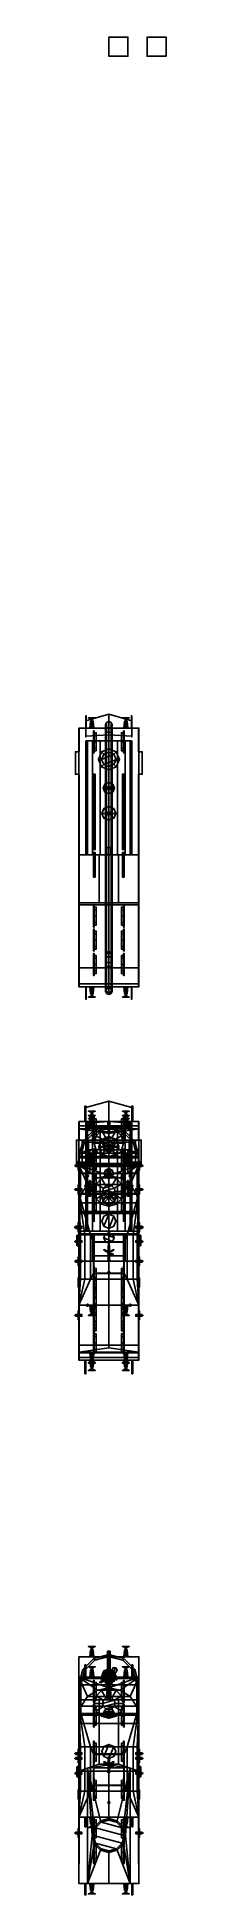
# Model space of a CAD drawing. Header units: millimetres. Extents: x -1.8 to 3, y -54.2 to 42.9.
import ezdxf

# ---------------------------------------------------------------- set-up
doc = ezdxf.new("R2010")
doc.units = ezdxf.units.MM
for name, color, linetype in [('barrel', 1, 'Continuous'), ('buffer', 1, 'Continuous'), ('gun', 1, 'Continuous'), ('mount', 5, 'Continuous'), ('sleeve', 5, 'Continuous'), ('tmp', 6, 'Continuous'), ('turret', 2, 'Continuous'), ('wheels', 2, 'Continuous')]:
    doc.layers.add(name, color=color, linetype=linetype)

msp = doc.modelspace()

# ---------------------------------------------------------------- linework, layer by layer
msp.add_line((1.57, -47.71, 46.38), (-1.57, -47.71, 46.38))
for points in [[(1, 42.88, 1), (1, 42.88), (0, 42.88), (0, 42.88, 1)], [(1, 42.88), (1, 41.88), (0, 41.88), (0, 42.88)], [(0, 42.88), (0, 41.88), (0, 41.88, 1), (0, 42.88, 1)], [(0, 42.88, 1), (0, 41.88, 1), (1, 41.88, 1), (1, 42.88, 1)], [(1, 41.88, 1), (1, 41.88), (1, 42.88), (1, 42.88, 1)], [(3, 42.88), (3, 41.88), (2, 41.88), (2, 42.88)], [(2, 42.88), (2, 41.88), (3, 41.88), (3, 42.88)], [(0, 41.88, 1), (0, 41.88), (1, 41.88), (1, 41.88, 1)], [(0, 6.44, 0.86), (0, 7.51, 0.13), (-1.2, 7.17, 0.13), (-1.2, 6.36, 0.86)], [(0, 7.51, 0.13), (0, 7.51, 0.04), (-1.2, 7.17, 0.04), (-1.2, 7.17, 0.13)], [(-1.2, 7.43, -0.09), (-1.2, 6.78, -0.09), (-1.2, 6.78, 1.08), (-1.2, 7.43, 1.08)], [(-1.18, 7.43, 1.08), (-1.18, 7.43, -0.09), (-1.2, 7.43, -0.09), (-1.2, 7.43, 1.08)], [(-1.18, 7.43, -0.09), (-1.18, 6.78, -0.09), (-1.2, 6.78, -0.09), (-1.2, 7.43, -0.09)], [(-1.2, 7.43, 1.08), (-1.2, 6.78, 1.08), (-1.18, 6.78, 1.08), (-1.18, 7.43, 1.08)], [(-1.2, 6.36, 0.86), (-1.2, 7.17, 0.13), (-1.2, 7.12, 0.13), (-1.2, 6.31, 0.86)], [(-1.2, 7.17, 0.13), (-1.2, 7.17, 0.04), (-1.2, 7.12, 0.04), (-1.2, 7.12, 0.13)], [(-1.18, 6.78, 1.08), (-1.18, 6.78, -0.09), (-1.18, 7.43, -0.09), (-1.18, 7.43, 1.08)], [(-0.12, 7.07, 0.84), (-0.17, 6.95, 0.84), (-0.17, 6.95, 3.28), (-0.12, 7.07, 3.28)], [(-0.12, 7.07, 3.28), (-0.17, 6.95, 3.28), (-0.17, 6.57, 3.59), (-0.12, 6.57, 3.71)], [(-0.17, 6.95, 0.84), (-0.12, 6.83, 0.84), (-0.12, 6.83, 3.28), (-0.17, 6.95, 3.28)], [(-0.17, 6.95, 3.28), (-0.12, 6.83, 3.28), (-0.12, 6.57, 3.47), (-0.17, 6.57, 3.59)], [(0, 7.12, 0.84), (-0.12, 7.07, 0.84), (-0.12, 7.07, 3.28), (0, 7.12, 3.28)], [(0, 7.12, 3.28), (-0.12, 7.07, 3.28), (-0.12, 6.57, 3.71), (0, 6.57, 3.76)], [(-0.12, 6.83, 0.84), (0, 6.78, 0.84), (0, 6.78, 3.28), (-0.12, 6.83, 3.28)], [(-0.12, 6.83, 3.28), (0, 6.78, 3.28), (0, 6.57, 3.42), (-0.12, 6.57, 3.47)], [(0, 7.51, 0.13), (0, 6.44, 0.86), (1.2, 6.36, 0.86), (1.2, 7.17, 0.13)], [(0, 7.51, 0.04), (0, 7.51, 0.13), (1.2, 7.17, 0.13), (1.2, 7.17, 0.04)], [(0.12, 7.07, 0.84), (0, 7.12, 0.84), (0, 7.12, 3.28), (0.12, 7.07, 3.28)], [(0.12, 7.07, 3.28), (0, 7.12, 3.28), (0, 6.57, 3.76), (0.12, 6.57, 3.71)], [(0, 6.78, 0.84), (0.12, 6.83, 0.84), (0.12, 6.83, 3.28), (0, 6.78, 3.28)], [(0, 6.78, 3.28), (0.12, 6.83, 3.28), (0.12, 6.57, 3.47), (0, 6.57, 3.42)], [(0.17, 6.95, 0.84), (0.12, 7.07, 0.84), (0.12, 7.07, 3.28), (0.17, 6.95, 3.28)], [(0.17, 6.95, 3.28), (0.12, 7.07, 3.28), (0.12, 6.57, 3.71), (0.17, 6.57, 3.59)], [(0.12, 6.83, 0.84), (0.17, 6.95, 0.84), (0.17, 6.95, 3.28), (0.12, 6.83, 3.28)], [(0.12, 6.83, 3.28), (0.17, 6.95, 3.28), (0.17, 6.57, 3.59), (0.12, 6.57, 3.47)], [(1.18, 7.43, -0.09), (1.18, 6.78, -0.09), (1.18, 6.78, 1.08), (1.18, 7.43, 1.08)], [(1.2, 7.43, 1.08), (1.2, 7.43, -0.09), (1.18, 7.43, -0.09), (1.18, 7.43, 1.08)], [(1.2, 7.43, -0.09), (1.2, 6.78, -0.09), (1.18, 6.78, -0.09), (1.18, 7.43, -0.09)], [(1.18, 7.43, 1.08), (1.18, 6.78, 1.08), (1.2, 6.78, 1.08), (1.2, 7.43, 1.08)], [(1.2, 6.78, 1.08), (1.2, 6.78, -0.09), (1.2, 7.43, -0.09), (1.2, 7.43, 1.08)], [(1.2, 7.17, 0.13), (1.2, 6.36, 0.86), (1.2, 6.31, 0.86), (1.2, 7.12, 0.13)], [(1.2, 7.17, 0.04), (1.2, 7.17, 0.13), (1.2, 7.12, 0.13), (1.2, 7.12, 0.04)], [(1.57, 6.78, 1.08), (1.57, 6.78, 0.86), (-1.57, 6.78, 0.86), (-1.57, 6.78, 1.08)], [(-1.57, 6.78, 0.86), (-1.57, -2.45, 0.86), (-1.57, -2.45, 1.08), (-1.57, 6.78, 1.08)], [(-1.57, 6.78, 1.08), (-1.57, 0.16, 1.08), (1.57, 0.16, 1.08), (1.57, 6.78, 1.08)], [(-1.57, 6.78, -0.08), (-1.57, 5.55, -0.08), (-1.57, 5.55, 0.86), (-1.57, 6.78, 0.86)], [(-1.55, 6.78, -0.08), (-1.55, 5.55, -0.08), (-1.57, 5.55, -0.08), (-1.57, 6.78, -0.08)], [(-1.55, 6.78, 0.86), (-1.55, 6.78, -0.08), (-1.57, 6.78, -0.08), (-1.57, 6.78, 0.86)], [(-1.55, 5.55, 0.86), (-1.55, 5.55, -0.08), (-1.55, 6.78, -0.08), (-1.55, 6.78, 0.86)], [(-1.2, 6.78, 1.08), (-1.2, 6.78, -0.09), (-1.18, 6.78, -0.09), (-1.18, 6.78, 1.08)], [(-1.109, 6.11, 2.179), (-1.2, 6.11, 1.72), (-1.2, 0.16, 1.72), (-1.109, 0.16, 2.179)], [(-1.2, 6.11, 1.719), (-1.2, 6.11, 1.08), (-1.2, 0.16, 1.08), (-1.2, 0.16, 1.719)], [(1.2, 6.11, 1.719), (1.2, 6.11, 1.08), (-1.2, 6.11, 1.08), (-1.2, 6.11, 1.719)], [(1.109, 6.11, 2.179), (1.2, 6.11, 1.72), (-1.2, 6.11, 1.72), (-1.109, 6.11, 2.179)], [(-0.849, 6.11, 2.569), (-1.109, 6.11, 2.179), (-1.109, 0.16, 2.179), (-0.849, 0.16, 2.569)], [(0.849, 6.11, 2.569), (1.109, 6.11, 2.179), (-1.109, 6.11, 2.179), (-0.849, 6.11, 2.569)], [(-0.459, 6.11, 2.829), (-0.849, 6.11, 2.569), (-0.849, 0.16, 2.569), (-0.459, 0.16, 2.829)], [(0.459, 6.11, 2.829), (0.849, 6.11, 2.569), (-0.849, 6.11, 2.569), (-0.459, 6.11, 2.829)], [(0, 6.11, 2.92), (-0.459, 6.11, 2.829), (-0.459, 0.16, 2.829), (0, 0.16, 2.92)], [(0, 6.11, 2.92), (0.459, 6.11, 2.829), (-0.459, 6.11, 2.829), (0, 6.11, 2.92)], [(-0.12, -5.17, 3.47), (-0.17, -5.17, 3.59), (-0.17, 6.57, 3.59), (-0.12, 6.57, 3.47)], [(-0.17, -5.17, 3.59), (-0.12, -5.17, 3.71), (-0.12, 6.57, 3.71), (-0.17, 6.57, 3.59)], [(0, -5.17, 3.42), (-0.12, -5.17, 3.47), (-0.12, 6.57, 3.47), (0, 6.57, 3.42)], [(-0.12, -5.17, 3.71), (0, -5.17, 3.76), (0, 6.57, 3.76), (-0.12, 6.57, 3.71)], [(0.12, -5.17, 3.47), (0, -5.17, 3.42), (0, 6.57, 3.42), (0.12, 6.57, 3.47)], [(0, -5.17, 3.76), (0.12, -5.17, 3.71), (0.12, 6.57, 3.71), (0, 6.57, 3.76)], [(0.459, 6.11, 2.829), (0, 6.11, 2.92), (0, 0.16, 2.92), (0.459, 0.16, 2.829)], [(0.17, -5.17, 3.59), (0.12, -5.17, 3.47), (0.12, 6.57, 3.47), (0.17, 6.57, 3.59)], [(0.12, -5.17, 3.71), (0.17, -5.17, 3.59), (0.17, 6.57, 3.59), (0.12, 6.57, 3.71)], [(0.849, 6.11, 2.569), (0.459, 6.11, 2.829), (0.459, 0.16, 2.829), (0.849, 0.16, 2.569)], [(1.109, 6.11, 2.179), (0.849, 6.11, 2.569), (0.849, 0.16, 2.569), (1.109, 0.16, 2.179)], [(1.2, 6.11, 1.72), (1.109, 6.11, 2.179), (1.109, 0.16, 2.179), (1.2, 0.16, 1.72)], [(1.18, 6.78, 1.08), (1.18, 6.78, -0.09), (1.2, 6.78, -0.09), (1.2, 6.78, 1.08)], [(1.2, 6.11, 1.08), (1.2, 6.11, 1.719), (1.2, 0.16, 1.719), (1.2, 0.16, 1.08)], [(1.57, 6.78, -0.08), (1.57, 5.55, -0.08), (1.55, 5.55, -0.08), (1.55, 6.78, -0.08)], [(1.55, 6.78, -0.08), (1.55, 5.55, -0.08), (1.55, 5.55, 0.86), (1.55, 6.78, 0.86)], [(1.57, 6.78, 0.86), (1.57, 6.78, -0.08), (1.55, 6.78, -0.08), (1.55, 6.78, 0.86)], [(1.57, -2.45, 1.08), (1.57, -2.45, 0.86), (1.57, 6.78, 0.86), (1.57, 6.78, 1.08)], [(1.57, 5.55, 0.86), (1.57, 5.55, -0.08), (1.57, 6.78, -0.08), (1.57, 6.78, 0.86)], [(-1.75, 5.55, -0.08), (-1.75, 4.37, -0.08), (-1.75, 4.37, 1.03), (-1.75, 5.55, 1.03)], [(-1.57, 5.55, 1.03), (-1.57, 5.55, -0.08), (-1.75, 5.55, -0.08), (-1.75, 5.55, 1.03)], [(-1.57, 5.55, -0.08), (-1.57, 4.37, -0.08), (-1.75, 4.37, -0.08), (-1.75, 5.55, -0.08)], [(-1.75, 5.55, 1.03), (-1.75, 4.37, 1.03), (-1.57, 4.37, 1.03), (-1.57, 5.55, 1.03)], [(-0.389, 5.539, 3.34), (-0.55, 5.15, 3.34), (-0.38, 5.15, 3.5), (-0.269, 5.419, 3.5)], [(-0.55, 5.15, 3), (-0.389, 5.539, 3), (-0.269, 5.419, 2.84), (-0.38, 5.15, 2.84)], [(-0.389, 5.539, 3), (-0.55, 5.15, 3), (-0.55, 5.15, 3.34), (-0.389, 5.539, 3.34)], [(-0.55, 5.15, 3.34), (-0.389, 4.761, 3.34), (-0.269, 4.881, 3.5), (-0.38, 5.15, 3.5)], [(-0.389, 4.761, 3), (-0.55, 5.15, 3), (-0.38, 5.15, 2.84), (-0.269, 4.881, 2.84)], [(-0.55, 5.15, 3), (-0.389, 4.761, 3), (-0.389, 4.761, 3.34), (-0.55, 5.15, 3.34)], [(0, 5.7, 3.34), (-0.389, 5.539, 3.34), (-0.269, 5.419, 3.5), (0, 5.53, 3.5)], [(-0.389, 5.539, 3), (0, 5.7, 3), (0, 5.53, 2.84), (-0.269, 5.419, 2.84)], [(0, 5.7, 3), (-0.389, 5.539, 3), (-0.389, 5.539, 3.34), (0, 5.7, 3.34)], [(-0.389, 4.761, 3.34), (0, 4.6, 3.34), (0, 4.77, 3.5), (-0.269, 4.881, 3.5)], [(0, 4.6, 3), (-0.389, 4.761, 3), (-0.269, 4.881, 2.84), (0, 4.77, 2.84)], [(0, 5.53, 3.5), (-0.269, 5.419, 3.5), (-0.38, 5.15, 3.5), (0.269, 5.419, 3.5)], [(0.269, 5.419, 3.5), (-0.38, 5.15, 3.5), (-0.269, 4.881, 3.5), (0.38, 5.15, 3.5)], [(0.38, 5.15, 3.5), (-0.269, 4.881, 3.5), (0, 4.77, 3.5), (0.269, 4.881, 3.5)], [(0.389, 5.539, 3.34), (0, 5.7, 3.34), (0, 5.53, 3.5), (0.269, 5.419, 3.5)], [(0, 5.7, 3), (0.389, 5.539, 3), (0.269, 5.419, 2.84), (0, 5.53, 2.84)], [(0.389, 5.539, 3), (0, 5.7, 3), (0, 5.7, 3.34), (0.389, 5.539, 3.34)], [(0, 4.6, 3.34), (0.389, 4.761, 3.34), (0.269, 4.881, 3.5), (0, 4.77, 3.5)], [(0.389, 4.761, 3), (0, 4.6, 3), (0, 4.77, 2.84), (0.269, 4.881, 2.84)], [(0.55, 5.15, 3.34), (0.389, 5.539, 3.34), (0.269, 5.419, 3.5), (0.38, 5.15, 3.5)], [(0.389, 5.539, 3), (0.55, 5.15, 3), (0.38, 5.15, 2.84), (0.269, 5.419, 2.84)], [(0.389, 4.761, 3.34), (0.55, 5.15, 3.34), (0.38, 5.15, 3.5), (0.269, 4.881, 3.5)], [(0.55, 5.15, 3), (0.389, 4.761, 3), (0.269, 4.881, 2.84), (0.38, 5.15, 2.84)], [(0.55, 5.15, 3), (0.389, 5.539, 3), (0.389, 5.539, 3.34), (0.55, 5.15, 3.34)], [(0.389, 4.761, 3), (0.55, 5.15, 3), (0.55, 5.15, 3.34), (0.389, 4.761, 3.34)], [(1.75, 5.55, 1.03), (1.75, 5.55, -0.08), (1.57, 5.55, -0.08), (1.57, 5.55, 1.03)], [(1.75, 5.55, -0.08), (1.75, 4.37, -0.08), (1.57, 4.37, -0.08), (1.57, 5.55, -0.08)], [(1.57, 5.55, 1.03), (1.57, 4.37, 1.03), (1.75, 4.37, 1.03), (1.75, 5.55, 1.03)], [(1.75, 4.37, 1.03), (1.75, 4.37, -0.08), (1.75, 5.55, -0.08), (1.75, 5.55, 1.03)], [(-1.75, 4.37, 1.03), (-1.75, 4.37, -0.08), (-1.57, 4.37, -0.08), (-1.57, 4.37, 1.03)], [(-1.55, 4.37, -0.08), (-1.55, -2.45, -0.08), (-1.57, -2.45, -0.08), (-1.57, 4.37, -0.08)], [(-1.57, 4.37, -0.08), (-1.57, -2.45, -0.08), (-1.57, -2.45, 0.86), (-1.57, 4.37, 0.86)], [(-1.55, -2.45, 0.86), (-1.55, -2.45, -0.08), (-1.55, 4.37, -0.08), (-1.55, 4.37, 0.86)], [(-0.389, 4.761, 3), (0, 4.6, 3), (0, 4.6, 3.34), (-0.389, 4.761, 3.34)], [(0, 3.94, 2.92), (-0.205, 3.855, 2.87), (-0.205, 3.855, 3.35), (0, 3.94, 3.35)], [(0, 3.94, 3.35), (-0.205, 3.855, 3.35), (0, 3.65, 3.45)], [(0, 4.6, 3), (0.389, 4.761, 3), (0.389, 4.761, 3.34), (0, 4.6, 3.34)], [(0.205, 3.855, 2.87), (0, 3.94, 2.92), (0, 3.94, 3.35), (0.205, 3.855, 3.35)], [(0.205, 3.855, 3.35), (0, 3.94, 3.35), (0, 3.65, 3.45)], [(1.55, 4.37, -0.08), (1.55, -2.45, -0.08), (1.55, -2.45, 0.86), (1.55, 4.37, 0.86)], [(1.57, 4.37, -0.08), (1.57, -2.45, -0.08), (1.55, -2.45, -0.08), (1.55, 4.37, -0.08)], [(1.57, -2.45, 0.86), (1.57, -2.45, -0.08), (1.57, 4.37, -0.08), (1.57, 4.37, 0.86)], [(1.57, 4.37, 1.03), (1.57, 4.37, -0.08), (1.75, 4.37, -0.08), (1.75, 4.37, 1.03)], [(-0.205, 3.855, 2.87), (-0.29, 3.65, 2.86), (-0.29, 3.65, 3.35), (-0.205, 3.855, 3.35)], [(-0.205, 3.855, 3.35), (-0.29, 3.65, 3.35), (0, 3.65, 3.45)], [(-0.29, 3.65, 2.86), (-0.205, 3.445, 2.87), (-0.205, 3.445, 3.35), (-0.29, 3.65, 3.35)], [(-0.29, 3.65, 3.35), (-0.205, 3.445, 3.35), (0, 3.65, 3.45)], [(-0.205, 3.445, 3.35), (0, 3.36, 3.35), (0, 3.65, 3.45)], [(-0.205, 3.445, 2.87), (0, 3.36, 2.92), (0, 3.36, 3.35), (-0.205, 3.445, 3.35)], [(0.29, 3.65, 3.35), (0.205, 3.855, 3.35), (0, 3.65, 3.45)], [(0, 3.36, 3.35), (0.205, 3.445, 3.35), (0, 3.65, 3.45)], [(0.205, 3.445, 3.35), (0.29, 3.65, 3.35), (0, 3.65, 3.45)], [(0, 3.36, 2.92), (0.205, 3.445, 2.87), (0.205, 3.445, 3.35), (0, 3.36, 3.35)], [(0.29, 3.65, 2.86), (0.205, 3.855, 2.87), (0.205, 3.855, 3.35), (0.29, 3.65, 3.35)], [(0.205, 3.445, 2.87), (0.29, 3.65, 2.86), (0.29, 3.65, 3.35), (0.205, 3.445, 3.35)], [(-0.255, 2.585, 3.49), (-0.36, 2.33, 3.49), (0, 2.33, 3.59)], [(-0.255, 2.585, 2.86), (-0.36, 2.33, 2.84), (-0.36, 2.33, 3.49), (-0.255, 2.585, 3.49)], [(-0.36, 2.33, 3.49), (-0.255, 2.075, 3.49), (0, 2.33, 3.59)], [(-0.36, 2.33, 2.84), (-0.255, 2.075, 2.86), (-0.255, 2.075, 3.49), (-0.36, 2.33, 3.49)], [(0, 2.69, 3.49), (-0.255, 2.585, 3.49), (0, 2.33, 3.59)], [(0, 2.69, 2.92), (-0.255, 2.585, 2.86), (-0.255, 2.585, 3.49), (0, 2.69, 3.49)], [(-0.255, 2.075, 3.49), (0, 1.97, 3.49), (0, 2.33, 3.59)], [(-0.255, 2.075, 2.86), (0, 1.97, 2.92), (0, 1.97, 3.49), (-0.255, 2.075, 3.49)], [(0.255, 2.585, 3.49), (0, 2.69, 3.49), (0, 2.33, 3.59)], [(0.255, 2.585, 2.86), (0, 2.69, 2.92), (0, 2.69, 3.49), (0.255, 2.585, 3.49)], [(0.36, 2.33, 3.49), (0.255, 2.585, 3.49), (0, 2.33, 3.59)], [(0, 1.97, 3.49), (0.255, 2.075, 3.49), (0, 2.33, 3.59)], [(0.255, 2.075, 3.49), (0.36, 2.33, 3.49), (0, 2.33, 3.59)], [(0, 1.97, 2.92), (0.255, 2.075, 2.86), (0.255, 2.075, 3.49), (0, 1.97, 3.49)], [(0.36, 2.33, 2.84), (0.255, 2.585, 2.86), (0.255, 2.585, 3.49), (0.36, 2.33, 3.49)], [(0.255, 2.075, 2.86), (0.36, 2.33, 2.84), (0.36, 2.33, 3.49), (0.255, 2.075, 3.49)], [(-1.57, 0.16, 1.08), (-1.57, -2.45, 1.08), (-1.57, -2.45, 3.06), (-1.57, 0.16, 3.06)], [(1.57, 0.16, 3.06), (1.57, 0.16, 1.08), (-1.57, 0.16, 1.08), (-1.57, 0.16, 3.06)], [(-1.57, 0.16, 3.06), (-1.57, -2.35, 3.06), (-0.5, -2.35, 3.45), (-0.5, 0.16, 3.45)], [(0.5, 0.16, 3.45), (1.57, 0.16, 3.06), (-1.57, 0.16, 3.06), (-0.5, 0.16, 3.45)], [(-0.5, 0.16, 3.45), (-0.5, -2.35, 3.45), (0.5, -2.35, 3.45), (0.5, 0.16, 3.45)], [(-0.1, 0.54, 3.45), (-0.1, 0.16, 3.45), (0.1, 0.16, 3.45), (0.1, 0.54, 3.45)], [(-0.1, 0.54, 2.9), (-0.1, 0.16, 2.9), (-0.1, 0.16, 3.45), (-0.1, 0.54, 3.45)], [(0.1, 0.54, 3.45), (0.1, 0.54, 2.9), (-0.1, 0.54, 2.9), (-0.1, 0.54, 3.45)], [(-0.1, 0.16, 3.45), (-0.1, 0.16, 2.9), (0.1, 0.16, 2.9), (0.1, 0.16, 3.45)], [(0.1, 0.16, 3.45), (0.1, 0.16, 2.9), (0.1, 0.54, 2.9), (0.1, 0.54, 3.45)], [(0.5, -2.35, 3.45), (1.57, -2.35, 3.06), (1.57, 0.16, 3.06), (0.5, 0.16, 3.45)], [(1.57, -2.45, 3.06), (1.57, -2.45, 1.08), (1.57, 0.16, 1.08), (1.57, 0.16, 3.06)], [(-1.57, -2.35, 3.06), (-1.57, -2.45, 3.06), (1.57, -2.45, 3.06), (1.57, -2.35, 3.06)], [(-0.5, -2.35, 3.45), (-1.57, -2.35, 3.06), (1.57, -2.35, 3.06), (0.5, -2.35, 3.45)], [(-1.57, -2.45, 0.89), (-1.57, -6.73, 0.89), (1.57, -6.73, 0.89), (1.57, -2.45, 0.89)], [(-1.57, -2.45, 0.67), (-1.57, -6.73, 0.67), (-1.57, -6.73, 0.89), (-1.57, -2.45, 0.89)], [(-1.57, -2.45, 2.99), (-1.57, -5.74, 2.99), (1.57, -5.74, 2.99), (1.57, -2.45, 2.99)], [(-1.57, -2.45, 0.89), (-1.57, -5.74, 0.89), (-1.57, -5.74, 2.99), (-1.57, -2.45, 2.99)], [(1.57, -2.45, 0.89), (1.57, -5.74, 0.89), (-1.57, -5.74, 0.89), (-1.57, -2.45, 0.89)], [(-1.57, -2.45, 0.86), (-1.57, -2.45, -0.08), (-1.55, -2.45, -0.08), (-1.55, -2.45, 0.86)], [(-1.57, -2.45, 3.06), (-1.57, -2.45, 2.99), (1.57, -2.45, 2.99), (1.57, -2.45, 3.06)], [(-1.55, -2.45, 0.67), (-1.55, -2.82, 0.04), (-1.57, -2.82, 0.04), (-1.57, -2.45, 0.67)], [(-1.57, -2.82, 0.04), (-1.57, -5.79, 0.04), (-1.57, -6.73, 0.67), (-1.57, -2.45, 0.67)], [(-1.55, -2.82, 0.04), (-1.55, -5.79, 0.04), (-1.57, -5.79, 0.04), (-1.57, -2.82, 0.04)], [(-1.55, -6.73, 0.67), (-1.55, -5.79, 0.04), (-1.55, -2.82, 0.04), (-1.55, -2.45, 0.67)], [(1.57, -2.45, 0.67), (1.57, -2.82, 0.04), (1.55, -2.82, 0.04), (1.55, -2.45, 0.67)], [(1.55, -2.82, 0.04), (1.55, -5.79, 0.04), (1.55, -6.73, 0.67), (1.55, -2.45, 0.67)], [(1.55, -2.45, 0.86), (1.55, -2.45, -0.08), (1.57, -2.45, -0.08), (1.57, -2.45, 0.86)], [(1.57, -2.82, 0.04), (1.57, -5.79, 0.04), (1.55, -5.79, 0.04), (1.55, -2.82, 0.04)], [(1.57, -6.73, 0.89), (1.57, -6.73, 0.67), (1.57, -2.45, 0.67), (1.57, -2.45, 0.89)], [(1.57, -5.74, 2.99), (1.57, -5.74, 0.89), (1.57, -2.45, 0.89), (1.57, -2.45, 2.99)], [(1.57, -6.73, 0.67), (1.57, -5.79, 0.04), (1.57, -2.82, 0.04), (1.57, -2.45, 0.67)], [(-1.57, -5.74, 2.99), (-1.57, -5.74, 2.01), (1.57, -5.74, 2.01), (1.57, -5.74, 2.99)], [(-1.57, -5.74, 2.01), (-1.57, -6.57, 2.01), (1.57, -6.57, 2.01), (1.57, -5.74, 2.01)], [(-1.57, -5.74, 0.89), (-1.57, -6.57, 0.89), (-1.57, -6.57, 2.01), (-1.57, -5.74, 2.01)], [(1.57, -5.74, 0.89), (1.57, -6.57, 0.89), (-1.57, -6.57, 0.89), (-1.57, -5.74, 0.89)], [(-1.57, -6.73, 0.67), (-1.57, -5.79, 0.04), (-1.55, -5.79, 0.04), (-1.55, -6.73, 0.67)], [(-0.12, -5.485, 3.315), (-0.17, -5.57, 3.4), (-0.17, -5.17, 3.59), (-0.12, -5.17, 3.47)], [(-0.17, -5.57, 3.4), (-0.12, -5.655, 3.485), (-0.12, -5.17, 3.71), (-0.17, -5.17, 3.59)], [(-0.12, -6.825, 1.855), (-0.17, -6.91, 1.94), (-0.17, -5.57, 3.4), (-0.12, -5.485, 3.315)], [(-0.17, -6.91, 1.94), (-0.12, -6.995, 2.025), (-0.12, -5.655, 3.485), (-0.17, -5.57, 3.4)], [(0, -5.45, 3.28), (-0.12, -5.485, 3.315), (-0.12, -5.17, 3.47), (0, -5.17, 3.42)], [(-0.12, -5.655, 3.485), (0, -5.69, 3.52), (0, -5.17, 3.76), (-0.12, -5.17, 3.71)], [(0, -6.79, 1.82), (-0.12, -6.825, 1.855), (-0.12, -5.485, 3.315), (0, -5.45, 3.28)], [(-0.12, -6.995, 2.025), (0, -7.03, 2.06), (0, -5.69, 3.52), (-0.12, -5.655, 3.485)], [(0.05, -4.9, 3.45), (0.05, -4.9, 2.99), (-0.05, -4.9, 2.99), (-0.05, -4.9, 3.45)], [(-0.05, -4.9, 2.99), (-0.05, -5, 2.99), (-0.05, -5, 3.45), (-0.05, -4.9, 3.45)], [(-0.05, -5, 3.45), (-0.05, -5, 2.99), (0.05, -5, 2.99), (0.05, -5, 3.45)], [(0.12, -5.485, 3.315), (0, -5.45, 3.28), (0, -5.17, 3.42), (0.12, -5.17, 3.47)], [(0, -5.69, 3.52), (0.12, -5.655, 3.485), (0.12, -5.17, 3.71), (0, -5.17, 3.76)], [(0.12, -6.825, 1.855), (0, -6.79, 1.82), (0, -5.45, 3.28), (0.12, -5.485, 3.315)], [(0, -7.03, 2.06), (0.12, -6.995, 2.025), (0.12, -5.655, 3.485), (0, -5.69, 3.52)], [(0.05, -5, 3.45), (0.05, -5, 2.99), (0.05, -4.9, 2.99), (0.05, -4.9, 3.45)], [(0.17, -5.57, 3.4), (0.12, -5.485, 3.315), (0.12, -5.17, 3.47), (0.17, -5.17, 3.59)], [(0.12, -5.655, 3.485), (0.17, -5.57, 3.4), (0.17, -5.17, 3.59), (0.12, -5.17, 3.71)], [(0.17, -6.91, 1.94), (0.12, -6.825, 1.855), (0.12, -5.485, 3.315), (0.17, -5.57, 3.4)], [(0.12, -6.995, 2.025), (0.17, -6.91, 1.94), (0.17, -5.57, 3.4), (0.12, -5.655, 3.485)], [(1.55, -6.73, 0.67), (1.55, -5.79, 0.04), (1.57, -5.79, 0.04), (1.57, -6.73, 0.67)], [(1.57, -6.57, 2.01), (1.57, -6.57, 0.89), (1.57, -5.74, 0.89), (1.57, -5.74, 2.01)], [(-1.57, -6.57, 2.01), (-1.57, -6.57, 0.89), (1.57, -6.57, 0.89), (1.57, -6.57, 2.01)], [(-1.57, -6.73, 0.89), (-1.57, -6.73, 0.67), (1.57, -6.73, 0.67), (1.57, -6.73, 0.89)], [(-1.2, -6.73, 0.92), (-1.2, -7.38, 0.92), (-1.18, -7.38, 0.92), (-1.18, -6.73, 0.92)], [(-1.18, -6.73, -0.09), (-1.18, -7.38, -0.09), (-1.2, -7.38, -0.09), (-1.2, -6.73, -0.09)], [(-1.18, -6.73, 0.92), (-1.18, -6.73, -0.09), (-1.2, -6.73, -0.09), (-1.2, -6.73, 0.92)], [(-1.2, -6.73, -0.09), (-1.2, -7.38, -0.09), (-1.2, -7.38, 0.92), (-1.2, -6.73, 0.92)], [(-1.18, -7.38, 0.92), (-1.18, -7.38, -0.09), (-1.18, -6.73, -0.09), (-1.18, -6.73, 0.92)], [(0, -6.79, 0.84), (-0.12, -6.84, 0.84), (-0.12, -6.84, 1.77), (0, -6.79, 1.77)], [(0, -6.79, 1.77), (-0.12, -6.84, 1.77), (-0.12, -6.825, 1.855), (0, -6.79, 1.82)], [(0.12, -6.84, 0.84), (0, -6.79, 0.84), (0, -6.79, 1.77), (0.12, -6.84, 1.77)], [(0.12, -6.84, 1.77), (0, -6.79, 1.77), (0, -6.79, 1.82), (0.12, -6.825, 1.855)], [(1.18, -6.73, -0.09), (1.18, -7.38, -0.09), (1.18, -7.38, 0.92), (1.18, -6.73, 0.92)], [(1.2, -6.73, 0.92), (1.2, -6.73, -0.09), (1.18, -6.73, -0.09), (1.18, -6.73, 0.92)], [(1.2, -6.73, -0.09), (1.2, -7.38, -0.09), (1.18, -7.38, -0.09), (1.18, -6.73, -0.09)], [(1.18, -6.73, 0.92), (1.18, -7.38, 0.92), (1.2, -7.38, 0.92), (1.2, -6.73, 0.92)], [(1.2, -7.38, 0.92), (1.2, -7.38, -0.09), (1.2, -6.73, -0.09), (1.2, -6.73, 0.92)], [(-1.2, -7.38, 0.92), (-1.2, -7.38, -0.09), (-1.18, -7.38, -0.09), (-1.18, -7.38, 0.92)], [(-0.12, -6.84, 1.77), (-0.17, -6.96, 1.77), (-0.17, -6.91, 1.94), (-0.12, -6.825, 1.855)], [(-0.12, -6.84, 0.84), (-0.17, -6.96, 0.84), (-0.17, -6.96, 1.77), (-0.12, -6.84, 1.77)], [(-0.17, -6.96, 1.77), (-0.12, -7.08, 1.77), (-0.12, -6.995, 2.025), (-0.17, -6.91, 1.94)], [(-0.17, -6.96, 0.84), (-0.12, -7.08, 0.84), (-0.12, -7.08, 1.77), (-0.17, -6.96, 1.77)], [(-0.12, -7.08, 1.77), (0, -7.13, 1.77), (0, -7.03, 2.06), (-0.12, -6.995, 2.025)], [(-0.12, -7.08, 0.84), (0, -7.13, 0.84), (0, -7.13, 1.77), (-0.12, -7.08, 1.77)], [(0, -7.13, 1.77), (0.12, -7.08, 1.77), (0.12, -6.995, 2.025), (0, -7.03, 2.06)], [(0, -7.13, 0.84), (0.12, -7.08, 0.84), (0.12, -7.08, 1.77), (0, -7.13, 1.77)], [(0.17, -6.96, 1.77), (0.12, -6.84, 1.77), (0.12, -6.825, 1.855), (0.17, -6.91, 1.94)], [(0.17, -6.96, 0.84), (0.12, -6.84, 0.84), (0.12, -6.84, 1.77), (0.17, -6.96, 1.77)], [(0.12, -7.08, 1.77), (0.17, -6.96, 1.77), (0.17, -6.91, 1.94), (0.12, -6.995, 2.025)], [(0.12, -7.08, 0.84), (0.17, -6.96, 0.84), (0.17, -6.96, 1.77), (0.12, -7.08, 1.77)], [(1.18, -7.38, 0.92), (1.18, -7.38, -0.09), (1.2, -7.38, -0.09), (1.2, -7.38, 0.92)], [(-1.25, -12.96, 26.7), (-1.25, -12.96, 26.7), (-1.25, -13.57, 27.8), (-1.25, -12.96, 27.68)], [(-1.25, -12.96, 26.7), (-1.25, -13.77, 26.7), (-1.25, -13.77, 27.8), (-1.25, -13.57, 27.8)], [(-1.25, -12.96, 27.68), (-1.25, -13.57, 27.8), (-1.2, -13.57, 27.8), (-1.2, -12.96, 27.68)], [(-1.2, -12.96, 27.68), (-1.2, -12.96, 26.7), (-1.25, -12.96, 26.7), (-1.25, -12.96, 27.68)], [(-1.25, -13.57, 27.8), (-1.25, -13.77, 27.8), (-1.2, -13.77, 27.8), (-1.2, -13.57, 27.8)], [(0, -12.7, 26.78), (0, -12.7, 26.69), (-1.2, -13.04, 26.69), (-1.2, -13.04, 26.78)], [(0, -13.77, 27.51), (0, -12.7, 26.78), (-1.2, -13.04, 26.78), (-1.2, -13.85, 27.51)], [(-1.2, -13.57, 27.8), (-1.2, -12.96, 26.7), (-1.2, -12.96, 26.7), (-1.2, -12.96, 27.68)], [(-1.2, -13.77, 27.8), (-1.2, -13.77, 26.7), (-1.2, -12.96, 26.7), (-1.2, -13.57, 27.8)], [(-1.2, -13.04, 26.78), (-1.2, -13.04, 26.69), (-1.2, -13.09, 26.69), (-1.2, -13.09, 26.78)], [(-1.2, -13.85, 27.51), (-1.2, -13.04, 26.78), (-1.2, -13.09, 26.78), (-1.2, -13.9, 27.51)], [(0, -12.7, 26.69), (0, -12.7, 26.78), (1.2, -13.04, 26.78), (1.2, -13.04, 26.69)], [(0, -12.7, 26.78), (0, -13.77, 27.51), (1.2, -13.85, 27.51), (1.2, -13.04, 26.78)], [(1.2, -12.96, 26.7), (1.2, -13.77, 26.7), (1.2, -13.77, 27.8), (1.2, -13.57, 27.8)], [(1.25, -12.96, 27.68), (1.25, -12.96, 26.7), (1.2, -12.96, 26.7), (1.2, -12.96, 27.68)], [(1.2, -12.96, 26.7), (1.2, -12.96, 26.7), (1.2, -13.57, 27.8), (1.2, -12.96, 27.68)], [(1.2, -12.96, 27.68), (1.2, -13.57, 27.8), (1.25, -13.57, 27.8), (1.25, -12.96, 27.68)], [(1.2, -13.04, 26.69), (1.2, -13.04, 26.78), (1.2, -13.09, 26.78), (1.2, -13.09, 26.69)], [(1.2, -13.04, 26.78), (1.2, -13.85, 27.51), (1.2, -13.9, 27.51), (1.2, -13.09, 26.78)], [(1.2, -13.57, 27.8), (1.2, -13.77, 27.8), (1.25, -13.77, 27.8), (1.25, -13.57, 27.8)], [(1.25, -13.77, 27.8), (1.25, -13.77, 26.7), (1.25, -12.96, 26.7), (1.25, -13.57, 27.8)], [(1.25, -13.57, 27.8), (1.25, -12.96, 26.7), (1.25, -12.96, 26.7), (1.25, -12.96, 27.68)], [(-1.57, -13.77, 27.51), (-1.57, -14.74, 27.51), (-1.57, -14.74, 27.8), (-1.57, -13.77, 27.8)], [(-1.57, -13.77, 27.8), (-1.57, -14.74, 27.8), (1.57, -14.74, 27.8), (1.57, -13.77, 27.8)], [(1.57, -13.77, 27.8), (1.57, -13.77, 27.51), (-1.57, -13.77, 27.51), (-1.57, -13.77, 27.8)], [(-1.55, -13.77, 27.51), (-1.55, -13.77, 26.66), (-1.57, -13.77, 26.66), (-1.57, -13.77, 27.51)], [(-1.57, -13.77, 26.66), (-1.57, -14.74, 26.66), (-1.57, -14.74, 27.51), (-1.57, -13.77, 27.51)], [(-1.55, -13.77, 26.66), (-1.55, -14.74, 26.66), (-1.57, -14.74, 26.66), (-1.57, -13.77, 26.66)], [(-1.57, -14, 18.2), (-1.57, -15.67, 18.2), (-1.57, -15.67, 18.46), (-1.57, -14, 18.46)], [(1.57, -14, 18.46), (1.57, -14, 18.2), (-1.57, -14, 18.2), (-1.57, -14, 18.46)], [(-1.57, -14, 18.46), (-1.57, -15.67, 18.46), (1.57, -15.67, 18.46), (1.57, -14, 18.46)], [(-1.57, -14.16, 36.34), (-1.57, -25.82, 36.34), (-1.57, -25.82, 38.26), (-1.57, -14.16, 38.26)], [(1.57, -14.16, 38.26), (1.57, -14.16, 36.34), (-1.57, -14.16, 36.34), (-1.57, -14.16, 38.26)], [(-1.57, -14.16, 38.26), (-1.57, -25.82, 38.26), (0, -25.59, 38.54), (0, -14.39, 38.54)], [(0, -14.39, 38.54), (1.57, -14.16, 38.26), (-1.57, -14.16, 38.26), (0, -14.39, 38.54)], [(-1.55, -14.74, 27.51), (-1.55, -14.74, 26.66), (-1.55, -13.77, 26.66), (-1.55, -13.77, 27.51)], [(-0.785, -14.23, 18.46), (-1.36, -14.805, 18.46), (-1.36, -14.805, 19.41), (-0.785, -14.23, 19.41)], [(-0.785, -14.23, 19.41), (-1.36, -14.805, 19.41), (-1.273, -14.855, 19.51), (-0.735, -14.317, 19.51)], [(-0.735, -14.317, 19.51), (-1.273, -14.855, 19.51), (1.273, -14.855, 19.51), (0.735, -14.317, 19.51)], [(-1.25, -13.77, 27.51), (-1.25, -13.77, 26.7), (-1.2, -13.77, 26.7), (-1.2, -13.77, 27.51)], [(-1.05, -13.91, 28.16), (-1, -13.87, 28.12), (-1.2, -13.87, 28.12), (-1.15, -13.91, 28.16)], [(-1.2, -13.87, 28.12), (-1.2, -14.02, 28.12), (-1.15, -13.97, 28.16), (-1.15, -13.91, 28.16)], [(-1.2, -13.87, 27.92), (-1.2, -14.02, 27.92), (-1.2, -14.02, 28.12), (-1.2, -13.87, 28.12)], [(-1, -13.87, 28.12), (-1, -13.87, 27.92), (-1.2, -13.87, 27.92), (-1.2, -13.87, 28.12)], [(-1.15, -13.97, 28.16), (-1.2, -14.02, 28.12), (-1, -14.02, 28.12), (-1.05, -13.97, 28.16)], [(-1.2, -14.02, 28.12), (-1.2, -14.02, 27.92), (-1, -14.02, 27.92), (-1, -14.02, 28.12)], [(-1.109, -14.06, 28.529), (-1.2, -14.06, 28.07), (-1.2, -19.5, 28.07), (-1.109, -19.5, 28.529)], [(-1.2, -14.06, 28.07), (-1.2, -14.06, 27.8), (-1.2, -19.5, 27.8), (-1.2, -19.5, 28.07)], [(1.2, -14.06, 28.07), (1.2, -14.06, 27.8), (-1.2, -14.06, 27.8), (-1.2, -14.06, 28.07)], [(1.109, -14.06, 28.529), (1.2, -14.06, 28.07), (-1.2, -14.06, 28.07), (-1.109, -14.06, 28.529)], [(-1.125, -13.907, 27.8), (-1.15, -13.95, 27.8), (-1.15, -13.95, 27.92), (-1.125, -13.907, 27.92)], [(-1.15, -13.91, 28.16), (-1.15, -13.91, 28.21), (-1.05, -13.91, 28.21), (-1.05, -13.91, 28.16)], [(-1.05, -13.97, 28.21), (-1.05, -13.91, 28.21), (-1.15, -13.91, 28.21), (-1.15, -13.97, 28.21)], [(-1.15, -13.97, 28.21), (-1.15, -13.91, 28.21), (-1.15, -13.91, 28.16), (-1.15, -13.97, 28.16)], [(-1.15, -13.95, 27.8), (-1.125, -13.993, 27.8), (-1.125, -13.993, 27.92), (-1.15, -13.95, 27.92)], [(-1.05, -13.97, 28.16), (-1.05, -13.97, 28.21), (-1.15, -13.97, 28.21), (-1.15, -13.97, 28.16)], [(-1.075, -13.907, 27.8), (-1.125, -13.907, 27.8), (-1.125, -13.907, 27.92), (-1.075, -13.907, 27.92)], [(-1.125, -13.993, 27.8), (-1.075, -13.993, 27.8), (-1.075, -13.993, 27.92), (-1.125, -13.993, 27.92)], [(-0.849, -14.06, 28.919), (-1.109, -14.06, 28.529), (-1.109, -19.5, 28.529), (-0.849, -19.5, 28.919)], [(0.849, -14.06, 28.919), (1.109, -14.06, 28.529), (-1.109, -14.06, 28.529), (-0.849, -14.06, 28.919)], [(-1.05, -13.95, 27.8), (-1.075, -13.907, 27.8), (-1.075, -13.907, 27.92), (-1.05, -13.95, 27.92)], [(-1.075, -13.993, 27.8), (-1.05, -13.95, 27.8), (-1.05, -13.95, 27.92), (-1.075, -13.993, 27.92)], [(-1.05, -13.97, 28.16), (-1, -14.02, 28.12), (-1, -13.87, 28.12), (-1.05, -13.91, 28.16)], [(-1.05, -13.91, 28.16), (-1.05, -13.91, 28.21), (-1.05, -13.97, 28.21), (-1.05, -13.97, 28.16)], [(-1, -14.02, 28.12), (-1, -14.02, 27.92), (-1, -13.87, 27.92), (-1, -13.87, 28.12)], [(-0.459, -14.06, 29.179), (-0.849, -14.06, 28.919), (-0.849, -19.5, 28.919), (-0.459, -19.5, 29.179)], [(0.459, -14.06, 29.179), (0.849, -14.06, 28.919), (-0.849, -14.06, 28.919), (-0.459, -14.06, 29.179)], [(0, -14.02, 18.46), (-0.785, -14.23, 18.46), (-0.785, -14.23, 19.41), (0, -14.02, 19.41)], [(0, -14.02, 19.41), (-0.785, -14.23, 19.41), (-0.735, -14.317, 19.51), (0, -14.12, 19.51)], [(0, -14.12, 19.51), (-0.735, -14.317, 19.51), (0.735, -14.317, 19.51), (0, -14.12, 19.51)], [(0, -14.06, 29.27), (-0.459, -14.06, 29.179), (-0.459, -19.5, 29.179), (0, -19.5, 29.27)], [(0, -14.06, 29.27), (0.459, -14.06, 29.179), (-0.459, -14.06, 29.179), (0, -14.06, 29.27)], [(0, -14.79, 29.72), (-0.205, -14.875, 29.72), (-0.375, -14.705, 30.3), (0, -14.55, 30.3)], [(0, -14.55, 30.74), (-0.375, -14.705, 30.74), (-0.177, -14.903, 30.82), (0, -14.83, 30.82)], [(0, -14.55, 30.3), (-0.375, -14.705, 30.3), (-0.375, -14.705, 30.74), (0, -14.55, 30.74)], [(0.785, -14.23, 18.46), (0, -14.02, 18.46), (0, -14.02, 19.41), (0.785, -14.23, 19.41)], [(0.785, -14.23, 19.41), (0, -14.02, 19.41), (0, -14.12, 19.51), (0.735, -14.317, 19.51)], [(0.459, -14.06, 29.179), (0, -14.06, 29.27), (0, -19.5, 29.27), (0.459, -19.5, 29.179)], [(0, -25.59, 38.54), (1.57, -25.82, 38.26), (1.57, -14.16, 38.26), (0, -14.39, 38.54)], [(0.205, -14.875, 29.72), (0, -14.79, 29.72), (0, -14.55, 30.3), (0.375, -14.705, 30.3)], [(0.375, -14.705, 30.74), (0, -14.55, 30.74), (0, -14.83, 30.82), (0.177, -14.903, 30.82)], [(0.375, -14.705, 30.3), (0, -14.55, 30.3), (0, -14.55, 30.74), (0.375, -14.705, 30.74)], [(0.849, -14.06, 28.919), (0.459, -14.06, 29.179), (0.459, -19.5, 29.179), (0.849, -19.5, 28.919)], [(1.36, -14.805, 19.41), (0.785, -14.23, 19.41), (0.735, -14.317, 19.51), (1.273, -14.855, 19.51)], [(1.36, -14.805, 18.46), (0.785, -14.23, 18.46), (0.785, -14.23, 19.41), (1.36, -14.805, 19.41)], [(1.109, -14.06, 28.529), (0.849, -14.06, 28.919), (0.849, -19.5, 28.919), (1.109, -19.5, 28.529)], [(1, -13.87, 27.92), (1, -14.02, 27.92), (1, -14.02, 28.12), (1, -13.87, 28.12)], [(1.2, -13.87, 28.12), (1.2, -13.87, 27.92), (1, -13.87, 27.92), (1, -13.87, 28.12)], [(1.15, -13.91, 28.16), (1.2, -13.87, 28.12), (1, -13.87, 28.12), (1.05, -13.91, 28.16)], [(1, -13.87, 28.12), (1, -14.02, 28.12), (1.05, -13.97, 28.16), (1.05, -13.91, 28.16)], [(1.05, -13.97, 28.16), (1, -14.02, 28.12), (1.2, -14.02, 28.12), (1.15, -13.97, 28.16)], [(1, -14.02, 28.12), (1, -14.02, 27.92), (1.2, -14.02, 27.92), (1.2, -14.02, 28.12)], [(1.075, -13.907, 27.8), (1.05, -13.95, 27.8), (1.05, -13.95, 27.92), (1.075, -13.907, 27.92)], [(1.05, -13.97, 28.21), (1.05, -13.91, 28.21), (1.05, -13.91, 28.16), (1.05, -13.97, 28.16)], [(1.05, -13.91, 28.16), (1.05, -13.91, 28.21), (1.15, -13.91, 28.21), (1.15, -13.91, 28.16)], [(1.15, -13.97, 28.21), (1.15, -13.91, 28.21), (1.05, -13.91, 28.21), (1.05, -13.97, 28.21)], [(1.05, -13.95, 27.8), (1.075, -13.993, 27.8), (1.075, -13.993, 27.92), (1.05, -13.95, 27.92)], [(1.15, -13.97, 28.16), (1.15, -13.97, 28.21), (1.05, -13.97, 28.21), (1.05, -13.97, 28.16)], [(1.125, -13.907, 27.8), (1.075, -13.907, 27.8), (1.075, -13.907, 27.92), (1.125, -13.907, 27.92)], [(1.075, -13.993, 27.8), (1.125, -13.993, 27.8), (1.125, -13.993, 27.92), (1.075, -13.993, 27.92)], [(1.2, -14.06, 28.07), (1.109, -14.06, 28.529), (1.109, -19.5, 28.529), (1.2, -19.5, 28.07)], [(1.15, -13.95, 27.8), (1.125, -13.907, 27.8), (1.125, -13.907, 27.92), (1.15, -13.95, 27.92)], [(1.125, -13.993, 27.8), (1.15, -13.95, 27.8), (1.15, -13.95, 27.92), (1.125, -13.993, 27.92)], [(1.15, -13.97, 28.16), (1.2, -14.02, 28.12), (1.2, -13.87, 28.12), (1.15, -13.91, 28.16)], [(1.15, -13.91, 28.16), (1.15, -13.91, 28.21), (1.15, -13.97, 28.21), (1.15, -13.97, 28.16)], [(1.2, -13.77, 27.51), (1.2, -13.77, 26.7), (1.25, -13.77, 26.7), (1.25, -13.77, 27.51)], [(1.2, -14.02, 28.12), (1.2, -14.02, 27.92), (1.2, -13.87, 27.92), (1.2, -13.87, 28.12)], [(1.2, -14.06, 27.8), (1.2, -14.06, 28.07), (1.2, -19.5, 28.07), (1.2, -19.5, 27.8)], [(1.57, -13.77, 26.66), (1.57, -14.74, 26.66), (1.55, -14.74, 26.66), (1.55, -13.77, 26.66)], [(1.57, -13.77, 27.51), (1.57, -13.77, 26.66), (1.55, -13.77, 26.66), (1.55, -13.77, 27.51)], [(1.55, -13.77, 26.66), (1.55, -14.74, 26.66), (1.55, -14.74, 27.51), (1.55, -13.77, 27.51)], [(1.57, -14.74, 27.8), (1.57, -14.74, 27.51), (1.57, -13.77, 27.51), (1.57, -13.77, 27.8)], [(1.57, -14.74, 27.51), (1.57, -14.74, 26.66), (1.57, -13.77, 26.66), (1.57, -13.77, 27.51)], [(1.57, -15.67, 18.46), (1.57, -15.67, 18.2), (1.57, -14, 18.2), (1.57, -14, 18.46)], [(1.57, -25.82, 38.26), (1.57, -25.82, 36.34), (1.57, -14.16, 36.34), (1.57, -14.16, 38.26)], [(-1.18, -14.74, 28.16), (-1.2, -14.74, 27.85), (-1.7, -14.74, 27.85), (-1.39, -14.74, 28.16)], [(-1.39, -14.74, 28.16), (-1.7, -14.74, 27.85), (-1.7, -15.9, 27.85), (-1.39, -15.9, 28.16)], [(-1.7, -14.74, 27.85), (-1.7, -14.74, 26.79), (-1.7, -15.97, 26.79), (-1.7, -15.97, 27.85)], [(-1.06, -14.74, 27.85), (-1.06, -14.74, 26.79), (-1.7, -14.74, 26.79), (-1.7, -14.74, 27.85)], [(-1.7, -15.97, 26.79), (-1.7, -14.74, 26.79), (-1.06, -14.74, 26.79), (-1.06, -15.97, 26.79)], [(-1.06, -15.97, 27.85), (-1.06, -14.74, 27.85), (-1.7, -14.74, 27.85), (-1.7, -15.97, 27.85)], [(-1.57, -14.74, 27.8), (-1.57, -14.74, 27.51), (1.57, -14.74, 27.51), (1.57, -14.74, 27.8)], [(-1.57, -14.74, 26.79), (-1.57, -14.74, 26.66), (-1.55, -14.74, 26.66), (-1.55, -14.74, 26.79)], [(-1.36, -14.805, 18.46), (-1.57, -15.59, 18.46), (-1.57, -15.59, 19.41), (-1.36, -14.805, 19.41)], [(-1.36, -14.805, 19.41), (-1.57, -15.59, 19.41), (-1.47, -15.59, 19.51), (-1.273, -14.855, 19.51)], [(-1.55, -15.21, 36.34), (-1.55, -15.21, 35.81), (-1.57, -15.21, 35.81), (-1.57, -15.21, 36.34)], [(-1.57, -15.21, 35.81), (-1.57, -17.59, 35.81), (-1.57, -17.59, 36.34), (-1.57, -15.21, 36.34)], [(-1.55, -15.21, 35.81), (-1.55, -17.59, 35.81), (-1.57, -17.59, 35.81), (-1.57, -15.21, 35.81)], [(-1.55, -15.24, 18.2), (-1.55, -15.24, 17.67), (-1.57, -15.24, 17.67), (-1.57, -15.24, 18.2)], [(-1.57, -15.24, 17.67), (-1.57, -17.62, 17.67), (-1.57, -17.62, 18.2), (-1.57, -15.24, 18.2)], [(1, -15.25, 20.31), (1.57, -15.42, 20.27), (-1.57, -15.42, 20.27), (-1, -15.25, 20.31)], [(-1.57, -15.42, 20.27), (-1.57, -15.67, 20.4), (-1, -15.6, 20.51), (-1, -15.25, 20.31)], [(-1.55, -17.59, 36.34), (-1.55, -17.59, 35.81), (-1.55, -15.21, 35.81), (-1.55, -15.21, 36.34)], [(-1.55, -17.62, 18.2), (-1.55, -17.62, 17.67), (-1.55, -15.24, 17.67), (-1.55, -15.24, 18.2)], [(-1.273, -14.855, 19.51), (-1.47, -15.59, 19.51), (1.47, -15.59, 19.51), (1.273, -14.855, 19.51)], [(-1.18, -15.9, 28.16), (-1.18, -14.74, 28.16), (-1.39, -14.74, 28.16), (-1.39, -15.9, 28.16)], [(-1, -15.25, 20.31), (-1, -15.6, 20.51), (1, -15.6, 20.51), (1, -15.25, 20.31)], [(-0.205, -14.875, 29.72), (-0.29, -15.08, 29.72), (-0.53, -15.08, 30.3), (-0.375, -14.705, 30.3)], [(-0.375, -14.705, 30.74), (-0.53, -15.08, 30.74), (-0.25, -15.08, 30.82), (-0.177, -14.903, 30.82)], [(-0.375, -14.705, 30.3), (-0.53, -15.08, 30.3), (-0.53, -15.08, 30.74), (-0.375, -14.705, 30.74)], [(-0.29, -15.08, 29.72), (-0.205, -15.285, 29.72), (-0.375, -15.455, 30.3), (-0.53, -15.08, 30.3)], [(-0.53, -15.08, 30.74), (-0.375, -15.455, 30.74), (-0.177, -15.257, 30.82), (-0.25, -15.08, 30.82)], [(-0.53, -15.08, 30.3), (-0.375, -15.455, 30.3), (-0.375, -15.455, 30.74), (-0.53, -15.08, 30.74)], [(-0.375, -15.455, 30.74), (0, -15.61, 30.74), (0, -15.33, 30.82), (-0.177, -15.257, 30.82)], [(-0.205, -15.285, 29.72), (0, -15.37, 29.72), (0, -15.61, 30.3), (-0.375, -15.455, 30.3)], [(-0.375, -15.455, 30.3), (0, -15.61, 30.3), (0, -15.61, 30.74), (-0.375, -15.455, 30.74)], [(-0.205, -14.875, 29.22), (-0.29, -15.08, 29.21), (-0.29, -15.08, 29.72), (-0.205, -14.875, 29.72)], [(-0.29, -15.08, 29.21), (-0.205, -15.285, 29.22), (-0.205, -15.285, 29.72), (-0.29, -15.08, 29.72)], [(-0.177, -14.903, 30.82), (-0.25, -15.08, 30.82), (-0.25, -15.08, 31.02), (-0.177, -14.903, 31.02)], [(0.25, -15.08, 31.02), (-0.177, -14.903, 31.02), (-0.25, -15.08, 31.02), (0.25, -15.08, 31.02)], [(-0.25, -15.08, 30.82), (-0.177, -15.257, 30.82), (-0.177, -15.257, 30.93), (-0.25, -15.08, 31.02)], [(0.25, -15.08, 31.02), (-0.25, -15.08, 31.02), (-0.177, -15.257, 30.93), (0.177, -15.257, 30.93)], [(0, -14.79, 29.27), (-0.205, -14.875, 29.22), (-0.205, -14.875, 29.72), (0, -14.79, 29.72)], [(-0.205, -15.285, 29.22), (0, -15.37, 29.27), (0, -15.37, 29.72), (-0.205, -15.285, 29.72)], [(0, -14.83, 30.82), (-0.177, -14.903, 30.82), (-0.177, -14.903, 31.02), (0, -14.83, 31.02)], [(0.177, -14.903, 31.02), (0, -14.83, 31.02), (-0.177, -14.903, 31.02), (0.25, -15.08, 31.02)], [(-0.177, -15.257, 30.82), (0, -15.33, 30.82), (0, -15.33, 30.91), (-0.177, -15.257, 30.93)], [(0.205, -14.875, 29.22), (0, -14.79, 29.27), (0, -14.79, 29.72), (0.205, -14.875, 29.72)], [(0.177, -14.903, 30.82), (0, -14.83, 30.82), (0, -14.83, 31.02), (0.177, -14.903, 31.02)], [(0, -15.33, 30.82), (0.177, -15.257, 30.82), (0.177, -15.257, 30.93), (0, -15.33, 30.91)], [(0, -15.61, 30.74), (0.375, -15.455, 30.74), (0.177, -15.257, 30.82), (0, -15.33, 30.82)], [(0, -15.37, 29.72), (0.205, -15.285, 29.72), (0.375, -15.455, 30.3), (0, -15.61, 30.3)], [(0, -15.37, 29.27), (0.205, -15.285, 29.22), (0.205, -15.285, 29.72), (0, -15.37, 29.72)], [(0, -15.61, 30.3), (0.375, -15.455, 30.3), (0.375, -15.455, 30.74), (0, -15.61, 30.74)], [(0.53, -15.08, 30.74), (0.375, -14.705, 30.74), (0.177, -14.903, 30.82), (0.25, -15.08, 30.82)], [(0.25, -15.08, 30.82), (0.177, -14.903, 30.82), (0.177, -14.903, 31.02), (0.25, -15.08, 31.02)], [(0.177, -15.257, 30.82), (0.25, -15.08, 30.82), (0.25, -15.08, 31.02), (0.177, -15.257, 30.93)], [(0.375, -15.455, 30.74), (0.53, -15.08, 30.74), (0.25, -15.08, 30.82), (0.177, -15.257, 30.82)], [(0.29, -15.08, 29.72), (0.205, -14.875, 29.72), (0.375, -14.705, 30.3), (0.53, -15.08, 30.3)], [(0.29, -15.08, 29.21), (0.205, -14.875, 29.22), (0.205, -14.875, 29.72), (0.29, -15.08, 29.72)], [(0.205, -15.285, 29.72), (0.29, -15.08, 29.72), (0.53, -15.08, 30.3), (0.375, -15.455, 30.3)], [(0.205, -15.285, 29.22), (0.29, -15.08, 29.21), (0.29, -15.08, 29.72), (0.205, -15.285, 29.72)], [(0.53, -15.08, 30.3), (0.375, -14.705, 30.3), (0.375, -14.705, 30.74), (0.53, -15.08, 30.74)], [(0.375, -15.455, 30.3), (0.53, -15.08, 30.3), (0.53, -15.08, 30.74), (0.375, -15.455, 30.74)], [(1, -15.6, 20.51), (1.57, -15.67, 20.4), (1.57, -15.42, 20.27), (1, -15.25, 20.31)], [(1.7, -14.74, 27.85), (1.7, -14.74, 26.79), (1.06, -14.74, 26.79), (1.06, -14.74, 27.85)], [(1.7, -14.74, 26.79), (1.7, -15.97, 26.79), (1.06, -15.97, 26.79), (1.06, -14.74, 26.79)], [(1.06, -14.74, 27.85), (1.06, -15.97, 27.85), (1.7, -15.97, 27.85), (1.7, -14.74, 27.85)], [(1.18, -14.74, 28.16), (1.18, -15.9, 28.16), (1.39, -15.9, 28.16), (1.39, -14.74, 28.16)], [(1.39, -14.74, 28.16), (1.7, -14.74, 27.85), (1.2, -14.74, 27.85), (1.18, -14.74, 28.16)], [(1.57, -15.59, 19.41), (1.36, -14.805, 19.41), (1.273, -14.855, 19.51), (1.47, -15.59, 19.51)], [(1.57, -15.59, 18.46), (1.36, -14.805, 18.46), (1.36, -14.805, 19.41), (1.57, -15.59, 19.41)], [(1.39, -15.9, 28.16), (1.7, -15.9, 27.85), (1.7, -14.74, 27.85), (1.39, -14.74, 28.16)], [(1.55, -14.74, 26.79), (1.55, -14.74, 26.66), (1.57, -14.74, 26.66), (1.57, -14.74, 26.79)], [(1.55, -15.21, 35.81), (1.55, -17.59, 35.81), (1.55, -17.59, 36.34), (1.55, -15.21, 36.34)], [(1.57, -15.21, 36.34), (1.57, -15.21, 35.81), (1.55, -15.21, 35.81), (1.55, -15.21, 36.34)], [(1.57, -15.21, 35.81), (1.57, -17.59, 35.81), (1.55, -17.59, 35.81), (1.55, -15.21, 35.81)], [(1.57, -15.24, 18.2), (1.57, -15.24, 17.67), (1.55, -15.24, 17.67), (1.55, -15.24, 18.2)], [(1.55, -15.24, 17.67), (1.55, -17.62, 17.67), (1.55, -17.62, 18.2), (1.55, -15.24, 18.2)], [(1.57, -17.59, 36.34), (1.57, -17.59, 35.81), (1.57, -15.21, 35.81), (1.57, -15.21, 36.34)], [(1.57, -17.62, 18.2), (1.57, -17.62, 17.67), (1.57, -15.24, 17.67), (1.57, -15.24, 18.2)], [(1.7, -15.97, 27.85), (1.7, -15.97, 26.79), (1.7, -14.74, 26.79), (1.7, -14.74, 27.85)], [(-1.39, -15.9, 28.16), (-1.7, -15.9, 27.85), (-1.2, -15.9, 27.85), (-1.18, -15.9, 28.16)], [(-1.7, -15.97, 27.85), (-1.7, -15.97, 26.79), (-1.06, -15.97, 26.79), (-1.06, -15.97, 27.85)], [(-1.57, -16.31, 37.59), (-1.57, -15.85, 37.59), (-1.61, -15.85, 37.59), (-1.61, -16.31, 37.59)], [(-1.61, -16.31, 37.53), (-1.61, -15.85, 37.53), (-1.57, -15.85, 37.53), (-1.57, -16.31, 37.53)], [(-1.57, -15.85, 37.59), (-1.57, -15.85, 37.53), (-1.61, -15.85, 37.53), (-1.61, -15.85, 37.59)], [(-1.61, -15.85, 37.59), (-1.61, -15.85, 37.53), (-1.61, -16.31, 37.53), (-1.61, -16.31, 37.59)], [(-1.57, -16.31, 37.27), (-1.57, -15.85, 37.27), (-1.61, -15.85, 37.27), (-1.61, -16.31, 37.27)], [(-1.61, -16.31, 37.21), (-1.61, -15.85, 37.21), (-1.57, -15.85, 37.21), (-1.57, -16.31, 37.21)], [(-1.57, -15.85, 37.27), (-1.57, -15.85, 37.21), (-1.61, -15.85, 37.21), (-1.61, -15.85, 37.27)], [(-1.61, -15.85, 37.27), (-1.61, -15.85, 37.21), (-1.61, -16.31, 37.21), (-1.61, -16.31, 37.27)], [(-1.57, -15.89, 37.53), (-1.57, -15.89, 37.27), (-1.61, -15.89, 37.27), (-1.61, -15.89, 37.53)], [(-1.61, -15.89, 37.53), (-1.61, -15.89, 37.27), (-1.61, -16.03, 37.27), (-1.61, -16.03, 37.53)], [(-1.61, -16.03, 37.53), (-1.61, -16.03, 37.27), (-1.57, -16.03, 37.27), (-1.57, -16.03, 37.53)], [(-1.61, -16.13, 37.53), (-1.61, -16.13, 37.27), (-1.61, -16.27, 37.27), (-1.61, -16.27, 37.53)], [(-1.57, -16.13, 37.53), (-1.57, -16.13, 37.27), (-1.61, -16.13, 37.27), (-1.61, -16.13, 37.53)], [(-1.61, -16.27, 37.53), (-1.61, -16.27, 37.27), (-1.57, -16.27, 37.27), (-1.57, -16.27, 37.53)], [(-1.61, -16.31, 37.59), (-1.61, -16.31, 37.53), (-1.57, -16.31, 37.53), (-1.57, -16.31, 37.59)], [(-1.61, -16.31, 37.27), (-1.61, -16.31, 37.21), (-1.57, -16.31, 37.21), (-1.57, -16.31, 37.27)], [(-1.57, -15.59, 19.41), (-1.57, -15.67, 19.41), (-1.47, -15.67, 19.51), (-1.47, -15.59, 19.51)], [(-1.57, -15.59, 18.46), (-1.57, -15.67, 18.46), (-1.57, -15.67, 19.41), (-1.57, -15.59, 19.41)], [(-1.57, -15.67, 20.4), (-1.57, -16.47, 20.4), (-1, -16.47, 20.51), (-1, -15.6, 20.51)], [(-1.57, -15.67, 18.2), (-1.57, -25.85, 18.2), (-1.57, -21.06, 20.4), (-1.57, -15.67, 20.4)], [(-1.57, -15.67, 19.41), (-1.57, -15.67, 20.4), (1.57, -15.67, 20.4), (1.57, -15.67, 19.41)], [(-1.57, -15.97, 27.51), (-1.57, -19.5, 27.51), (-1.57, -19.5, 27.8), (-1.57, -15.97, 27.8)], [(1.57, -15.97, 27.8), (1.57, -15.97, 27.51), (-1.57, -15.97, 27.51), (-1.57, -15.97, 27.8)], [(-1.57, -15.97, 27.8), (-1.57, -19.5, 27.8), (1.57, -19.5, 27.8), (1.57, -15.97, 27.8)], [(-1.57, -15.97, 26.94), (-1.57, -21.1, 26.94), (-1.57, -21.1, 27.51), (-1.57, -15.97, 27.51)], [(-1.55, -15.97, 26.94), (-1.55, -21.1, 26.94), (-1.57, -21.1, 26.94), (-1.57, -15.97, 26.94)], [(-1.57, -16.04, 41.89), (-1.57, -23.36, 41.89), (-1.57, -18.47, 42.14), (-1.57, -16.04, 42.14)], [(1.57, -16.04, 42.14), (1.57, -16.04, 41.89), (-1.57, -16.04, 41.89), (-1.57, -16.04, 42.14)], [(-1.57, -16.04, 42.14), (0, -16.6, 42.14), (0, -16.6, 42.14), (1.57, -16.04, 42.14)], [(-1.57, -16.04, 42.14), (-0.601, -16.72, 42.14), (-0.601, -16.72, 42.14), (0, -16.6, 42.14)], [(-1.57, -16.04, 42.14), (-1.11, -17.06, 42.14), (-1.11, -17.06, 42.14), (-0.601, -16.72, 42.14)], [(-1.57, -16.04, 42.14), (-1.45, -17.569, 42.14), (-1.45, -17.569, 42.14), (-1.11, -17.06, 42.14)], [(-1.57, -16.04, 42.14), (-1.57, -18.01, 42.14), (-1.57, -18.01, 42.14), (-1.45, -17.569, 42.14)], [(-1.57, -16.47, 20.4), (-1.57, -21.06, 20.4), (-1.57, -18.58, 21.12), (-1.57, -16.47, 21.12)], [(1.57, -16.47, 21.12), (1, -16.47, 20.51), (-1, -16.47, 20.51), (-1.57, -16.47, 21.12)], [(-1.57, -16.47, 20.4), (-1.57, -16.47, 20.4), (-1.57, -16.47, 21.12), (-1, -16.47, 20.51)], [(-1.57, -16.47, 21.12), (-1.57, -18.58, 21.12), (-1.55, -18.56, 21.12), (-1.55, -16.49, 21.12)], [(-1.57, -16.47, 21.12), (-1.55, -16.49, 21.12), (1.55, -16.49, 21.12), (1.57, -16.47, 21.12)], [(-1.55, -21.1, 27.51), (-1.55, -21.1, 26.94), (-1.55, -15.97, 26.94), (-1.55, -15.97, 27.51)], [(-1.55, -16.49, 20.27), (-1.55, -18.56, 20.27), (1.55, -18.56, 20.27), (1.55, -16.49, 20.27)], [(-1.55, -16.49, 21.12), (-1.55, -16.49, 20.27), (1.55, -16.49, 20.27), (1.55, -16.49, 21.12)], [(-1.55, -16.49, 21.12), (-1.55, -18.56, 21.12), (-1.55, -18.56, 20.27), (-1.55, -16.49, 20.27)], [(-1.51, -16.08, 42.14), (-1.53, -16.1, 42.14), (-1.53, -16.1, 42.73), (-1.51, -16.08, 42.73)], [(-1.51, -17.18, 42.69), (-1.53, -17.2, 42.71), (-1.53, -16.1, 42.71), (-1.51, -16.12, 42.69)], [(-1.53, -17.2, 42.71), (-1.51, -17.22, 42.73), (-1.51, -16.12, 42.73), (-1.53, -16.1, 42.71)], [(-1.51, -17.18, 42.39), (-1.53, -17.2, 42.41), (-1.53, -16.1, 42.41), (-1.51, -16.12, 42.39)], [(-1.53, -17.2, 42.41), (-1.51, -17.18, 42.43), (-1.51, -16.12, 42.43), (-1.53, -16.1, 42.41)], [(-1.53, -16.1, 42.14), (-1.51, -16.12, 42.14), (-1.51, -16.12, 42.73), (-1.53, -16.1, 42.73)], [(-1.49, -16.1, 42.14), (-1.51, -16.08, 42.14), (-1.51, -16.08, 42.73), (-1.49, -16.1, 42.73)], [(1.51, -16.08, 42.71), (1.49, -16.1, 42.69), (-1.49, -16.1, 42.69), (-1.51, -16.08, 42.71)], [(1.49, -16.1, 42.73), (1.51, -16.08, 42.71), (-1.51, -16.08, 42.71), (-1.49, -16.1, 42.73)], [(1.51, -16.08, 42.41), (1.49, -16.1, 42.39), (-1.49, -16.1, 42.39), (-1.51, -16.08, 42.41)], [(1.49, -16.1, 42.43), (1.51, -16.08, 42.41), (-1.51, -16.08, 42.41), (-1.49, -16.1, 42.43)], [(-1.49, -17.2, 42.71), (-1.51, -17.18, 42.69), (-1.51, -16.12, 42.69), (-1.49, -16.1, 42.71)], [(-1.51, -17.22, 42.73), (-1.49, -17.2, 42.71), (-1.49, -16.1, 42.71), (-1.51, -16.12, 42.73)], [(-1.51, -16.12, 42.14), (-1.49, -16.1, 42.14), (-1.49, -16.1, 42.73), (-1.51, -16.12, 42.73)], [(1.49, -16.1, 42.69), (1.51, -16.12, 42.71), (-1.51, -16.12, 42.71), (-1.49, -16.1, 42.69)], [(1.51, -16.12, 42.71), (1.49, -16.1, 42.73), (-1.49, -16.1, 42.73), (-1.51, -16.12, 42.71)], [(1.49, -16.1, 42.39), (1.51, -16.12, 42.41), (-1.51, -16.12, 42.41), (-1.49, -16.1, 42.39)], [(1.51, -16.12, 42.41), (1.49, -16.1, 42.43), (-1.49, -16.1, 42.43), (-1.51, -16.12, 42.41)], [(-1.49, -16.1, 42.71), (-1.51, -16.12, 42.71), (-1.51, -16.12, 42.73), (-1.49, -16.1, 42.73)], [(-1.49, -17.2, 42.41), (-1.51, -17.18, 42.39), (-1.51, -16.12, 42.39), (-1.49, -16.12, 42.41)], [(-1.51, -17.18, 42.43), (-1.49, -17.2, 42.41), (-1.49, -16.12, 42.41), (-1.51, -16.12, 42.43)], [(-1.47, -15.67, 19.51), (-1.47, -15.67, 20.4), (-1.47, -15.59, 20.36), (-1.47, -15.59, 19.51)], [(-1.47, -15.59, 19.51), (-1.47, -15.59, 20.36), (-1.37, -15.59, 20.36), (-1.37, -15.59, 19.51)], [(-1.37, -15.59, 20.36), (-1.37, -15.67, 20.4), (-1.37, -15.67, 19.51), (-1.37, -15.59, 19.51)], [(-1, -15.6, 20.51), (-1, -16.47, 20.51), (1, -16.47, 20.51), (1, -15.6, 20.51)], [(-0.177, -16.303, 29.23), (-0.25, -16.48, 29.22), (-0.25, -16.48, 29.64), (-0.177, -16.303, 29.64)], [(-0.177, -16.303, 29.64), (-0.25, -16.48, 29.64), (0, -16.48, 29.68)], [(-0.25, -16.48, 29.22), (-0.177, -16.657, 29.23), (-0.177, -16.657, 29.64), (-0.25, -16.48, 29.64)], [(-0.25, -16.48, 29.64), (-0.177, -16.657, 29.64), (0, -16.48, 29.68)], [(0, -16.23, 29.27), (-0.177, -16.303, 29.23), (-0.177, -16.303, 29.64), (0, -16.23, 29.64)], [(0, -16.23, 29.64), (-0.177, -16.303, 29.64), (0, -16.48, 29.68)], [(-0.177, -16.657, 29.64), (0, -16.73, 29.64), (0, -16.48, 29.68)], [(0, -16.6, 42.14), (0.601, -16.72, 42.14), (0.601, -16.72, 42.14), (1.57, -16.04, 42.14)], [(0.177, -16.303, 29.23), (0, -16.23, 29.27), (0, -16.23, 29.64), (0.177, -16.303, 29.64)], [(0.177, -16.303, 29.64), (0, -16.23, 29.64), (0, -16.48, 29.68)], [(0.25, -16.48, 29.64), (0.177, -16.303, 29.64), (0, -16.48, 29.68)], [(0, -16.73, 29.64), (0.177, -16.657, 29.64), (0, -16.48, 29.68)], [(0.177, -16.657, 29.64), (0.25, -16.48, 29.64), (0, -16.48, 29.68)], [(0.25, -16.48, 29.22), (0.177, -16.303, 29.23), (0.177, -16.303, 29.64), (0.25, -16.48, 29.64)], [(0.177, -16.657, 29.23), (0.25, -16.48, 29.22), (0.25, -16.48, 29.64), (0.177, -16.657, 29.64)], [(0.601, -16.72, 42.14), (1.11, -17.06, 42.14), (1.11, -17.06, 42.14), (1.57, -16.04, 42.14)], [(1, -16.47, 20.51), (1.57, -16.47, 20.4), (1.57, -15.67, 20.4), (1, -15.6, 20.51)], [(1, -16.47, 20.51), (1, -16.47, 20.51), (1.57, -16.47, 21.12), (1.57, -16.47, 20.4)], [(1.06, -15.97, 27.85), (1.06, -15.97, 26.79), (1.7, -15.97, 26.79), (1.7, -15.97, 27.85)], [(1.11, -17.06, 42.14), (1.45, -17.569, 42.14), (1.45, -17.569, 42.14), (1.57, -16.04, 42.14)], [(1.18, -15.9, 28.16), (1.2, -15.9, 27.85), (1.7, -15.9, 27.85), (1.39, -15.9, 28.16)], [(1.37, -15.67, 19.51), (1.37, -15.67, 20.4), (1.37, -15.59, 20.36), (1.37, -15.59, 19.51)], [(1.37, -15.59, 19.51), (1.37, -15.59, 20.36), (1.47, -15.59, 20.36), (1.47, -15.59, 19.51)], [(1.45, -17.569, 42.14), (1.57, -18.01, 42.14), (1.57, -18.01, 42.14), (1.57, -16.04, 42.14)], [(1.57, -15.67, 19.41), (1.57, -15.59, 19.41), (1.47, -15.59, 19.51), (1.47, -15.67, 19.51)], [(1.47, -15.59, 20.36), (1.47, -15.67, 20.4), (1.47, -15.67, 19.51), (1.47, -15.59, 19.51)], [(1.51, -16.08, 42.14), (1.49, -16.1, 42.14), (1.49, -16.1, 42.73), (1.51, -16.08, 42.73)], [(1.51, -17.18, 42.39), (1.49, -17.2, 42.41), (1.49, -16.1, 42.41), (1.51, -16.12, 42.39)], [(1.49, -17.2, 42.41), (1.51, -17.18, 42.43), (1.51, -16.12, 42.43), (1.49, -16.1, 42.41)], [(1.51, -17.18, 42.69), (1.49, -17.2, 42.71), (1.49, -16.1, 42.71), (1.51, -16.12, 42.69)], [(1.49, -17.2, 42.71), (1.51, -17.22, 42.73), (1.51, -16.12, 42.73), (1.49, -16.1, 42.71)], [(1.49, -16.1, 42.14), (1.51, -16.12, 42.14), (1.51, -16.12, 42.73), (1.49, -16.1, 42.73)], [(1.53, -16.1, 42.14), (1.51, -16.08, 42.14), (1.51, -16.08, 42.73), (1.53, -16.1, 42.73)], [(1.53, -17.2, 42.41), (1.51, -17.18, 42.39), (1.51, -16.12, 42.39), (1.53, -16.1, 42.41)], [(1.51, -17.18, 42.43), (1.53, -17.2, 42.41), (1.53, -16.1, 42.41), (1.51, -16.12, 42.43)], [(1.53, -17.2, 42.71), (1.51, -17.18, 42.69), (1.51, -16.12, 42.69), (1.53, -16.1, 42.71)], [(1.51, -17.22, 42.73), (1.53, -17.2, 42.71), (1.53, -16.1, 42.71), (1.51, -16.12, 42.73)], [(1.51, -16.12, 42.14), (1.53, -16.1, 42.14), (1.53, -16.1, 42.73), (1.51, -16.12, 42.73)], [(1.53, -16.1, 42.71), (1.51, -16.12, 42.71), (1.51, -16.12, 42.73), (1.53, -16.1, 42.73)], [(1.55, -15.97, 26.94), (1.55, -21.1, 26.94), (1.55, -21.1, 27.51), (1.55, -15.97, 27.51)], [(1.57, -15.97, 26.94), (1.57, -21.1, 26.94), (1.55, -21.1, 26.94), (1.55, -15.97, 26.94)], [(1.55, -16.49, 21.12), (1.55, -18.56, 21.12), (1.57, -18.58, 21.12), (1.57, -16.47, 21.12)], [(1.55, -16.49, 20.27), (1.55, -18.56, 20.27), (1.55, -18.56, 21.12), (1.55, -16.49, 21.12)], [(1.57, -15.67, 18.46), (1.57, -15.59, 18.46), (1.57, -15.59, 19.41), (1.57, -15.67, 19.41)], [(1.57, -21.06, 20.4), (1.57, -25.85, 18.2), (1.57, -15.67, 18.2), (1.57, -15.67, 20.4)], [(1.61, -15.85, 37.59), (1.61, -15.85, 37.53), (1.57, -15.85, 37.53), (1.57, -15.85, 37.59)], [(1.57, -15.85, 37.59), (1.57, -16.31, 37.59), (1.61, -16.31, 37.59), (1.61, -15.85, 37.59)], [(1.61, -15.85, 37.53), (1.61, -16.31, 37.53), (1.57, -16.31, 37.53), (1.57, -15.85, 37.53)], [(1.61, -15.85, 37.27), (1.61, -15.85, 37.21), (1.57, -15.85, 37.21), (1.57, -15.85, 37.27)], [(1.57, -15.85, 37.27), (1.57, -16.31, 37.27), (1.61, -16.31, 37.27), (1.61, -15.85, 37.27)], [(1.61, -15.85, 37.21), (1.61, -16.31, 37.21), (1.57, -16.31, 37.21), (1.57, -15.85, 37.21)], [(1.61, -15.89, 37.53), (1.61, -15.89, 37.27), (1.57, -15.89, 37.27), (1.57, -15.89, 37.53)], [(1.57, -19.5, 27.8), (1.57, -19.5, 27.51), (1.57, -15.97, 27.51), (1.57, -15.97, 27.8)], [(1.57, -21.1, 27.51), (1.57, -21.1, 26.94), (1.57, -15.97, 26.94), (1.57, -15.97, 27.51)], [(1.57, -16.03, 37.53), (1.57, -16.03, 37.27), (1.61, -16.03, 37.27), (1.61, -16.03, 37.53)], [(1.57, -18.47, 42.14), (1.57, -23.36, 41.89), (1.57, -16.04, 41.89), (1.57, -16.04, 42.14)], [(1.61, -16.13, 37.53), (1.61, -16.13, 37.27), (1.57, -16.13, 37.27), (1.57, -16.13, 37.53)], [(1.57, -16.27, 37.53), (1.57, -16.27, 37.27), (1.61, -16.27, 37.27), (1.61, -16.27, 37.53)], [(1.57, -16.31, 37.59), (1.57, -16.31, 37.53), (1.61, -16.31, 37.53), (1.61, -16.31, 37.59)], [(1.57, -16.31, 37.27), (1.57, -16.31, 37.21), (1.61, -16.31, 37.21), (1.61, -16.31, 37.27)], [(1.57, -18.58, 21.12), (1.57, -21.06, 20.4), (1.57, -16.47, 20.4), (1.57, -16.47, 21.12)], [(1.61, -16.31, 37.59), (1.61, -16.31, 37.53), (1.61, -15.85, 37.53), (1.61, -15.85, 37.59)], [(1.61, -16.31, 37.27), (1.61, -16.31, 37.21), (1.61, -15.85, 37.21), (1.61, -15.85, 37.27)], [(1.61, -16.03, 37.53), (1.61, -16.03, 37.27), (1.61, -15.89, 37.27), (1.61, -15.89, 37.53)], [(1.61, -16.27, 37.53), (1.61, -16.27, 37.27), (1.61, -16.13, 37.27), (1.61, -16.13, 37.53)], [(-1.61, -17.09, 19.03), (-1.61, -17.09, 18.97), (-1.61, -17.55, 18.97), (-1.61, -17.55, 19.03)], [(-1.57, -17.09, 19.03), (-1.57, -17.09, 18.97), (-1.61, -17.09, 18.97), (-1.61, -17.09, 19.03)], [(-1.61, -17.55, 18.97), (-1.61, -17.09, 18.97), (-1.57, -17.09, 18.97), (-1.57, -17.55, 18.97)], [(-1.57, -17.55, 19.03), (-1.57, -17.09, 19.03), (-1.61, -17.09, 19.03), (-1.61, -17.55, 19.03)], [(-1.61, -17.09, 19.35), (-1.61, -17.09, 19.29), (-1.61, -17.55, 19.29), (-1.61, -17.55, 19.35)], [(-1.57, -17.09, 19.35), (-1.57, -17.09, 19.29), (-1.61, -17.09, 19.29), (-1.61, -17.09, 19.35)], [(-1.61, -17.55, 19.29), (-1.61, -17.09, 19.29), (-1.57, -17.09, 19.29), (-1.57, -17.55, 19.29)], [(-1.57, -17.55, 19.35), (-1.57, -17.09, 19.35), (-1.61, -17.09, 19.35), (-1.61, -17.55, 19.35)], [(-1.61, -17.13, 19.29), (-1.61, -17.13, 19.03), (-1.61, -17.27, 19.03), (-1.61, -17.27, 19.29)], [(-1.57, -17.13, 19.29), (-1.57, -17.13, 19.03), (-1.61, -17.13, 19.03), (-1.61, -17.13, 19.29)], [(-1.61, -17.27, 19.29), (-1.61, -17.27, 19.03), (-1.57, -17.27, 19.03), (-1.57, -17.27, 19.29)], [(-1.57, -17.37, 19.29), (-1.57, -17.37, 19.03), (-1.61, -17.37, 19.03), (-1.61, -17.37, 19.29)], [(-1.61, -17.37, 19.29), (-1.61, -17.37, 19.03), (-1.61, -17.51, 19.03), (-1.61, -17.51, 19.29)], [(-1.55, -17.35, 41.89), (-1.55, -17.35, 41.36), (-1.57, -17.35, 41.36), (-1.57, -17.35, 41.89)], [(-1.57, -17.35, 41.36), (-1.57, -18.79, 41.36), (-1.57, -18.79, 41.89), (-1.57, -17.35, 41.89)], [(-1.55, -17.35, 41.36), (-1.55, -18.79, 41.36), (-1.57, -18.79, 41.36), (-1.57, -17.35, 41.36)], [(-1.55, -18.79, 41.89), (-1.55, -18.79, 41.36), (-1.55, -17.35, 41.36), (-1.55, -17.35, 41.89)], [(-1.51, -17.18, 42.14), (-1.53, -17.2, 42.14), (-1.53, -17.2, 42.71), (-1.51, -17.18, 42.69)], [(-1.53, -17.2, 42.14), (-1.51, -17.22, 42.14), (-1.51, -17.22, 42.73), (-1.53, -17.2, 42.71)], [(-1.49, -17.2, 42.14), (-1.51, -17.18, 42.14), (-1.51, -17.18, 42.69), (-1.49, -17.2, 42.71)], [(-1.51, -17.22, 42.14), (-1.49, -17.2, 42.14), (-1.49, -17.2, 42.71), (-1.51, -17.22, 42.73)], [(-1.11, -17.06, 42.14), (-1.45, -17.569, 42.14), (-1.45, -17.569, 43.11), (-1.11, -17.06, 43.11)], [(1.45, -17.569, 43.11), (1.11, -17.06, 43.11), (-1.11, -17.06, 43.11), (-1.45, -17.569, 43.11)], [(-1.096, -17.197, 20.98), (-1.252, -17.107, 20.27), (-1.267, -17.133, 20.27), (-1.111, -17.223, 20.98)], [(-1.267, -17.133, 20.27), (-1.241, -17.148, 20.27), (-1.094, -17.233, 20.96), (-1.111, -17.223, 20.98)], [(-1.079, -17.207, 20.96), (-1.226, -17.122, 20.27), (-1.252, -17.107, 20.27), (-1.096, -17.197, 20.98)], [(-1.094, -17.233, 20.96), (-1.241, -17.148, 20.27), (-1.226, -17.122, 20.27), (-1.079, -17.207, 20.96)], [(-1.155, -16.575, 38.75), (-1.17, -16.61, 38.75), (-1.12, -16.61, 38.83)], [(-1.155, -16.575, 38.33), (-1.17, -16.61, 38.33), (-1.17, -16.61, 38.71), (-1.155, -16.575, 38.71)], [(-1.17, -16.61, 38.75), (-1.155, -16.645, 38.75), (-1.12, -16.61, 38.83)], [(-1.17, -16.61, 38.33), (-1.155, -16.645, 38.33), (-1.155, -16.645, 38.71), (-1.17, -16.61, 38.71)], [(-1.12, -16.56, 38.75), (-1.155, -16.575, 38.75), (-1.12, -16.61, 38.83)], [(-1.12, -16.56, 38.34), (-1.155, -16.575, 38.33), (-1.155, -16.575, 38.71), (-1.12, -16.56, 38.71)], [(-1.155, -16.645, 38.75), (-1.12, -16.66, 38.75), (-1.12, -16.61, 38.83)], [(-1.155, -16.645, 38.33), (-1.12, -16.66, 38.34), (-1.12, -16.66, 38.71), (-1.155, -16.645, 38.71)], [(-1.085, -16.575, 38.75), (-1.12, -16.56, 38.75), (-1.12, -16.61, 38.83)], [(-1.085, -16.575, 38.34), (-1.12, -16.56, 38.34), (-1.12, -16.56, 38.71), (-1.085, -16.575, 38.71)], [(-1.07, -16.61, 38.75), (-1.085, -16.575, 38.75), (-1.12, -16.61, 38.83)], [(-1.12, -16.66, 38.75), (-1.085, -16.645, 38.75), (-1.12, -16.61, 38.83)], [(-1.085, -16.645, 38.75), (-1.07, -16.61, 38.75), (-1.12, -16.61, 38.83)], [(-1.12, -16.66, 38.34), (-1.085, -16.645, 38.34), (-1.085, -16.645, 38.71), (-1.12, -16.66, 38.71)], [(-1.018, -17.242, 21.01), (-1.096, -17.197, 20.98), (-1.111, -17.223, 20.98), (-1.033, -17.268, 21.01)], [(-1.111, -17.223, 20.98), (-1.094, -17.233, 20.96), (-1.033, -17.268, 20.98), (-1.033, -17.268, 21.01)], [(-0.601, -16.72, 42.14), (-1.11, -17.06, 42.14), (-1.11, -17.06, 43.11), (-0.601, -16.72, 43.05)], [(1.11, -17.06, 43.11), (0.601, -16.72, 43.05), (-0.601, -16.72, 43.05), (-1.11, -17.06, 43.11)], [(-1.018, -17.242, 20.98), (-1.079, -17.207, 20.96), (-1.096, -17.197, 20.98), (-1.018, -17.242, 21.01)], [(-1.033, -17.268, 20.98), (-1.094, -17.233, 20.96), (-1.079, -17.207, 20.96), (-1.018, -17.242, 20.98)], [(-1.07, -16.61, 38.34), (-1.085, -16.575, 38.34), (-1.085, -16.575, 38.71), (-1.07, -16.61, 38.71)], [(-1.085, -16.645, 38.34), (-1.07, -16.61, 38.34), (-1.07, -16.61, 38.71), (-1.085, -16.645, 38.71)], [(-1.022, -17.231, 20.97), (-1.045, -17.27, 20.97), (-1.045, -17.27, 21.03), (-1.022, -17.231, 21.03)], [(-0.955, -17.27, 20.97), (-1.045, -17.27, 20.97), (-1.022, -17.231, 20.97), (-0.978, -17.231, 20.97)], [(-0.978, -17.231, 21.03), (-1.022, -17.231, 21.03), (-1.045, -17.27, 21.03), (-0.955, -17.27, 21.03)], [(-1.045, -17.27, 20.97), (-1.022, -17.309, 20.97), (-1.022, -17.309, 21.03), (-1.045, -17.27, 21.03)], [(-0.978, -17.309, 20.97), (-1.022, -17.309, 20.97), (-1.045, -17.27, 20.97), (-0.955, -17.27, 20.97)], [(-0.955, -17.27, 21.03), (-1.045, -17.27, 21.03), (-1.022, -17.309, 21.03), (-0.978, -17.309, 21.03)], [(-1.02, -17.235, 20.27), (-1.04, -17.27, 20.27), (-1.04, -17.27, 21.07), (-1.02, -17.235, 21.07)], [(-0.98, -17.235, 21.07), (-1.02, -17.235, 21.07), (-1.04, -17.27, 21.07), (-0.96, -17.27, 21.07)], [(-1.04, -17.27, 20.27), (-1.02, -17.305, 20.27), (-1.02, -17.305, 21.07), (-1.04, -17.27, 21.07)], [(-0.96, -17.27, 21.07), (-1.04, -17.27, 21.07), (-1.02, -17.305, 21.07), (-0.98, -17.305, 21.07)], [(-1.015, -17.244, 21.07), (-1.03, -17.27, 21.07), (-1.03, -17.27, 21.17), (-1.015, -17.244, 21.17)], [(-1.03, -17.27, 21.07), (-1.015, -17.296, 21.07), (-1.015, -17.296, 21.17), (-1.03, -17.27, 21.17)], [(-0.978, -17.231, 20.97), (-1.022, -17.231, 20.97), (-1.022, -17.231, 21.03), (-0.978, -17.231, 21.03)], [(-1.022, -17.309, 20.97), (-0.978, -17.309, 20.97), (-0.978, -17.309, 21.03), (-1.022, -17.309, 21.03)], [(-0.98, -17.235, 20.27), (-1.02, -17.235, 20.27), (-1.02, -17.235, 21.07), (-0.98, -17.235, 21.07)], [(-1.02, -17.305, 20.27), (-0.98, -17.305, 20.27), (-0.98, -17.305, 21.07), (-1.02, -17.305, 21.07)], [(-0.985, -17.244, 21.07), (-1.015, -17.244, 21.07), (-1.015, -17.244, 21.17), (-0.985, -17.244, 21.17)], [(-1.015, -17.296, 21.07), (-0.985, -17.296, 21.07), (-0.985, -17.296, 21.17), (-1.015, -17.296, 21.17)], [(-1.015, -17.3, 20.98), (-1.015, -17.37, 20.96), (-1.015, -17.39, 20.98), (-1.015, -17.3, 21.01)], [(-1.015, -17.3, 21.01), (-1.015, -17.39, 20.98), (-0.985, -17.39, 20.98), (-0.985, -17.3, 21.01)], [(-0.985, -17.3, 20.98), (-0.985, -17.37, 20.96), (-1.015, -17.37, 20.96), (-1.015, -17.3, 20.98)], [(-0.985, -17.37, 20.96), (-0.985, -17.54, 20.27), (-1.015, -17.54, 20.27), (-1.015, -17.37, 20.96)], [(-1.015, -17.37, 20.96), (-1.015, -17.54, 20.27), (-1.015, -17.57, 20.27), (-1.015, -17.39, 20.98)], [(-1.015, -17.39, 20.98), (-1.015, -17.57, 20.27), (-0.985, -17.57, 20.27), (-0.985, -17.39, 20.98)], [(-0.97, -17.27, 21.07), (-0.985, -17.244, 21.07), (-0.985, -17.244, 21.17), (-0.97, -17.27, 21.17)], [(-0.985, -17.296, 21.07), (-0.97, -17.27, 21.07), (-0.97, -17.27, 21.17), (-0.985, -17.296, 21.17)], [(-0.985, -17.39, 20.98), (-0.985, -17.37, 20.96), (-0.985, -17.3, 20.98), (-0.985, -17.3, 21.01)], [(-0.985, -17.57, 20.27), (-0.985, -17.54, 20.27), (-0.985, -17.37, 20.96), (-0.985, -17.39, 20.98)], [(-0.904, -17.197, 20.98), (-0.921, -17.207, 20.96), (-0.982, -17.242, 20.98), (-0.982, -17.242, 21.01)], [(-0.967, -17.268, 21.01), (-0.889, -17.223, 20.98), (-0.904, -17.197, 20.98), (-0.982, -17.242, 21.01)], [(-0.982, -17.242, 20.98), (-0.921, -17.207, 20.96), (-0.906, -17.233, 20.96), (-0.967, -17.268, 20.98)], [(-0.96, -17.27, 20.27), (-0.98, -17.235, 20.27), (-0.98, -17.235, 21.07), (-0.96, -17.27, 21.07)], [(-0.98, -17.305, 20.27), (-0.96, -17.27, 20.27), (-0.96, -17.27, 21.07), (-0.98, -17.305, 21.07)], [(-0.955, -17.27, 20.97), (-0.978, -17.231, 20.97), (-0.978, -17.231, 21.03), (-0.955, -17.27, 21.03)], [(-0.978, -17.309, 20.97), (-0.955, -17.27, 20.97), (-0.955, -17.27, 21.03), (-0.978, -17.309, 21.03)], [(-0.967, -17.268, 20.98), (-0.906, -17.233, 20.96), (-0.889, -17.223, 20.98), (-0.967, -17.268, 21.01)], [(-0.748, -17.107, 20.27), (-0.774, -17.122, 20.27), (-0.921, -17.207, 20.96), (-0.904, -17.197, 20.98)], [(-0.921, -17.207, 20.96), (-0.774, -17.122, 20.27), (-0.759, -17.148, 20.27), (-0.906, -17.233, 20.96)], [(-0.906, -17.233, 20.96), (-0.759, -17.148, 20.27), (-0.733, -17.133, 20.27), (-0.889, -17.223, 20.98)], [(-0.889, -17.223, 20.98), (-0.733, -17.133, 20.27), (-0.748, -17.107, 20.27), (-0.904, -17.197, 20.98)], [(0, -16.6, 42.14), (-0.601, -16.72, 42.14), (-0.601, -16.72, 43.05), (0, -16.6, 43.02)], [(0.601, -16.72, 43.05), (0, -16.6, 43.02), (0, -16.6, 43.02), (-0.601, -16.72, 43.05)], [(0, -17.39, 29.27), (-0.262, -17.498, 29.21), (-0.262, -17.498, 30.1), (0, -17.39, 30.1)], [(0, -17.39, 30.1), (-0.262, -17.498, 30.1), (0, -17.76, 30.17)], [(-0.177, -16.657, 29.23), (0, -16.73, 29.27), (0, -16.73, 29.64), (-0.177, -16.657, 29.64)], [(0.601, -16.72, 42.14), (0, -16.6, 42.14), (0, -16.6, 43.02), (0.601, -16.72, 43.05)], [(0, -16.73, 29.27), (0.177, -16.657, 29.23), (0.177, -16.657, 29.64), (0, -16.73, 29.64)], [(0.262, -17.498, 29.21), (0, -17.39, 29.27), (0, -17.39, 30.1), (0.262, -17.498, 30.1)], [(0.262, -17.498, 30.1), (0, -17.39, 30.1), (0, -17.76, 30.17)], [(1.11, -17.06, 42.14), (0.601, -16.72, 42.14), (0.601, -16.72, 43.05), (1.11, -17.06, 43.11)], [(0.904, -17.197, 20.98), (0.748, -17.107, 20.27), (0.733, -17.133, 20.27), (0.889, -17.223, 20.98)], [(0.733, -17.133, 20.27), (0.759, -17.148, 20.27), (0.906, -17.233, 20.96), (0.889, -17.223, 20.98)], [(0.921, -17.207, 20.96), (0.774, -17.122, 20.27), (0.748, -17.107, 20.27), (0.904, -17.197, 20.98)], [(0.906, -17.233, 20.96), (0.759, -17.148, 20.27), (0.774, -17.122, 20.27), (0.921, -17.207, 20.96)], [(0.982, -17.242, 21.01), (0.904, -17.197, 20.98), (0.889, -17.223, 20.98), (0.967, -17.268, 21.01)], [(0.889, -17.223, 20.98), (0.906, -17.233, 20.96), (0.967, -17.268, 20.98), (0.967, -17.268, 21.01)], [(0.982, -17.242, 20.98), (0.921, -17.207, 20.96), (0.904, -17.197, 20.98), (0.982, -17.242, 21.01)], [(0.967, -17.268, 20.98), (0.906, -17.233, 20.96), (0.921, -17.207, 20.96), (0.982, -17.242, 20.98)], [(0.978, -17.231, 20.97), (0.955, -17.27, 20.97), (0.955, -17.27, 21.03), (0.978, -17.231, 21.03)], [(1.045, -17.27, 20.97), (0.955, -17.27, 20.97), (0.978, -17.231, 20.97), (1.022, -17.231, 20.97)], [(1.022, -17.231, 21.03), (0.978, -17.231, 21.03), (0.955, -17.27, 21.03), (1.045, -17.27, 21.03)], [(0.955, -17.27, 20.97), (0.978, -17.309, 20.97), (0.978, -17.309, 21.03), (0.955, -17.27, 21.03)], [(1.022, -17.309, 20.97), (0.978, -17.309, 20.97), (0.955, -17.27, 20.97), (1.045, -17.27, 20.97)], [(1.045, -17.27, 21.03), (0.955, -17.27, 21.03), (0.978, -17.309, 21.03), (1.022, -17.309, 21.03)], [(0.98, -17.235, 20.27), (0.96, -17.27, 20.27), (0.96, -17.27, 21.07), (0.98, -17.235, 21.07)], [(1.02, -17.235, 21.07), (0.98, -17.235, 21.07), (0.96, -17.27, 21.07), (1.04, -17.27, 21.07)], [(0.96, -17.27, 20.27), (0.98, -17.305, 20.27), (0.98, -17.305, 21.07), (0.96, -17.27, 21.07)], [(1.04, -17.27, 21.07), (0.96, -17.27, 21.07), (0.98, -17.305, 21.07), (1.02, -17.305, 21.07)], [(0.985, -17.244, 21.07), (0.97, -17.27, 21.07), (0.97, -17.27, 21.17), (0.985, -17.244, 21.17)], [(0.97, -17.27, 21.07), (0.985, -17.296, 21.07), (0.985, -17.296, 21.17), (0.97, -17.27, 21.17)], [(1.022, -17.231, 20.97), (0.978, -17.231, 20.97), (0.978, -17.231, 21.03), (1.022, -17.231, 21.03)], [(0.978, -17.309, 20.97), (1.022, -17.309, 20.97), (1.022, -17.309, 21.03), (0.978, -17.309, 21.03)], [(1.02, -17.235, 20.27), (0.98, -17.235, 20.27), (0.98, -17.235, 21.07), (1.02, -17.235, 21.07)], [(0.98, -17.305, 20.27), (1.02, -17.305, 20.27), (1.02, -17.305, 21.07), (0.98, -17.305, 21.07)], [(1.015, -17.244, 21.07), (0.985, -17.244, 21.07), (0.985, -17.244, 21.17), (1.015, -17.244, 21.17)], [(0.985, -17.296, 21.07), (1.015, -17.296, 21.07), (1.015, -17.296, 21.17), (0.985, -17.296, 21.17)], [(0.985, -17.3, 20.98), (0.985, -17.37, 20.96), (0.985, -17.39, 20.98), (0.985, -17.3, 21.01)], [(0.985, -17.3, 21.01), (0.985, -17.39, 20.98), (1.015, -17.39, 20.98), (1.015, -17.3, 21.01)], [(1.015, -17.3, 20.98), (1.015, -17.37, 20.96), (0.985, -17.37, 20.96), (0.985, -17.3, 20.98)], [(1.015, -17.37, 20.96), (1.015, -17.54, 20.27), (0.985, -17.54, 20.27), (0.985, -17.37, 20.96)], [(0.985, -17.37, 20.96), (0.985, -17.54, 20.27), (0.985, -17.57, 20.27), (0.985, -17.39, 20.98)], [(0.985, -17.39, 20.98), (0.985, -17.57, 20.27), (1.015, -17.57, 20.27), (1.015, -17.39, 20.98)], [(1.03, -17.27, 21.07), (1.015, -17.244, 21.07), (1.015, -17.244, 21.17), (1.03, -17.27, 21.17)], [(1.015, -17.296, 21.07), (1.03, -17.27, 21.07), (1.03, -17.27, 21.17), (1.015, -17.296, 21.17)], [(1.015, -17.39, 20.98), (1.015, -17.37, 20.96), (1.015, -17.3, 20.98), (1.015, -17.3, 21.01)], [(1.015, -17.57, 20.27), (1.015, -17.54, 20.27), (1.015, -17.37, 20.96), (1.015, -17.39, 20.98)], [(1.096, -17.197, 20.98), (1.079, -17.207, 20.96), (1.018, -17.242, 20.98), (1.018, -17.242, 21.01)], [(1.033, -17.268, 21.01), (1.111, -17.223, 20.98), (1.096, -17.197, 20.98), (1.018, -17.242, 21.01)], [(1.018, -17.242, 20.98), (1.079, -17.207, 20.96), (1.094, -17.233, 20.96), (1.033, -17.268, 20.98)], [(1.04, -17.27, 20.27), (1.02, -17.235, 20.27), (1.02, -17.235, 21.07), (1.04, -17.27, 21.07)], [(1.02, -17.305, 20.27), (1.04, -17.27, 20.27), (1.04, -17.27, 21.07), (1.02, -17.305, 21.07)], [(1.045, -17.27, 20.97), (1.022, -17.231, 20.97), (1.022, -17.231, 21.03), (1.045, -17.27, 21.03)], [(1.022, -17.309, 20.97), (1.045, -17.27, 20.97), (1.045, -17.27, 21.03), (1.022, -17.309, 21.03)], [(1.033, -17.268, 20.98), (1.094, -17.233, 20.96), (1.111, -17.223, 20.98), (1.033, -17.268, 21.01)], [(1.085, -16.575, 38.34), (1.07, -16.61, 38.34), (1.07, -16.61, 38.71), (1.085, -16.575, 38.71)], [(1.085, -16.575, 38.75), (1.07, -16.61, 38.75), (1.12, -16.61, 38.83)], [(1.07, -16.61, 38.34), (1.085, -16.645, 38.34), (1.085, -16.645, 38.71), (1.07, -16.61, 38.71)], [(1.07, -16.61, 38.75), (1.085, -16.645, 38.75), (1.12, -16.61, 38.83)], [(1.252, -17.107, 20.27), (1.226, -17.122, 20.27), (1.079, -17.207, 20.96), (1.096, -17.197, 20.98)], [(1.079, -17.207, 20.96), (1.226, -17.122, 20.27), (1.241, -17.148, 20.27), (1.094, -17.233, 20.96)], [(1.12, -16.56, 38.34), (1.085, -16.575, 38.34), (1.085, -16.575, 38.71), (1.12, -16.56, 38.71)], [(1.12, -16.56, 38.75), (1.085, -16.575, 38.75), (1.12, -16.61, 38.83)], [(1.085, -16.645, 38.75), (1.12, -16.66, 38.75), (1.12, -16.61, 38.83)], [(1.085, -16.645, 38.34), (1.12, -16.66, 38.34), (1.12, -16.66, 38.71), (1.085, -16.645, 38.71)], [(1.094, -17.233, 20.96), (1.241, -17.148, 20.27), (1.267, -17.133, 20.27), (1.111, -17.223, 20.98)], [(1.111, -17.223, 20.98), (1.267, -17.133, 20.27), (1.252, -17.107, 20.27), (1.096, -17.197, 20.98)], [(1.45, -17.569, 42.14), (1.11, -17.06, 42.14), (1.11, -17.06, 43.11), (1.45, -17.569, 43.11)], [(1.155, -16.575, 38.33), (1.12, -16.56, 38.34), (1.12, -16.56, 38.71), (1.155, -16.575, 38.71)], [(1.155, -16.575, 38.75), (1.12, -16.56, 38.75), (1.12, -16.61, 38.83)], [(1.17, -16.61, 38.75), (1.155, -16.575, 38.75), (1.12, -16.61, 38.83)], [(1.12, -16.66, 38.75), (1.155, -16.645, 38.75), (1.12, -16.61, 38.83)], [(1.155, -16.645, 38.75), (1.17, -16.61, 38.75), (1.12, -16.61, 38.83)], [(1.12, -16.66, 38.34), (1.155, -16.645, 38.33), (1.155, -16.645, 38.71), (1.12, -16.66, 38.71)], [(1.17, -16.61, 38.33), (1.155, -16.575, 38.33), (1.155, -16.575, 38.71), (1.17, -16.61, 38.71)], [(1.155, -16.645, 38.33), (1.17, -16.61, 38.33), (1.17, -16.61, 38.71), (1.155, -16.645, 38.71)], [(1.51, -17.18, 42.14), (1.49, -17.2, 42.14), (1.49, -17.2, 42.71), (1.51, -17.18, 42.69)], [(1.49, -17.2, 42.14), (1.51, -17.22, 42.14), (1.51, -17.22, 42.73), (1.49, -17.2, 42.71)], [(1.53, -17.2, 42.14), (1.51, -17.18, 42.14), (1.51, -17.18, 42.69), (1.53, -17.2, 42.71)], [(1.51, -17.22, 42.14), (1.53, -17.2, 42.14), (1.53, -17.2, 42.71), (1.51, -17.22, 42.73)], [(1.57, -17.35, 41.36), (1.57, -18.79, 41.36), (1.55, -18.79, 41.36), (1.55, -17.35, 41.36)], [(1.57, -17.35, 41.89), (1.57, -17.35, 41.36), (1.55, -17.35, 41.36), (1.55, -17.35, 41.89)], [(1.55, -17.35, 41.36), (1.55, -18.79, 41.36), (1.55, -18.79, 41.89), (1.55, -17.35, 41.89)], [(1.61, -17.09, 18.97), (1.61, -17.55, 18.97), (1.57, -17.55, 18.97), (1.57, -17.09, 18.97)], [(1.57, -17.09, 19.03), (1.57, -17.55, 19.03), (1.61, -17.55, 19.03), (1.61, -17.09, 19.03)], [(1.61, -17.09, 19.03), (1.61, -17.09, 18.97), (1.57, -17.09, 18.97), (1.57, -17.09, 19.03)], [(1.61, -17.09, 19.29), (1.61, -17.55, 19.29), (1.57, -17.55, 19.29), (1.57, -17.09, 19.29)], [(1.57, -17.09, 19.35), (1.57, -17.55, 19.35), (1.61, -17.55, 19.35), (1.61, -17.09, 19.35)], [(1.61, -17.09, 19.35), (1.61, -17.09, 19.29), (1.57, -17.09, 19.29), (1.57, -17.09, 19.35)], [(1.61, -17.13, 19.29), (1.61, -17.13, 19.03), (1.57, -17.13, 19.03), (1.57, -17.13, 19.29)], [(1.57, -17.27, 19.29), (1.57, -17.27, 19.03), (1.61, -17.27, 19.03), (1.61, -17.27, 19.29)], [(1.57, -18.79, 41.89), (1.57, -18.79, 41.36), (1.57, -17.35, 41.36), (1.57, -17.35, 41.89)], [(1.61, -17.37, 19.29), (1.61, -17.37, 19.03), (1.57, -17.37, 19.03), (1.57, -17.37, 19.29)], [(1.61, -17.55, 19.03), (1.61, -17.55, 18.97), (1.61, -17.09, 18.97), (1.61, -17.09, 19.03)], [(1.61, -17.55, 19.35), (1.61, -17.55, 19.29), (1.61, -17.09, 19.29), (1.61, -17.09, 19.35)], [(1.61, -17.27, 19.29), (1.61, -17.27, 19.03), (1.61, -17.13, 19.03), (1.61, -17.13, 19.29)], [(1.61, -17.51, 19.29), (1.61, -17.51, 19.03), (1.61, -17.37, 19.03), (1.61, -17.37, 19.29)], [(-1.61, -17.51, 19.29), (-1.61, -17.51, 19.03), (-1.57, -17.51, 19.03), (-1.57, -17.51, 19.29)], [(-1.61, -17.55, 19.03), (-1.61, -17.55, 18.97), (-1.57, -17.55, 18.97), (-1.57, -17.55, 19.03)], [(-1.61, -17.55, 19.35), (-1.61, -17.55, 19.29), (-1.57, -17.55, 19.29), (-1.57, -17.55, 19.35)], [(0.96, -19.69, 44.28), (1.57, -17.53, 43.67), (-1.57, -17.53, 43.67), (-0.96, -19.69, 44.28)], [(-1.488, -19.69, 43.975), (-1.57, -17.53, 43.67), (-1.57, -23.36, 43.67), (-1.488, -22.01, 43.975)], [(-1.57, -17.53, 43.67), (-1.57, -17.53, 43.67), (-1.488, -19.69, 43.975), (-1.265, -19.69, 44.198)], [(-1.57, -17.53, 43.67), (-1.57, -17.53, 43.67), (-1.265, -19.69, 44.198), (-0.96, -19.69, 44.28)], [(-1.45, -17.569, 42.14), (-1.57, -18.01, 42.14), (-1.57, -18.01, 43.11), (-1.45, -17.569, 43.11)], [(1.57, -18.01, 43.11), (1.45, -17.569, 43.11), (-1.45, -17.569, 43.11), (-1.57, -18.01, 43.11)], [(-1.57, -17.59, 35.95), (-1.57, -17.59, 35.81), (-1.55, -17.59, 35.81), (-1.55, -17.59, 35.95)], [(-1.57, -17.59, 35.95), (-1.57, -21.07, 35.95), (-1.57, -21.07, 36.34), (-1.57, -17.59, 36.34)], [(-1.55, -17.59, 35.95), (-1.55, -21.07, 35.95), (-1.57, -21.07, 35.95), (-1.57, -17.59, 35.95)], [(-1.57, -17.62, 18.2), (-1.57, -17.62, 17.67), (-1.55, -17.62, 17.67), (-1.55, -17.62, 18.2)], [(-1.57, -18.01, 42.14), (-1.57, -18.47, 42.14), (-1.57, -18.47, 43.11), (-1.57, -18.01, 43.11)], [(-1.57, -18.01, 43.11), (-1.57, -18.47, 43.11), (-1.57, -18.47, 43.67), (-1.57, -18.01, 43.67)], [(-1.47, -18.01, 43.67), (-1.47, -18.01, 43.11), (-1.57, -18.01, 43.11), (-1.57, -18.01, 43.67)], [(-1.47, -18.01, 43.11), (-1.47, -18.47, 43.11), (-1.57, -18.47, 43.11), (-1.57, -18.01, 43.11)], [(-1.55, -21.07, 36.34), (-1.55, -21.07, 35.95), (-1.55, -17.59, 35.95), (-1.55, -17.59, 36.34)], [(-1.47, -18.01, 43.11), (-1.47, -18.47, 43.11), (1.47, -18.47, 43.11), (1.47, -18.01, 43.11)], [(-1.47, -18.47, 43.67), (-1.47, -18.47, 43.11), (-1.47, -18.01, 43.11), (-1.47, -18.01, 43.67)], [(-0.262, -17.498, 29.21), (-0.37, -17.76, 29.19), (-0.37, -17.76, 30.1), (-0.262, -17.498, 30.1)], [(-0.262, -17.498, 30.1), (-0.37, -17.76, 30.1), (0, -17.76, 30.17)], [(-0.37, -17.76, 29.19), (-0.262, -18.022, 29.21), (-0.262, -18.022, 30.1), (-0.37, -17.76, 30.1)], [(-0.37, -17.76, 30.1), (-0.262, -18.022, 30.1), (0, -17.76, 30.17)], [(-0.262, -18.022, 30.1), (0, -18.13, 30.1), (0, -17.76, 30.17)], [(-0.262, -18.022, 29.21), (0, -18.13, 29.27), (0, -18.13, 30.1), (-0.262, -18.022, 30.1)], [(0.37, -17.76, 30.1), (0.262, -17.498, 30.1), (0, -17.76, 30.17)], [(0, -18.13, 30.1), (0.262, -18.022, 30.1), (0, -17.76, 30.17)], [(0.262, -18.022, 30.1), (0.37, -17.76, 30.1), (0, -17.76, 30.17)], [(0, -18.13, 29.27), (0.262, -18.022, 29.21), (0.262, -18.022, 30.1), (0, -18.13, 30.1)], [(0.37, -17.76, 29.19), (0.262, -17.498, 29.21), (0.262, -17.498, 30.1), (0.37, -17.76, 30.1)], [(0.262, -18.022, 29.21), (0.37, -17.76, 29.19), (0.37, -17.76, 30.1), (0.262, -18.022, 30.1)], [(1.57, -17.53, 43.67), (1.57, -17.53, 43.67), (0.96, -19.69, 44.28), (1.265, -19.69, 44.198)], [(1.57, -17.53, 43.67), (1.57, -17.53, 43.67), (1.265, -19.69, 44.198), (1.488, -19.69, 43.975)], [(1.57, -18.01, 42.14), (1.45, -17.569, 42.14), (1.45, -17.569, 43.11), (1.57, -18.01, 43.11)], [(1.57, -18.01, 43.67), (1.57, -18.01, 43.11), (1.47, -18.01, 43.11), (1.47, -18.01, 43.67)], [(1.47, -18.01, 43.11), (1.47, -18.47, 43.11), (1.47, -18.47, 43.67), (1.47, -18.01, 43.67)], [(1.57, -18.01, 43.11), (1.57, -18.47, 43.11), (1.47, -18.47, 43.11), (1.47, -18.01, 43.11)], [(1.57, -17.53, 43.67), (1.488, -19.69, 43.975), (1.488, -22.01, 43.975), (1.57, -23.36, 43.67)], [(1.55, -17.59, 35.95), (1.55, -17.59, 35.81), (1.57, -17.59, 35.81), (1.57, -17.59, 35.95)], [(1.55, -17.59, 35.95), (1.55, -21.07, 35.95), (1.55, -21.07, 36.34), (1.55, -17.59, 36.34)], [(1.57, -17.59, 35.95), (1.57, -21.07, 35.95), (1.55, -21.07, 35.95), (1.55, -17.59, 35.95)], [(1.55, -17.62, 18.2), (1.55, -17.62, 17.67), (1.57, -17.62, 17.67), (1.57, -17.62, 18.2)], [(1.57, -17.51, 19.29), (1.57, -17.51, 19.03), (1.61, -17.51, 19.03), (1.61, -17.51, 19.29)], [(1.57, -17.55, 19.03), (1.57, -17.55, 18.97), (1.61, -17.55, 18.97), (1.61, -17.55, 19.03)], [(1.57, -17.55, 19.35), (1.57, -17.55, 19.29), (1.61, -17.55, 19.29), (1.61, -17.55, 19.35)], [(1.57, -21.07, 36.34), (1.57, -21.07, 35.95), (1.57, -17.59, 35.95), (1.57, -17.59, 36.34)], [(1.57, -18.47, 43.11), (1.57, -18.47, 42.14), (1.57, -18.01, 42.14), (1.57, -18.01, 43.11)], [(1.57, -18.47, 43.67), (1.57, -18.47, 43.11), (1.57, -18.01, 43.11), (1.57, -18.01, 43.67)], [(-1.57, -19.51, 37.59), (-1.57, -19.05, 37.59), (-1.61, -19.05, 37.59), (-1.61, -19.51, 37.59)], [(-1.61, -19.51, 37.53), (-1.61, -19.05, 37.53), (-1.57, -19.05, 37.53), (-1.57, -19.51, 37.53)], [(-1.57, -19.05, 37.59), (-1.57, -19.05, 37.53), (-1.61, -19.05, 37.53), (-1.61, -19.05, 37.59)], [(-1.61, -19.05, 37.59), (-1.61, -19.05, 37.53), (-1.61, -19.51, 37.53), (-1.61, -19.51, 37.59)], [(-1.57, -19.51, 37.27), (-1.57, -19.05, 37.27), (-1.61, -19.05, 37.27), (-1.61, -19.51, 37.27)], [(-1.61, -19.51, 37.21), (-1.61, -19.05, 37.21), (-1.57, -19.05, 37.21), (-1.57, -19.51, 37.21)], [(-1.57, -19.05, 37.27), (-1.57, -19.05, 37.21), (-1.61, -19.05, 37.21), (-1.61, -19.05, 37.27)], [(-1.61, -19.05, 37.27), (-1.61, -19.05, 37.21), (-1.61, -19.51, 37.21), (-1.61, -19.51, 37.27)], [(-1.61, -19.08, 19.03), (-1.61, -19.08, 18.97), (-1.61, -19.54, 18.97), (-1.61, -19.54, 19.03)], [(-1.57, -19.08, 19.03), (-1.57, -19.08, 18.97), (-1.61, -19.08, 18.97), (-1.61, -19.08, 19.03)], [(-1.61, -19.54, 18.97), (-1.61, -19.08, 18.97), (-1.57, -19.08, 18.97), (-1.57, -19.54, 18.97)], [(-1.57, -19.54, 19.03), (-1.57, -19.08, 19.03), (-1.61, -19.08, 19.03), (-1.61, -19.54, 19.03)], [(-1.61, -19.08, 19.35), (-1.61, -19.08, 19.29), (-1.61, -19.54, 19.29), (-1.61, -19.54, 19.35)], [(-1.57, -19.08, 19.35), (-1.57, -19.08, 19.29), (-1.61, -19.08, 19.29), (-1.61, -19.08, 19.35)], [(-1.61, -19.54, 19.29), (-1.61, -19.08, 19.29), (-1.57, -19.08, 19.29), (-1.57, -19.54, 19.29)], [(-1.57, -19.54, 19.35), (-1.57, -19.08, 19.35), (-1.61, -19.08, 19.35), (-1.61, -19.54, 19.35)], [(-1.57, -19.09, 37.53), (-1.57, -19.09, 37.27), (-1.61, -19.09, 37.27), (-1.61, -19.09, 37.53)], [(-1.61, -19.09, 37.53), (-1.61, -19.09, 37.27), (-1.61, -19.23, 37.27), (-1.61, -19.23, 37.53)], [(-1.61, -19.12, 19.29), (-1.61, -19.12, 19.03), (-1.61, -19.26, 19.03), (-1.61, -19.26, 19.29)], [(-1.57, -19.12, 19.29), (-1.57, -19.12, 19.03), (-1.61, -19.12, 19.03), (-1.61, -19.12, 19.29)], [(-1.61, -19.23, 37.53), (-1.61, -19.23, 37.27), (-1.57, -19.23, 37.27), (-1.57, -19.23, 37.53)], [(-1.61, -19.26, 19.29), (-1.61, -19.26, 19.03), (-1.57, -19.26, 19.03), (-1.57, -19.26, 19.29)], [(-1.61, -19.33, 37.53), (-1.61, -19.33, 37.27), (-1.61, -19.47, 37.27), (-1.61, -19.47, 37.53)], [(-1.57, -19.33, 37.53), (-1.57, -19.33, 37.27), (-1.61, -19.33, 37.27), (-1.61, -19.33, 37.53)], [(-1.57, -19.36, 19.29), (-1.57, -19.36, 19.03), (-1.61, -19.36, 19.03), (-1.61, -19.36, 19.29)], [(-1.61, -19.36, 19.29), (-1.61, -19.36, 19.03), (-1.61, -19.5, 19.03), (-1.61, -19.5, 19.29)], [(-1.57, -18.47, 42.14), (-1.57, -23.36, 41.89), (-1.57, -23.36, 43.67), (-1.57, -18.47, 43.67)], [(-1.55, -18.56, 21.12), (-1.57, -18.58, 21.12), (1.57, -18.58, 21.12), (1.55, -18.56, 21.12)], [(-1.57, -18.58, 21.12), (-1.57, -21.06, 20.4), (-1.57, -19.63, 21.34), (-1.57, -18.58, 21.34)], [(-1.57, -18.58, 21.34), (-1.57, -19.63, 21.34), (1.57, -19.63, 21.34), (1.57, -18.58, 21.34)], [(1.57, -18.58, 21.34), (1.57, -18.58, 21.12), (-1.57, -18.58, 21.12), (-1.57, -18.58, 21.34)], [(-1.57, -18.79, 41.89), (-1.57, -18.79, 41.36), (-1.55, -18.79, 41.36), (-1.55, -18.79, 41.89)], [(-1.55, -18.56, 20.27), (-1.55, -18.56, 21.12), (1.55, -18.56, 21.12), (1.55, -18.56, 20.27)], [(-0.262, -18.718, 21.66), (-0.37, -18.98, 21.66), (-0.262, -19.242, 21.66), (0, -18.61, 21.66)], [(-0.262, -18.718, 21.34), (-0.37, -18.98, 21.34), (-0.37, -18.98, 21.66), (-0.262, -18.718, 21.66)], [(-0.37, -18.98, 21.34), (-0.262, -19.242, 21.34), (-0.262, -19.242, 21.66), (-0.37, -18.98, 21.66)], [(0, -18.61, 21.34), (-0.262, -18.718, 21.34), (-0.262, -18.718, 21.66), (0, -18.61, 21.66)], [(0, -18.61, 21.66), (-0.262, -19.242, 21.66), (0, -19.35, 21.66), (0.262, -18.718, 21.66)], [(-0.262, -19.242, 21.34), (0, -19.35, 21.34), (0, -19.35, 21.66), (-0.262, -19.242, 21.66)], [(0.262, -18.718, 21.34), (0, -18.61, 21.34), (0, -18.61, 21.66), (0.262, -18.718, 21.66)], [(0.262, -18.718, 21.66), (0, -19.35, 21.66), (0.262, -19.242, 21.66), (0.37, -18.98, 21.66)], [(0, -19.35, 21.34), (0.262, -19.242, 21.34), (0.262, -19.242, 21.66), (0, -19.35, 21.66)], [(0.37, -18.98, 21.34), (0.262, -18.718, 21.34), (0.262, -18.718, 21.66), (0.37, -18.98, 21.66)], [(0.262, -19.242, 21.34), (0.37, -18.98, 21.34), (0.37, -18.98, 21.66), (0.262, -19.242, 21.66)], [(1.55, -18.79, 41.89), (1.55, -18.79, 41.36), (1.57, -18.79, 41.36), (1.57, -18.79, 41.89)], [(1.57, -23.36, 43.67), (1.57, -23.36, 41.89), (1.57, -18.47, 42.14), (1.57, -18.47, 43.67)], [(1.57, -19.63, 21.34), (1.57, -21.06, 20.4), (1.57, -18.58, 21.12), (1.57, -18.58, 21.34)], [(1.61, -19.05, 37.59), (1.61, -19.05, 37.53), (1.57, -19.05, 37.53), (1.57, -19.05, 37.59)], [(1.57, -19.05, 37.59), (1.57, -19.51, 37.59), (1.61, -19.51, 37.59), (1.61, -19.05, 37.59)], [(1.61, -19.05, 37.53), (1.61, -19.51, 37.53), (1.57, -19.51, 37.53), (1.57, -19.05, 37.53)], [(1.61, -19.05, 37.27), (1.61, -19.05, 37.21), (1.57, -19.05, 37.21), (1.57, -19.05, 37.27)], [(1.57, -19.05, 37.27), (1.57, -19.51, 37.27), (1.61, -19.51, 37.27), (1.61, -19.05, 37.27)], [(1.61, -19.05, 37.21), (1.61, -19.51, 37.21), (1.57, -19.51, 37.21), (1.57, -19.05, 37.21)], [(1.61, -19.08, 18.97), (1.61, -19.54, 18.97), (1.57, -19.54, 18.97), (1.57, -19.08, 18.97)], [(1.57, -19.08, 19.03), (1.57, -19.54, 19.03), (1.61, -19.54, 19.03), (1.61, -19.08, 19.03)], [(1.61, -19.08, 19.03), (1.61, -19.08, 18.97), (1.57, -19.08, 18.97), (1.57, -19.08, 19.03)], [(1.61, -19.08, 19.29), (1.61, -19.54, 19.29), (1.57, -19.54, 19.29), (1.57, -19.08, 19.29)], [(1.57, -19.08, 19.35), (1.57, -19.54, 19.35), (1.61, -19.54, 19.35), (1.61, -19.08, 19.35)], [(1.61, -19.08, 19.35), (1.61, -19.08, 19.29), (1.57, -19.08, 19.29), (1.57, -19.08, 19.35)], [(1.61, -19.09, 37.53), (1.61, -19.09, 37.27), (1.57, -19.09, 37.27), (1.57, -19.09, 37.53)], [(1.61, -19.12, 19.29), (1.61, -19.12, 19.03), (1.57, -19.12, 19.03), (1.57, -19.12, 19.29)], [(1.57, -19.23, 37.53), (1.57, -19.23, 37.27), (1.61, -19.23, 37.27), (1.61, -19.23, 37.53)], [(1.57, -19.26, 19.29), (1.57, -19.26, 19.03), (1.61, -19.26, 19.03), (1.61, -19.26, 19.29)], [(1.61, -19.33, 37.53), (1.61, -19.33, 37.27), (1.57, -19.33, 37.27), (1.57, -19.33, 37.53)], [(1.61, -19.36, 19.29), (1.61, -19.36, 19.03), (1.57, -19.36, 19.03), (1.57, -19.36, 19.29)], [(1.61, -19.51, 37.59), (1.61, -19.51, 37.53), (1.61, -19.05, 37.53), (1.61, -19.05, 37.59)], [(1.61, -19.51, 37.27), (1.61, -19.51, 37.21), (1.61, -19.05, 37.21), (1.61, -19.05, 37.27)], [(1.61, -19.54, 19.03), (1.61, -19.54, 18.97), (1.61, -19.08, 18.97), (1.61, -19.08, 19.03)], [(1.61, -19.54, 19.35), (1.61, -19.54, 19.29), (1.61, -19.08, 19.29), (1.61, -19.08, 19.35)], [(1.61, -19.23, 37.53), (1.61, -19.23, 37.27), (1.61, -19.09, 37.27), (1.61, -19.09, 37.53)], [(1.61, -19.26, 19.29), (1.61, -19.26, 19.03), (1.61, -19.12, 19.03), (1.61, -19.12, 19.29)], [(1.61, -19.47, 37.53), (1.61, -19.47, 37.27), (1.61, -19.33, 37.27), (1.61, -19.33, 37.53)], [(1.61, -19.5, 19.29), (1.61, -19.5, 19.03), (1.61, -19.36, 19.03), (1.61, -19.36, 19.29)], [(-1.67, -19.72, 36.5), (-1.65, -19.7, 36.48), (-1.65, -19.7, 36.01), (-1.67, -19.72, 36.03)], [(-1.67, -19.72, 36.03), (-1.65, -19.7, 36.01), (-1.65, -20.24, 36.01), (-1.67, -20.22, 36.03)], [(-1.57, -19.72, 36.5), (-1.57, -19.7, 36.48), (-1.65, -19.7, 36.48), (-1.67, -19.72, 36.5)], [(-1.65, -19.74, 36.48), (-1.67, -19.72, 36.5), (-1.67, -19.72, 36.03), (-1.65, -19.74, 36.05)], [(-1.65, -19.74, 36.05), (-1.67, -19.72, 36.03), (-1.67, -20.22, 36.03), (-1.65, -20.2, 36.05)], [(-1.65, -19.74, 36.27), (-1.67, -19.72, 36.25), (-1.67, -20.22, 36.25), (-1.65, -20.2, 36.27)], [(-1.67, -19.72, 36.25), (-1.65, -19.74, 36.23), (-1.65, -20.2, 36.23), (-1.67, -20.22, 36.25)], [(-1.57, -19.74, 36.48), (-1.57, -19.72, 36.5), (-1.67, -19.72, 36.5), (-1.65, -19.74, 36.48)], [(-1.67, -19.75, 18.36), (-1.65, -19.73, 18.34), (-1.65, -19.73, 17.87), (-1.67, -19.75, 17.89)], [(-1.67, -19.75, 17.89), (-1.65, -19.73, 17.87), (-1.65, -20.27, 17.87), (-1.67, -20.25, 17.89)], [(-1.57, -19.75, 18.36), (-1.57, -19.73, 18.34), (-1.65, -19.73, 18.34), (-1.67, -19.75, 18.36)], [(-1.65, -19.77, 18.34), (-1.67, -19.75, 18.36), (-1.67, -19.75, 17.89), (-1.65, -19.77, 17.91)], [(-1.67, -19.75, 18.11), (-1.65, -19.77, 18.09), (-1.65, -20.23, 18.09), (-1.67, -20.25, 18.11)], [(-1.65, -19.77, 18.13), (-1.67, -19.75, 18.11), (-1.67, -20.25, 18.11), (-1.65, -20.23, 18.13)], [(-1.65, -19.77, 17.91), (-1.67, -19.75, 17.89), (-1.67, -20.25, 17.89), (-1.65, -20.23, 17.91)], [(-1.57, -19.77, 18.34), (-1.57, -19.75, 18.36), (-1.67, -19.75, 18.36), (-1.65, -19.77, 18.34)], [(-1.67, -20.22, 36.5), (-1.65, -20.2, 36.48), (-1.65, -20.2, 36.05), (-1.67, -20.22, 36.03)], [(-1.57, -20.22, 36.5), (-1.57, -20.2, 36.48), (-1.65, -20.2, 36.48), (-1.67, -20.22, 36.5)], [(-1.65, -20.24, 36.48), (-1.67, -20.22, 36.5), (-1.67, -20.22, 36.03), (-1.65, -20.24, 36.01)], [(-1.57, -20.24, 36.48), (-1.57, -20.22, 36.5), (-1.67, -20.22, 36.5), (-1.65, -20.24, 36.48)], [(-1.67, -20.25, 18.36), (-1.65, -20.23, 18.34), (-1.65, -20.23, 17.91), (-1.67, -20.25, 17.89)], [(-1.57, -20.25, 18.36), (-1.57, -20.23, 18.34), (-1.65, -20.23, 18.34), (-1.67, -20.25, 18.36)], [(-1.65, -20.27, 18.34), (-1.67, -20.25, 18.36), (-1.67, -20.25, 17.89), (-1.65, -20.27, 17.87)], [(-1.57, -20.27, 18.34), (-1.57, -20.25, 18.36), (-1.67, -20.25, 18.36), (-1.65, -20.27, 18.34)], [(-1.65, -19.7, 36.48), (-1.63, -19.72, 36.46), (-1.63, -19.72, 36.03), (-1.65, -19.7, 36.01)], [(-1.65, -19.7, 36.01), (-1.63, -19.72, 36.03), (-1.63, -20.22, 36.03), (-1.65, -20.24, 36.01)], [(-1.57, -19.7, 36.48), (-1.57, -19.72, 36.46), (-1.63, -19.72, 36.46), (-1.65, -19.7, 36.48)], [(-1.63, -19.72, 36.46), (-1.65, -19.74, 36.48), (-1.65, -19.74, 36.05), (-1.63, -19.72, 36.03)], [(-1.63, -19.72, 36.03), (-1.65, -19.74, 36.05), (-1.65, -20.2, 36.05), (-1.63, -20.22, 36.03)], [(-1.65, -19.74, 36.23), (-1.63, -19.72, 36.25), (-1.63, -20.22, 36.25), (-1.65, -20.2, 36.23)], [(-1.63, -19.72, 36.25), (-1.65, -19.74, 36.27), (-1.65, -20.2, 36.27), (-1.63, -20.22, 36.25)], [(-1.57, -19.72, 36.46), (-1.57, -19.74, 36.48), (-1.65, -19.74, 36.48), (-1.63, -19.72, 36.46)], [(-1.65, -19.73, 18.34), (-1.63, -19.75, 18.32), (-1.63, -19.75, 17.89), (-1.65, -19.73, 17.87)], [(-1.65, -19.73, 17.87), (-1.63, -19.75, 17.89), (-1.63, -20.25, 17.89), (-1.65, -20.27, 17.87)], [(-1.57, -19.73, 18.34), (-1.57, -19.75, 18.32), (-1.63, -19.75, 18.32), (-1.65, -19.73, 18.34)], [(-1.63, -19.75, 18.32), (-1.65, -19.77, 18.34), (-1.65, -19.77, 17.91), (-1.63, -19.75, 17.89)], [(-1.63, -19.75, 18.11), (-1.65, -19.77, 18.13), (-1.65, -20.23, 18.13), (-1.63, -20.25, 18.11)], [(-1.65, -19.77, 18.09), (-1.63, -19.75, 18.11), (-1.63, -20.25, 18.11), (-1.65, -20.23, 18.09)], [(-1.63, -19.75, 17.89), (-1.65, -19.77, 17.91), (-1.65, -20.23, 17.91), (-1.63, -20.25, 17.89)], [(-1.57, -19.75, 18.32), (-1.57, -19.77, 18.34), (-1.65, -19.77, 18.34), (-1.63, -19.75, 18.32)], [(-1.65, -20.2, 36.48), (-1.63, -20.22, 36.46), (-1.63, -20.22, 36.03), (-1.65, -20.2, 36.05)], [(-1.57, -20.2, 36.48), (-1.57, -20.22, 36.46), (-1.63, -20.22, 36.46), (-1.65, -20.2, 36.48)], [(-1.63, -20.22, 36.46), (-1.65, -20.24, 36.48), (-1.65, -20.24, 36.01), (-1.63, -20.22, 36.03)], [(-1.57, -20.22, 36.46), (-1.57, -20.24, 36.48), (-1.65, -20.24, 36.48), (-1.63, -20.22, 36.46)], [(-1.65, -20.23, 18.34), (-1.63, -20.25, 18.32), (-1.63, -20.25, 17.89), (-1.65, -20.23, 17.91)], [(-1.57, -20.23, 18.34), (-1.57, -20.25, 18.32), (-1.63, -20.25, 18.32), (-1.65, -20.23, 18.34)], [(-1.63, -20.25, 18.32), (-1.65, -20.27, 18.34), (-1.65, -20.27, 17.87), (-1.63, -20.25, 17.89)], [(-1.57, -20.25, 18.32), (-1.57, -20.27, 18.34), (-1.65, -20.27, 18.34), (-1.63, -20.25, 18.32)], [(-1.61, -19.47, 37.53), (-1.61, -19.47, 37.27), (-1.57, -19.47, 37.27), (-1.57, -19.47, 37.53)], [(-1.61, -19.5, 19.29), (-1.61, -19.5, 19.03), (-1.57, -19.5, 19.03), (-1.57, -19.5, 19.29)], [(-1.61, -19.51, 37.59), (-1.61, -19.51, 37.53), (-1.57, -19.51, 37.53), (-1.57, -19.51, 37.59)], [(-1.61, -19.51, 37.27), (-1.61, -19.51, 37.21), (-1.57, -19.51, 37.21), (-1.57, -19.51, 37.27)], [(-1.61, -19.54, 19.03), (-1.61, -19.54, 18.97), (-1.57, -19.54, 18.97), (-1.57, -19.54, 19.03)], [(-1.61, -19.54, 19.35), (-1.61, -19.54, 19.29), (-1.57, -19.54, 19.29), (-1.57, -19.54, 19.35)], [(-1.57, -20.27, 42.95), (-1.57, -19.81, 42.95), (-1.61, -19.81, 42.95), (-1.61, -20.27, 42.95)], [(-1.61, -20.27, 42.89), (-1.61, -19.81, 42.89), (-1.57, -19.81, 42.89), (-1.57, -20.27, 42.89)], [(-1.57, -19.81, 42.95), (-1.57, -19.81, 42.89), (-1.61, -19.81, 42.89), (-1.61, -19.81, 42.95)], [(-1.61, -19.81, 42.95), (-1.61, -19.81, 42.89), (-1.61, -20.27, 42.89), (-1.61, -20.27, 42.95)], [(-1.57, -20.27, 43.27), (-1.57, -19.81, 43.27), (-1.61, -19.81, 43.27), (-1.61, -20.27, 43.27)], [(-1.57, -19.81, 43.27), (-1.57, -19.81, 43.21), (-1.61, -19.81, 43.21), (-1.61, -19.81, 43.27)], [(-1.61, -19.81, 43.27), (-1.61, -19.81, 43.21), (-1.61, -20.27, 43.21), (-1.61, -20.27, 43.27)], [(-1.61, -20.27, 43.21), (-1.61, -19.81, 43.21), (-1.57, -19.81, 43.21), (-1.57, -20.27, 43.21)], [(-1.57, -19.85, 43.21), (-1.57, -19.85, 42.95), (-1.61, -19.85, 42.95), (-1.61, -19.85, 43.21)], [(-1.61, -19.85, 43.21), (-1.61, -19.85, 42.95), (-1.61, -19.99, 42.95), (-1.61, -19.99, 43.21)], [(-1.61, -19.99, 43.21), (-1.61, -19.99, 42.95), (-1.57, -19.99, 42.95), (-1.57, -19.99, 43.21)], [(-1.61, -20.09, 43.21), (-1.61, -20.09, 42.95), (-1.61, -20.23, 42.95), (-1.61, -20.23, 43.21)], [(-1.57, -20.09, 43.21), (-1.57, -20.09, 42.95), (-1.61, -20.09, 42.95), (-1.61, -20.09, 43.21)], [(-1.61, -20.23, 43.21), (-1.61, -20.23, 42.95), (-1.57, -20.23, 42.95), (-1.57, -20.23, 43.21)], [(-1.61, -20.27, 42.95), (-1.61, -20.27, 42.89), (-1.57, -20.27, 42.89), (-1.57, -20.27, 42.95)], [(-1.61, -20.27, 43.27), (-1.61, -20.27, 43.21), (-1.57, -20.27, 43.21), (-1.57, -20.27, 43.27)], [(-1.57, -19.5, 27.51), (-1.57, -26.09, 27.51), (-1.57, -26.09, 29.1), (-1.57, -25.46, 29.1)], [(-1.57, -19.5, 27.51), (-1.57, -25.46, 29.1), (-1.57, -25.46, 29.95), (-1.57, -19.5, 29.95)], [(-1.57, -19.5, 29.95), (-1.57, -25.46, 29.95), (1.57, -25.46, 29.95), (1.57, -19.5, 29.95)], [(1.57, -19.5, 29.95), (1.57, -19.5, 27.8), (-1.57, -19.5, 27.8), (-1.57, -19.5, 29.95)], [(-1.57, -19.62, 17.72), (-1.57, -21.1, 17.72), (-1.57, -21.1, 18.2), (-1.57, -19.62, 18.2)], [(-1.55, -19.62, 17.72), (-1.57, -19.62, 17.72), (-1.57, -19.62, 18.2), (-1.55, -19.62, 18.2)], [(-1.57, -21.06, 20.4), (-1.57, -21.06, 20.4), (-1.57, -21.06, 20.72), (-1.57, -19.63, 21.34)], [(-1.57, -19.63, 21.34), (-1.57, -21.06, 20.72), (1.57, -21.06, 20.72), (1.57, -19.63, 21.34)], [(-1.55, -21.1, 18.2), (-1.55, -21.1, 17.72), (-1.55, -19.62, 17.72), (-1.55, -19.62, 18.2)], [(-1.265, -19.69, 44.198), (-1.488, -19.69, 43.975), (-1.488, -22.01, 43.975), (-1.265, -22.01, 44.198)], [(-0.96, -19.69, 44.28), (-1.265, -19.69, 44.198), (-1.265, -22.01, 44.198), (-0.96, -22.01, 44.28)], [(-0.8, -20.06, 44.28), (-0.96, -19.69, 44.28), (-0.96, -22.01, 44.28), (-0.8, -21.71, 44.28)], [(-0.96, -19.69, 44.28), (-0.8, -20.06, 44.28), (0.8, -20.06, 44.28), (0.96, -19.69, 44.28)], [(0.8, -20.06, 44.62), (0.8, -20.06, 44.28), (-0.8, -20.06, 44.28), (-0.8, -20.06, 44.62)], [(-0.8, -20.06, 44.28), (-0.8, -20.06, 44.28), (-0.8, -20.78, 44.87), (-0.8, -20.06, 44.62)], [(-0.8, -20.06, 44.28), (-0.8, -21.71, 44.28), (-0.8, -21.71, 44.87), (-0.8, -20.78, 44.87)], [(0.78, -20.08, 44.627), (0.8, -20.06, 44.62), (-0.8, -20.06, 44.62), (-0.78, -20.08, 44.627)], [(-0.8, -20.78, 44.87), (-0.8, -20.06, 44.62), (-0.78, -20.06, 44.62), (-0.78, -20.78, 44.87)], [(-0.78, -20.08, 44.627), (-0.78, -20.78, 44.87), (-0.78, -20.78, 43.68), (-0.78, -20.08, 43.68)], [(-0.78, -20.08, 44.627), (-0.78, -20.08, 43.68), (0.78, -20.08, 43.68), (0.78, -20.08, 44.627)], [(-0.78, -20.08, 43.68), (-0.78, -20.78, 43.68), (0.78, -20.78, 43.68), (0.78, -20.08, 43.68)], [(-0.191, -19.659, 29.95), (-0.27, -19.85, 29.95), (-0.27, -19.85, 30.45), (-0.191, -19.659, 30.45)], [(-0.27, -19.85, 30.45), (0.191, -20.041, 30.45), (0.27, -19.85, 30.45), (-0.191, -19.659, 30.45)], [(-0.27, -19.85, 29.95), (-0.191, -20.041, 29.95), (-0.191, -20.041, 30.45), (-0.27, -19.85, 30.45)], [(-0.191, -20.041, 30.45), (0, -20.12, 30.45), (0.191, -20.041, 30.45), (-0.27, -19.85, 30.45)], [(0, -19.58, 29.95), (-0.191, -19.659, 29.95), (-0.191, -19.659, 30.45), (0, -19.58, 30.45)], [(-0.191, -19.659, 30.45), (0.27, -19.85, 30.45), (0.191, -19.659, 30.45), (0, -19.58, 30.45)], [(-0.191, -20.041, 29.95), (0, -20.12, 29.95), (0, -20.12, 30.45), (-0.191, -20.041, 30.45)], [(0.191, -19.659, 29.95), (0, -19.58, 29.95), (0, -19.58, 30.45), (0.191, -19.659, 30.45)], [(0, -20.12, 29.95), (0.191, -20.041, 29.95), (0.191, -20.041, 30.45), (0, -20.12, 30.45)], [(0.27, -19.85, 29.95), (0.191, -19.659, 29.95), (0.191, -19.659, 30.45), (0.27, -19.85, 30.45)], [(0.191, -20.041, 29.95), (0.27, -19.85, 29.95), (0.27, -19.85, 30.45), (0.191, -20.041, 30.45)], [(0.78, -20.78, 44.87), (0.78, -20.06, 44.62), (0.8, -20.06, 44.62), (0.8, -20.78, 44.87)], [(0.78, -20.08, 43.68), (0.78, -20.78, 43.68), (0.78, -20.78, 44.87), (0.78, -20.08, 44.627)], [(0.96, -19.69, 44.28), (0.8, -20.06, 44.28), (0.8, -21.71, 44.28), (0.96, -22.01, 44.28)], [(0.8, -20.78, 44.87), (0.8, -20.06, 44.28), (0.8, -20.06, 44.28), (0.8, -20.06, 44.62)], [(0.8, -21.71, 44.87), (0.8, -21.71, 44.28), (0.8, -20.06, 44.28), (0.8, -20.78, 44.87)], [(1.265, -19.69, 44.198), (0.96, -19.69, 44.28), (0.96, -22.01, 44.28), (1.265, -22.01, 44.198)], [(1.488, -19.69, 43.975), (1.265, -19.69, 44.198), (1.265, -22.01, 44.198), (1.488, -22.01, 43.975)], [(1.55, -19.62, 17.72), (1.55, -21.1, 17.72), (1.55, -21.1, 18.2), (1.55, -19.62, 18.2)], [(1.57, -19.62, 17.72), (1.55, -19.62, 17.72), (1.55, -19.62, 18.2), (1.57, -19.62, 18.2)], [(1.57, -19.47, 37.53), (1.57, -19.47, 37.27), (1.61, -19.47, 37.27), (1.61, -19.47, 37.53)], [(1.57, -26.09, 29.1), (1.57, -26.09, 27.51), (1.57, -19.5, 27.51), (1.57, -25.46, 29.1)], [(1.57, -25.46, 29.95), (1.57, -25.46, 29.1), (1.57, -19.5, 27.51), (1.57, -19.5, 29.95)], [(1.57, -19.5, 19.29), (1.57, -19.5, 19.03), (1.61, -19.5, 19.03), (1.61, -19.5, 19.29)], [(1.57, -19.51, 37.59), (1.57, -19.51, 37.53), (1.61, -19.51, 37.53), (1.61, -19.51, 37.59)], [(1.57, -19.51, 37.27), (1.57, -19.51, 37.21), (1.61, -19.51, 37.21), (1.61, -19.51, 37.27)], [(1.57, -19.54, 19.03), (1.57, -19.54, 18.97), (1.61, -19.54, 18.97), (1.61, -19.54, 19.03)], [(1.57, -19.54, 19.35), (1.57, -19.54, 19.29), (1.61, -19.54, 19.29), (1.61, -19.54, 19.35)], [(1.57, -21.1, 18.2), (1.57, -21.1, 17.72), (1.57, -19.62, 17.72), (1.57, -19.62, 18.2)], [(1.57, -21.06, 20.72), (1.57, -21.06, 20.4), (1.57, -21.06, 20.4), (1.57, -19.63, 21.34)], [(1.57, -19.72, 36.46), (1.57, -19.7, 36.48), (1.65, -19.7, 36.48), (1.63, -19.72, 36.46)], [(1.57, -19.7, 36.48), (1.57, -19.72, 36.5), (1.67, -19.72, 36.5), (1.65, -19.7, 36.48)], [(1.57, -19.74, 36.48), (1.57, -19.72, 36.46), (1.63, -19.72, 36.46), (1.65, -19.74, 36.48)], [(1.57, -19.72, 36.5), (1.57, -19.74, 36.48), (1.65, -19.74, 36.48), (1.67, -19.72, 36.5)], [(1.57, -19.73, 18.34), (1.57, -19.75, 18.36), (1.67, -19.75, 18.36), (1.65, -19.73, 18.34)], [(1.57, -19.75, 18.32), (1.57, -19.73, 18.34), (1.65, -19.73, 18.34), (1.63, -19.75, 18.32)], [(1.57, -19.75, 18.36), (1.57, -19.77, 18.34), (1.65, -19.77, 18.34), (1.67, -19.75, 18.36)], [(1.57, -19.77, 18.34), (1.57, -19.75, 18.32), (1.63, -19.75, 18.32), (1.65, -19.77, 18.34)], [(1.61, -19.81, 43.27), (1.61, -19.81, 43.21), (1.57, -19.81, 43.21), (1.57, -19.81, 43.27)], [(1.61, -19.81, 43.21), (1.61, -20.27, 43.21), (1.57, -20.27, 43.21), (1.57, -19.81, 43.21)], [(1.57, -19.81, 43.27), (1.57, -20.27, 43.27), (1.61, -20.27, 43.27), (1.61, -19.81, 43.27)], [(1.61, -19.81, 42.95), (1.61, -19.81, 42.89), (1.57, -19.81, 42.89), (1.57, -19.81, 42.95)], [(1.61, -19.81, 42.89), (1.61, -20.27, 42.89), (1.57, -20.27, 42.89), (1.57, -19.81, 42.89)], [(1.57, -19.81, 42.95), (1.57, -20.27, 42.95), (1.61, -20.27, 42.95), (1.61, -19.81, 42.95)], [(1.61, -19.85, 43.21), (1.61, -19.85, 42.95), (1.57, -19.85, 42.95), (1.57, -19.85, 43.21)], [(1.57, -19.99, 43.21), (1.57, -19.99, 42.95), (1.61, -19.99, 42.95), (1.61, -19.99, 43.21)], [(1.61, -20.09, 43.21), (1.61, -20.09, 42.95), (1.57, -20.09, 42.95), (1.57, -20.09, 43.21)], [(1.57, -20.22, 36.46), (1.57, -20.2, 36.48), (1.65, -20.2, 36.48), (1.63, -20.22, 36.46)], [(1.57, -20.2, 36.48), (1.57, -20.22, 36.5), (1.67, -20.22, 36.5), (1.65, -20.2, 36.48)], [(1.57, -20.24, 36.48), (1.57, -20.22, 36.46), (1.63, -20.22, 36.46), (1.65, -20.24, 36.48)], [(1.57, -20.22, 36.5), (1.57, -20.24, 36.48), (1.65, -20.24, 36.48), (1.67, -20.22, 36.5)], [(1.57, -20.23, 43.21), (1.57, -20.23, 42.95), (1.61, -20.23, 42.95), (1.61, -20.23, 43.21)], [(1.57, -20.23, 18.34), (1.57, -20.25, 18.36), (1.67, -20.25, 18.36), (1.65, -20.23, 18.34)], [(1.57, -20.25, 18.32), (1.57, -20.23, 18.34), (1.65, -20.23, 18.34), (1.63, -20.25, 18.32)], [(1.57, -20.25, 18.36), (1.57, -20.27, 18.34), (1.65, -20.27, 18.34), (1.67, -20.25, 18.36)], [(1.57, -20.27, 18.34), (1.57, -20.25, 18.32), (1.63, -20.25, 18.32), (1.65, -20.27, 18.34)], [(1.57, -20.27, 43.27), (1.57, -20.27, 43.21), (1.61, -20.27, 43.21), (1.61, -20.27, 43.27)], [(1.57, -20.27, 42.95), (1.57, -20.27, 42.89), (1.61, -20.27, 42.89), (1.61, -20.27, 42.95)], [(1.61, -20.27, 43.27), (1.61, -20.27, 43.21), (1.61, -19.81, 43.21), (1.61, -19.81, 43.27)], [(1.61, -20.27, 42.95), (1.61, -20.27, 42.89), (1.61, -19.81, 42.89), (1.61, -19.81, 42.95)], [(1.61, -19.99, 43.21), (1.61, -19.99, 42.95), (1.61, -19.85, 42.95), (1.61, -19.85, 43.21)], [(1.61, -20.23, 43.21), (1.61, -20.23, 42.95), (1.61, -20.09, 42.95), (1.61, -20.09, 43.21)], [(1.63, -19.72, 36.46), (1.65, -19.7, 36.48), (1.65, -19.7, 36.01), (1.63, -19.72, 36.03)], [(1.65, -20.24, 36.01), (1.63, -20.22, 36.03), (1.63, -19.72, 36.03), (1.65, -19.7, 36.01)], [(1.65, -19.74, 36.48), (1.63, -19.72, 36.46), (1.63, -19.72, 36.03), (1.65, -19.74, 36.05)], [(1.63, -20.22, 36.25), (1.65, -20.2, 36.27), (1.65, -19.74, 36.27), (1.63, -19.72, 36.25)], [(1.65, -20.2, 36.23), (1.63, -20.22, 36.25), (1.63, -19.72, 36.25), (1.65, -19.74, 36.23)], [(1.63, -20.22, 36.03), (1.65, -20.2, 36.05), (1.65, -19.74, 36.05), (1.63, -19.72, 36.03)], [(1.63, -19.75, 18.32), (1.65, -19.73, 18.34), (1.65, -19.73, 17.87), (1.63, -19.75, 17.89)], [(1.65, -20.27, 17.87), (1.63, -20.25, 17.89), (1.63, -19.75, 17.89), (1.65, -19.73, 17.87)], [(1.65, -19.77, 18.34), (1.63, -19.75, 18.32), (1.63, -19.75, 17.89), (1.65, -19.77, 17.91)], [(1.63, -20.25, 17.89), (1.65, -20.23, 17.91), (1.65, -19.77, 17.91), (1.63, -19.75, 17.89)], [(1.65, -20.23, 18.09), (1.63, -20.25, 18.11), (1.63, -19.75, 18.11), (1.65, -19.77, 18.09)], [(1.63, -20.25, 18.11), (1.65, -20.23, 18.13), (1.65, -19.77, 18.13), (1.63, -19.75, 18.11)], [(1.63, -20.22, 36.46), (1.65, -20.2, 36.48), (1.65, -20.2, 36.05), (1.63, -20.22, 36.03)], [(1.65, -20.24, 36.48), (1.63, -20.22, 36.46), (1.63, -20.22, 36.03), (1.65, -20.24, 36.01)], [(1.63, -20.25, 18.32), (1.65, -20.23, 18.34), (1.65, -20.23, 17.91), (1.63, -20.25, 17.89)], [(1.65, -20.27, 18.34), (1.63, -20.25, 18.32), (1.63, -20.25, 17.89), (1.65, -20.27, 17.87)], [(1.65, -19.7, 36.48), (1.67, -19.72, 36.5), (1.67, -19.72, 36.03), (1.65, -19.7, 36.01)], [(1.67, -20.22, 36.03), (1.65, -20.24, 36.01), (1.65, -19.7, 36.01), (1.67, -19.72, 36.03)], [(1.67, -19.72, 36.5), (1.65, -19.74, 36.48), (1.65, -19.74, 36.05), (1.67, -19.72, 36.03)], [(1.67, -20.22, 36.25), (1.65, -20.2, 36.23), (1.65, -19.74, 36.23), (1.67, -19.72, 36.25)], [(1.65, -20.2, 36.27), (1.67, -20.22, 36.25), (1.67, -19.72, 36.25), (1.65, -19.74, 36.27)], [(1.65, -20.2, 36.05), (1.67, -20.22, 36.03), (1.67, -19.72, 36.03), (1.65, -19.74, 36.05)], [(1.65, -19.73, 18.34), (1.67, -19.75, 18.36), (1.67, -19.75, 17.89), (1.65, -19.73, 17.87)], [(1.67, -20.25, 17.89), (1.65, -20.27, 17.87), (1.65, -19.73, 17.87), (1.67, -19.75, 17.89)], [(1.67, -19.75, 18.36), (1.65, -19.77, 18.34), (1.65, -19.77, 17.91), (1.67, -19.75, 17.89)], [(1.65, -20.23, 17.91), (1.67, -20.25, 17.89), (1.67, -19.75, 17.89), (1.65, -19.77, 17.91)], [(1.65, -20.23, 18.13), (1.67, -20.25, 18.11), (1.67, -19.75, 18.11), (1.65, -19.77, 18.13)], [(1.67, -20.25, 18.11), (1.65, -20.23, 18.09), (1.65, -19.77, 18.09), (1.67, -19.75, 18.11)], [(1.65, -20.2, 36.48), (1.67, -20.22, 36.5), (1.67, -20.22, 36.03), (1.65, -20.2, 36.05)], [(1.67, -20.22, 36.5), (1.65, -20.24, 36.48), (1.65, -20.24, 36.01), (1.67, -20.22, 36.03)], [(1.65, -20.23, 18.34), (1.67, -20.25, 18.36), (1.67, -20.25, 17.89), (1.65, -20.23, 17.91)], [(1.67, -20.25, 18.36), (1.65, -20.27, 18.34), (1.65, -20.27, 17.87), (1.67, -20.25, 17.89)], [(-1.61, -20.84, 42.95), (-1.61, -20.84, 42.89), (-1.61, -21.3, 42.89), (-1.61, -21.3, 42.95)], [(-1.57, -20.84, 42.95), (-1.57, -20.84, 42.89), (-1.61, -20.84, 42.89), (-1.61, -20.84, 42.95)], [(-1.61, -21.3, 42.89), (-1.61, -20.84, 42.89), (-1.57, -20.84, 42.89), (-1.57, -21.3, 42.89)], [(-1.57, -21.3, 42.95), (-1.57, -20.84, 42.95), (-1.61, -20.84, 42.95), (-1.61, -21.3, 42.95)], [(-1.61, -20.84, 43.27), (-1.61, -20.84, 43.21), (-1.61, -21.3, 43.21), (-1.61, -21.3, 43.27)], [(-1.57, -20.84, 43.27), (-1.57, -20.84, 43.21), (-1.61, -20.84, 43.21), (-1.61, -20.84, 43.27)], [(-1.61, -21.3, 43.21), (-1.61, -20.84, 43.21), (-1.57, -20.84, 43.21), (-1.57, -21.3, 43.21)], [(-1.57, -21.3, 43.27), (-1.57, -20.84, 43.27), (-1.61, -20.84, 43.27), (-1.61, -21.3, 43.27)], [(-1.61, -20.88, 43.21), (-1.61, -20.88, 42.95), (-1.61, -21.02, 42.95), (-1.61, -21.02, 43.21)], [(-1.57, -20.88, 43.21), (-1.57, -20.88, 42.95), (-1.61, -20.88, 42.95), (-1.61, -20.88, 43.21)], [(-1.61, -21.02, 43.21), (-1.61, -21.02, 42.95), (-1.57, -21.02, 42.95), (-1.57, -21.02, 43.21)], [(-1.57, -21.12, 43.21), (-1.57, -21.12, 42.95), (-1.61, -21.12, 42.95), (-1.61, -21.12, 43.21)], [(-1.61, -21.12, 43.21), (-1.61, -21.12, 42.95), (-1.61, -21.26, 42.95), (-1.61, -21.26, 43.21)], [(-1.61, -21.26, 43.21), (-1.61, -21.26, 42.95), (-1.57, -21.26, 42.95), (-1.57, -21.26, 43.21)], [(-1.61, -21.3, 42.95), (-1.61, -21.3, 42.89), (-1.57, -21.3, 42.89), (-1.57, -21.3, 42.95)], [(-1.61, -21.3, 43.27), (-1.61, -21.3, 43.21), (-1.57, -21.3, 43.21), (-1.57, -21.3, 43.27)], [(-1.57, -21.06, 20.4), (-1.57, -25.85, 18.2), (-1.57, -25.85, 20.72), (-1.57, -21.06, 20.72)], [(-1.57, -21.06, 20.72), (-1.57, -25.85, 20.72), (1.57, -25.85, 20.72), (1.57, -21.06, 20.72)], [(-1.57, -21.07, 36.34), (-1.57, -21.07, 35.95), (-1.55, -21.07, 35.95), (-1.55, -21.07, 36.34)], [(-1.57, -21.1, 26.86), (-1.57, -26.23, 26.86), (-1.57, -26.23, 27.51), (-1.57, -21.1, 27.51)], [(-1.55, -21.1, 26.94), (-1.55, -21.1, 26.86), (-1.57, -21.1, 26.86), (-1.57, -21.1, 26.94)], [(-1.55, -21.1, 26.86), (-1.55, -26.23, 26.86), (-1.57, -26.23, 26.86), (-1.57, -21.1, 26.86)], [(-1.57, -21.1, 18.2), (-1.57, -21.1, 17.72), (-1.55, -21.1, 17.72), (-1.55, -21.1, 18.2)], [(-1.57, -21.2, 41.36), (-1.57, -22.64, 41.36), (-1.57, -22.64, 41.89), (-1.57, -21.2, 41.89)], [(-1.55, -21.2, 41.89), (-1.55, -21.2, 41.36), (-1.57, -21.2, 41.36), (-1.57, -21.2, 41.89)], [(-1.55, -21.2, 41.36), (-1.55, -22.64, 41.36), (-1.57, -22.64, 41.36), (-1.57, -21.2, 41.36)], [(-1.55, -26.23, 27.51), (-1.55, -26.23, 26.86), (-1.55, -21.1, 26.86), (-1.55, -21.1, 27.51)], [(-1.55, -22.64, 41.89), (-1.55, -22.64, 41.36), (-1.55, -21.2, 41.36), (-1.55, -21.2, 41.89)], [(-0.8, -21.71, 44.87), (-0.8, -20.78, 44.87), (-0.78, -20.78, 44.87), (-0.78, -21.69, 44.87)], [(-0.78, -20.78, 44.87), (-0.78, -21.69, 44.87), (-0.78, -21.69, 43.68), (-0.78, -20.78, 43.68)], [(-0.78, -20.78, 43.68), (-0.78, -21.69, 43.68), (0.78, -21.69, 43.68), (0.78, -20.78, 43.68)], [(-0.096, -20.547, 44.39), (-0.252, -20.457, 43.68), (-0.267, -20.483, 43.68), (-0.111, -20.573, 44.39)], [(-0.267, -20.483, 43.68), (-0.241, -20.498, 43.68), (-0.094, -20.583, 44.37), (-0.111, -20.573, 44.39)], [(-0.079, -20.557, 44.37), (-0.226, -20.472, 43.68), (-0.252, -20.457, 43.68), (-0.096, -20.547, 44.39)], [(-0.094, -20.583, 44.37), (-0.241, -20.498, 43.68), (-0.226, -20.472, 43.68), (-0.079, -20.557, 44.37)], [(-0.018, -20.592, 44.42), (-0.096, -20.547, 44.39), (-0.111, -20.573, 44.39), (-0.033, -20.618, 44.42)], [(-0.111, -20.573, 44.39), (-0.094, -20.583, 44.37), (-0.033, -20.618, 44.39), (-0.033, -20.618, 44.42)], [(-0.018, -20.592, 44.39), (-0.079, -20.557, 44.37), (-0.096, -20.547, 44.39), (-0.018, -20.592, 44.42)], [(-0.033, -20.618, 44.39), (-0.094, -20.583, 44.37), (-0.079, -20.557, 44.37), (-0.018, -20.592, 44.39)], [(-0.023, -20.581, 44.38), (-0.045, -20.62, 44.38), (-0.045, -20.62, 44.44), (-0.023, -20.581, 44.44)], [(0.045, -20.62, 44.38), (-0.045, -20.62, 44.38), (-0.023, -20.581, 44.38), (0.022, -20.581, 44.38)], [(0.022, -20.581, 44.44), (-0.023, -20.581, 44.44), (-0.045, -20.62, 44.44), (0.045, -20.62, 44.44)], [(-0.045, -20.62, 44.38), (-0.023, -20.659, 44.38), (-0.023, -20.659, 44.44), (-0.045, -20.62, 44.44)], [(0.022, -20.659, 44.38), (-0.023, -20.659, 44.38), (-0.045, -20.62, 44.38), (0.045, -20.62, 44.38)], [(0.045, -20.62, 44.44), (-0.045, -20.62, 44.44), (-0.023, -20.659, 44.44), (0.022, -20.659, 44.44)], [(-0.02, -20.585, 43.68), (-0.04, -20.62, 43.68), (-0.04, -20.62, 44.48), (-0.02, -20.585, 44.48)], [(0.02, -20.585, 44.48), (-0.02, -20.585, 44.48), (-0.04, -20.62, 44.48), (0.04, -20.62, 44.48)], [(-0.04, -20.62, 43.68), (-0.02, -20.655, 43.68), (-0.02, -20.655, 44.48), (-0.04, -20.62, 44.48)], [(0.04, -20.62, 44.48), (-0.04, -20.62, 44.48), (-0.02, -20.655, 44.48), (0.02, -20.655, 44.48)], [(-0.015, -20.594, 44.48), (-0.03, -20.62, 44.48), (-0.03, -20.62, 44.58), (-0.015, -20.594, 44.58)], [(-0.03, -20.62, 44.48), (-0.015, -20.646, 44.48), (-0.015, -20.646, 44.58), (-0.03, -20.62, 44.58)], [(-0.023, -20.659, 44.38), (0.022, -20.659, 44.38), (0.022, -20.659, 44.44), (-0.023, -20.659, 44.44)], [(0.022, -20.581, 44.38), (-0.023, -20.581, 44.38), (-0.023, -20.581, 44.44), (0.022, -20.581, 44.44)], [(0.02, -20.585, 43.68), (-0.02, -20.585, 43.68), (-0.02, -20.585, 44.48), (0.02, -20.585, 44.48)], [(-0.02, -20.655, 43.68), (0.02, -20.655, 43.68), (0.02, -20.655, 44.48), (-0.02, -20.655, 44.48)], [(0.015, -20.594, 44.48), (-0.015, -20.594, 44.48), (-0.015, -20.594, 44.58), (0.015, -20.594, 44.58)], [(-0.015, -20.646, 44.48), (0.015, -20.646, 44.48), (0.015, -20.646, 44.58), (-0.015, -20.646, 44.58)], [(-0.015, -20.65, 44.39), (-0.015, -20.72, 44.37), (-0.015, -20.74, 44.39), (-0.015, -20.65, 44.42)], [(-0.015, -20.65, 44.42), (-0.015, -20.74, 44.39), (0.015, -20.74, 44.39), (0.015, -20.65, 44.42)], [(0.015, -20.65, 44.39), (0.015, -20.72, 44.37), (-0.015, -20.72, 44.37), (-0.015, -20.65, 44.39)], [(0.015, -20.72, 44.37), (0.015, -20.89, 43.68), (-0.015, -20.89, 43.68), (-0.015, -20.72, 44.37)], [(-0.015, -20.72, 44.37), (-0.015, -20.89, 43.68), (-0.015, -20.92, 43.68), (-0.015, -20.74, 44.39)], [(-0.015, -20.74, 44.39), (-0.015, -20.92, 43.68), (0.015, -20.92, 43.68), (0.015, -20.74, 44.39)], [(0.03, -20.62, 44.48), (0.015, -20.594, 44.48), (0.015, -20.594, 44.58), (0.03, -20.62, 44.58)], [(0.015, -20.646, 44.48), (0.03, -20.62, 44.48), (0.03, -20.62, 44.58), (0.015, -20.646, 44.58)], [(0.015, -20.74, 44.39), (0.015, -20.72, 44.37), (0.015, -20.65, 44.39), (0.015, -20.65, 44.42)], [(0.015, -20.92, 43.68), (0.015, -20.89, 43.68), (0.015, -20.72, 44.37), (0.015, -20.74, 44.39)], [(0.096, -20.547, 44.39), (0.079, -20.557, 44.37), (0.018, -20.592, 44.39), (0.018, -20.592, 44.42)], [(0.033, -20.618, 44.42), (0.111, -20.573, 44.39), (0.096, -20.547, 44.39), (0.018, -20.592, 44.42)], [(0.018, -20.592, 44.39), (0.079, -20.557, 44.37), (0.094, -20.583, 44.37), (0.033, -20.618, 44.39)], [(0.04, -20.62, 43.68), (0.02, -20.585, 43.68), (0.02, -20.585, 44.48), (0.04, -20.62, 44.48)], [(0.02, -20.655, 43.68), (0.04, -20.62, 43.68), (0.04, -20.62, 44.48), (0.02, -20.655, 44.48)], [(0.045, -20.62, 44.38), (0.022, -20.581, 44.38), (0.022, -20.581, 44.44), (0.045, -20.62, 44.44)], [(0.022, -20.659, 44.38), (0.045, -20.62, 44.38), (0.045, -20.62, 44.44), (0.022, -20.659, 44.44)], [(0.033, -20.618, 44.39), (0.094, -20.583, 44.37), (0.111, -20.573, 44.39), (0.033, -20.618, 44.42)], [(0.252, -20.457, 43.68), (0.226, -20.472, 43.68), (0.079, -20.557, 44.37), (0.096, -20.547, 44.39)], [(0.079, -20.557, 44.37), (0.226, -20.472, 43.68), (0.241, -20.498, 43.68), (0.094, -20.583, 44.37)], [(0.094, -20.583, 44.37), (0.241, -20.498, 43.68), (0.267, -20.483, 43.68), (0.111, -20.573, 44.39)], [(0.111, -20.573, 44.39), (0.267, -20.483, 43.68), (0.252, -20.457, 43.68), (0.096, -20.547, 44.39)], [(0.78, -20.78, 43.68), (0.78, -21.69, 43.68), (0.78, -21.69, 44.87), (0.78, -20.78, 44.87)], [(0.78, -21.69, 44.87), (0.78, -20.78, 44.87), (0.8, -20.78, 44.87), (0.8, -21.71, 44.87)], [(1.55, -21.07, 36.34), (1.55, -21.07, 35.95), (1.57, -21.07, 35.95), (1.57, -21.07, 36.34)], [(1.55, -21.1, 26.86), (1.55, -26.23, 26.86), (1.55, -26.23, 27.51), (1.55, -21.1, 27.51)], [(1.57, -21.1, 26.94), (1.57, -21.1, 26.86), (1.55, -21.1, 26.86), (1.55, -21.1, 26.94)], [(1.57, -21.1, 26.86), (1.57, -26.23, 26.86), (1.55, -26.23, 26.86), (1.55, -21.1, 26.86)], [(1.55, -21.1, 18.2), (1.55, -21.1, 17.72), (1.57, -21.1, 17.72), (1.57, -21.1, 18.2)], [(1.57, -21.2, 41.89), (1.57, -21.2, 41.36), (1.55, -21.2, 41.36), (1.55, -21.2, 41.89)], [(1.55, -21.2, 41.36), (1.55, -22.64, 41.36), (1.55, -22.64, 41.89), (1.55, -21.2, 41.89)], [(1.57, -21.2, 41.36), (1.57, -22.64, 41.36), (1.55, -22.64, 41.36), (1.55, -21.2, 41.36)], [(1.61, -20.84, 42.89), (1.61, -21.3, 42.89), (1.57, -21.3, 42.89), (1.57, -20.84, 42.89)], [(1.57, -20.84, 42.95), (1.57, -21.3, 42.95), (1.61, -21.3, 42.95), (1.61, -20.84, 42.95)], [(1.61, -20.84, 42.95), (1.61, -20.84, 42.89), (1.57, -20.84, 42.89), (1.57, -20.84, 42.95)], [(1.61, -20.84, 43.21), (1.61, -21.3, 43.21), (1.57, -21.3, 43.21), (1.57, -20.84, 43.21)], [(1.57, -20.84, 43.27), (1.57, -21.3, 43.27), (1.61, -21.3, 43.27), (1.61, -20.84, 43.27)], [(1.61, -20.84, 43.27), (1.61, -20.84, 43.21), (1.57, -20.84, 43.21), (1.57, -20.84, 43.27)], [(1.61, -20.88, 43.21), (1.61, -20.88, 42.95), (1.57, -20.88, 42.95), (1.57, -20.88, 43.21)], [(1.57, -21.02, 43.21), (1.57, -21.02, 42.95), (1.61, -21.02, 42.95), (1.61, -21.02, 43.21)], [(1.57, -25.85, 20.72), (1.57, -25.85, 18.2), (1.57, -21.06, 20.4), (1.57, -21.06, 20.72)], [(1.57, -26.23, 27.51), (1.57, -26.23, 26.86), (1.57, -21.1, 26.86), (1.57, -21.1, 27.51)], [(1.61, -21.12, 43.21), (1.61, -21.12, 42.95), (1.57, -21.12, 42.95), (1.57, -21.12, 43.21)], [(1.57, -22.64, 41.89), (1.57, -22.64, 41.36), (1.57, -21.2, 41.36), (1.57, -21.2, 41.89)], [(1.57, -21.26, 43.21), (1.57, -21.26, 42.95), (1.61, -21.26, 42.95), (1.61, -21.26, 43.21)], [(1.57, -21.3, 42.95), (1.57, -21.3, 42.89), (1.61, -21.3, 42.89), (1.61, -21.3, 42.95)], [(1.57, -21.3, 43.27), (1.57, -21.3, 43.21), (1.61, -21.3, 43.21), (1.61, -21.3, 43.27)], [(1.61, -21.3, 42.95), (1.61, -21.3, 42.89), (1.61, -20.84, 42.89), (1.61, -20.84, 42.95)], [(1.61, -21.3, 43.27), (1.61, -21.3, 43.21), (1.61, -20.84, 43.21), (1.61, -20.84, 43.27)], [(1.61, -21.02, 43.21), (1.61, -21.02, 42.95), (1.61, -20.88, 42.95), (1.61, -20.88, 43.21)], [(1.61, -21.26, 43.21), (1.61, -21.26, 42.95), (1.61, -21.12, 42.95), (1.61, -21.12, 43.21)], [(-1.57, -22.41, 42.95), (-1.57, -21.95, 42.95), (-1.61, -21.95, 42.95), (-1.61, -22.41, 42.95)], [(-1.61, -22.41, 42.89), (-1.61, -21.95, 42.89), (-1.57, -21.95, 42.89), (-1.57, -22.41, 42.89)], [(-1.57, -21.95, 42.95), (-1.57, -21.95, 42.89), (-1.61, -21.95, 42.89), (-1.61, -21.95, 42.95)], [(-1.61, -21.95, 42.95), (-1.61, -21.95, 42.89), (-1.61, -22.41, 42.89), (-1.61, -22.41, 42.95)], [(-1.57, -22.41, 43.27), (-1.57, -21.95, 43.27), (-1.61, -21.95, 43.27), (-1.61, -22.41, 43.27)], [(-1.61, -22.41, 43.21), (-1.61, -21.95, 43.21), (-1.57, -21.95, 43.21), (-1.57, -22.41, 43.21)], [(-1.57, -21.95, 43.27), (-1.57, -21.95, 43.21), (-1.61, -21.95, 43.21), (-1.61, -21.95, 43.27)], [(-1.61, -21.95, 43.27), (-1.61, -21.95, 43.21), (-1.61, -22.41, 43.21), (-1.61, -22.41, 43.27)], [(-1.57, -21.99, 43.21), (-1.57, -21.99, 42.95), (-1.61, -21.99, 42.95), (-1.61, -21.99, 43.21)], [(-1.61, -21.99, 43.21), (-1.61, -21.99, 42.95), (-1.61, -22.13, 42.95), (-1.61, -22.13, 43.21)], [(-1.61, -22.13, 43.21), (-1.61, -22.13, 42.95), (-1.57, -22.13, 42.95), (-1.57, -22.13, 43.21)], [(-1.61, -22.23, 43.21), (-1.61, -22.23, 42.95), (-1.61, -22.37, 42.95), (-1.61, -22.37, 43.21)], [(-1.57, -22.23, 43.21), (-1.57, -22.23, 42.95), (-1.61, -22.23, 42.95), (-1.61, -22.23, 43.21)], [(-0.96, -22.01, 44.28), (-1.57, -23.36, 43.67), (1.57, -23.36, 43.67), (0.96, -22.01, 44.28)], [(-1.265, -22.01, 44.198), (-1.488, -22.01, 43.975), (-1.57, -23.36, 43.67)], [(-0.96, -22.01, 44.28), (-1.265, -22.01, 44.198), (-1.57, -23.36, 43.67)], [(-0.8, -21.71, 44.28), (-0.96, -22.01, 44.28), (0.96, -22.01, 44.28), (0.8, -21.71, 44.28)], [(0.8, -21.71, 44.87), (-0.8, -21.71, 44.87), (-0.78, -21.69, 44.87), (0.78, -21.69, 44.87)], [(-0.8, -21.71, 44.87), (-0.8, -21.71, 44.28), (0.8, -21.71, 44.28), (0.8, -21.71, 44.87)], [(-0.78, -21.69, 43.68), (-0.78, -21.69, 44.87), (0.78, -21.69, 44.87), (0.78, -21.69, 43.68)], [(-0.035, -21.625, 20.72), (-0.05, -21.66, 20.72), (-0.05, -21.66, 21.1), (-0.035, -21.625, 21.1)], [(-0.035, -21.625, 21.14), (-0.05, -21.66, 21.14), (0, -21.66, 21.22)], [(-0.05, -21.66, 20.72), (-0.035, -21.695, 20.72), (-0.035, -21.695, 21.1), (-0.05, -21.66, 21.1)], [(-0.05, -21.66, 21.14), (-0.035, -21.695, 21.14), (0, -21.66, 21.22)], [(0, -21.61, 20.72), (-0.035, -21.625, 20.72), (-0.035, -21.625, 21.1), (0, -21.61, 21.1)], [(0, -21.61, 21.14), (-0.035, -21.625, 21.14), (0, -21.66, 21.22)], [(-0.035, -21.695, 21.14), (0, -21.71, 21.14), (0, -21.66, 21.22)], [(-0.035, -21.695, 20.72), (0, -21.71, 20.72), (0, -21.71, 21.1), (-0.035, -21.695, 21.1)], [(0.035, -21.625, 20.72), (0, -21.61, 20.72), (0, -21.61, 21.1), (0.035, -21.625, 21.1)], [(0.035, -21.625, 21.14), (0, -21.61, 21.14), (0, -21.66, 21.22)], [(0.05, -21.66, 21.14), (0.035, -21.625, 21.14), (0, -21.66, 21.22)], [(0.035, -21.695, 21.14), (0.05, -21.66, 21.14), (0, -21.66, 21.22)], [(0, -21.71, 21.14), (0.035, -21.695, 21.14), (0, -21.66, 21.22)], [(0, -21.71, 20.72), (0.035, -21.695, 20.72), (0.035, -21.695, 21.1), (0, -21.71, 21.1)], [(0.05, -21.66, 20.72), (0.035, -21.625, 20.72), (0.035, -21.625, 21.1), (0.05, -21.66, 21.1)], [(0.035, -21.695, 20.72), (0.05, -21.66, 20.72), (0.05, -21.66, 21.1), (0.035, -21.695, 21.1)], [(1.265, -22.01, 44.198), (0.96, -22.01, 44.28), (1.57, -23.36, 43.67)], [(1.488, -22.01, 43.975), (1.265, -22.01, 44.198), (1.57, -23.36, 43.67)], [(1.61, -21.95, 42.95), (1.61, -21.95, 42.89), (1.57, -21.95, 42.89), (1.57, -21.95, 42.95)], [(1.57, -21.95, 42.95), (1.57, -22.41, 42.95), (1.61, -22.41, 42.95), (1.61, -21.95, 42.95)], [(1.61, -21.95, 42.89), (1.61, -22.41, 42.89), (1.57, -22.41, 42.89), (1.57, -21.95, 42.89)], [(1.61, -21.95, 43.27), (1.61, -21.95, 43.21), (1.57, -21.95, 43.21), (1.57, -21.95, 43.27)], [(1.57, -21.95, 43.27), (1.57, -22.41, 43.27), (1.61, -22.41, 43.27), (1.61, -21.95, 43.27)], [(1.61, -21.95, 43.21), (1.61, -22.41, 43.21), (1.57, -22.41, 43.21), (1.57, -21.95, 43.21)], [(1.61, -21.99, 43.21), (1.61, -21.99, 42.95), (1.57, -21.99, 42.95), (1.57, -21.99, 43.21)], [(1.57, -22.13, 43.21), (1.57, -22.13, 42.95), (1.61, -22.13, 42.95), (1.61, -22.13, 43.21)], [(1.61, -22.23, 43.21), (1.61, -22.23, 42.95), (1.57, -22.23, 42.95), (1.57, -22.23, 43.21)], [(1.61, -22.41, 42.95), (1.61, -22.41, 42.89), (1.61, -21.95, 42.89), (1.61, -21.95, 42.95)], [(1.61, -22.41, 43.27), (1.61, -22.41, 43.21), (1.61, -21.95, 43.21), (1.61, -21.95, 43.27)], [(1.61, -22.13, 43.21), (1.61, -22.13, 42.95), (1.61, -21.99, 42.95), (1.61, -21.99, 43.21)], [(1.61, -22.37, 43.21), (1.61, -22.37, 42.95), (1.61, -22.23, 42.95), (1.61, -22.23, 43.21)], [(-1.61, -22.37, 43.21), (-1.61, -22.37, 42.95), (-1.57, -22.37, 42.95), (-1.57, -22.37, 43.21)], [(-1.61, -22.41, 42.95), (-1.61, -22.41, 42.89), (-1.57, -22.41, 42.89), (-1.57, -22.41, 42.95)], [(-1.61, -22.41, 43.27), (-1.61, -22.41, 43.21), (-1.57, -22.41, 43.21), (-1.57, -22.41, 43.27)], [(-1.55, -22.39, 36.34), (-1.55, -22.39, 35.81), (-1.57, -22.39, 35.81), (-1.57, -22.39, 36.34)], [(-1.57, -22.39, 35.81), (-1.57, -24.77, 35.81), (-1.57, -24.77, 36.34), (-1.57, -22.39, 36.34)], [(-1.55, -22.39, 35.81), (-1.55, -24.77, 35.81), (-1.57, -24.77, 35.81), (-1.57, -22.39, 35.81)], [(-1.55, -22.42, 18.2), (-1.55, -22.42, 17.67), (-1.57, -22.42, 17.67), (-1.57, -22.42, 18.2)], [(-1.57, -22.42, 17.67), (-1.57, -24.8, 17.67), (-1.57, -24.8, 18.2), (-1.57, -22.42, 18.2)], [(-1.57, -22.64, 41.89), (-1.57, -22.64, 41.36), (-1.55, -22.64, 41.36), (-1.55, -22.64, 41.89)], [(-1.55, -24.77, 36.34), (-1.55, -24.77, 35.81), (-1.55, -22.39, 35.81), (-1.55, -22.39, 36.34)], [(-1.55, -24.8, 18.2), (-1.55, -24.8, 17.67), (-1.55, -22.42, 17.67), (-1.55, -22.42, 18.2)], [(1.57, -22.39, 36.34), (1.57, -22.39, 35.81), (1.55, -22.39, 35.81), (1.55, -22.39, 36.34)], [(1.55, -22.39, 35.81), (1.55, -24.77, 35.81), (1.55, -24.77, 36.34), (1.55, -22.39, 36.34)], [(1.57, -22.39, 35.81), (1.57, -24.77, 35.81), (1.55, -24.77, 35.81), (1.55, -22.39, 35.81)], [(1.57, -22.42, 18.2), (1.57, -22.42, 17.67), (1.55, -22.42, 17.67), (1.55, -22.42, 18.2)], [(1.55, -22.42, 17.67), (1.55, -24.8, 17.67), (1.55, -24.8, 18.2), (1.55, -22.42, 18.2)], [(1.55, -22.64, 41.89), (1.55, -22.64, 41.36), (1.57, -22.64, 41.36), (1.57, -22.64, 41.89)], [(1.57, -22.37, 43.21), (1.57, -22.37, 42.95), (1.61, -22.37, 42.95), (1.61, -22.37, 43.21)], [(1.57, -24.77, 36.34), (1.57, -24.77, 35.81), (1.57, -22.39, 35.81), (1.57, -22.39, 36.34)], [(1.57, -22.41, 42.95), (1.57, -22.41, 42.89), (1.61, -22.41, 42.89), (1.61, -22.41, 42.95)], [(1.57, -22.41, 43.27), (1.57, -22.41, 43.21), (1.61, -22.41, 43.21), (1.61, -22.41, 43.27)], [(1.57, -24.8, 18.2), (1.57, -24.8, 17.67), (1.57, -22.42, 17.67), (1.57, -22.42, 18.2)], [(-1.61, -23.67, 37.27), (-1.61, -23.67, 37.21), (-1.61, -24.13, 37.21), (-1.61, -24.13, 37.27)], [(-1.57, -23.67, 37.27), (-1.57, -23.67, 37.21), (-1.61, -23.67, 37.21), (-1.61, -23.67, 37.27)], [(-1.61, -24.13, 37.21), (-1.61, -23.67, 37.21), (-1.57, -23.67, 37.21), (-1.57, -24.13, 37.21)], [(-1.57, -24.13, 37.27), (-1.57, -23.67, 37.27), (-1.61, -23.67, 37.27), (-1.61, -24.13, 37.27)], [(-1.61, -23.67, 37.59), (-1.61, -23.67, 37.53), (-1.61, -24.13, 37.53), (-1.61, -24.13, 37.59)], [(-1.57, -23.67, 37.59), (-1.57, -23.67, 37.53), (-1.61, -23.67, 37.53), (-1.61, -23.67, 37.59)], [(-1.61, -24.13, 37.53), (-1.61, -23.67, 37.53), (-1.57, -23.67, 37.53), (-1.57, -24.13, 37.53)], [(-1.57, -24.13, 37.59), (-1.57, -23.67, 37.59), (-1.61, -23.67, 37.59), (-1.61, -24.13, 37.59)], [(-1.61, -23.71, 37.53), (-1.61, -23.71, 37.27), (-1.61, -23.85, 37.27), (-1.61, -23.85, 37.53)], [(-1.57, -23.71, 37.53), (-1.57, -23.71, 37.27), (-1.61, -23.71, 37.27), (-1.61, -23.71, 37.53)], [(-1.61, -23.85, 37.53), (-1.61, -23.85, 37.27), (-1.57, -23.85, 37.27), (-1.57, -23.85, 37.53)], [(-1.57, -23.95, 37.53), (-1.57, -23.95, 37.27), (-1.61, -23.95, 37.27), (-1.61, -23.95, 37.53)], [(-1.61, -23.95, 37.53), (-1.61, -23.95, 37.27), (-1.61, -24.09, 37.27), (-1.61, -24.09, 37.53)], [(-1.61, -24.09, 37.53), (-1.61, -24.09, 37.27), (-1.57, -24.09, 37.27), (-1.57, -24.09, 37.53)], [(-1.61, -24.13, 37.27), (-1.61, -24.13, 37.21), (-1.57, -24.13, 37.21), (-1.57, -24.13, 37.27)], [(-1.61, -24.13, 37.59), (-1.61, -24.13, 37.53), (-1.57, -24.13, 37.53), (-1.57, -24.13, 37.59)], [(-1.57, -23.36, 42.14), (-1.57, -23.36, 41.89), (1.57, -23.36, 41.89), (1.57, -23.36, 42.14)], [(-1.57, -23.36, 43.67), (-1.57, -23.36, 41.89), (1.57, -23.36, 41.89), (1.57, -23.36, 43.67)], [(-1.155, -23.335, 38.75), (-1.17, -23.37, 38.75), (-1.12, -23.37, 38.83)], [(-1.155, -23.335, 38.33), (-1.17, -23.37, 38.33), (-1.17, -23.37, 38.71), (-1.155, -23.335, 38.71)], [(-1.17, -23.37, 38.75), (-1.155, -23.405, 38.75), (-1.12, -23.37, 38.83)], [(-1.17, -23.37, 38.33), (-1.155, -23.405, 38.33), (-1.155, -23.405, 38.71), (-1.17, -23.37, 38.71)], [(-1.12, -23.32, 38.75), (-1.155, -23.335, 38.75), (-1.12, -23.37, 38.83)], [(-1.12, -23.32, 38.34), (-1.155, -23.335, 38.33), (-1.155, -23.335, 38.71), (-1.12, -23.32, 38.71)], [(-1.155, -23.405, 38.75), (-1.12, -23.42, 38.75), (-1.12, -23.37, 38.83)], [(-1.155, -23.405, 38.33), (-1.12, -23.42, 38.34), (-1.12, -23.42, 38.71), (-1.155, -23.405, 38.71)], [(-1.085, -23.335, 38.75), (-1.12, -23.32, 38.75), (-1.12, -23.37, 38.83)], [(-1.085, -23.335, 38.34), (-1.12, -23.32, 38.34), (-1.12, -23.32, 38.71), (-1.085, -23.335, 38.71)], [(-1.07, -23.37, 38.75), (-1.085, -23.335, 38.75), (-1.12, -23.37, 38.83)], [(-1.12, -23.42, 38.75), (-1.085, -23.405, 38.75), (-1.12, -23.37, 38.83)], [(-1.085, -23.405, 38.75), (-1.07, -23.37, 38.75), (-1.12, -23.37, 38.83)], [(-1.12, -23.42, 38.34), (-1.085, -23.405, 38.34), (-1.085, -23.405, 38.71), (-1.12, -23.42, 38.71)], [(-1.07, -23.37, 38.34), (-1.085, -23.335, 38.34), (-1.085, -23.335, 38.71), (-1.07, -23.37, 38.71)], [(-1.085, -23.405, 38.34), (-1.07, -23.37, 38.34), (-1.07, -23.37, 38.71), (-1.085, -23.405, 38.71)], [(1.085, -23.335, 38.75), (1.07, -23.37, 38.75), (1.12, -23.37, 38.83)], [(1.085, -23.335, 38.34), (1.07, -23.37, 38.34), (1.07, -23.37, 38.71), (1.085, -23.335, 38.71)], [(1.07, -23.37, 38.75), (1.085, -23.405, 38.75), (1.12, -23.37, 38.83)], [(1.07, -23.37, 38.34), (1.085, -23.405, 38.34), (1.085, -23.405, 38.71), (1.07, -23.37, 38.71)], [(1.12, -23.32, 38.75), (1.085, -23.335, 38.75), (1.12, -23.37, 38.83)], [(1.12, -23.32, 38.34), (1.085, -23.335, 38.34), (1.085, -23.335, 38.71), (1.12, -23.32, 38.71)], [(1.085, -23.405, 38.75), (1.12, -23.42, 38.75), (1.12, -23.37, 38.83)], [(1.085, -23.405, 38.34), (1.12, -23.42, 38.34), (1.12, -23.42, 38.71), (1.085, -23.405, 38.71)], [(1.155, -23.335, 38.75), (1.12, -23.32, 38.75), (1.12, -23.37, 38.83)], [(1.155, -23.335, 38.33), (1.12, -23.32, 38.34), (1.12, -23.32, 38.71), (1.155, -23.335, 38.71)], [(1.17, -23.37, 38.75), (1.155, -23.335, 38.75), (1.12, -23.37, 38.83)], [(1.12, -23.42, 38.75), (1.155, -23.405, 38.75), (1.12, -23.37, 38.83)], [(1.155, -23.405, 38.75), (1.17, -23.37, 38.75), (1.12, -23.37, 38.83)], [(1.12, -23.42, 38.34), (1.155, -23.405, 38.33), (1.155, -23.405, 38.71), (1.12, -23.42, 38.71)], [(1.17, -23.37, 38.33), (1.155, -23.335, 38.33), (1.155, -23.335, 38.71), (1.17, -23.37, 38.71)], [(1.155, -23.405, 38.33), (1.17, -23.37, 38.33), (1.17, -23.37, 38.71), (1.155, -23.405, 38.71)], [(1.61, -23.67, 37.21), (1.61, -24.13, 37.21), (1.57, -24.13, 37.21), (1.57, -23.67, 37.21)], [(1.57, -23.67, 37.27), (1.57, -24.13, 37.27), (1.61, -24.13, 37.27), (1.61, -23.67, 37.27)], [(1.61, -23.67, 37.27), (1.61, -23.67, 37.21), (1.57, -23.67, 37.21), (1.57, -23.67, 37.27)], [(1.61, -23.67, 37.53), (1.61, -24.13, 37.53), (1.57, -24.13, 37.53), (1.57, -23.67, 37.53)], [(1.57, -23.67, 37.59), (1.57, -24.13, 37.59), (1.61, -24.13, 37.59), (1.61, -23.67, 37.59)], [(1.61, -23.67, 37.59), (1.61, -23.67, 37.53), (1.57, -23.67, 37.53), (1.57, -23.67, 37.59)], [(1.61, -23.71, 37.53), (1.61, -23.71, 37.27), (1.57, -23.71, 37.27), (1.57, -23.71, 37.53)], [(1.57, -23.85, 37.53), (1.57, -23.85, 37.27), (1.61, -23.85, 37.27), (1.61, -23.85, 37.53)], [(1.61, -23.95, 37.53), (1.61, -23.95, 37.27), (1.57, -23.95, 37.27), (1.57, -23.95, 37.53)], [(1.57, -24.09, 37.53), (1.57, -24.09, 37.27), (1.61, -24.09, 37.27), (1.61, -24.09, 37.53)], [(1.57, -24.13, 37.27), (1.57, -24.13, 37.21), (1.61, -24.13, 37.21), (1.61, -24.13, 37.27)], [(1.57, -24.13, 37.59), (1.57, -24.13, 37.53), (1.61, -24.13, 37.53), (1.61, -24.13, 37.59)], [(1.61, -24.13, 37.27), (1.61, -24.13, 37.21), (1.61, -23.67, 37.21), (1.61, -23.67, 37.27)], [(1.61, -24.13, 37.59), (1.61, -24.13, 37.53), (1.61, -23.67, 37.53), (1.61, -23.67, 37.59)], [(1.61, -23.85, 37.53), (1.61, -23.85, 37.27), (1.61, -23.71, 37.27), (1.61, -23.71, 37.53)], [(1.61, -24.09, 37.53), (1.61, -24.09, 37.27), (1.61, -23.95, 37.27), (1.61, -23.95, 37.53)], [(-1.57, -24.77, 36.34), (-1.57, -24.77, 35.81), (-1.55, -24.77, 35.81), (-1.55, -24.77, 36.34)], [(-1.57, -24.8, 18.2), (-1.57, -24.8, 17.67), (-1.55, -24.8, 17.67), (-1.55, -24.8, 18.2)], [(1.55, -24.77, 36.34), (1.55, -24.77, 35.81), (1.57, -24.77, 35.81), (1.57, -24.77, 36.34)], [(1.55, -24.8, 18.2), (1.55, -24.8, 17.67), (1.57, -24.8, 17.67), (1.57, -24.8, 18.2)], [(-1.57, -25.46, 29.1), (-1.57, -26.09, 29.1), (1.57, -26.09, 29.1), (1.57, -25.46, 29.1)], [(-1.57, -25.46, 29.95), (-1.57, -25.46, 29.1), (1.57, -25.46, 29.1), (1.57, -25.46, 29.95)], [(0, -25.59, 38.54), (-1.57, -25.82, 38.26), (1.57, -25.82, 38.26), (0, -25.59, 38.54)], [(-1.57, -25.82, 38.26), (-1.57, -25.82, 36.34), (1.57, -25.82, 36.34), (1.57, -25.82, 38.26)], [(-1.57, -25.85, 20.72), (-1.57, -25.85, 18.2), (1.57, -25.85, 18.2), (1.57, -25.85, 20.72)], [(-1.57, -26.09, 29.1), (-1.57, -26.09, 27.76), (1.57, -26.09, 27.76), (1.57, -26.09, 29.1)], [(-1.57, -26.09, 27.51), (-1.57, -26.23, 27.51), (-1.57, -26.23, 27.76), (-1.57, -26.09, 27.76)], [(-1.57, -26.09, 27.76), (-1.57, -26.23, 27.76), (1.57, -26.23, 27.76), (1.57, -26.09, 27.76)], [(1.57, -26.23, 27.76), (1.57, -26.23, 27.51), (1.57, -26.09, 27.51), (1.57, -26.09, 27.76)], [(-1.57, -26.23, 27.51), (-1.57, -26.23, 26.86), (-1.55, -26.23, 26.86), (-1.55, -26.23, 27.51)], [(-1.57, -26.23, 27.76), (-1.57, -26.23, 27.51), (1.57, -26.23, 27.51), (1.57, -26.23, 27.76)], [(-1.25, -26.23, 26.81), (-1.25, -26.95, 26.81), (-1.25, -26.95, 27.94), (-1.25, -26.23, 28.01)], [(-1.2, -26.23, 26.81), (-1.2, -26.95, 26.81), (-1.25, -26.95, 26.81), (-1.25, -26.23, 26.81)], [(-1.2, -26.23, 28.01), (-1.2, -26.23, 26.81), (-1.25, -26.23, 26.81), (-1.25, -26.23, 28.01)], [(-1.25, -26.23, 28.01), (-1.25, -26.95, 27.94), (-1.2, -26.95, 27.94), (-1.2, -26.23, 28.01)], [(-1.25, -26.95, 27.94), (-1.25, -26.95, 26.81), (-1.2, -26.95, 26.81), (-1.2, -26.95, 27.94)], [(-1.2, -26.95, 27.94), (-1.2, -26.95, 26.81), (-1.2, -26.23, 26.81), (-1.2, -26.23, 28.01)], [(1.2, -26.23, 26.81), (1.2, -26.95, 26.81), (1.2, -26.95, 27.94), (1.2, -26.23, 28.01)], [(1.25, -26.23, 26.81), (1.25, -26.95, 26.81), (1.2, -26.95, 26.81), (1.2, -26.23, 26.81)], [(1.25, -26.23, 28.01), (1.25, -26.23, 26.81), (1.2, -26.23, 26.81), (1.2, -26.23, 28.01)], [(1.2, -26.23, 28.01), (1.2, -26.95, 27.94), (1.25, -26.95, 27.94), (1.25, -26.23, 28.01)], [(1.2, -26.95, 27.94), (1.2, -26.95, 26.81), (1.25, -26.95, 26.81), (1.25, -26.95, 27.94)], [(1.25, -26.95, 27.94), (1.25, -26.95, 26.81), (1.25, -26.23, 26.81), (1.25, -26.23, 28.01)], [(1.55, -26.23, 27.51), (1.55, -26.23, 26.86), (1.57, -26.23, 26.86), (1.57, -26.23, 27.51)], [(1.57, -41.73, 44.44), (1.57, -41.73, 44.18), (-1.57, -41.73, 44.18), (-1.57, -41.73, 44.44)], [(-1.57, -41.73, 44.44), (-1.57, -43.19, 44.44), (1.57, -43.19, 44.44), (1.57, -41.73, 44.44)], [(-1.57, -41.73, 44.18), (-1.57, -43.99, 44.18), (-1.57, -43.99, 44.44), (-1.57, -41.73, 44.44)], [(0, -41.62, 44.44), (-0.785, -41.83, 44.44), (-0.785, -41.83, 45.9), (0, -41.62, 45.9)], [(0, -41.62, 45.9), (-0.785, -41.83, 45.9), (-0.735, -41.917, 45.94), (0, -41.72, 45.94)], [(0, -41.72, 45.94), (-0.735, -41.917, 45.94), (-0.735, -41.917, 44.44), (0, -41.72, 44.44)], [(0.785, -41.83, 44.44), (0, -41.62, 44.44), (0, -41.62, 45.9), (0.785, -41.83, 45.9)], [(0.785, -41.83, 45.9), (0, -41.62, 45.9), (0, -41.72, 45.94), (0.735, -41.917, 45.94)], [(0.735, -41.917, 45.94), (0, -41.72, 45.94), (0, -41.72, 44.44), (0.735, -41.917, 44.44)], [(1.57, -43.99, 44.44), (1.57, -43.99, 44.18), (1.57, -41.73, 44.18), (1.57, -41.73, 44.44)], [(-1.36, -42.405, 44.44), (-1.57, -43.19, 44.44), (-1.57, -43.19, 45.9), (-1.36, -42.405, 45.9)], [(-1.36, -42.405, 45.9), (-1.57, -43.19, 45.9), (-1.47, -43.19, 45.94), (-1.273, -42.455, 45.94)], [(-1.273, -42.455, 45.94), (-1.47, -43.19, 45.94), (-1.47, -43.19, 44.44), (-1.273, -42.455, 44.44)], [(-0.785, -41.83, 44.44), (-1.36, -42.405, 44.44), (-1.36, -42.405, 45.9), (-0.785, -41.83, 45.9)], [(-0.785, -41.83, 45.9), (-1.36, -42.405, 45.9), (-1.273, -42.455, 45.94), (-0.735, -41.917, 45.94)], [(-0.735, -41.917, 45.94), (-1.273, -42.455, 45.94), (-1.273, -42.455, 44.44), (-0.735, -41.917, 44.44)], [(-1.25, -42.16, 53.48), (-1.25, -42.16, 53.48), (-1.25, -42.71, 54.26), (-1.25, -42.16, 54.08)], [(-1.2, -42.16, 54.08), (-1.2, -42.16, 53.48), (-1.25, -42.16, 53.48), (-1.25, -42.16, 54.08)], [(-1.25, -42.16, 54.08), (-1.25, -42.71, 54.26), (-1.2, -42.71, 54.26), (-1.2, -42.16, 54.08)], [(-1.25, -42.16, 53.48), (-1.25, -42.79, 53.48), (-1.25, -42.79, 54.26), (-1.25, -42.71, 54.26)], [(-1.2, -42.71, 54.26), (-1.2, -42.16, 53.48), (-1.2, -42.16, 53.48), (-1.2, -42.16, 54.08)], [(-1.2, -42.79, 54.26), (-1.2, -42.79, 53.48), (-1.2, -42.16, 53.48), (-1.2, -42.71, 54.26)], [(-0.262, -42.468, 44.44), (-0.37, -42.73, 44.44), (-0.37, -42.73, 44.65), (-0.262, -42.468, 44.65)], [(-0.262, -42.468, 44.65), (-0.37, -42.73, 44.65), (-0.28, -42.73, 44.65), (-0.198, -42.532, 44.65)], [(-0.198, -42.532, 44.65), (-0.28, -42.73, 44.65), (-0.22, -42.73, 44.79), (-0.156, -42.574, 44.79)], [(0, -42.36, 44.44), (-0.262, -42.468, 44.44), (-0.262, -42.468, 44.65), (0, -42.36, 44.65)], [(0, -42.36, 44.65), (-0.262, -42.468, 44.65), (-0.198, -42.532, 44.65), (0, -42.45, 44.65)], [(-0.205, -42.73, 44.86), (-0.145, -42.585, 44.86), (-0.156, -42.574, 44.79), (-0.22, -42.73, 44.79)], [(-0.145, -42.73, 45.44), (-0.103, -42.627, 45.44), (-0.145, -42.585, 44.86), (-0.205, -42.73, 44.86)], [(0, -42.45, 44.65), (-0.198, -42.532, 44.65), (-0.156, -42.574, 44.79), (0, -42.51, 44.79)], [(-0.145, -42.585, 44.86), (0, -42.525, 44.86), (0, -42.51, 44.79), (-0.156, -42.574, 44.79)], [(-0.103, -42.627, 45.44), (0, -42.585, 45.44), (0, -42.525, 44.86), (-0.145, -42.585, 44.86)], [(0.262, -42.47, 44.44), (0, -42.36, 44.44), (0, -42.36, 44.65), (0.262, -42.468, 44.65)], [(0.262, -42.468, 44.65), (0, -42.36, 44.65), (0, -42.45, 44.65), (0.198, -42.532, 44.65)], [(0.198, -42.532, 44.65), (0, -42.45, 44.65), (0, -42.51, 44.79), (0.156, -42.574, 44.79)], [(0, -42.525, 44.86), (0.145, -42.585, 44.86), (0.156, -42.574, 44.79), (0, -42.51, 44.79)], [(0, -42.585, 45.44), (0.103, -42.627, 45.44), (0.145, -42.585, 44.86), (0, -42.525, 44.86)], [(0.103, -42.627, 45.44), (0.145, -42.73, 45.44), (0.205, -42.73, 44.86), (0.145, -42.585, 44.86)], [(0.145, -42.585, 44.86), (0.205, -42.73, 44.86), (0.22, -42.73, 44.79), (0.156, -42.574, 44.79)], [(0.28, -42.73, 44.65), (0.198, -42.532, 44.65), (0.156, -42.574, 44.79), (0.22, -42.73, 44.79)], [(0.37, -42.73, 44.65), (0.262, -42.468, 44.65), (0.198, -42.532, 44.65), (0.28, -42.73, 44.65)], [(0.37, -42.73, 44.44), (0.262, -42.47, 44.44), (0.262, -42.468, 44.65), (0.37, -42.73, 44.65)], [(1.36, -42.405, 45.9), (0.785, -41.83, 45.9), (0.735, -41.917, 45.94), (1.273, -42.455, 45.94)], [(1.273, -42.455, 45.94), (0.735, -41.917, 45.94), (0.735, -41.917, 44.44), (1.273, -42.455, 44.44)], [(1.36, -42.405, 44.44), (0.785, -41.83, 44.44), (0.785, -41.83, 45.9), (1.36, -42.405, 45.9)], [(1.2, -42.16, 53.48), (1.2, -42.16, 53.48), (1.2, -42.71, 54.26), (1.2, -42.16, 54.08)], [(1.25, -42.16, 54.08), (1.25, -42.16, 53.48), (1.2, -42.16, 53.48), (1.2, -42.16, 54.08)], [(1.2, -42.16, 54.08), (1.2, -42.71, 54.26), (1.25, -42.71, 54.26), (1.25, -42.16, 54.08)], [(1.2, -42.16, 53.48), (1.2, -42.79, 53.48), (1.2, -42.79, 54.26), (1.2, -42.71, 54.26)], [(1.25, -42.71, 54.26), (1.25, -42.16, 53.48), (1.25, -42.16, 53.48), (1.25, -42.16, 54.08)], [(1.25, -42.79, 54.26), (1.25, -42.79, 53.48), (1.25, -42.16, 53.48), (1.25, -42.71, 54.26)], [(1.57, -43.19, 45.9), (1.36, -42.405, 45.9), (1.273, -42.455, 45.94), (1.47, -43.19, 45.94)], [(1.47, -43.19, 45.94), (1.273, -42.455, 45.94), (1.273, -42.455, 44.44), (1.47, -43.19, 44.44)], [(1.57, -43.19, 44.44), (1.36, -42.405, 44.44), (1.36, -42.405, 45.9), (1.57, -43.19, 45.9)], [(-1.57, -42.79, 53.82), (-1.57, -50.11, 53.82), (-1.57, -45.22, 54.07), (-1.57, -42.79, 54.07)], [(-1.57, -42.79, 54.07), (0, -43.35, 54.07), (0, -43.35, 54.07), (1.57, -42.79, 54.07)], [(1.57, -42.79, 54.07), (1.57, -42.79, 53.82), (-1.57, -42.79, 53.82), (-1.57, -42.79, 54.07)], [(-1.57, -42.79, 54.07), (-1.11, -43.81, 54.07), (-1.11, -43.81, 54.07), (-0.601, -43.47, 54.07)], [(-1.57, -42.79, 54.07), (-0.601, -43.47, 54.07), (-0.601, -43.47, 54.07), (0, -43.35, 54.07)], [(-1.57, -42.79, 54.07), (-1.57, -44.76, 54.07), (-1.57, -44.76, 54.07), (-1.45, -44.319, 54.07)], [(-1.57, -42.79, 54.07), (-1.45, -44.319, 54.07), (-1.45, -44.319, 54.07), (-1.11, -43.81, 54.07)], [(-1.55, -42.97, 44.18), (-1.55, -42.97, 43.65), (-1.57, -42.97, 43.65), (-1.57, -42.97, 44.18)], [(-1.57, -42.97, 43.65), (-1.57, -46.4, 43.65), (-1.57, -46.4, 44.18), (-1.57, -42.97, 44.18)], [(-1.57, -43.19, 44.44), (-1.57, -43.99, 44.44), (-1.57, -43.99, 45.9), (-1.57, -43.19, 45.9)], [(-1.57, -43.19, 45.9), (-1.57, -43.99, 45.9), (-1.47, -43.99, 45.94), (-1.47, -43.19, 45.94)], [(-1.55, -43.37, 53.82), (-1.55, -43.37, 53.52), (-1.57, -43.37, 53.52), (-1.57, -43.37, 53.82)], [(-1.57, -43.37, 53.52), (-1.57, -44.1, 53.29), (-1.57, -44.1, 53.82), (-1.57, -43.37, 53.82)], [(-1.55, -46.4, 44.18), (-1.55, -46.4, 43.65), (-1.55, -42.97, 43.65), (-1.55, -42.97, 44.18)], [(-1.55, -44.1, 53.82), (-1.55, -44.1, 53.29), (-1.55, -43.37, 53.52), (-1.55, -43.37, 53.82)], [(-1.51, -42.83, 54.07), (-1.53, -42.85, 54.07), (-1.53, -42.85, 54.66), (-1.51, -42.83, 54.66)], [(-1.53, -42.85, 54.07), (-1.51, -42.87, 54.07), (-1.51, -42.87, 54.66), (-1.53, -42.85, 54.66)], [(-1.53, -43.95, 54.34), (-1.51, -43.93, 54.36), (-1.51, -42.87, 54.36), (-1.53, -42.85, 54.34)], [(-1.51, -43.93, 54.32), (-1.53, -43.95, 54.34), (-1.53, -42.85, 54.34), (-1.51, -42.87, 54.32)], [(-1.53, -43.95, 54.64), (-1.51, -43.97, 54.66), (-1.51, -42.87, 54.66), (-1.53, -42.85, 54.64)], [(-1.51, -43.93, 54.62), (-1.53, -43.95, 54.64), (-1.53, -42.85, 54.64), (-1.51, -42.87, 54.62)], [(-1.49, -42.85, 54.07), (-1.51, -42.83, 54.07), (-1.51, -42.83, 54.66), (-1.49, -42.85, 54.66)], [(1.49, -42.85, 54.36), (1.51, -42.83, 54.34), (-1.51, -42.83, 54.34), (-1.49, -42.85, 54.36)], [(1.51, -42.83, 54.34), (1.49, -42.85, 54.32), (-1.49, -42.85, 54.32), (-1.51, -42.83, 54.34)], [(1.49, -42.85, 54.66), (1.51, -42.83, 54.64), (-1.51, -42.83, 54.64), (-1.49, -42.85, 54.66)], [(1.51, -42.83, 54.64), (1.49, -42.85, 54.62), (-1.49, -42.85, 54.62), (-1.51, -42.83, 54.64)], [(-1.51, -42.87, 54.07), (-1.49, -42.85, 54.07), (-1.49, -42.85, 54.66), (-1.51, -42.87, 54.66)], [(1.51, -42.87, 54.34), (1.49, -42.85, 54.36), (-1.49, -42.85, 54.36), (-1.51, -42.87, 54.34)], [(1.49, -42.85, 54.32), (1.51, -42.87, 54.34), (-1.51, -42.87, 54.34), (-1.49, -42.85, 54.32)], [(1.51, -42.87, 54.64), (1.49, -42.85, 54.66), (-1.49, -42.85, 54.66), (-1.51, -42.87, 54.64)], [(1.49, -42.85, 54.62), (1.51, -42.87, 54.64), (-1.51, -42.87, 54.64), (-1.49, -42.85, 54.62)], [(-1.51, -43.97, 54.66), (-1.49, -43.95, 54.64), (-1.49, -42.85, 54.64), (-1.51, -42.87, 54.66)], [(-1.49, -43.95, 54.64), (-1.51, -43.93, 54.62), (-1.51, -42.87, 54.62), (-1.49, -42.85, 54.64)], [(-1.49, -42.85, 54.64), (-1.51, -42.87, 54.64), (-1.51, -42.87, 54.66), (-1.49, -42.85, 54.66)], [(-1.51, -43.93, 54.36), (-1.49, -43.95, 54.34), (-1.49, -42.87, 54.34), (-1.51, -42.87, 54.36)], [(-1.49, -43.95, 54.34), (-1.51, -43.93, 54.32), (-1.51, -42.87, 54.32), (-1.49, -42.87, 54.34)], [(-1.47, -43.19, 45.94), (-1.47, -43.99, 45.94), (-1.47, -44.79, 44.44), (-1.47, -43.19, 44.44)], [(-1.47, -43.19, 44.44), (-1.47, -44.79, 44.44), (1.47, -44.79, 44.44), (1.47, -43.19, 44.44)], [(-1.25, -42.71, 54.26), (-1.25, -42.79, 54.26), (-1.2, -42.79, 54.26), (-1.2, -42.71, 54.26)], [(-0.601, -43.47, 54.07), (-1.11, -43.81, 54.07), (-1.11, -43.81, 55.04), (-0.601, -43.47, 54.98)], [(1.11, -43.81, 55.04), (0.601, -43.47, 54.98), (-0.601, -43.47, 54.98), (-1.11, -43.81, 55.04)], [(0, -43.35, 54.07), (-0.601, -43.47, 54.07), (-0.601, -43.47, 54.98), (0, -43.35, 54.95)], [(0.601, -43.47, 54.98), (0, -43.35, 54.95), (0, -43.35, 54.95), (-0.601, -43.47, 54.98)], [(-0.37, -42.73, 44.44), (-0.262, -42.992, 44.44), (-0.262, -42.992, 44.65), (-0.37, -42.73, 44.65)], [(-0.37, -42.73, 44.65), (-0.262, -42.992, 44.65), (-0.198, -42.928, 44.65), (-0.28, -42.73, 44.65)], [(-0.28, -42.73, 44.65), (-0.198, -42.928, 44.65), (-0.156, -42.886, 44.79), (-0.22, -42.73, 44.79)], [(-0.262, -42.992, 44.65), (0, -43.1, 44.65), (0, -43.01, 44.65), (-0.198, -42.928, 44.65)], [(-0.262, -42.992, 44.44), (0, -43.1, 44.44), (0, -43.1, 44.65), (-0.262, -42.992, 44.65)], [(-0.145, -42.875, 44.86), (-0.205, -42.73, 44.86), (-0.22, -42.73, 44.79), (-0.156, -42.886, 44.79)], [(-0.103, -42.833, 45.44), (-0.145, -42.73, 45.44), (-0.205, -42.73, 44.86), (-0.145, -42.875, 44.86)], [(-0.198, -42.928, 44.65), (0, -43.01, 44.65), (0, -42.95, 44.79), (-0.156, -42.886, 44.79)], [(0, -42.935, 44.86), (-0.145, -42.875, 44.86), (-0.156, -42.886, 44.79), (0, -42.95, 44.79)], [(0, -42.875, 45.44), (-0.103, -42.833, 45.44), (-0.145, -42.875, 44.86), (0, -42.935, 44.86)], [(0, -43.35, 54.07), (0.601, -43.47, 54.07), (0.601, -43.47, 54.07), (1.57, -42.79, 54.07)], [(0.103, -42.833, 45.44), (0, -42.875, 45.44), (0, -42.935, 44.86), (0.145, -42.875, 44.86)], [(0.145, -42.875, 44.86), (0, -42.935, 44.86), (0, -42.95, 44.79), (0.156, -42.886, 44.79)], [(0, -43.01, 44.65), (0.198, -42.928, 44.65), (0.156, -42.886, 44.79), (0, -42.95, 44.79)], [(0, -43.1, 44.65), (0.262, -42.992, 44.65), (0.198, -42.928, 44.65), (0, -43.01, 44.65)], [(0, -43.1, 44.44), (0.262, -42.992, 44.44), (0.262, -42.992, 44.65), (0, -43.1, 44.65)], [(0.601, -43.47, 54.07), (0, -43.35, 54.07), (0, -43.35, 54.95), (0.601, -43.47, 54.98)], [(0.145, -42.73, 45.44), (0.103, -42.833, 45.44), (0.145, -42.875, 44.86), (0.205, -42.73, 44.86)], [(0.205, -42.73, 44.86), (0.145, -42.875, 44.86), (0.156, -42.886, 44.79), (0.22, -42.73, 44.79)], [(0.198, -42.928, 44.65), (0.28, -42.73, 44.65), (0.22, -42.73, 44.79), (0.156, -42.886, 44.79)], [(0.262, -42.992, 44.65), (0.37, -42.73, 44.65), (0.28, -42.73, 44.65), (0.198, -42.928, 44.65)], [(0.262, -42.992, 44.44), (0.37, -42.73, 44.44), (0.37, -42.73, 44.65), (0.262, -42.992, 44.65)], [(0.601, -43.47, 54.07), (1.11, -43.81, 54.07), (1.11, -43.81, 54.07), (1.57, -42.79, 54.07)], [(1.11, -43.81, 54.07), (0.601, -43.47, 54.07), (0.601, -43.47, 54.98), (1.11, -43.81, 55.04)], [(1.11, -43.81, 54.07), (1.45, -44.319, 54.07), (1.45, -44.319, 54.07), (1.57, -42.79, 54.07)], [(1.2, -42.71, 54.26), (1.2, -42.79, 54.26), (1.25, -42.79, 54.26), (1.25, -42.71, 54.26)], [(1.45, -44.319, 54.07), (1.57, -44.76, 54.07), (1.57, -44.76, 54.07), (1.57, -42.79, 54.07)], [(1.57, -43.99, 45.9), (1.57, -43.19, 45.9), (1.47, -43.19, 45.94), (1.47, -43.99, 45.94)], [(1.47, -43.99, 45.94), (1.47, -43.19, 45.94), (1.47, -43.19, 44.44), (1.47, -44.79, 44.44)], [(1.51, -42.83, 54.07), (1.49, -42.85, 54.07), (1.49, -42.85, 54.66), (1.51, -42.83, 54.66)], [(1.49, -42.85, 54.07), (1.51, -42.87, 54.07), (1.51, -42.87, 54.66), (1.49, -42.85, 54.66)], [(1.49, -43.95, 54.34), (1.51, -43.93, 54.36), (1.51, -42.87, 54.36), (1.49, -42.85, 54.34)], [(1.51, -43.93, 54.32), (1.49, -43.95, 54.34), (1.49, -42.85, 54.34), (1.51, -42.87, 54.32)], [(1.49, -43.95, 54.64), (1.51, -43.97, 54.66), (1.51, -42.87, 54.66), (1.49, -42.85, 54.64)], [(1.51, -43.93, 54.62), (1.49, -43.95, 54.64), (1.49, -42.85, 54.64), (1.51, -42.87, 54.62)], [(1.53, -42.85, 54.07), (1.51, -42.83, 54.07), (1.51, -42.83, 54.66), (1.53, -42.85, 54.66)], [(1.51, -42.87, 54.07), (1.53, -42.85, 54.07), (1.53, -42.85, 54.66), (1.51, -42.87, 54.66)], [(1.51, -43.93, 54.36), (1.53, -43.95, 54.34), (1.53, -42.85, 54.34), (1.51, -42.87, 54.36)], [(1.53, -43.95, 54.34), (1.51, -43.93, 54.32), (1.51, -42.87, 54.32), (1.53, -42.85, 54.34)], [(1.51, -43.97, 54.66), (1.53, -43.95, 54.64), (1.53, -42.85, 54.64), (1.51, -42.87, 54.66)], [(1.53, -43.95, 54.64), (1.51, -43.93, 54.62), (1.51, -42.87, 54.62), (1.53, -42.85, 54.64)], [(1.53, -42.85, 54.64), (1.51, -42.87, 54.64), (1.51, -42.87, 54.66), (1.53, -42.85, 54.66)], [(1.57, -42.97, 44.18), (1.57, -42.97, 43.65), (1.55, -42.97, 43.65), (1.55, -42.97, 44.18)], [(1.55, -42.97, 43.65), (1.55, -46.4, 43.65), (1.55, -46.4, 44.18), (1.55, -42.97, 44.18)], [(1.57, -43.37, 53.82), (1.57, -43.37, 53.52), (1.55, -43.37, 53.52), (1.55, -43.37, 53.82)], [(1.55, -43.37, 53.52), (1.55, -44.1, 53.29), (1.55, -44.1, 53.82), (1.55, -43.37, 53.82)], [(1.57, -45.22, 54.07), (1.57, -50.11, 53.82), (1.57, -42.79, 53.82), (1.57, -42.79, 54.07)], [(1.57, -46.4, 44.18), (1.57, -46.4, 43.65), (1.57, -42.97, 43.65), (1.57, -42.97, 44.18)], [(1.57, -43.99, 44.44), (1.57, -43.19, 44.44), (1.57, -43.19, 45.9), (1.57, -43.99, 45.9)], [(1.57, -44.1, 53.82), (1.57, -44.1, 53.29), (1.57, -43.37, 53.52), (1.57, -43.37, 53.82)], [(-1.57, -43.99, 44.18), (-1.57, -53.58, 44.18), (-1.57, -53.58, 46.38), (-1.57, -43.99, 46.38)], [(-1.57, -43.99, 45.9), (-1.57, -43.99, 46.38), (-1.47, -43.99, 46.38), (-1.47, -43.99, 45.94)], [(-1.57, -43.99, 46.38), (-1.57, -47.71, 46.38), (-0.5, -47.35, 47.41), (-0.5, -43.99, 47.41)], [(-1.57, -43.99, 46.38), (-0.5, -43.99, 47.41), (0.5, -43.99, 47.41), (1.57, -43.99, 46.38)], [(-1.57, -44.1, 53.29), (-1.57, -45.54, 53.29), (-1.57, -45.54, 53.82), (-1.57, -44.1, 53.82)], [(-1.55, -44.1, 53.29), (-1.55, -45.54, 53.29), (-1.57, -45.54, 53.29), (-1.57, -44.1, 53.29)], [(-1.45, -44.319, 54.07), (-1.57, -44.76, 54.07), (-1.57, -44.76, 55.04), (-1.45, -44.319, 55.04)], [(1.57, -44.76, 55.04), (1.45, -44.319, 55.04), (-1.45, -44.319, 55.04), (-1.57, -44.76, 55.04)], [(-1.55, -45.54, 53.82), (-1.55, -45.54, 53.29), (-1.55, -44.1, 53.29), (-1.55, -44.1, 53.82)], [(-1.51, -43.93, 54.07), (-1.53, -43.95, 54.07), (-1.53, -43.95, 54.64), (-1.51, -43.93, 54.62)], [(-1.53, -43.95, 54.07), (-1.51, -43.97, 54.07), (-1.51, -43.97, 54.66), (-1.53, -43.95, 54.64)], [(-1.49, -43.95, 54.07), (-1.51, -43.93, 54.07), (-1.51, -43.93, 54.62), (-1.49, -43.95, 54.64)], [(-1.51, -43.97, 54.07), (-1.49, -43.95, 54.07), (-1.49, -43.95, 54.64), (-1.51, -43.97, 54.66)], [(-1.47, -43.99, 46.38), (-1.47, -44.79, 46.38), (-1.47, -44.79, 44.44), (-1.47, -43.99, 45.94)], [(-1.11, -43.81, 54.07), (-1.45, -44.319, 54.07), (-1.45, -44.319, 55.04), (-1.11, -43.81, 55.04)], [(1.45, -44.319, 55.04), (1.11, -43.81, 55.04), (-1.11, -43.81, 55.04), (-1.45, -44.319, 55.04)], [(-0.5, -43.99, 47.41), (-0.5, -47.35, 47.41), (0.5, -47.35, 47.41), (0.5, -43.99, 47.41)], [(-0.205, -44.67, 47.705), (-0.29, -44.67, 47.91), (-0.23, -44.59, 47.91), (-0.163, -44.59, 47.747)], [(-0.29, -44.67, 47.91), (-0.205, -44.67, 48.115), (-0.163, -44.59, 48.073), (-0.23, -44.59, 47.91)], [(-0.163, -44.59, 48.073), (0, -44.59, 48.14), (0.163, -44.59, 48.073), (-0.23, -44.59, 47.91)], [(-0.23, -44.59, 47.91), (0.163, -44.59, 48.073), (0.23, -44.59, 47.91), (-0.163, -44.59, 47.747)], [(0, -44.67, 47.62), (-0.205, -44.67, 47.705), (-0.163, -44.59, 47.747), (0, -44.59, 47.68)], [(-0.205, -44.67, 48.115), (0, -44.67, 48.2), (0, -44.59, 48.14), (-0.163, -44.59, 48.073)], [(-0.163, -44.59, 47.747), (0.23, -44.59, 47.91), (0.163, -44.59, 47.747), (0, -44.59, 47.68)], [(0.205, -44.67, 47.705), (0, -44.67, 47.62), (0, -44.59, 47.68), (0.163, -44.59, 47.747)], [(0, -44.67, 48.2), (0.205, -44.67, 48.115), (0.163, -44.59, 48.073), (0, -44.59, 48.14)], [(0.29, -44.67, 47.91), (0.205, -44.67, 47.705), (0.163, -44.59, 47.747), (0.23, -44.59, 47.91)], [(0.205, -44.67, 48.115), (0.29, -44.67, 47.91), (0.23, -44.59, 47.91), (0.163, -44.59, 48.073)], [(0.5, -47.35, 47.41), (1.57, -47.71, 46.38), (1.57, -43.99, 46.38), (0.5, -43.99, 47.41)], [(1.45, -44.319, 54.07), (1.11, -43.81, 54.07), (1.11, -43.81, 55.04), (1.45, -44.319, 55.04)], [(1.57, -44.76, 54.07), (1.45, -44.319, 54.07), (1.45, -44.319, 55.04), (1.57, -44.76, 55.04)], [(1.47, -44.79, 46.38), (1.47, -43.99, 46.38), (1.47, -43.99, 45.94), (1.47, -44.79, 44.44)], [(1.57, -43.99, 46.38), (1.57, -43.99, 45.9), (1.47, -43.99, 45.94), (1.47, -43.99, 46.38)], [(1.51, -43.93, 54.07), (1.49, -43.95, 54.07), (1.49, -43.95, 54.64), (1.51, -43.93, 54.62)], [(1.49, -43.95, 54.07), (1.51, -43.97, 54.07), (1.51, -43.97, 54.66), (1.49, -43.95, 54.64)], [(1.53, -43.95, 54.07), (1.51, -43.93, 54.07), (1.51, -43.93, 54.62), (1.53, -43.95, 54.64)], [(1.51, -43.97, 54.07), (1.53, -43.95, 54.07), (1.53, -43.95, 54.64), (1.51, -43.97, 54.66)], [(1.55, -44.1, 53.29), (1.55, -45.54, 53.29), (1.55, -45.54, 53.82), (1.55, -44.1, 53.82)], [(1.57, -44.1, 53.29), (1.57, -45.54, 53.29), (1.55, -45.54, 53.29), (1.55, -44.1, 53.29)], [(1.57, -53.58, 46.38), (1.57, -53.58, 44.18), (1.57, -43.99, 44.18), (1.57, -43.99, 46.38)], [(1.57, -45.54, 53.82), (1.57, -45.54, 53.29), (1.57, -44.1, 53.29), (1.57, -44.1, 53.82)], [(-1.488, -46.44, 55.905), (-1.57, -44.7, 55.6), (-1.57, -50.11, 55.6), (-1.488, -48.76, 55.905)], [(-1.555, -44.7, 55.655), (-1.57, -44.7, 55.6), (-1.488, -46.44, 55.905)], [(1.555, -44.7, 55.655), (1.57, -44.7, 55.6), (-1.57, -44.7, 55.6), (-1.555, -44.7, 55.655)], [(-1.57, -44.76, 54.07), (-1.57, -45.22, 54.07), (-1.57, -45.22, 55.04), (-1.57, -44.76, 55.04)], [(-1.57, -44.76, 55.04), (-1.57, -45.22, 55.04), (-1.57, -45.22, 55.6), (-1.57, -44.76, 55.6)], [(-1.47, -44.76, 55.04), (-1.47, -45.22, 55.04), (-1.57, -45.22, 55.04), (-1.57, -44.76, 55.04)], [(-1.47, -44.76, 55.6), (-1.47, -44.76, 55.04), (-1.57, -44.76, 55.04), (-1.57, -44.76, 55.6)], [(-1.57, -45.22, 54.07), (-1.57, -50.11, 53.82), (-1.57, -50.11, 55.6), (-1.57, -45.22, 55.6)], [(-1.57, -45.54, 53.82), (-1.57, -45.54, 53.29), (-1.55, -45.54, 53.29), (-1.55, -45.54, 53.82)], [(-1.515, -44.7, 55.695), (-1.555, -44.7, 55.655), (-1.488, -46.44, 55.905), (-1.265, -46.44, 56.128)], [(1.515, -44.7, 55.695), (1.555, -44.7, 55.655), (-1.555, -44.7, 55.655), (-1.515, -44.7, 55.695)], [(-1.46, -44.7, 55.71), (-1.515, -44.7, 55.695), (-1.265, -46.44, 56.128), (-0.96, -46.44, 56.21)], [(1.46, -44.7, 55.71), (1.515, -44.7, 55.695), (-1.515, -44.7, 55.695), (-1.46, -44.7, 55.71)], [(-1.47, -44.76, 55.04), (-1.47, -45.22, 55.04), (1.47, -45.22, 55.04), (1.47, -44.76, 55.04)], [(-1.47, -45.22, 55.6), (-1.47, -45.22, 55.04), (-1.47, -44.76, 55.04), (-1.47, -44.76, 55.6)], [(-1.47, -44.79, 44.44), (-1.47, -44.79, 46.38), (1.47, -44.79, 46.38), (1.47, -44.79, 44.44)], [(-1.47, -45.22, 55.04), (-1.47, -45.22, 55.6), (1.47, -45.22, 55.6), (1.47, -45.22, 55.04)], [(0.96, -46.44, 56.21), (1.46, -44.7, 55.71), (-1.46, -44.7, 55.71), (-0.96, -46.44, 56.21)], [(-0.34, -44.72, 47.72), (-0.32, -44.7, 47.72), (0, -44.7, 47.57), (-0.02, -44.72, 47.57)], [(-0.34, -44.72, 47.93), (-0.32, -44.7, 47.91), (-0.32, -44.7, 47.72), (-0.34, -44.72, 47.72)], [(-0.32, -44.7, 47.91), (-0.34, -44.72, 47.93), (-0.28, -44.72, 47.93), (-0.28, -44.7, 47.91)], [(-0.32, -44.74, 47.72), (-0.34, -44.72, 47.72), (-0.02, -44.72, 47.57), (0, -44.74, 47.57)], [(-0.32, -44.74, 47.91), (-0.34, -44.72, 47.93), (-0.34, -44.72, 47.72), (-0.32, -44.74, 47.72)], [(-0.34, -44.72, 47.93), (-0.32, -44.74, 47.91), (-0.28, -44.74, 47.91), (-0.28, -44.72, 47.93)], [(-0.32, -44.7, 47.72), (-0.3, -44.72, 47.72), (0, -44.72, 47.579), (0, -44.7, 47.57)], [(-0.32, -44.7, 47.91), (-0.3, -44.72, 47.89), (-0.3, -44.72, 47.72), (-0.32, -44.7, 47.72)], [(-0.3, -44.72, 47.89), (-0.32, -44.7, 47.91), (-0.28, -44.7, 47.91), (-0.28, -44.72, 47.89)], [(-0.3, -44.72, 47.72), (-0.32, -44.74, 47.72), (0, -44.74, 47.57), (0, -44.72, 47.579)], [(-0.3, -44.72, 47.89), (-0.32, -44.74, 47.91), (-0.32, -44.74, 47.72), (-0.3, -44.72, 47.72)], [(-0.32, -44.74, 47.91), (-0.3, -44.72, 47.89), (-0.28, -44.72, 47.89), (-0.28, -44.74, 47.91)], [(-0.205, -44.67, 48.115), (-0.29, -44.67, 47.91), (-0.29, -44.77, 47.91), (-0.205, -44.77, 48.115)], [(-0.29, -44.67, 47.91), (-0.205, -44.67, 47.705), (-0.205, -44.77, 47.705), (-0.29, -44.77, 47.91)], [(-0.178, -44.81, 48.088), (-0.205, -44.77, 48.115), (-0.29, -44.77, 47.91), (-0.251, -44.81, 47.91)], [(-0.251, -44.81, 47.91), (-0.29, -44.77, 47.91), (-0.205, -44.77, 47.705), (-0.178, -44.81, 47.732)], [(-0.103, -44.89, 48.013), (-0.178, -44.81, 48.088), (-0.251, -44.81, 47.91), (-0.145, -44.89, 47.91)], [(-0.145, -44.89, 47.91), (-0.251, -44.81, 47.91), (-0.178, -44.81, 47.732), (-0.103, -44.89, 47.807)], [(0, -44.67, 48.2), (-0.205, -44.67, 48.115), (-0.205, -44.77, 48.115), (0, -44.77, 48.2)], [(-0.205, -44.67, 47.705), (0, -44.67, 47.62), (0, -44.77, 47.62), (-0.205, -44.77, 47.705)], [(0, -44.81, 48.161), (0, -44.77, 48.2), (-0.205, -44.77, 48.115), (-0.178, -44.81, 48.088)], [(-0.178, -44.81, 47.732), (-0.205, -44.77, 47.705), (0, -44.77, 47.62), (0, -44.81, 47.659)], [(0, -44.89, 48.055), (0, -44.81, 48.161), (-0.178, -44.81, 48.088), (-0.103, -44.89, 48.013)], [(-0.103, -44.89, 47.807), (-0.178, -44.81, 47.732), (0, -44.81, 47.659), (0, -44.89, 47.765)], [(0, -44.92, 47.91), (-0.103, -44.89, 48.013), (-0.145, -44.89, 47.91), (0, -44.92, 47.91)], [(0, -44.92, 47.91), (-0.145, -44.89, 47.91), (-0.103, -44.89, 47.807), (0, -44.92, 47.91)], [(0, -44.92, 47.91), (0, -44.89, 48.055), (-0.103, -44.89, 48.013), (0, -44.92, 47.91)], [(0, -44.92, 47.91), (-0.103, -44.89, 47.807), (0, -44.89, 47.765), (0, -44.92, 47.91)], [(0, -44.7, 47.41), (-0.02, -44.72, 47.41), (-0.02, -44.72, 47.57), (0, -44.7, 47.57)], [(-0.02, -44.72, 47.41), (0, -44.74, 47.41), (0, -44.74, 47.57), (-0.02, -44.72, 47.57)], [(0.205, -44.67, 48.115), (0, -44.67, 48.2), (0, -44.77, 48.2), (0.205, -44.77, 48.115)], [(0, -44.67, 47.62), (0.205, -44.67, 47.705), (0.205, -44.77, 47.705), (0, -44.77, 47.62)], [(0.3, -44.72, 47.72), (0.32, -44.7, 47.72), (0, -44.7, 47.57), (0, -44.72, 47.579)], [(0.32, -44.7, 47.72), (0.34, -44.72, 47.72), (0.02, -44.72, 47.57), (0, -44.7, 47.57)], [(0.02, -44.72, 47.41), (0, -44.7, 47.41), (0, -44.7, 47.57), (0.02, -44.72, 47.57)], [(0.34, -44.72, 47.72), (0.32, -44.74, 47.72), (0, -44.74, 47.57), (0.02, -44.72, 47.57)], [(0.32, -44.74, 47.72), (0.3, -44.72, 47.72), (0, -44.72, 47.579), (0, -44.74, 47.57)], [(0, -44.74, 47.41), (0.02, -44.72, 47.41), (0.02, -44.72, 47.57), (0, -44.74, 47.57)], [(0.178, -44.81, 48.088), (0.205, -44.77, 48.115), (0, -44.77, 48.2), (0, -44.81, 48.161)], [(0, -44.81, 47.659), (0, -44.77, 47.62), (0.205, -44.77, 47.705), (0.178, -44.81, 47.732)], [(0.103, -44.89, 48.013), (0.178, -44.81, 48.088), (0, -44.81, 48.161), (0, -44.89, 48.055)], [(0, -44.89, 47.765), (0, -44.81, 47.659), (0.178, -44.81, 47.732), (0.103, -44.89, 47.807)], [(0, -44.92, 47.91), (0.145, -44.89, 47.91), (0.103, -44.89, 48.013), (0, -44.92, 47.91)], [(0, -44.92, 47.91), (0.103, -44.89, 48.013), (0, -44.89, 48.055), (0, -44.92, 47.91)], [(0, -44.92, 47.91), (0, -44.89, 47.765), (0.103, -44.89, 47.807), (0, -44.92, 47.91)], [(0, -44.92, 47.91), (0.103, -44.89, 47.807), (0.145, -44.89, 47.91), (0, -44.92, 47.91)], [(0.145, -44.89, 47.91), (0.251, -44.81, 47.91), (0.178, -44.81, 48.088), (0.103, -44.89, 48.013)], [(0.103, -44.89, 47.807), (0.178, -44.81, 47.732), (0.251, -44.81, 47.91), (0.145, -44.89, 47.91)], [(0.251, -44.81, 47.91), (0.29, -44.77, 47.91), (0.205, -44.77, 48.115), (0.178, -44.81, 48.088)], [(0.178, -44.81, 47.732), (0.205, -44.77, 47.705), (0.29, -44.77, 47.91), (0.251, -44.81, 47.91)], [(0.29, -44.67, 47.91), (0.205, -44.67, 48.115), (0.205, -44.77, 48.115), (0.29, -44.77, 47.91)], [(0.205, -44.67, 47.705), (0.29, -44.67, 47.91), (0.29, -44.77, 47.91), (0.205, -44.77, 47.705)], [(0.34, -44.72, 47.93), (0.32, -44.7, 47.91), (0.28, -44.7, 47.91), (0.28, -44.72, 47.93)], [(0.32, -44.7, 47.91), (0.3, -44.72, 47.89), (0.28, -44.72, 47.89), (0.28, -44.7, 47.91)], [(0.3, -44.72, 47.89), (0.32, -44.74, 47.91), (0.28, -44.74, 47.91), (0.28, -44.72, 47.89)], [(0.32, -44.74, 47.91), (0.34, -44.72, 47.93), (0.28, -44.72, 47.93), (0.28, -44.74, 47.91)], [(0.3, -44.72, 47.89), (0.32, -44.7, 47.91), (0.32, -44.7, 47.72), (0.3, -44.72, 47.72)], [(0.32, -44.74, 47.91), (0.3, -44.72, 47.89), (0.3, -44.72, 47.72), (0.32, -44.74, 47.72)], [(0.32, -44.7, 47.91), (0.34, -44.72, 47.93), (0.34, -44.72, 47.72), (0.32, -44.7, 47.72)], [(0.34, -44.72, 47.93), (0.32, -44.74, 47.91), (0.32, -44.74, 47.72), (0.34, -44.72, 47.72)], [(1.515, -44.7, 55.695), (1.46, -44.7, 55.71), (0.96, -46.44, 56.21), (1.265, -46.44, 56.128)], [(1.555, -44.7, 55.655), (1.515, -44.7, 55.695), (1.265, -46.44, 56.128), (1.488, -46.44, 55.905)], [(1.47, -44.76, 55.04), (1.47, -45.22, 55.04), (1.47, -45.22, 55.6), (1.47, -44.76, 55.6)], [(1.57, -44.76, 55.04), (1.57, -45.22, 55.04), (1.47, -45.22, 55.04), (1.47, -44.76, 55.04)], [(1.57, -44.76, 55.6), (1.57, -44.76, 55.04), (1.47, -44.76, 55.04), (1.47, -44.76, 55.6)], [(1.57, -44.7, 55.6), (1.488, -46.44, 55.905), (1.488, -48.76, 55.905), (1.57, -50.11, 55.6)], [(1.57, -44.7, 55.6), (1.555, -44.7, 55.655), (1.488, -46.44, 55.905)], [(1.55, -45.54, 53.82), (1.55, -45.54, 53.29), (1.57, -45.54, 53.29), (1.57, -45.54, 53.82)], [(1.57, -45.22, 55.04), (1.57, -45.22, 54.07), (1.57, -44.76, 54.07), (1.57, -44.76, 55.04)], [(1.57, -45.22, 55.6), (1.57, -45.22, 55.04), (1.57, -44.76, 55.04), (1.57, -44.76, 55.6)], [(1.57, -50.11, 55.6), (1.57, -50.11, 53.82), (1.57, -45.22, 54.07), (1.57, -45.22, 55.6)], [(-1.61, -46.56, 55.2), (-1.61, -46.56, 55.14), (-1.61, -47.02, 55.14), (-1.61, -47.02, 55.2)], [(-1.57, -46.56, 55.2), (-1.57, -46.56, 55.14), (-1.61, -46.56, 55.14), (-1.61, -46.56, 55.2)], [(-1.61, -47.02, 55.14), (-1.61, -46.56, 55.14), (-1.57, -46.56, 55.14), (-1.57, -47.02, 55.14)], [(-1.61, -46.56, 54.88), (-1.61, -46.56, 54.82), (-1.61, -47.02, 54.82), (-1.61, -47.02, 54.88)], [(-1.57, -46.56, 54.88), (-1.57, -46.56, 54.82), (-1.61, -46.56, 54.82), (-1.61, -46.56, 54.88)], [(-1.61, -47.02, 54.82), (-1.61, -46.56, 54.82), (-1.57, -46.56, 54.82), (-1.57, -47.02, 54.82)], [(-1.57, -47.02, 54.88), (-1.57, -46.56, 54.88), (-1.61, -46.56, 54.88), (-1.61, -47.02, 54.88)], [(-1.57, -47.02, 55.2), (-1.57, -46.56, 55.2), (-1.61, -46.56, 55.2), (-1.61, -47.02, 55.2)], [(-1.55, -46.01, 53.29), (-1.55, -47.45, 53.29), (-1.57, -47.45, 53.29), (-1.57, -46.01, 53.29)], [(-1.55, -46.01, 53.82), (-1.55, -46.01, 53.29), (-1.57, -46.01, 53.29), (-1.57, -46.01, 53.82)], [(-1.57, -46.01, 53.29), (-1.57, -47.45, 53.29), (-1.57, -47.45, 53.82), (-1.57, -46.01, 53.82)], [(-1.57, -46.4, 43.77), (-1.57, -48.03, 43.77), (-1.57, -48.03, 44.18), (-1.57, -46.4, 44.18)], [(-1.57, -46.4, 43.77), (-1.57, -46.4, 43.65), (-1.55, -46.4, 43.65), (-1.55, -46.4, 43.77)], [(-1.55, -47.45, 53.82), (-1.55, -47.45, 53.29), (-1.55, -46.01, 53.29), (-1.55, -46.01, 53.82)], [(-1.55, -48.03, 44.18), (-1.55, -48.03, 43.77), (-1.55, -46.4, 43.77), (-1.55, -46.4, 44.18)], [(-1.265, -46.44, 56.128), (-1.488, -46.44, 55.905), (-1.488, -48.76, 55.905), (-1.265, -48.76, 56.128)], [(-0.96, -46.44, 56.21), (-1.265, -46.44, 56.128), (-1.265, -48.76, 56.128), (-0.96, -48.76, 56.21)], [(-0.96, -46.44, 56.21), (-0.8, -46.81, 56.21), (0.8, -46.81, 56.21), (0.96, -46.44, 56.21)], [(-0.8, -46.81, 56.21), (-0.96, -46.44, 56.21), (-0.96, -48.76, 56.21), (-0.8, -48.46, 56.21)], [(-0.262, -46.418, 47.73), (-0.37, -46.68, 47.73), (-0.262, -46.942, 47.73), (0, -46.31, 47.73)], [(-0.262, -46.418, 47.41), (-0.37, -46.68, 47.41), (-0.37, -46.68, 47.73), (-0.262, -46.418, 47.73)], [(0, -46.31, 47.73), (-0.262, -46.942, 47.73), (0, -47.05, 47.73), (0.262, -46.418, 47.73)], [(0, -46.31, 47.41), (-0.262, -46.418, 47.41), (-0.262, -46.418, 47.73), (0, -46.31, 47.73)], [(0.262, -46.418, 47.41), (0, -46.31, 47.41), (0, -46.31, 47.73), (0.262, -46.418, 47.73)], [(0.262, -46.418, 47.73), (0, -47.05, 47.73), (0.262, -46.942, 47.73), (0.37, -46.68, 47.73)], [(0.37, -46.68, 47.41), (0.262, -46.418, 47.41), (0.262, -46.418, 47.73), (0.37, -46.68, 47.73)], [(0.96, -46.44, 56.21), (0.8, -46.81, 56.21), (0.8, -48.46, 56.21), (0.96, -48.76, 56.21)], [(1.265, -46.44, 56.128), (0.96, -46.44, 56.21), (0.96, -48.76, 56.21), (1.265, -48.76, 56.128)], [(1.488, -46.44, 55.905), (1.265, -46.44, 56.128), (1.265, -48.76, 56.128), (1.488, -48.76, 55.905)], [(1.57, -46.01, 53.29), (1.57, -47.45, 53.29), (1.55, -47.45, 53.29), (1.55, -46.01, 53.29)], [(1.57, -46.01, 53.82), (1.57, -46.01, 53.29), (1.55, -46.01, 53.29), (1.55, -46.01, 53.82)], [(1.55, -46.01, 53.29), (1.55, -47.45, 53.29), (1.55, -47.45, 53.82), (1.55, -46.01, 53.82)], [(1.55, -46.4, 43.77), (1.55, -48.03, 43.77), (1.55, -48.03, 44.18), (1.55, -46.4, 44.18)], [(1.55, -46.4, 43.77), (1.55, -46.4, 43.65), (1.57, -46.4, 43.65), (1.57, -46.4, 43.77)], [(1.57, -47.45, 53.82), (1.57, -47.45, 53.29), (1.57, -46.01, 53.29), (1.57, -46.01, 53.82)], [(1.57, -48.03, 44.18), (1.57, -48.03, 43.77), (1.57, -46.4, 43.77), (1.57, -46.4, 44.18)], [(1.61, -46.56, 55.2), (1.61, -46.56, 55.14), (1.57, -46.56, 55.14), (1.57, -46.56, 55.2)], [(1.57, -46.56, 54.88), (1.57, -47.02, 54.88), (1.61, -47.02, 54.88), (1.61, -46.56, 54.88)], [(1.61, -46.56, 54.82), (1.61, -47.02, 54.82), (1.57, -47.02, 54.82), (1.57, -46.56, 54.82)], [(1.61, -46.56, 54.88), (1.61, -46.56, 54.82), (1.57, -46.56, 54.82), (1.57, -46.56, 54.88)], [(1.61, -46.56, 55.14), (1.61, -47.02, 55.14), (1.57, -47.02, 55.14), (1.57, -46.56, 55.14)], [(1.57, -46.56, 55.2), (1.57, -47.02, 55.2), (1.61, -47.02, 55.2), (1.61, -46.56, 55.2)], [(1.61, -47.02, 55.2), (1.61, -47.02, 55.14), (1.61, -46.56, 55.14), (1.61, -46.56, 55.2)], [(1.61, -47.02, 54.88), (1.61, -47.02, 54.82), (1.61, -46.56, 54.82), (1.61, -46.56, 54.88)], [(-1.67, -47.48, 44.34), (-1.65, -47.46, 44.32), (-1.65, -47.46, 43.85), (-1.67, -47.48, 43.87)], [(-1.67, -47.48, 43.87), (-1.65, -47.46, 43.85), (-1.65, -48, 43.85), (-1.67, -47.98, 43.87)], [(-1.57, -47.48, 44.34), (-1.57, -47.46, 44.32), (-1.65, -47.46, 44.32), (-1.67, -47.48, 44.34)], [(-1.65, -47.5, 44.32), (-1.67, -47.48, 44.34), (-1.67, -47.48, 43.87), (-1.65, -47.5, 43.89)], [(-1.65, -47.5, 43.89), (-1.67, -47.48, 43.87), (-1.67, -47.98, 43.87), (-1.65, -47.96, 43.89)], [(-1.67, -47.48, 44.09), (-1.65, -47.5, 44.07), (-1.65, -47.96, 44.07), (-1.67, -47.98, 44.09)], [(-1.57, -47.5, 44.32), (-1.57, -47.48, 44.34), (-1.67, -47.48, 44.34), (-1.65, -47.5, 44.32)], [(-1.65, -47.5, 44.11), (-1.67, -47.48, 44.09), (-1.67, -47.98, 44.09), (-1.65, -47.96, 44.11)], [(-1.65, -47.46, 44.32), (-1.63, -47.48, 44.3), (-1.63, -47.48, 43.87), (-1.65, -47.46, 43.85)], [(-1.65, -47.46, 43.85), (-1.63, -47.48, 43.87), (-1.63, -47.98, 43.87), (-1.65, -48, 43.85)], [(-1.57, -47.46, 44.32), (-1.57, -47.48, 44.3), (-1.63, -47.48, 44.3), (-1.65, -47.46, 44.32)], [(-1.63, -47.48, 44.3), (-1.65, -47.5, 44.32), (-1.65, -47.5, 43.89), (-1.63, -47.48, 43.87)], [(-1.63, -47.48, 43.87), (-1.65, -47.5, 43.89), (-1.65, -47.96, 43.89), (-1.63, -47.98, 43.87)], [(-1.65, -47.5, 44.07), (-1.63, -47.48, 44.09), (-1.63, -47.98, 44.09), (-1.65, -47.96, 44.07)], [(-1.57, -47.48, 44.3), (-1.57, -47.5, 44.32), (-1.65, -47.5, 44.32), (-1.63, -47.48, 44.3)], [(-1.63, -47.48, 44.09), (-1.65, -47.5, 44.11), (-1.65, -47.96, 44.11), (-1.63, -47.98, 44.09)], [(-1.61, -46.6, 55.14), (-1.61, -46.6, 54.88), (-1.61, -46.74, 54.88), (-1.61, -46.74, 55.14)], [(-1.57, -46.6, 55.14), (-1.57, -46.6, 54.88), (-1.61, -46.6, 54.88), (-1.61, -46.6, 55.14)], [(-1.61, -46.74, 55.14), (-1.61, -46.74, 54.88), (-1.57, -46.74, 54.88), (-1.57, -46.74, 55.14)], [(-1.57, -47.27, 45.07), (-1.57, -46.81, 45.07), (-1.61, -46.81, 45.07), (-1.61, -47.27, 45.07)], [(-1.61, -47.27, 45.01), (-1.61, -46.81, 45.01), (-1.57, -46.81, 45.01), (-1.57, -47.27, 45.01)], [(-1.57, -46.81, 45.07), (-1.57, -46.81, 45.01), (-1.61, -46.81, 45.01), (-1.61, -46.81, 45.07)], [(-1.61, -46.81, 45.07), (-1.61, -46.81, 45.01), (-1.61, -47.27, 45.01), (-1.61, -47.27, 45.07)], [(-1.57, -47.27, 45.39), (-1.57, -46.81, 45.39), (-1.61, -46.81, 45.39), (-1.61, -47.27, 45.39)], [(-1.61, -47.27, 45.33), (-1.61, -46.81, 45.33), (-1.57, -46.81, 45.33), (-1.57, -47.27, 45.33)], [(-1.57, -46.81, 45.39), (-1.57, -46.81, 45.33), (-1.61, -46.81, 45.33), (-1.61, -46.81, 45.39)], [(-1.61, -46.81, 45.39), (-1.61, -46.81, 45.33), (-1.61, -47.27, 45.33), (-1.61, -47.27, 45.39)], [(-1.57, -46.84, 55.14), (-1.57, -46.84, 54.88), (-1.61, -46.84, 54.88), (-1.61, -46.84, 55.14)], [(-1.61, -46.84, 55.14), (-1.61, -46.84, 54.88), (-1.61, -46.98, 54.88), (-1.61, -46.98, 55.14)], [(-1.57, -46.85, 45.33), (-1.57, -46.85, 45.07), (-1.61, -46.85, 45.07), (-1.61, -46.85, 45.33)], [(-1.61, -46.85, 45.33), (-1.61, -46.85, 45.07), (-1.61, -46.99, 45.07), (-1.61, -46.99, 45.33)], [(-1.61, -46.98, 55.14), (-1.61, -46.98, 54.88), (-1.57, -46.98, 54.88), (-1.57, -46.98, 55.14)], [(-1.61, -46.99, 45.33), (-1.61, -46.99, 45.07), (-1.57, -46.99, 45.07), (-1.57, -46.99, 45.33)], [(-1.61, -47.02, 55.2), (-1.61, -47.02, 55.14), (-1.57, -47.02, 55.14), (-1.57, -47.02, 55.2)], [(-1.61, -47.02, 54.88), (-1.61, -47.02, 54.82), (-1.57, -47.02, 54.82), (-1.57, -47.02, 54.88)], [(-1.61, -47.09, 45.33), (-1.61, -47.09, 45.07), (-1.61, -47.23, 45.07), (-1.61, -47.23, 45.33)], [(-1.57, -47.09, 45.33), (-1.57, -47.09, 45.07), (-1.61, -47.09, 45.07), (-1.61, -47.09, 45.33)], [(-1.61, -47.23, 45.33), (-1.61, -47.23, 45.07), (-1.57, -47.23, 45.07), (-1.57, -47.23, 45.33)], [(-1.61, -47.27, 45.07), (-1.61, -47.27, 45.01), (-1.57, -47.27, 45.01), (-1.57, -47.27, 45.07)], [(-1.61, -47.27, 45.39), (-1.61, -47.27, 45.33), (-1.57, -47.27, 45.33), (-1.57, -47.27, 45.39)], [(-1.57, -47.71, 46.38), (-1.11, -47.556, 46.82), (-1.11, -47.556, 46.82), (-0.5, -47.35, 47.41)], [(-1.57, -47.45, 53.82), (-1.57, -47.45, 53.29), (-1.55, -47.45, 53.29), (-1.55, -47.45, 53.82)], [(-0.5, -47.35, 47.41), (-1.11, -47.556, 46.82), (-1.11, -47.556, 46.82), (0, -47.381, 47.32)], [(0, -47.381, 47.32), (-1.11, -47.556, 46.82), (-0.44, -50.3, 47.122), (0, -50.19, 47.32)], [(0.8, -46.81, 56.55), (0.8, -46.81, 56.21), (-0.8, -46.81, 56.21), (-0.8, -46.81, 56.55)], [(-0.8, -47.53, 56.8), (-0.8, -46.81, 56.55), (-0.78, -46.81, 56.55), (-0.78, -47.53, 56.8)], [(-0.8, -46.81, 56.21), (-0.8, -46.81, 56.21), (-0.8, -47.53, 56.8), (-0.8, -46.81, 56.55)], [(-0.8, -46.81, 56.21), (-0.8, -48.46, 56.21), (-0.8, -48.46, 56.8), (-0.8, -47.53, 56.8)], [(0.78, -46.83, 56.557), (0.8, -46.81, 56.55), (-0.8, -46.81, 56.55), (-0.78, -46.83, 56.557)], [(-0.8, -48.46, 56.8), (-0.8, -47.53, 56.8), (-0.78, -47.53, 56.8), (-0.78, -48.44, 56.8)], [(-0.78, -46.83, 55.61), (-0.78, -47.53, 55.61), (0.78, -47.53, 55.61), (0.78, -46.83, 55.61)], [(-0.78, -46.83, 56.557), (-0.78, -46.83, 55.61), (0.78, -46.83, 55.61), (0.78, -46.83, 56.557)], [(-0.78, -46.83, 56.557), (-0.78, -47.53, 56.8), (-0.78, -47.53, 55.61), (-0.78, -46.83, 55.61)], [(-0.78, -47.53, 55.61), (-0.78, -48.44, 55.61), (0.78, -48.44, 55.61), (0.78, -47.53, 55.61)], [(-0.78, -47.53, 56.8), (-0.78, -48.44, 56.8), (-0.78, -48.44, 55.61), (-0.78, -47.53, 55.61)], [(-0.5, -47.35, 47.41), (0, -47.381, 47.32), (0, -47.381, 47.32), (0.5, -47.35, 47.41)], [(-0.37, -46.68, 47.41), (-0.262, -46.942, 47.41), (-0.262, -46.942, 47.73), (-0.37, -46.68, 47.73)], [(-0.096, -47.297, 56.32), (-0.252, -47.207, 55.61), (-0.267, -47.233, 55.61), (-0.111, -47.323, 56.32)], [(-0.267, -47.233, 55.61), (-0.241, -47.248, 55.61), (-0.094, -47.333, 56.3), (-0.111, -47.323, 56.32)], [(-0.262, -46.942, 47.41), (0, -47.05, 47.41), (0, -47.05, 47.73), (-0.262, -46.942, 47.73)], [(-0.079, -47.307, 56.3), (-0.226, -47.222, 55.61), (-0.252, -47.207, 55.61), (-0.096, -47.297, 56.32)], [(-0.094, -47.333, 56.3), (-0.241, -47.248, 55.61), (-0.226, -47.222, 55.61), (-0.079, -47.307, 56.3)], [(-0.018, -47.342, 56.35), (-0.096, -47.297, 56.32), (-0.111, -47.323, 56.32), (-0.033, -47.368, 56.35)], [(-0.111, -47.323, 56.32), (-0.094, -47.333, 56.3), (-0.033, -47.368, 56.32), (-0.033, -47.368, 56.35)], [(-0.018, -47.342, 56.32), (-0.079, -47.307, 56.3), (-0.096, -47.297, 56.32), (-0.018, -47.342, 56.35)], [(-0.033, -47.368, 56.32), (-0.094, -47.333, 56.3), (-0.079, -47.307, 56.3), (-0.018, -47.342, 56.32)], [(0.022, -47.331, 56.37), (-0.023, -47.331, 56.37), (-0.045, -47.37, 56.37), (0.045, -47.37, 56.37)], [(0.045, -47.37, 56.31), (-0.045, -47.37, 56.31), (-0.023, -47.331, 56.31), (0.022, -47.331, 56.31)], [(-0.023, -47.331, 56.31), (-0.045, -47.37, 56.31), (-0.045, -47.37, 56.37), (-0.023, -47.331, 56.37)], [(0.045, -47.37, 56.37), (-0.045, -47.37, 56.37), (-0.023, -47.409, 56.37), (0.022, -47.409, 56.37)], [(0.022, -47.409, 56.31), (-0.023, -47.409, 56.31), (-0.045, -47.37, 56.31), (0.045, -47.37, 56.31)], [(-0.045, -47.37, 56.31), (-0.023, -47.409, 56.31), (-0.023, -47.409, 56.37), (-0.045, -47.37, 56.37)], [(-0.02, -47.335, 55.61), (-0.04, -47.37, 55.61), (-0.04, -47.37, 56.41), (-0.02, -47.335, 56.41)], [(0.02, -47.335, 56.41), (-0.02, -47.335, 56.41), (-0.04, -47.37, 56.41), (0.04, -47.37, 56.41)], [(-0.04, -47.37, 55.61), (-0.02, -47.405, 55.61), (-0.02, -47.405, 56.41), (-0.04, -47.37, 56.41)], [(0.04, -47.37, 56.41), (-0.04, -47.37, 56.41), (-0.02, -47.405, 56.41), (0.02, -47.405, 56.41)], [(-0.015, -47.344, 56.41), (-0.03, -47.37, 56.41), (-0.03, -47.37, 56.51), (-0.015, -47.344, 56.51)], [(-0.03, -47.37, 56.41), (-0.015, -47.396, 56.41), (-0.015, -47.396, 56.51), (-0.03, -47.37, 56.51)], [(-0.023, -47.409, 56.31), (0.022, -47.409, 56.31), (0.022, -47.409, 56.37), (-0.023, -47.409, 56.37)], [(0.022, -47.331, 56.31), (-0.023, -47.331, 56.31), (-0.023, -47.331, 56.37), (0.022, -47.331, 56.37)], [(0.02, -47.335, 55.61), (-0.02, -47.335, 55.61), (-0.02, -47.335, 56.41), (0.02, -47.335, 56.41)], [(-0.02, -47.405, 55.61), (0.02, -47.405, 55.61), (0.02, -47.405, 56.41), (-0.02, -47.405, 56.41)], [(0.015, -47.344, 56.41), (-0.015, -47.344, 56.41), (-0.015, -47.344, 56.51), (0.015, -47.344, 56.51)], [(-0.015, -47.396, 56.41), (0.015, -47.396, 56.41), (0.015, -47.396, 56.51), (-0.015, -47.396, 56.51)], [(0.015, -47.4, 56.32), (0.015, -47.47, 56.3), (-0.015, -47.47, 56.3), (-0.015, -47.4, 56.32)], [(-0.015, -47.4, 56.35), (-0.015, -47.49, 56.32), (0.015, -47.49, 56.32), (0.015, -47.4, 56.35)], [(-0.015, -47.4, 56.32), (-0.015, -47.47, 56.3), (-0.015, -47.49, 56.32), (-0.015, -47.4, 56.35)], [(-0.015, -47.47, 56.3), (-0.015, -47.64, 55.61), (-0.015, -47.67, 55.61), (-0.015, -47.49, 56.32)], [(0.015, -47.47, 56.3), (0.015, -47.64, 55.61), (-0.015, -47.64, 55.61), (-0.015, -47.47, 56.3)], [(-0.015, -47.49, 56.32), (-0.015, -47.67, 55.61), (0.015, -47.67, 55.61), (0.015, -47.49, 56.32)], [(0, -47.05, 47.41), (0.262, -46.942, 47.41), (0.262, -46.942, 47.73), (0, -47.05, 47.73)], [(0, -47.381, 47.32), (1.11, -47.556, 46.82), (1.11, -47.556, 46.82), (0.5, -47.35, 47.41)], [(1.11, -47.556, 46.82), (0, -47.381, 47.32), (0, -50.19, 47.32), (0.44, -50.3, 47.126)], [(0.03, -47.37, 56.41), (0.015, -47.344, 56.41), (0.015, -47.344, 56.51), (0.03, -47.37, 56.51)], [(0.015, -47.396, 56.41), (0.03, -47.37, 56.41), (0.03, -47.37, 56.51), (0.015, -47.396, 56.51)], [(0.015, -47.49, 56.32), (0.015, -47.47, 56.3), (0.015, -47.4, 56.32), (0.015, -47.4, 56.35)], [(0.015, -47.67, 55.61), (0.015, -47.64, 55.61), (0.015, -47.47, 56.3), (0.015, -47.49, 56.32)], [(0.033, -47.368, 56.35), (0.111, -47.323, 56.32), (0.096, -47.297, 56.32), (0.018, -47.342, 56.35)], [(0.096, -47.297, 56.32), (0.079, -47.307, 56.3), (0.018, -47.342, 56.32), (0.018, -47.342, 56.35)], [(0.018, -47.342, 56.32), (0.079, -47.307, 56.3), (0.094, -47.333, 56.3), (0.033, -47.368, 56.32)], [(0.04, -47.37, 55.61), (0.02, -47.335, 55.61), (0.02, -47.335, 56.41), (0.04, -47.37, 56.41)], [(0.02, -47.405, 55.61), (0.04, -47.37, 55.61), (0.04, -47.37, 56.41), (0.02, -47.405, 56.41)], [(0.045, -47.37, 56.31), (0.022, -47.331, 56.31), (0.022, -47.331, 56.37), (0.045, -47.37, 56.37)], [(0.022, -47.409, 56.31), (0.045, -47.37, 56.31), (0.045, -47.37, 56.37), (0.022, -47.409, 56.37)], [(0.033, -47.368, 56.32), (0.094, -47.333, 56.3), (0.111, -47.323, 56.32), (0.033, -47.368, 56.35)], [(0.252, -47.207, 55.61), (0.226, -47.222, 55.61), (0.079, -47.307, 56.3), (0.096, -47.297, 56.32)], [(0.079, -47.307, 56.3), (0.226, -47.222, 55.61), (0.241, -47.248, 55.61), (0.094, -47.333, 56.3)], [(0.094, -47.333, 56.3), (0.241, -47.248, 55.61), (0.267, -47.233, 55.61), (0.111, -47.323, 56.32)], [(0.111, -47.323, 56.32), (0.267, -47.233, 55.61), (0.252, -47.207, 55.61), (0.096, -47.297, 56.32)], [(0.262, -46.942, 47.41), (0.37, -46.68, 47.41), (0.37, -46.68, 47.73), (0.262, -46.942, 47.73)], [(1.11, -47.556, 46.82), (1.57, -47.71, 46.38), (1.57, -47.71, 46.38), (0.5, -47.35, 47.41)], [(0.78, -47.53, 56.8), (0.78, -46.81, 56.55), (0.8, -46.81, 56.55), (0.8, -47.53, 56.8)], [(0.78, -46.83, 55.61), (0.78, -47.53, 55.61), (0.78, -47.53, 56.8), (0.78, -46.83, 56.557)], [(0.78, -48.44, 56.8), (0.78, -47.53, 56.8), (0.8, -47.53, 56.8), (0.8, -48.46, 56.8)], [(0.78, -47.53, 55.61), (0.78, -48.44, 55.61), (0.78, -48.44, 56.8), (0.78, -47.53, 56.8)], [(0.8, -47.53, 56.8), (0.8, -46.81, 56.21), (0.8, -46.81, 56.21), (0.8, -46.81, 56.55)], [(0.8, -48.46, 56.8), (0.8, -48.46, 56.21), (0.8, -46.81, 56.21), (0.8, -47.53, 56.8)], [(1.55, -47.45, 53.82), (1.55, -47.45, 53.29), (1.57, -47.45, 53.29), (1.57, -47.45, 53.82)], [(1.61, -46.6, 55.14), (1.61, -46.6, 54.88), (1.57, -46.6, 54.88), (1.57, -46.6, 55.14)], [(1.57, -46.74, 55.14), (1.57, -46.74, 54.88), (1.61, -46.74, 54.88), (1.61, -46.74, 55.14)], [(1.61, -46.81, 45.07), (1.61, -46.81, 45.01), (1.57, -46.81, 45.01), (1.57, -46.81, 45.07)], [(1.57, -46.81, 45.07), (1.57, -47.27, 45.07), (1.61, -47.27, 45.07), (1.61, -46.81, 45.07)], [(1.61, -46.81, 45.01), (1.61, -47.27, 45.01), (1.57, -47.27, 45.01), (1.57, -46.81, 45.01)], [(1.61, -46.81, 45.39), (1.61, -46.81, 45.33), (1.57, -46.81, 45.33), (1.57, -46.81, 45.39)], [(1.57, -46.81, 45.39), (1.57, -47.27, 45.39), (1.61, -47.27, 45.39), (1.61, -46.81, 45.39)], [(1.61, -46.81, 45.33), (1.61, -47.27, 45.33), (1.57, -47.27, 45.33), (1.57, -46.81, 45.33)], [(1.61, -46.84, 55.14), (1.61, -46.84, 54.88), (1.57, -46.84, 54.88), (1.57, -46.84, 55.14)], [(1.61, -46.85, 45.33), (1.61, -46.85, 45.07), (1.57, -46.85, 45.07), (1.57, -46.85, 45.33)], [(1.57, -46.98, 55.14), (1.57, -46.98, 54.88), (1.61, -46.98, 54.88), (1.61, -46.98, 55.14)], [(1.57, -46.99, 45.33), (1.57, -46.99, 45.07), (1.61, -46.99, 45.07), (1.61, -46.99, 45.33)], [(1.57, -47.02, 55.2), (1.57, -47.02, 55.14), (1.61, -47.02, 55.14), (1.61, -47.02, 55.2)], [(1.57, -47.02, 54.88), (1.57, -47.02, 54.82), (1.61, -47.02, 54.82), (1.61, -47.02, 54.88)], [(1.61, -47.09, 45.33), (1.61, -47.09, 45.07), (1.57, -47.09, 45.07), (1.57, -47.09, 45.33)], [(1.57, -47.23, 45.33), (1.57, -47.23, 45.07), (1.61, -47.23, 45.07), (1.61, -47.23, 45.33)], [(1.57, -47.27, 45.07), (1.57, -47.27, 45.01), (1.61, -47.27, 45.01), (1.61, -47.27, 45.07)], [(1.57, -47.27, 45.39), (1.57, -47.27, 45.33), (1.61, -47.27, 45.33), (1.61, -47.27, 45.39)], [(1.57, -47.46, 44.32), (1.57, -47.48, 44.34), (1.67, -47.48, 44.34), (1.65, -47.46, 44.32)], [(1.57, -47.48, 44.3), (1.57, -47.46, 44.32), (1.65, -47.46, 44.32), (1.63, -47.48, 44.3)], [(1.57, -47.48, 44.34), (1.57, -47.5, 44.32), (1.65, -47.5, 44.32), (1.67, -47.48, 44.34)], [(1.57, -47.5, 44.32), (1.57, -47.48, 44.3), (1.63, -47.48, 44.3), (1.65, -47.5, 44.32)], [(1.61, -46.74, 55.14), (1.61, -46.74, 54.88), (1.61, -46.6, 54.88), (1.61, -46.6, 55.14)], [(1.61, -47.27, 45.07), (1.61, -47.27, 45.01), (1.61, -46.81, 45.01), (1.61, -46.81, 45.07)], [(1.61, -47.27, 45.39), (1.61, -47.27, 45.33), (1.61, -46.81, 45.33), (1.61, -46.81, 45.39)], [(1.61, -46.98, 55.14), (1.61, -46.98, 54.88), (1.61, -46.84, 54.88), (1.61, -46.84, 55.14)], [(1.61, -46.99, 45.33), (1.61, -46.99, 45.07), (1.61, -46.85, 45.07), (1.61, -46.85, 45.33)], [(1.61, -47.23, 45.33), (1.61, -47.23, 45.07), (1.61, -47.09, 45.07), (1.61, -47.09, 45.33)], [(1.63, -47.48, 44.3), (1.65, -47.46, 44.32), (1.65, -47.46, 43.85), (1.63, -47.48, 43.87)], [(1.65, -48, 43.85), (1.63, -47.98, 43.87), (1.63, -47.48, 43.87), (1.65, -47.46, 43.85)], [(1.65, -47.5, 44.32), (1.63, -47.48, 44.3), (1.63, -47.48, 43.87), (1.65, -47.5, 43.89)], [(1.63, -47.98, 43.87), (1.65, -47.96, 43.89), (1.65, -47.5, 43.89), (1.63, -47.48, 43.87)], [(1.65, -47.96, 44.07), (1.63, -47.98, 44.09), (1.63, -47.48, 44.09), (1.65, -47.5, 44.07)], [(1.63, -47.98, 44.09), (1.65, -47.96, 44.11), (1.65, -47.5, 44.11), (1.63, -47.48, 44.09)], [(1.65, -47.46, 44.32), (1.67, -47.48, 44.34), (1.67, -47.48, 43.87), (1.65, -47.46, 43.85)], [(1.67, -47.98, 43.87), (1.65, -48, 43.85), (1.65, -47.46, 43.85), (1.67, -47.48, 43.87)], [(1.67, -47.48, 44.34), (1.65, -47.5, 44.32), (1.65, -47.5, 43.89), (1.67, -47.48, 43.87)], [(1.65, -47.96, 43.89), (1.67, -47.98, 43.87), (1.67, -47.48, 43.87), (1.65, -47.5, 43.89)], [(1.67, -47.98, 44.09), (1.65, -47.96, 44.07), (1.65, -47.5, 44.07), (1.67, -47.48, 44.09)], [(1.65, -47.96, 44.11), (1.67, -47.98, 44.09), (1.67, -47.48, 44.09), (1.65, -47.5, 44.11)], [(-1.67, -47.98, 44.34), (-1.65, -47.96, 44.32), (-1.65, -47.96, 43.89), (-1.67, -47.98, 43.87)], [(-1.57, -47.98, 44.34), (-1.57, -47.96, 44.32), (-1.65, -47.96, 44.32), (-1.67, -47.98, 44.34)], [(-1.65, -48, 44.32), (-1.67, -47.98, 44.34), (-1.67, -47.98, 43.87), (-1.65, -48, 43.85)], [(-1.57, -48, 44.32), (-1.57, -47.98, 44.34), (-1.67, -47.98, 44.34), (-1.65, -48, 44.32)], [(-1.65, -47.96, 44.32), (-1.63, -47.98, 44.3), (-1.63, -47.98, 43.87), (-1.65, -47.96, 43.89)], [(-1.57, -47.96, 44.32), (-1.57, -47.98, 44.3), (-1.63, -47.98, 44.3), (-1.65, -47.96, 44.32)], [(-1.63, -47.98, 44.3), (-1.65, -48, 44.32), (-1.65, -48, 43.85), (-1.63, -47.98, 43.87)], [(-1.57, -47.98, 44.3), (-1.57, -48, 44.32), (-1.65, -48, 44.32), (-1.63, -47.98, 44.3)], [(-1.57, -47.59, 55.2), (-1.57, -47.59, 55.14), (-1.61, -47.59, 55.14), (-1.61, -47.59, 55.2)], [(-1.61, -47.59, 55.2), (-1.61, -47.59, 55.14), (-1.61, -48.05, 55.14), (-1.61, -48.05, 55.2)], [(-1.61, -48.05, 55.14), (-1.61, -47.59, 55.14), (-1.57, -47.59, 55.14), (-1.57, -48.05, 55.14)], [(-1.57, -48.05, 54.88), (-1.57, -47.59, 54.88), (-1.61, -47.59, 54.88), (-1.61, -48.05, 54.88)], [(-1.61, -48.05, 54.82), (-1.61, -47.59, 54.82), (-1.57, -47.59, 54.82), (-1.57, -48.05, 54.82)], [(-1.57, -47.59, 54.88), (-1.57, -47.59, 54.82), (-1.61, -47.59, 54.82), (-1.61, -47.59, 54.88)], [(-1.61, -47.59, 54.88), (-1.61, -47.59, 54.82), (-1.61, -48.05, 54.82), (-1.61, -48.05, 54.88)], [(-1.57, -48.05, 55.2), (-1.57, -47.59, 55.2), (-1.61, -47.59, 55.2), (-1.61, -48.05, 55.2)], [(-1.57, -47.63, 55.14), (-1.57, -47.63, 54.88), (-1.61, -47.63, 54.88), (-1.61, -47.63, 55.14)], [(-1.61, -47.63, 55.14), (-1.61, -47.63, 54.88), (-1.61, -47.77, 54.88), (-1.61, -47.77, 55.14)], [(-1.61, -47.77, 55.14), (-1.61, -47.77, 54.88), (-1.57, -47.77, 54.88), (-1.57, -47.77, 55.14)], [(-1.61, -47.87, 55.14), (-1.61, -47.87, 54.88), (-1.61, -48.01, 54.88), (-1.61, -48.01, 55.14)], [(-1.57, -47.87, 55.14), (-1.57, -47.87, 54.88), (-1.61, -47.87, 54.88), (-1.61, -47.87, 55.14)], [(-1.61, -48.01, 55.14), (-1.61, -48.01, 54.88), (-1.57, -48.01, 54.88), (-1.57, -48.01, 55.14)], [(-1.61, -48.05, 55.2), (-1.61, -48.05, 55.14), (-1.57, -48.05, 55.14), (-1.57, -48.05, 55.2)], [(-1.61, -48.05, 54.88), (-1.61, -48.05, 54.82), (-1.57, -48.05, 54.82), (-1.57, -48.05, 54.88)], [(-1.11, -47.556, 46.82), (-1.57, -47.71, 46.38), (-1.57, -53.58, 46.38), (-1.11, -53.58, 46.82)], [(-1.57, -47.95, 53.29), (-1.57, -49.39, 53.29), (-1.57, -49.39, 53.82), (-1.57, -47.95, 53.82)], [(-1.55, -47.95, 53.82), (-1.55, -47.95, 53.29), (-1.57, -47.95, 53.29), (-1.57, -47.95, 53.82)], [(-1.55, -47.95, 53.29), (-1.55, -49.39, 53.29), (-1.57, -49.39, 53.29), (-1.57, -47.95, 53.29)], [(-1.57, -48.03, 44.18), (-1.57, -48.03, 43.77), (-1.55, -48.03, 43.77), (-1.55, -48.03, 44.18)], [(-1.55, -49.39, 53.82), (-1.55, -49.39, 53.29), (-1.55, -47.95, 53.29), (-1.55, -47.95, 53.82)], [(-1.11, -53.58, 46.82), (-1.11, -53.58, 46.82), (-0.88, -51.07, 46.924), (-1.11, -47.556, 46.82)], [(-1.11, -47.556, 46.82), (-1.11, -47.556, 46.82), (-0.88, -51.07, 46.924), (-0.762, -50.63, 46.977)], [(-1.11, -47.556, 46.82), (-1.11, -47.556, 46.82), (-0.762, -50.63, 46.977), (-0.44, -50.3, 47.122)], [(-0.8, -48.46, 56.21), (-0.96, -48.76, 56.21), (0.96, -48.76, 56.21), (0.8, -48.46, 56.21)], [(0.8, -48.46, 56.8), (-0.8, -48.46, 56.8), (-0.78, -48.44, 56.8), (0.78, -48.44, 56.8)], [(-0.8, -48.46, 56.8), (-0.8, -48.46, 56.21), (0.8, -48.46, 56.21), (0.8, -48.46, 56.8)], [(-0.78, -48.44, 55.61), (-0.78, -48.44, 56.8), (0.78, -48.44, 56.8), (0.78, -48.44, 55.61)], [(1.11, -47.556, 46.82), (1.11, -47.556, 46.82), (0.44, -50.3, 47.126), (0.762, -50.63, 46.977)], [(1.11, -47.556, 46.82), (1.11, -47.556, 46.82), (0.762, -50.63, 46.977), (0.88, -51.07, 46.924)], [(1.11, -47.556, 46.82), (1.11, -47.556, 46.82), (0.88, -51.07, 46.924), (1.11, -53.58, 46.82)], [(1.57, -47.71, 46.38), (1.11, -47.556, 46.82), (1.11, -53.58, 46.82), (1.57, -53.58, 46.38)], [(1.55, -47.95, 53.29), (1.55, -49.39, 53.29), (1.55, -49.39, 53.82), (1.55, -47.95, 53.82)], [(1.57, -47.95, 53.82), (1.57, -47.95, 53.29), (1.55, -47.95, 53.29), (1.55, -47.95, 53.82)], [(1.57, -47.95, 53.29), (1.57, -49.39, 53.29), (1.55, -49.39, 53.29), (1.55, -47.95, 53.29)], [(1.55, -48.03, 44.18), (1.55, -48.03, 43.77), (1.57, -48.03, 43.77), (1.57, -48.03, 44.18)], [(1.61, -47.59, 55.2), (1.61, -47.59, 55.14), (1.57, -47.59, 55.14), (1.57, -47.59, 55.2)], [(1.61, -47.59, 55.14), (1.61, -48.05, 55.14), (1.57, -48.05, 55.14), (1.57, -47.59, 55.14)], [(1.61, -47.59, 54.88), (1.61, -47.59, 54.82), (1.57, -47.59, 54.82), (1.57, -47.59, 54.88)], [(1.57, -47.59, 54.88), (1.57, -48.05, 54.88), (1.61, -48.05, 54.88), (1.61, -47.59, 54.88)], [(1.61, -47.59, 54.82), (1.61, -48.05, 54.82), (1.57, -48.05, 54.82), (1.57, -47.59, 54.82)], [(1.57, -47.59, 55.2), (1.57, -48.05, 55.2), (1.61, -48.05, 55.2), (1.61, -47.59, 55.2)], [(1.61, -47.63, 55.14), (1.61, -47.63, 54.88), (1.57, -47.63, 54.88), (1.57, -47.63, 55.14)], [(1.57, -47.77, 55.14), (1.57, -47.77, 54.88), (1.61, -47.77, 54.88), (1.61, -47.77, 55.14)], [(1.61, -47.87, 55.14), (1.61, -47.87, 54.88), (1.57, -47.87, 54.88), (1.57, -47.87, 55.14)], [(1.57, -49.39, 53.82), (1.57, -49.39, 53.29), (1.57, -47.95, 53.29), (1.57, -47.95, 53.82)], [(1.57, -47.96, 44.32), (1.57, -47.98, 44.34), (1.67, -47.98, 44.34), (1.65, -47.96, 44.32)], [(1.57, -47.98, 44.3), (1.57, -47.96, 44.32), (1.65, -47.96, 44.32), (1.63, -47.98, 44.3)], [(1.57, -47.98, 44.34), (1.57, -48, 44.32), (1.65, -48, 44.32), (1.67, -47.98, 44.34)], [(1.57, -48, 44.32), (1.57, -47.98, 44.3), (1.63, -47.98, 44.3), (1.65, -48, 44.32)], [(1.57, -48.01, 55.14), (1.57, -48.01, 54.88), (1.61, -48.01, 54.88), (1.61, -48.01, 55.14)], [(1.57, -48.05, 55.2), (1.57, -48.05, 55.14), (1.61, -48.05, 55.14), (1.61, -48.05, 55.2)], [(1.57, -48.05, 54.88), (1.57, -48.05, 54.82), (1.61, -48.05, 54.82), (1.61, -48.05, 54.88)], [(1.61, -48.05, 55.2), (1.61, -48.05, 55.14), (1.61, -47.59, 55.14), (1.61, -47.59, 55.2)], [(1.61, -48.05, 54.88), (1.61, -48.05, 54.82), (1.61, -47.59, 54.82), (1.61, -47.59, 54.88)], [(1.61, -47.77, 55.14), (1.61, -47.77, 54.88), (1.61, -47.63, 54.88), (1.61, -47.63, 55.14)], [(1.61, -48.01, 55.14), (1.61, -48.01, 54.88), (1.61, -47.87, 54.88), (1.61, -47.87, 55.14)], [(1.63, -47.98, 44.3), (1.65, -47.96, 44.32), (1.65, -47.96, 43.89), (1.63, -47.98, 43.87)], [(1.65, -48, 44.32), (1.63, -47.98, 44.3), (1.63, -47.98, 43.87), (1.65, -48, 43.85)], [(1.65, -47.96, 44.32), (1.67, -47.98, 44.34), (1.67, -47.98, 43.87), (1.65, -47.96, 43.89)], [(1.67, -47.98, 44.34), (1.65, -48, 44.32), (1.65, -48, 43.85), (1.67, -47.98, 43.87)], [(-1.57, -48.7, 55.2), (-1.57, -48.7, 55.14), (-1.61, -48.7, 55.14), (-1.61, -48.7, 55.2)], [(-1.61, -48.7, 55.2), (-1.61, -48.7, 55.14), (-1.61, -49.16, 55.14), (-1.61, -49.16, 55.2)], [(-1.61, -49.16, 55.14), (-1.61, -48.7, 55.14), (-1.57, -48.7, 55.14), (-1.57, -49.16, 55.14)], [(-1.61, -48.7, 54.88), (-1.61, -48.7, 54.82), (-1.61, -49.16, 54.82), (-1.61, -49.16, 54.88)], [(-1.61, -49.16, 54.82), (-1.61, -48.7, 54.82), (-1.57, -48.7, 54.82), (-1.57, -49.16, 54.82)], [(-1.57, -49.16, 54.88), (-1.57, -48.7, 54.88), (-1.61, -48.7, 54.88), (-1.61, -49.16, 54.88)], [(-1.57, -48.7, 54.88), (-1.57, -48.7, 54.82), (-1.61, -48.7, 54.82), (-1.61, -48.7, 54.88)], [(-1.57, -49.16, 55.2), (-1.57, -48.7, 55.2), (-1.61, -48.7, 55.2), (-1.61, -49.16, 55.2)], [(-1.61, -48.74, 55.14), (-1.61, -48.74, 54.88), (-1.61, -48.88, 54.88), (-1.61, -48.88, 55.14)], [(-1.57, -48.74, 55.14), (-1.57, -48.74, 54.88), (-1.61, -48.74, 54.88), (-1.61, -48.74, 55.14)], [(-1.61, -48.88, 55.14), (-1.61, -48.88, 54.88), (-1.57, -48.88, 54.88), (-1.57, -48.88, 55.14)], [(-1.57, -48.98, 55.14), (-1.57, -48.98, 54.88), (-1.61, -48.98, 54.88), (-1.61, -48.98, 55.14)], [(-1.61, -48.98, 55.14), (-1.61, -48.98, 54.88), (-1.61, -49.12, 54.88), (-1.61, -49.12, 55.14)], [(-1.61, -49.12, 55.14), (-1.61, -49.12, 54.88), (-1.57, -49.12, 54.88), (-1.57, -49.12, 55.14)], [(-1.61, -49.16, 55.2), (-1.61, -49.16, 55.14), (-1.57, -49.16, 55.14), (-1.57, -49.16, 55.2)], [(-1.61, -49.16, 54.88), (-1.61, -49.16, 54.82), (-1.57, -49.16, 54.82), (-1.57, -49.16, 54.88)], [(-0.96, -48.76, 56.21), (-1.57, -50.11, 55.6), (1.57, -50.11, 55.6), (0.96, -48.76, 56.21)], [(-0.96, -48.76, 56.21), (-1.265, -48.76, 56.128), (-1.57, -50.11, 55.6)], [(-1.265, -48.76, 56.128), (-1.488, -48.76, 55.905), (-1.57, -50.11, 55.6)], [(-1.57, -49.39, 53.82), (-1.57, -49.39, 53.29), (-1.55, -49.39, 53.29), (-1.55, -49.39, 53.82)], [(-0.035, -49.315, 47.73), (-0.05, -49.35, 47.73), (0, -49.35, 47.81)], [(-0.035, -49.315, 47.31), (-0.05, -49.35, 47.31), (-0.05, -49.35, 47.69), (-0.035, -49.315, 47.69)], [(-0.05, -49.35, 47.73), (-0.035, -49.385, 47.73), (0, -49.35, 47.81)], [(-0.05, -49.35, 47.31), (-0.035, -49.385, 47.31), (-0.035, -49.385, 47.69), (-0.05, -49.35, 47.69)], [(0, -49.3, 47.73), (-0.035, -49.315, 47.73), (0, -49.35, 47.81)], [(0, -49.3, 47.31), (-0.035, -49.315, 47.31), (-0.035, -49.315, 47.69), (0, -49.3, 47.69)], [(-0.035, -49.385, 47.73), (0, -49.4, 47.73), (0, -49.35, 47.81)], [(-0.035, -49.385, 47.31), (0, -49.4, 47.31), (0, -49.4, 47.69), (-0.035, -49.385, 47.69)], [(0.035, -49.315, 47.73), (0, -49.3, 47.73), (0, -49.35, 47.81)], [(0.035, -49.315, 47.31), (0, -49.3, 47.31), (0, -49.3, 47.69), (0.035, -49.315, 47.69)], [(0.05, -49.35, 47.73), (0.035, -49.315, 47.73), (0, -49.35, 47.81)], [(0, -49.4, 47.73), (0.035, -49.385, 47.73), (0, -49.35, 47.81)], [(0.035, -49.385, 47.73), (0.05, -49.35, 47.73), (0, -49.35, 47.81)], [(0, -49.4, 47.31), (0.035, -49.385, 47.31), (0.035, -49.385, 47.69), (0, -49.4, 47.69)], [(0.05, -49.35, 47.31), (0.035, -49.315, 47.31), (0.035, -49.315, 47.69), (0.05, -49.35, 47.69)], [(0.035, -49.385, 47.31), (0.05, -49.35, 47.31), (0.05, -49.35, 47.69), (0.035, -49.385, 47.69)], [(1.265, -48.76, 56.128), (0.96, -48.76, 56.21), (1.57, -50.11, 55.6)], [(1.488, -48.76, 55.905), (1.265, -48.76, 56.128), (1.57, -50.11, 55.6)], [(1.55, -49.39, 53.82), (1.55, -49.39, 53.29), (1.57, -49.39, 53.29), (1.57, -49.39, 53.82)], [(1.61, -48.7, 55.2), (1.61, -48.7, 55.14), (1.57, -48.7, 55.14), (1.57, -48.7, 55.2)], [(1.61, -48.7, 55.14), (1.61, -49.16, 55.14), (1.57, -49.16, 55.14), (1.57, -48.7, 55.14)], [(1.61, -48.7, 54.82), (1.61, -49.16, 54.82), (1.57, -49.16, 54.82), (1.57, -48.7, 54.82)], [(1.57, -48.7, 54.88), (1.57, -49.16, 54.88), (1.61, -49.16, 54.88), (1.61, -48.7, 54.88)], [(1.61, -48.7, 54.88), (1.61, -48.7, 54.82), (1.57, -48.7, 54.82), (1.57, -48.7, 54.88)], [(1.57, -48.7, 55.2), (1.57, -49.16, 55.2), (1.61, -49.16, 55.2), (1.61, -48.7, 55.2)], [(1.61, -48.74, 55.14), (1.61, -48.74, 54.88), (1.57, -48.74, 54.88), (1.57, -48.74, 55.14)], [(1.57, -48.88, 55.14), (1.57, -48.88, 54.88), (1.61, -48.88, 54.88), (1.61, -48.88, 55.14)], [(1.61, -48.98, 55.14), (1.61, -48.98, 54.88), (1.57, -48.98, 54.88), (1.57, -48.98, 55.14)], [(1.57, -49.12, 55.14), (1.57, -49.12, 54.88), (1.61, -49.12, 54.88), (1.61, -49.12, 55.14)], [(1.57, -49.16, 55.2), (1.57, -49.16, 55.14), (1.61, -49.16, 55.14), (1.61, -49.16, 55.2)], [(1.57, -49.16, 54.88), (1.57, -49.16, 54.82), (1.61, -49.16, 54.82), (1.61, -49.16, 54.88)], [(1.61, -49.16, 55.2), (1.61, -49.16, 55.14), (1.61, -48.7, 55.14), (1.61, -48.7, 55.2)], [(1.61, -49.16, 54.88), (1.61, -49.16, 54.82), (1.61, -48.7, 54.82), (1.61, -48.7, 54.88)], [(1.61, -48.88, 55.14), (1.61, -48.88, 54.88), (1.61, -48.74, 54.88), (1.61, -48.74, 55.14)], [(1.61, -49.12, 55.14), (1.61, -49.12, 54.88), (1.61, -48.98, 54.88), (1.61, -48.98, 55.14)], [(-1.57, -50.11, 55.6), (-1.57, -50.11, 53.82), (1.57, -50.11, 53.82), (1.57, -50.11, 55.6)], [(-1.57, -50.11, 54.07), (-1.57, -50.11, 53.82), (1.57, -50.11, 53.82), (1.57, -50.11, 54.07)], [(-1.55, -50.15, 44.18), (-1.55, -50.15, 43.65), (-1.57, -50.15, 43.65), (-1.57, -50.15, 44.18)], [(-1.57, -50.15, 43.65), (-1.57, -52.53, 43.65), (-1.57, -52.53, 44.18), (-1.57, -50.15, 44.18)], [(-1.55, -52.53, 44.18), (-1.55, -52.53, 43.65), (-1.55, -50.15, 43.65), (-1.55, -50.15, 44.18)], [(-1.25, -50.11, 54.15), (-1.25, -50.61, 54.15), (-1.25, -50.6, 55.56), (-1.25, -50.11, 55.56)], [(-1.2, -50.11, 54.15), (-1.2, -50.61, 54.15), (-1.25, -50.61, 54.15), (-1.25, -50.11, 54.15)], [(-1.25, -50.11, 55.56), (-1.25, -50.6, 55.56), (-1.2, -50.6, 55.56), (-1.2, -50.11, 55.56)], [(-1.2, -50.6, 55.56), (-1.2, -50.61, 54.15), (-1.2, -50.11, 54.15), (-1.2, -50.11, 55.56)], [(-0.44, -50.3, 47.122), (-0.762, -50.63, 46.977), (-0.762, -50.63, 47.51), (-0.44, -50.3, 47.51)], [(-0.44, -50.3, 47.51), (-0.762, -50.63, 47.51), (-0.693, -50.67, 47.51), (-0.4, -50.377, 47.51)], [(-0.693, -50.67, 46.95), (-0.4, -50.377, 46.95), (-0.4, -50.377, 47.51), (-0.693, -50.67, 47.51)], [(0.693, -50.67, 46.95), (-0.4, -50.377, 46.95), (-0.693, -50.67, 46.95), (0.8, -51.07, 46.95)], [(0, -50.19, 47.32), (-0.44, -50.3, 47.122), (-0.44, -50.3, 47.51), (0, -50.19, 47.51)], [(0, -50.19, 47.51), (-0.44, -50.3, 47.51), (-0.4, -50.377, 47.51), (0, -50.27, 47.51)], [(-0.4, -50.377, 46.95), (0, -50.27, 46.95), (0, -50.27, 47.51), (-0.4, -50.377, 47.51)], [(0.4, -50.377, 46.95), (0, -50.27, 46.95), (-0.4, -50.377, 46.95), (0.693, -50.67, 46.95)], [(0.44, -50.3, 47.122), (0, -50.19, 47.32), (0, -50.19, 47.51), (0.44, -50.3, 47.51)], [(0.44, -50.3, 47.51), (0, -50.19, 47.51), (0, -50.27, 47.51), (0.4, -50.377, 47.51)], [(0, -50.27, 46.95), (0.4, -50.377, 46.95), (0.4, -50.377, 47.51), (0, -50.27, 47.51)], [(0.762, -50.63, 47.51), (0.44, -50.3, 47.51), (0.4, -50.377, 47.51), (0.693, -50.67, 47.51)], [(0.4, -50.377, 46.95), (0.693, -50.67, 46.95), (0.693, -50.67, 47.51), (0.4, -50.377, 47.51)], [(0.762, -50.63, 46.977), (0.44, -50.3, 47.122), (0.44, -50.3, 47.51), (0.762, -50.63, 47.51)], [(1.2, -50.11, 54.15), (1.2, -50.61, 54.15), (1.2, -50.6, 55.56), (1.2, -50.11, 55.56)], [(1.25, -50.11, 54.15), (1.25, -50.61, 54.15), (1.2, -50.61, 54.15), (1.2, -50.11, 54.15)], [(1.2, -50.11, 55.56), (1.2, -50.6, 55.56), (1.25, -50.6, 55.56), (1.25, -50.11, 55.56)], [(1.25, -50.6, 55.56), (1.25, -50.61, 54.15), (1.25, -50.11, 54.15), (1.25, -50.11, 55.56)], [(1.57, -50.15, 44.18), (1.57, -50.15, 43.65), (1.55, -50.15, 43.65), (1.55, -50.15, 44.18)], [(1.55, -50.15, 43.65), (1.55, -52.53, 43.65), (1.55, -52.53, 44.18), (1.55, -50.15, 44.18)], [(1.57, -52.53, 44.18), (1.57, -52.53, 43.65), (1.57, -50.15, 43.65), (1.57, -50.15, 44.18)], [(-1.61, -50.71, 45.07), (-1.61, -50.71, 45.01), (-1.61, -51.17, 45.01), (-1.61, -51.17, 45.07)], [(-1.57, -50.71, 45.07), (-1.57, -50.71, 45.01), (-1.61, -50.71, 45.01), (-1.61, -50.71, 45.07)], [(-1.61, -51.17, 45.01), (-1.61, -50.71, 45.01), (-1.57, -50.71, 45.01), (-1.57, -51.17, 45.01)], [(-1.57, -51.17, 45.07), (-1.57, -50.71, 45.07), (-1.61, -50.71, 45.07), (-1.61, -51.17, 45.07)], [(-1.61, -50.71, 45.39), (-1.61, -50.71, 45.33), (-1.61, -51.17, 45.33), (-1.61, -51.17, 45.39)], [(-1.57, -50.71, 45.39), (-1.57, -50.71, 45.33), (-1.61, -50.71, 45.33), (-1.61, -50.71, 45.39)], [(-1.61, -51.17, 45.33), (-1.61, -50.71, 45.33), (-1.57, -50.71, 45.33), (-1.57, -51.17, 45.33)], [(-1.57, -51.17, 45.39), (-1.57, -50.71, 45.39), (-1.61, -50.71, 45.39), (-1.61, -51.17, 45.39)], [(-1.61, -50.75, 45.33), (-1.61, -50.75, 45.07), (-1.61, -50.89, 45.07), (-1.61, -50.89, 45.33)], [(-1.57, -50.75, 45.33), (-1.57, -50.75, 45.07), (-1.61, -50.75, 45.07), (-1.61, -50.75, 45.33)], [(-1.61, -50.89, 45.33), (-1.61, -50.89, 45.07), (-1.57, -50.89, 45.07), (-1.57, -50.89, 45.33)], [(-1.57, -50.99, 45.33), (-1.57, -50.99, 45.07), (-1.61, -50.99, 45.07), (-1.61, -50.99, 45.33)], [(-1.61, -50.99, 45.33), (-1.61, -50.99, 45.07), (-1.61, -51.13, 45.07), (-1.61, -51.13, 45.33)], [(-1.61, -51.13, 45.33), (-1.61, -51.13, 45.07), (-1.57, -51.13, 45.07), (-1.57, -51.13, 45.33)], [(-1.61, -51.17, 45.07), (-1.61, -51.17, 45.01), (-1.57, -51.17, 45.01), (-1.57, -51.17, 45.07)], [(-1.61, -51.17, 45.39), (-1.61, -51.17, 45.33), (-1.57, -51.17, 45.33), (-1.57, -51.17, 45.39)], [(-1.25, -50.6, 55.56), (-1.25, -50.61, 54.15), (-1.2, -50.61, 54.15), (-1.2, -50.6, 55.56)], [(-1.11, -53.58, 46.82), (-1.11, -53.58, 46.82), (-0.762, -51.51, 46.977), (-0.88, -51.07, 46.924)], [(-0.762, -50.63, 46.977), (-0.88, -51.07, 46.924), (-0.88, -51.07, 47.51), (-0.762, -50.63, 47.51)], [(-0.762, -50.63, 47.51), (-0.88, -51.07, 47.51), (-0.8, -51.07, 47.51), (-0.693, -50.67, 47.51)], [(-0.88, -51.07, 46.924), (-0.762, -51.51, 46.977), (-0.762, -51.51, 47.51), (-0.88, -51.07, 47.51)], [(-0.88, -51.07, 47.51), (-0.762, -51.51, 47.51), (-0.693, -51.47, 47.51), (-0.8, -51.07, 47.51)], [(-0.8, -51.07, 46.95), (-0.693, -50.67, 46.95), (-0.693, -50.67, 47.51), (-0.8, -51.07, 47.51)], [(0.8, -51.07, 46.95), (-0.693, -50.67, 46.95), (-0.8, -51.07, 46.95), (0.693, -51.47, 46.95)], [(-0.693, -51.47, 46.95), (-0.8, -51.07, 46.95), (-0.8, -51.07, 47.51), (-0.693, -51.47, 47.51)], [(0.693, -51.47, 46.95), (-0.8, -51.07, 46.95), (-0.693, -51.47, 46.95), (0.4, -51.763, 46.95)], [(0.88, -51.07, 47.51), (0.762, -50.63, 47.51), (0.693, -50.67, 47.51), (0.8, -51.07, 47.51)], [(0.693, -50.67, 46.95), (0.8, -51.07, 46.95), (0.8, -51.07, 47.51), (0.693, -50.67, 47.51)], [(0.8, -51.07, 46.95), (0.693, -51.47, 46.95), (0.693, -51.47, 47.51), (0.8, -51.07, 47.51)], [(0.762, -51.51, 47.51), (0.88, -51.07, 47.51), (0.8, -51.07, 47.51), (0.693, -51.47, 47.51)], [(0.88, -51.07, 46.924), (0.762, -50.63, 46.977), (0.762, -50.63, 47.51), (0.88, -51.07, 47.51)], [(0.762, -51.51, 46.977), (0.88, -51.07, 46.924), (0.88, -51.07, 47.51), (0.762, -51.51, 47.51)], [(1.11, -53.58, 46.82), (1.11, -53.58, 46.82), (0.88, -51.07, 46.924), (0.762, -51.51, 46.977)], [(1.2, -50.6, 55.56), (1.2, -50.61, 54.15), (1.25, -50.61, 54.15), (1.25, -50.6, 55.56)], [(1.61, -50.71, 45.01), (1.61, -51.17, 45.01), (1.57, -51.17, 45.01), (1.57, -50.71, 45.01)], [(1.57, -50.71, 45.07), (1.57, -51.17, 45.07), (1.61, -51.17, 45.07), (1.61, -50.71, 45.07)], [(1.61, -50.71, 45.07), (1.61, -50.71, 45.01), (1.57, -50.71, 45.01), (1.57, -50.71, 45.07)], [(1.61, -50.71, 45.33), (1.61, -51.17, 45.33), (1.57, -51.17, 45.33), (1.57, -50.71, 45.33)], [(1.57, -50.71, 45.39), (1.57, -51.17, 45.39), (1.61, -51.17, 45.39), (1.61, -50.71, 45.39)], [(1.61, -50.71, 45.39), (1.61, -50.71, 45.33), (1.57, -50.71, 45.33), (1.57, -50.71, 45.39)], [(1.61, -50.75, 45.33), (1.61, -50.75, 45.07), (1.57, -50.75, 45.07), (1.57, -50.75, 45.33)], [(1.57, -50.89, 45.33), (1.57, -50.89, 45.07), (1.61, -50.89, 45.07), (1.61, -50.89, 45.33)], [(1.61, -50.99, 45.33), (1.61, -50.99, 45.07), (1.57, -50.99, 45.07), (1.57, -50.99, 45.33)], [(1.57, -51.13, 45.33), (1.57, -51.13, 45.07), (1.61, -51.13, 45.07), (1.61, -51.13, 45.33)], [(1.57, -51.17, 45.07), (1.57, -51.17, 45.01), (1.61, -51.17, 45.01), (1.61, -51.17, 45.07)], [(1.57, -51.17, 45.39), (1.57, -51.17, 45.33), (1.61, -51.17, 45.33), (1.61, -51.17, 45.39)], [(1.61, -51.17, 45.07), (1.61, -51.17, 45.01), (1.61, -50.71, 45.01), (1.61, -50.71, 45.07)], [(1.61, -51.17, 45.39), (1.61, -51.17, 45.33), (1.61, -50.71, 45.33), (1.61, -50.71, 45.39)], [(1.61, -50.89, 45.33), (1.61, -50.89, 45.07), (1.61, -50.75, 45.07), (1.61, -50.75, 45.33)], [(1.61, -51.13, 45.33), (1.61, -51.13, 45.07), (1.61, -50.99, 45.07), (1.61, -50.99, 45.33)], [(-1.11, -53.58, 46.82), (-1.11, -53.58, 46.82), (-0.44, -51.84, 47.126), (-0.762, -51.51, 46.977)], [(-1.11, -53.58, 46.82), (0, -53.58, 47.32), (0, -51.95, 47.32), (-0.44, -51.84, 47.126)], [(-0.762, -51.51, 47.51), (-0.44, -51.84, 47.51), (-0.4, -51.763, 47.51), (-0.693, -51.47, 47.51)], [(-0.762, -51.51, 46.977), (-0.44, -51.84, 47.122), (-0.44, -51.84, 47.51), (-0.762, -51.51, 47.51)], [(-0.4, -51.763, 46.95), (-0.693, -51.47, 46.95), (-0.693, -51.47, 47.51), (-0.4, -51.763, 47.51)], [(0.4, -51.763, 46.95), (-0.693, -51.47, 46.95), (-0.4, -51.763, 46.95), (0, -51.87, 46.95)], [(-0.44, -51.84, 47.51), (0, -51.95, 47.51), (0, -51.87, 47.51), (-0.4, -51.763, 47.51)], [(-0.44, -51.84, 47.122), (0, -51.95, 47.32), (0, -51.95, 47.51), (-0.44, -51.84, 47.51)], [(0, -51.87, 46.95), (-0.4, -51.763, 46.95), (-0.4, -51.763, 47.51), (0, -51.87, 47.51)], [(0.4, -51.763, 46.95), (0, -51.87, 46.95), (0, -51.87, 47.51), (0.4, -51.763, 47.51)], [(0, -51.95, 47.51), (0.44, -51.84, 47.51), (0.4, -51.763, 47.51), (0, -51.87, 47.51)], [(0, -51.95, 47.32), (0.44, -51.84, 47.122), (0.44, -51.84, 47.51), (0, -51.95, 47.51)], [(0, -53.58, 47.32), (1.11, -53.58, 46.82), (0.44, -51.84, 47.122), (0, -51.95, 47.32)], [(0.693, -51.47, 46.95), (0.4, -51.763, 46.95), (0.4, -51.763, 47.51), (0.693, -51.47, 47.51)], [(0.44, -51.84, 47.51), (0.762, -51.51, 47.51), (0.693, -51.47, 47.51), (0.4, -51.763, 47.51)], [(0.44, -51.84, 47.122), (0.762, -51.51, 46.977), (0.762, -51.51, 47.51), (0.44, -51.84, 47.51)], [(1.11, -53.58, 46.82), (1.11, -53.58, 46.82), (0.762, -51.51, 46.977), (0.44, -51.84, 47.122)], [(-1.57, -52.53, 44.18), (-1.57, -52.53, 43.65), (-1.55, -52.53, 43.65), (-1.55, -52.53, 44.18)], [(1.55, -52.53, 44.18), (1.55, -52.53, 43.65), (1.57, -52.53, 43.65), (1.57, -52.53, 44.18)], [(-1.57, -53.58, 46.38), (-1.57, -53.58, 44.18), (1.57, -53.58, 44.18), (1.57, -53.58, 46.38)], [(-1.11, -53.58, 46.82), (-1.57, -53.58, 46.38), (1.57, -53.58, 46.38), (1.11, -53.58, 46.82)], [(-1.25, -53.58, 43.99), (-1.25, -54.17, 43.99), (-1.25, -54.17, 44.47), (-1.25, -53.58, 44.68)], [(-1.2, -53.58, 43.99), (-1.2, -54.17, 43.99), (-1.25, -54.17, 43.99), (-1.25, -53.58, 43.99)], [(-1.25, -53.58, 44.68), (-1.25, -54.17, 44.47), (-1.2, -54.17, 44.47), (-1.2, -53.58, 44.68)], [(-1.25, -54.17, 44.47), (-1.25, -54.17, 43.99), (-1.2, -54.17, 43.99), (-1.2, -54.17, 44.47)], [(-1.2, -54.17, 44.47), (-1.2, -54.17, 43.99), (-1.2, -53.58, 43.99), (-1.2, -53.58, 44.68)], [(0, -53.58, 47.32), (-1.11, -53.58, 46.82), (1.11, -53.58, 46.82), (0, -53.58, 47.32)], [(1.2, -53.58, 43.99), (1.2, -54.17, 43.99), (1.2, -54.17, 44.47), (1.2, -53.58, 44.68)], [(1.25, -53.58, 43.99), (1.25, -54.17, 43.99), (1.2, -54.17, 43.99), (1.2, -53.58, 43.99)], [(1.2, -53.58, 44.68), (1.2, -54.17, 44.47), (1.25, -54.17, 44.47), (1.25, -53.58, 44.68)], [(1.2, -54.17, 44.47), (1.2, -54.17, 43.99), (1.25, -54.17, 43.99), (1.25, -54.17, 44.47)], [(1.25, -54.17, 44.47), (1.25, -54.17, 43.99), (1.25, -53.58, 43.99), (1.25, -53.58, 44.68)]]:
    msp.add_3dface(points)
at = {"layer": 'barrel'}
for points in [[(-0.023, -42.04, 55.221), (-0.045, -42.04, 55.26), (-0.07, -41.65, 55.26), (-0.035, -41.65, 55.199)], [(-0.045, -42.04, 55.26), (-0.023, -42.04, 55.299), (-0.035, -41.65, 55.321), (-0.07, -41.65, 55.26)], [(0.022, -42.04, 55.221), (-0.023, -42.04, 55.221), (-0.035, -41.65, 55.199), (0.035, -41.65, 55.199)], [(-0.023, -42.04, 55.299), (0.022, -42.04, 55.299), (0.035, -41.65, 55.321), (-0.035, -41.65, 55.321)], [(0.045, -42.04, 55.26), (0.022, -42.04, 55.221), (0.035, -41.65, 55.199), (0.07, -41.65, 55.26)], [(0.022, -42.04, 55.299), (0.045, -42.04, 55.26), (0.07, -41.65, 55.26), (0.035, -41.65, 55.321)], [(-0.03, -43.5, 55.208), (-0.06, -43.5, 55.26), (-0.04, -42.33, 55.26), (-0.02, -42.33, 55.225)], [(-0.06, -43.5, 55.26), (-0.03, -43.5, 55.312), (-0.02, -42.33, 55.295), (-0.04, -42.33, 55.26)], [(-0.023, -42.04, 55.299), (0.022, -42.04, 55.221), (-0.023, -42.04, 55.221), (-0.045, -42.04, 55.26)], [(-0.02, -42.33, 55.225), (-0.04, -42.33, 55.26), (-0.045, -42.04, 55.26), (-0.023, -42.04, 55.221)], [(-0.04, -42.33, 55.26), (-0.02, -42.33, 55.295), (-0.023, -42.04, 55.299), (-0.045, -42.04, 55.26)], [(0.03, -43.5, 55.208), (-0.03, -43.5, 55.208), (-0.02, -42.33, 55.225), (0.02, -42.33, 55.225)], [(-0.03, -43.5, 55.312), (0.03, -43.5, 55.312), (0.02, -42.33, 55.295), (-0.02, -42.33, 55.295)], [(0.022, -42.04, 55.299), (0.045, -42.04, 55.26), (0.022, -42.04, 55.221), (-0.023, -42.04, 55.299)], [(0.02, -42.33, 55.225), (-0.02, -42.33, 55.225), (-0.023, -42.04, 55.221), (0.022, -42.04, 55.221)], [(-0.02, -42.33, 55.295), (0.02, -42.33, 55.295), (0.022, -42.04, 55.299), (-0.023, -42.04, 55.299)], [(0.04, -42.33, 55.26), (0.02, -42.33, 55.225), (0.022, -42.04, 55.221), (0.045, -42.04, 55.26)], [(0.02, -42.33, 55.295), (0.04, -42.33, 55.26), (0.045, -42.04, 55.26), (0.022, -42.04, 55.299)], [(0.06, -43.5, 55.26), (0.03, -43.5, 55.208), (0.02, -42.33, 55.225), (0.04, -42.33, 55.26)], [(0.03, -43.5, 55.312), (0.06, -43.5, 55.26), (0.04, -42.33, 55.26), (0.02, -42.33, 55.295)]]:
    msp.add_3dface(points, dxfattribs=at)
at = {"layer": 'buffer'}
for points in [[(-1.017, 7.32, 1.097), (-0.89, 7.32, 0.79), (-1.017, 7.32, 0.843), (-1.07, 7.32, 0.97)], [(-0.97, 7.28, 0.97), (-0.947, 7.28, 1.027), (-1.017, 7.32, 1.097), (-1.07, 7.32, 0.97)], [(-0.947, 7.28, 0.913), (-0.97, 7.28, 0.97), (-1.07, 7.32, 0.97), (-1.017, 7.32, 0.843)], [(-0.89, 7.32, 1.15), (-0.763, 7.32, 0.843), (-0.89, 7.32, 0.79), (-1.017, 7.32, 1.097)], [(-0.947, 7.28, 1.027), (-0.89, 7.28, 1.05), (-0.89, 7.32, 1.15), (-1.017, 7.32, 1.097)], [(-0.89, 7.28, 0.89), (-0.947, 7.28, 0.913), (-1.017, 7.32, 0.843), (-0.89, 7.32, 0.79)], [(-0.968, 6.78, 0.892), (-1, 6.78, 0.97), (-0.96, 7.14, 0.97), (-0.939, 7.14, 0.921)], [(-1, 6.78, 0.97), (-0.968, 6.78, 1.048), (-0.939, 7.14, 1.019), (-0.96, 7.14, 0.97)], [(-0.89, 7.28, 0.89), (-0.947, 7.28, 1.027), (-0.97, 7.28, 0.97), (-0.947, 7.28, 0.913)], [(-0.89, 6.78, 0.86), (-0.968, 6.78, 0.892), (-0.939, 7.14, 0.921), (-0.89, 7.14, 0.9)], [(-0.968, 6.78, 1.048), (-0.89, 6.78, 1.08), (-0.89, 7.14, 1.04), (-0.939, 7.14, 1.019)], [(-0.96, 7.14, 0.97), (-0.939, 7.14, 1.019), (-0.89, 7.14, 1.04), (-0.939, 7.14, 0.921)], [(-0.833, 7.28, 0.913), (-0.89, 7.28, 1.05), (-0.947, 7.28, 1.027), (-0.89, 7.28, 0.89)], [(-0.939, 7.14, 0.921), (-0.89, 7.14, 1.04), (-0.841, 7.14, 1.019), (-0.89, 7.14, 0.9)], [(-0.93, 7.28, 0.97), (-0.89, 7.28, 0.93), (-0.89, 7.14, 0.93), (-0.93, 7.14, 0.97)], [(-0.89, 7.28, 1.01), (-0.93, 7.28, 0.97), (-0.93, 7.14, 0.97), (-0.89, 7.14, 1.01)], [(-0.763, 7.32, 1.097), (-0.71, 7.32, 0.97), (-0.763, 7.32, 0.843), (-0.89, 7.32, 1.15)], [(-0.89, 7.28, 1.05), (-0.833, 7.28, 1.027), (-0.763, 7.32, 1.097), (-0.89, 7.32, 1.15)], [(-0.833, 7.28, 0.913), (-0.89, 7.28, 0.89), (-0.89, 7.32, 0.79), (-0.763, 7.32, 0.843)], [(-0.89, 7.28, 0.93), (-0.85, 7.28, 0.97), (-0.85, 7.14, 0.97), (-0.89, 7.14, 0.93)], [(-0.85, 7.28, 0.97), (-0.89, 7.28, 1.01), (-0.89, 7.14, 1.01), (-0.85, 7.14, 0.97)], [(-0.81, 7.28, 0.97), (-0.833, 7.28, 1.027), (-0.89, 7.28, 1.05), (-0.833, 7.28, 0.913)], [(-0.89, 7.14, 0.9), (-0.841, 7.14, 1.019), (-0.82, 7.14, 0.97), (-0.841, 7.14, 0.921)], [(-0.812, 6.78, 0.892), (-0.89, 6.78, 0.86), (-0.89, 7.14, 0.9), (-0.841, 7.14, 0.921)], [(-0.89, 6.78, 1.08), (-0.812, 6.78, 1.048), (-0.841, 7.14, 1.019), (-0.89, 7.14, 1.04)], [(-0.78, 6.78, 0.97), (-0.812, 6.78, 0.892), (-0.841, 7.14, 0.921), (-0.82, 7.14, 0.97)], [(-0.812, 6.78, 1.048), (-0.78, 6.78, 0.97), (-0.82, 7.14, 0.97), (-0.841, 7.14, 1.019)], [(-0.833, 7.28, 1.027), (-0.81, 7.28, 0.97), (-0.71, 7.32, 0.97), (-0.763, 7.32, 1.097)], [(-0.81, 7.28, 0.97), (-0.833, 7.28, 0.913), (-0.763, 7.32, 0.843), (-0.71, 7.32, 0.97)], [(0.763, 7.32, 1.097), (0.89, 7.32, 0.79), (0.763, 7.32, 0.843), (0.71, 7.32, 0.97)], [(0.81, 7.28, 0.97), (0.833, 7.28, 1.027), (0.763, 7.32, 1.097), (0.71, 7.32, 0.97)], [(0.833, 7.28, 0.913), (0.81, 7.28, 0.97), (0.71, 7.32, 0.97), (0.763, 7.32, 0.843)], [(0.833, 7.28, 1.027), (0.89, 7.28, 1.05), (0.89, 7.32, 1.15), (0.763, 7.32, 1.097)], [(0.89, 7.32, 1.15), (1.017, 7.32, 0.843), (0.89, 7.32, 0.79), (0.763, 7.32, 1.097)], [(0.89, 7.28, 0.89), (0.833, 7.28, 0.913), (0.763, 7.32, 0.843), (0.89, 7.32, 0.79)], [(0.812, 6.78, 0.892), (0.78, 6.78, 0.97), (0.82, 7.14, 0.97), (0.841, 7.14, 0.921)], [(0.78, 6.78, 0.97), (0.812, 6.78, 1.048), (0.841, 7.14, 1.019), (0.82, 7.14, 0.97)], [(0.89, 7.28, 0.89), (0.833, 7.28, 1.027), (0.81, 7.28, 0.97), (0.833, 7.28, 0.913)], [(0.89, 6.78, 0.86), (0.812, 6.78, 0.892), (0.841, 7.14, 0.921), (0.89, 7.14, 0.9)], [(0.812, 6.78, 1.048), (0.89, 6.78, 1.08), (0.89, 7.14, 1.04), (0.841, 7.14, 1.019)], [(0.82, 7.14, 0.97), (0.841, 7.14, 1.019), (0.89, 7.14, 1.04), (0.841, 7.14, 0.921)], [(0.947, 7.28, 0.913), (0.89, 7.28, 1.05), (0.833, 7.28, 1.027), (0.89, 7.28, 0.89)], [(0.841, 7.14, 0.921), (0.89, 7.14, 1.04), (0.939, 7.14, 1.019), (0.89, 7.14, 0.9)], [(0.89, 7.28, 1.01), (0.85, 7.28, 0.97), (0.85, 7.14, 0.97), (0.89, 7.14, 1.01)], [(0.85, 7.28, 0.97), (0.89, 7.28, 0.93), (0.89, 7.14, 0.93), (0.85, 7.14, 0.97)], [(0.89, 7.28, 1.05), (0.947, 7.28, 1.027), (1.017, 7.32, 1.097), (0.89, 7.32, 1.15)], [(1.017, 7.32, 1.097), (1.07, 7.32, 0.97), (1.017, 7.32, 0.843), (0.89, 7.32, 1.15)], [(0.947, 7.28, 0.913), (0.89, 7.28, 0.89), (0.89, 7.32, 0.79), (1.017, 7.32, 0.843)], [(0.93, 7.28, 0.97), (0.89, 7.28, 1.01), (0.89, 7.14, 1.01), (0.93, 7.14, 0.97)], [(0.89, 7.28, 0.93), (0.93, 7.28, 0.97), (0.93, 7.14, 0.97), (0.89, 7.14, 0.93)], [(0.97, 7.28, 0.97), (0.947, 7.28, 1.027), (0.89, 7.28, 1.05), (0.947, 7.28, 0.913)], [(0.968, 6.78, 0.892), (0.89, 6.78, 0.86), (0.89, 7.14, 0.9), (0.939, 7.14, 0.921)], [(0.89, 7.14, 0.9), (0.939, 7.14, 1.019), (0.96, 7.14, 0.97), (0.939, 7.14, 0.921)], [(0.89, 6.78, 1.08), (0.968, 6.78, 1.048), (0.939, 7.14, 1.019), (0.89, 7.14, 1.04)], [(1, 6.78, 0.97), (0.968, 6.78, 0.892), (0.939, 7.14, 0.921), (0.96, 7.14, 0.97)], [(0.968, 6.78, 1.048), (1, 6.78, 0.97), (0.96, 7.14, 0.97), (0.939, 7.14, 1.019)], [(0.947, 7.28, 1.027), (0.97, 7.28, 0.97), (1.07, 7.32, 0.97), (1.017, 7.32, 1.097)], [(0.97, 7.28, 0.97), (0.947, 7.28, 0.913), (1.017, 7.32, 0.843), (1.07, 7.32, 0.97)], [(-1, -6.73, 0.78), (-0.968, -6.73, 0.702), (-0.939, -7.09, 0.731), (-0.96, -7.09, 0.78)], [(-0.968, -6.73, 0.858), (-1, -6.73, 0.78), (-0.96, -7.09, 0.78), (-0.939, -7.09, 0.829)], [(-0.968, -6.73, 0.702), (-0.89, -6.73, 0.67), (-0.89, -7.09, 0.71), (-0.939, -7.09, 0.731)], [(-0.89, -6.73, 0.89), (-0.968, -6.73, 0.858), (-0.939, -7.09, 0.829), (-0.89, -7.09, 0.85)], [(-0.89, -6.73, 0.67), (-0.812, -6.73, 0.702), (-0.841, -7.09, 0.731), (-0.89, -7.09, 0.71)], [(-0.812, -6.73, 0.858), (-0.89, -6.73, 0.89), (-0.89, -7.09, 0.85), (-0.841, -7.09, 0.829)], [(-0.812, -6.73, 0.702), (-0.78, -6.73, 0.78), (-0.82, -7.09, 0.78), (-0.841, -7.09, 0.731)], [(-0.78, -6.73, 0.78), (-0.812, -6.73, 0.858), (-0.841, -7.09, 0.829), (-0.82, -7.09, 0.78)], [(0.78, -6.73, 0.78), (0.812, -6.73, 0.702), (0.841, -7.09, 0.731), (0.82, -7.09, 0.78)], [(0.812, -6.73, 0.858), (0.78, -6.73, 0.78), (0.82, -7.09, 0.78), (0.841, -7.09, 0.829)], [(0.812, -6.73, 0.702), (0.89, -6.73, 0.67), (0.89, -7.09, 0.71), (0.841, -7.09, 0.731)], [(0.89, -6.73, 0.89), (0.812, -6.73, 0.858), (0.841, -7.09, 0.829), (0.89, -7.09, 0.85)], [(0.89, -6.73, 0.67), (0.968, -6.73, 0.702), (0.939, -7.09, 0.731), (0.89, -7.09, 0.71)], [(0.968, -6.73, 0.858), (0.89, -6.73, 0.89), (0.89, -7.09, 0.85), (0.939, -7.09, 0.829)], [(0.968, -6.73, 0.702), (1, -6.73, 0.78), (0.96, -7.09, 0.78), (0.939, -7.09, 0.731)], [(1, -6.73, 0.78), (0.968, -6.73, 0.858), (0.939, -7.09, 0.829), (0.96, -7.09, 0.78)], [(-0.947, -7.23, 0.837), (-0.97, -7.23, 0.78), (-1.07, -7.27, 0.78), (-1.017, -7.27, 0.907)], [(-0.97, -7.23, 0.78), (-0.947, -7.23, 0.723), (-1.017, -7.27, 0.653), (-1.07, -7.27, 0.78)], [(-1.017, -7.27, 0.907), (-1.07, -7.27, 0.78), (-1.017, -7.27, 0.653), (-0.89, -7.27, 0.96)], [(-0.89, -7.23, 0.86), (-0.947, -7.23, 0.837), (-1.017, -7.27, 0.907), (-0.89, -7.27, 0.96)], [(-0.947, -7.23, 0.723), (-0.89, -7.23, 0.7), (-0.89, -7.27, 0.6), (-1.017, -7.27, 0.653)], [(-0.89, -7.27, 0.96), (-1.017, -7.27, 0.653), (-0.89, -7.27, 0.6), (-0.763, -7.27, 0.907)], [(-0.97, -7.23, 0.78), (-0.947, -7.23, 0.837), (-0.89, -7.23, 0.86), (-0.947, -7.23, 0.723)], [(-0.89, -7.09, 0.71), (-0.939, -7.09, 0.829), (-0.96, -7.09, 0.78), (-0.939, -7.09, 0.731)], [(-0.947, -7.23, 0.723), (-0.89, -7.23, 0.86), (-0.833, -7.23, 0.837), (-0.89, -7.23, 0.7)], [(-0.841, -7.09, 0.731), (-0.89, -7.09, 0.85), (-0.939, -7.09, 0.829), (-0.89, -7.09, 0.71)], [(-0.93, -7.23, 0.78), (-0.89, -7.23, 0.82), (-0.89, -7.09, 0.82), (-0.93, -7.09, 0.78)], [(-0.89, -7.23, 0.74), (-0.93, -7.23, 0.78), (-0.93, -7.09, 0.78), (-0.89, -7.09, 0.74)], [(-0.89, -7.23, 0.82), (-0.85, -7.23, 0.78), (-0.85, -7.09, 0.78), (-0.89, -7.09, 0.82)], [(-0.85, -7.23, 0.78), (-0.89, -7.23, 0.74), (-0.89, -7.09, 0.74), (-0.85, -7.09, 0.78)], [(-0.82, -7.09, 0.78), (-0.841, -7.09, 0.829), (-0.89, -7.09, 0.85), (-0.841, -7.09, 0.731)], [(-0.833, -7.23, 0.837), (-0.89, -7.23, 0.86), (-0.89, -7.27, 0.96), (-0.763, -7.27, 0.907)], [(-0.89, -7.23, 0.7), (-0.833, -7.23, 0.723), (-0.763, -7.27, 0.653), (-0.89, -7.27, 0.6)], [(-0.89, -7.23, 0.7), (-0.833, -7.23, 0.837), (-0.81, -7.23, 0.78), (-0.833, -7.23, 0.723)], [(-0.763, -7.27, 0.907), (-0.89, -7.27, 0.6), (-0.763, -7.27, 0.653), (-0.71, -7.27, 0.78)], [(-0.81, -7.23, 0.78), (-0.833, -7.23, 0.837), (-0.763, -7.27, 0.907), (-0.71, -7.27, 0.78)], [(-0.833, -7.23, 0.723), (-0.81, -7.23, 0.78), (-0.71, -7.27, 0.78), (-0.763, -7.27, 0.653)], [(0.833, -7.23, 0.837), (0.81, -7.23, 0.78), (0.71, -7.27, 0.78), (0.763, -7.27, 0.907)], [(0.81, -7.23, 0.78), (0.833, -7.23, 0.723), (0.763, -7.27, 0.653), (0.71, -7.27, 0.78)], [(0.763, -7.27, 0.907), (0.71, -7.27, 0.78), (0.763, -7.27, 0.653), (0.89, -7.27, 0.96)], [(0.89, -7.23, 0.86), (0.833, -7.23, 0.837), (0.763, -7.27, 0.907), (0.89, -7.27, 0.96)], [(0.833, -7.23, 0.723), (0.89, -7.23, 0.7), (0.89, -7.27, 0.6), (0.763, -7.27, 0.653)], [(0.89, -7.27, 0.96), (0.763, -7.27, 0.653), (0.89, -7.27, 0.6), (1.017, -7.27, 0.907)], [(0.81, -7.23, 0.78), (0.833, -7.23, 0.837), (0.89, -7.23, 0.86), (0.833, -7.23, 0.723)], [(0.89, -7.09, 0.71), (0.841, -7.09, 0.829), (0.82, -7.09, 0.78), (0.841, -7.09, 0.731)], [(0.833, -7.23, 0.723), (0.89, -7.23, 0.86), (0.947, -7.23, 0.837), (0.89, -7.23, 0.7)], [(0.939, -7.09, 0.731), (0.89, -7.09, 0.85), (0.841, -7.09, 0.829), (0.89, -7.09, 0.71)], [(0.89, -7.23, 0.74), (0.85, -7.23, 0.78), (0.85, -7.09, 0.78), (0.89, -7.09, 0.74)], [(0.85, -7.23, 0.78), (0.89, -7.23, 0.82), (0.89, -7.09, 0.82), (0.85, -7.09, 0.78)], [(0.96, -7.09, 0.78), (0.939, -7.09, 0.829), (0.89, -7.09, 0.85), (0.939, -7.09, 0.731)], [(0.93, -7.23, 0.78), (0.89, -7.23, 0.74), (0.89, -7.09, 0.74), (0.93, -7.09, 0.78)], [(0.89, -7.23, 0.82), (0.93, -7.23, 0.78), (0.93, -7.09, 0.78), (0.89, -7.09, 0.82)], [(0.947, -7.23, 0.837), (0.89, -7.23, 0.86), (0.89, -7.27, 0.96), (1.017, -7.27, 0.907)], [(0.89, -7.23, 0.7), (0.947, -7.23, 0.723), (1.017, -7.27, 0.653), (0.89, -7.27, 0.6)], [(0.89, -7.23, 0.7), (0.947, -7.23, 0.837), (0.97, -7.23, 0.78), (0.947, -7.23, 0.723)], [(1.017, -7.27, 0.907), (0.89, -7.27, 0.6), (1.017, -7.27, 0.653), (1.07, -7.27, 0.78)], [(0.97, -7.23, 0.78), (0.947, -7.23, 0.837), (1.017, -7.27, 0.907), (1.07, -7.27, 0.78)], [(0.947, -7.23, 0.723), (0.97, -7.23, 0.78), (1.07, -7.27, 0.78), (1.017, -7.27, 0.653)], [(-0.97, -13.27, 27.69), (-0.947, -13.27, 27.747), (-1.017, -13.23, 27.817), (-1.07, -13.23, 27.69)], [(-0.947, -13.27, 27.633), (-0.97, -13.27, 27.69), (-1.07, -13.23, 27.69), (-1.017, -13.23, 27.563)], [(-1.017, -13.23, 27.817), (-0.89, -13.23, 27.51), (-1.017, -13.23, 27.563), (-1.07, -13.23, 27.69)], [(-1.017, -13.46, 18.477), (-0.89, -13.46, 18.17), (-1.017, -13.46, 18.223), (-1.07, -13.46, 18.35)], [(-0.97, -13.5, 18.35), (-0.947, -13.5, 18.407), (-1.017, -13.46, 18.477), (-1.07, -13.46, 18.35)], [(-0.947, -13.5, 18.293), (-0.97, -13.5, 18.35), (-1.07, -13.46, 18.35), (-1.017, -13.46, 18.223)], [(-0.947, -13.27, 27.747), (-0.89, -13.27, 27.77), (-0.89, -13.23, 27.87), (-1.017, -13.23, 27.817)], [(-0.89, -13.23, 27.87), (-0.763, -13.23, 27.563), (-0.89, -13.23, 27.51), (-1.017, -13.23, 27.817)], [(-0.89, -13.27, 27.61), (-0.947, -13.27, 27.633), (-1.017, -13.23, 27.563), (-0.89, -13.23, 27.51)], [(-0.89, -13.46, 18.53), (-0.763, -13.46, 18.223), (-0.89, -13.46, 18.17), (-1.017, -13.46, 18.477)], [(-0.89, -13.5, 18.27), (-0.947, -13.5, 18.293), (-1.017, -13.46, 18.223), (-0.89, -13.46, 18.17)], [(-0.947, -13.5, 18.407), (-0.89, -13.5, 18.43), (-0.89, -13.46, 18.53), (-1.017, -13.46, 18.477)], [(-1, -13.77, 27.69), (-0.968, -13.77, 27.768), (-0.939, -13.41, 27.739), (-0.96, -13.41, 27.69)], [(-0.968, -13.77, 27.612), (-1, -13.77, 27.69), (-0.96, -13.41, 27.69), (-0.939, -13.41, 27.641)], [(-0.89, -13.27, 27.61), (-0.947, -13.27, 27.747), (-0.97, -13.27, 27.69), (-0.947, -13.27, 27.633)], [(-0.89, -13.5, 18.27), (-0.947, -13.5, 18.407), (-0.97, -13.5, 18.35), (-0.947, -13.5, 18.293)], [(-0.968, -13.77, 27.768), (-0.89, -13.77, 27.8), (-0.89, -13.41, 27.76), (-0.939, -13.41, 27.739)], [(-0.89, -13.77, 27.58), (-0.968, -13.77, 27.612), (-0.939, -13.41, 27.641), (-0.89, -13.41, 27.62)], [(-0.96, -13.41, 27.69), (-0.939, -13.41, 27.739), (-0.89, -13.41, 27.76), (-0.939, -13.41, 27.641)], [(-0.833, -13.27, 27.633), (-0.89, -13.27, 27.77), (-0.947, -13.27, 27.747), (-0.89, -13.27, 27.61)], [(-0.833, -13.5, 18.293), (-0.89, -13.5, 18.43), (-0.947, -13.5, 18.407), (-0.89, -13.5, 18.27)], [(-0.939, -13.41, 27.641), (-0.89, -13.41, 27.76), (-0.841, -13.41, 27.739), (-0.89, -13.41, 27.62)], [(-0.89, -13.27, 27.73), (-0.93, -13.27, 27.69), (-0.93, -13.41, 27.69), (-0.89, -13.41, 27.73)], [(-0.93, -13.27, 27.69), (-0.89, -13.27, 27.65), (-0.89, -13.41, 27.65), (-0.93, -13.41, 27.69)], [(-0.89, -13.5, 18.39), (-0.93, -13.5, 18.35), (-0.93, -13.64, 18.35), (-0.89, -13.64, 18.39)], [(-0.93, -13.5, 18.35), (-0.89, -13.5, 18.31), (-0.89, -13.64, 18.31), (-0.93, -13.64, 18.35)], [(-0.89, -13.27, 27.77), (-0.833, -13.27, 27.747), (-0.763, -13.23, 27.817), (-0.89, -13.23, 27.87)], [(-0.763, -13.23, 27.817), (-0.71, -13.23, 27.69), (-0.763, -13.23, 27.563), (-0.89, -13.23, 27.87)], [(-0.833, -13.27, 27.633), (-0.89, -13.27, 27.61), (-0.89, -13.23, 27.51), (-0.763, -13.23, 27.563)], [(-0.81, -13.27, 27.69), (-0.833, -13.27, 27.747), (-0.89, -13.27, 27.77), (-0.833, -13.27, 27.633)], [(-0.85, -13.27, 27.69), (-0.89, -13.27, 27.73), (-0.89, -13.41, 27.73), (-0.85, -13.41, 27.69)], [(-0.89, -13.27, 27.65), (-0.85, -13.27, 27.69), (-0.85, -13.41, 27.69), (-0.89, -13.41, 27.65)], [(-0.89, -13.77, 27.8), (-0.812, -13.77, 27.768), (-0.841, -13.41, 27.739), (-0.89, -13.41, 27.76)], [(-0.812, -13.77, 27.612), (-0.89, -13.77, 27.58), (-0.89, -13.41, 27.62), (-0.841, -13.41, 27.641)], [(-0.89, -13.41, 27.62), (-0.841, -13.41, 27.739), (-0.82, -13.41, 27.69), (-0.841, -13.41, 27.641)], [(-0.833, -13.5, 18.293), (-0.89, -13.5, 18.27), (-0.89, -13.46, 18.17), (-0.763, -13.46, 18.223)], [(-0.89, -13.5, 18.43), (-0.833, -13.5, 18.407), (-0.763, -13.46, 18.477), (-0.89, -13.46, 18.53)], [(-0.763, -13.46, 18.477), (-0.71, -13.46, 18.35), (-0.763, -13.46, 18.223), (-0.89, -13.46, 18.53)], [(-0.81, -13.5, 18.35), (-0.833, -13.5, 18.407), (-0.89, -13.5, 18.43), (-0.833, -13.5, 18.293)], [(-0.85, -13.5, 18.35), (-0.89, -13.5, 18.39), (-0.89, -13.64, 18.39), (-0.85, -13.64, 18.35)], [(-0.89, -13.5, 18.31), (-0.85, -13.5, 18.35), (-0.85, -13.64, 18.35), (-0.89, -13.64, 18.31)], [(-0.812, -13.77, 27.768), (-0.78, -13.77, 27.69), (-0.82, -13.41, 27.69), (-0.841, -13.41, 27.739)], [(-0.78, -13.77, 27.69), (-0.812, -13.77, 27.612), (-0.841, -13.41, 27.641), (-0.82, -13.41, 27.69)], [(-0.833, -13.27, 27.747), (-0.81, -13.27, 27.69), (-0.71, -13.23, 27.69), (-0.763, -13.23, 27.817)], [(-0.81, -13.27, 27.69), (-0.833, -13.27, 27.633), (-0.763, -13.23, 27.563), (-0.71, -13.23, 27.69)], [(-0.833, -13.5, 18.407), (-0.81, -13.5, 18.35), (-0.71, -13.46, 18.35), (-0.763, -13.46, 18.477)], [(-0.81, -13.5, 18.35), (-0.833, -13.5, 18.293), (-0.763, -13.46, 18.223), (-0.71, -13.46, 18.35)], [(0.81, -13.27, 27.69), (0.833, -13.27, 27.747), (0.763, -13.23, 27.817), (0.71, -13.23, 27.69)], [(0.833, -13.27, 27.633), (0.81, -13.27, 27.69), (0.71, -13.23, 27.69), (0.763, -13.23, 27.563)], [(0.763, -13.23, 27.817), (0.89, -13.23, 27.51), (0.763, -13.23, 27.563), (0.71, -13.23, 27.69)], [(0.763, -13.46, 18.477), (0.89, -13.46, 18.17), (0.763, -13.46, 18.223), (0.71, -13.46, 18.35)], [(0.81, -13.5, 18.35), (0.833, -13.5, 18.407), (0.763, -13.46, 18.477), (0.71, -13.46, 18.35)], [(0.833, -13.5, 18.293), (0.81, -13.5, 18.35), (0.71, -13.46, 18.35), (0.763, -13.46, 18.223)], [(0.89, -13.23, 27.87), (1.017, -13.23, 27.563), (0.89, -13.23, 27.51), (0.763, -13.23, 27.817)], [(0.833, -13.27, 27.747), (0.89, -13.27, 27.77), (0.89, -13.23, 27.87), (0.763, -13.23, 27.817)], [(0.89, -13.27, 27.61), (0.833, -13.27, 27.633), (0.763, -13.23, 27.563), (0.89, -13.23, 27.51)], [(0.89, -13.5, 18.27), (0.833, -13.5, 18.293), (0.763, -13.46, 18.223), (0.89, -13.46, 18.17)], [(0.89, -13.46, 18.53), (1.017, -13.46, 18.223), (0.89, -13.46, 18.17), (0.763, -13.46, 18.477)], [(0.833, -13.5, 18.407), (0.89, -13.5, 18.43), (0.89, -13.46, 18.53), (0.763, -13.46, 18.477)], [(0.78, -13.77, 27.69), (0.812, -13.77, 27.768), (0.841, -13.41, 27.739), (0.82, -13.41, 27.69)], [(0.812, -13.77, 27.612), (0.78, -13.77, 27.69), (0.82, -13.41, 27.69), (0.841, -13.41, 27.641)], [(0.89, -13.27, 27.61), (0.833, -13.27, 27.747), (0.81, -13.27, 27.69), (0.833, -13.27, 27.633)], [(0.89, -13.5, 18.27), (0.833, -13.5, 18.407), (0.81, -13.5, 18.35), (0.833, -13.5, 18.293)], [(0.812, -13.77, 27.768), (0.89, -13.77, 27.8), (0.89, -13.41, 27.76), (0.841, -13.41, 27.739)], [(0.89, -13.77, 27.58), (0.812, -13.77, 27.612), (0.841, -13.41, 27.641), (0.89, -13.41, 27.62)], [(0.82, -13.41, 27.69), (0.841, -13.41, 27.739), (0.89, -13.41, 27.76), (0.841, -13.41, 27.641)], [(0.947, -13.27, 27.633), (0.89, -13.27, 27.77), (0.833, -13.27, 27.747), (0.89, -13.27, 27.61)], [(0.947, -13.5, 18.293), (0.89, -13.5, 18.43), (0.833, -13.5, 18.407), (0.89, -13.5, 18.27)], [(0.841, -13.41, 27.641), (0.89, -13.41, 27.76), (0.939, -13.41, 27.739), (0.89, -13.41, 27.62)], [(0.85, -13.27, 27.69), (0.89, -13.27, 27.65), (0.89, -13.41, 27.65), (0.85, -13.41, 27.69)], [(0.89, -13.27, 27.73), (0.85, -13.27, 27.69), (0.85, -13.41, 27.69), (0.89, -13.41, 27.73)], [(0.85, -13.5, 18.35), (0.89, -13.5, 18.31), (0.89, -13.64, 18.31), (0.85, -13.64, 18.35)], [(0.89, -13.5, 18.39), (0.85, -13.5, 18.35), (0.85, -13.64, 18.35), (0.89, -13.64, 18.39)], [(1.017, -13.23, 27.817), (1.07, -13.23, 27.69), (1.017, -13.23, 27.563), (0.89, -13.23, 27.87)], [(0.89, -13.27, 27.77), (0.947, -13.27, 27.747), (1.017, -13.23, 27.817), (0.89, -13.23, 27.87)], [(0.947, -13.27, 27.633), (0.89, -13.27, 27.61), (0.89, -13.23, 27.51), (1.017, -13.23, 27.563)], [(0.97, -13.27, 27.69), (0.947, -13.27, 27.747), (0.89, -13.27, 27.77), (0.947, -13.27, 27.633)], [(0.89, -13.27, 27.65), (0.93, -13.27, 27.69), (0.93, -13.41, 27.69), (0.89, -13.41, 27.65)], [(0.93, -13.27, 27.69), (0.89, -13.27, 27.73), (0.89, -13.41, 27.73), (0.93, -13.41, 27.69)], [(0.89, -13.77, 27.8), (0.968, -13.77, 27.768), (0.939, -13.41, 27.739), (0.89, -13.41, 27.76)], [(0.89, -13.41, 27.62), (0.939, -13.41, 27.739), (0.96, -13.41, 27.69), (0.939, -13.41, 27.641)], [(0.968, -13.77, 27.612), (0.89, -13.77, 27.58), (0.89, -13.41, 27.62), (0.939, -13.41, 27.641)], [(0.947, -13.5, 18.293), (0.89, -13.5, 18.27), (0.89, -13.46, 18.17), (1.017, -13.46, 18.223)], [(1.017, -13.46, 18.477), (1.07, -13.46, 18.35), (1.017, -13.46, 18.223), (0.89, -13.46, 18.53)], [(0.89, -13.5, 18.43), (0.947, -13.5, 18.407), (1.017, -13.46, 18.477), (0.89, -13.46, 18.53)], [(0.89, -13.5, 18.31), (0.93, -13.5, 18.35), (0.93, -13.64, 18.35), (0.89, -13.64, 18.31)], [(0.93, -13.5, 18.35), (0.89, -13.5, 18.39), (0.89, -13.64, 18.39), (0.93, -13.64, 18.35)], [(0.97, -13.5, 18.35), (0.947, -13.5, 18.407), (0.89, -13.5, 18.43), (0.947, -13.5, 18.293)], [(0.968, -13.77, 27.768), (1, -13.77, 27.69), (0.96, -13.41, 27.69), (0.939, -13.41, 27.739)], [(1, -13.77, 27.69), (0.968, -13.77, 27.612), (0.939, -13.41, 27.641), (0.96, -13.41, 27.69)], [(0.947, -13.27, 27.747), (0.97, -13.27, 27.69), (1.07, -13.23, 27.69), (1.017, -13.23, 27.817)], [(0.97, -13.27, 27.69), (0.947, -13.27, 27.633), (1.017, -13.23, 27.563), (1.07, -13.23, 27.69)], [(0.947, -13.5, 18.407), (0.97, -13.5, 18.35), (1.07, -13.46, 18.35), (1.017, -13.46, 18.477)], [(0.97, -13.5, 18.35), (0.947, -13.5, 18.293), (1.017, -13.46, 18.223), (1.07, -13.46, 18.35)], [(-0.947, -13.66, 36.453), (-0.97, -13.66, 36.51), (-1.07, -13.62, 36.51), (-1.017, -13.62, 36.383)], [(-1.017, -13.62, 36.637), (-0.89, -13.62, 36.33), (-1.017, -13.62, 36.383), (-1.07, -13.62, 36.51)], [(-0.97, -13.66, 36.51), (-0.947, -13.66, 36.567), (-1.017, -13.62, 36.637), (-1.07, -13.62, 36.51)], [(-0.89, -13.66, 36.43), (-0.947, -13.66, 36.453), (-1.017, -13.62, 36.383), (-0.89, -13.62, 36.33)], [(-0.89, -13.62, 36.69), (-0.763, -13.62, 36.383), (-0.89, -13.62, 36.33), (-1.017, -13.62, 36.637)], [(-0.947, -13.66, 36.567), (-0.89, -13.66, 36.59), (-0.89, -13.62, 36.69), (-1.017, -13.62, 36.637)], [(-1, -14, 18.35), (-0.968, -14, 18.428), (-0.939, -13.64, 18.399), (-0.96, -13.64, 18.35)], [(-0.968, -14, 18.272), (-1, -14, 18.35), (-0.96, -13.64, 18.35), (-0.939, -13.64, 18.301)], [(-0.968, -14.16, 36.432), (-1, -14.16, 36.51), (-0.96, -13.8, 36.51), (-0.939, -13.8, 36.461)], [(-1, -14.16, 36.51), (-0.968, -14.16, 36.588), (-0.939, -13.8, 36.559), (-0.96, -13.8, 36.51)], [(-0.89, -13.66, 36.43), (-0.947, -13.66, 36.567), (-0.97, -13.66, 36.51), (-0.947, -13.66, 36.453)], [(-0.968, -14, 18.428), (-0.89, -14, 18.46), (-0.89, -13.64, 18.42), (-0.939, -13.64, 18.399)], [(-0.89, -14, 18.24), (-0.968, -14, 18.272), (-0.939, -13.64, 18.301), (-0.89, -13.64, 18.28)], [(-0.89, -14.16, 36.4), (-0.968, -14.16, 36.432), (-0.939, -13.8, 36.461), (-0.89, -13.8, 36.44)], [(-0.968, -14.16, 36.588), (-0.89, -14.16, 36.62), (-0.89, -13.8, 36.58), (-0.939, -13.8, 36.559)], [(-0.96, -13.64, 18.35), (-0.939, -13.64, 18.399), (-0.89, -13.64, 18.42), (-0.939, -13.64, 18.301)], [(-0.96, -13.8, 36.51), (-0.939, -13.8, 36.559), (-0.89, -13.8, 36.58), (-0.939, -13.8, 36.461)], [(-0.833, -13.66, 36.453), (-0.89, -13.66, 36.59), (-0.947, -13.66, 36.567), (-0.89, -13.66, 36.43)], [(-0.939, -13.64, 18.301), (-0.89, -13.64, 18.42), (-0.841, -13.64, 18.399), (-0.89, -13.64, 18.28)], [(-0.939, -13.8, 36.461), (-0.89, -13.8, 36.58), (-0.841, -13.8, 36.559), (-0.89, -13.8, 36.44)], [(-0.93, -13.66, 36.51), (-0.89, -13.66, 36.47), (-0.89, -13.8, 36.47), (-0.93, -13.8, 36.51)], [(-0.89, -13.66, 36.55), (-0.93, -13.66, 36.51), (-0.93, -13.8, 36.51), (-0.89, -13.8, 36.55)], [(-0.833, -13.66, 36.453), (-0.89, -13.66, 36.43), (-0.89, -13.62, 36.33), (-0.763, -13.62, 36.383)], [(-0.763, -13.62, 36.637), (-0.71, -13.62, 36.51), (-0.763, -13.62, 36.383), (-0.89, -13.62, 36.69)], [(-0.89, -13.66, 36.59), (-0.833, -13.66, 36.567), (-0.763, -13.62, 36.637), (-0.89, -13.62, 36.69)], [(-0.89, -14, 18.46), (-0.812, -14, 18.428), (-0.841, -13.64, 18.399), (-0.89, -13.64, 18.42)], [(-0.812, -14, 18.272), (-0.89, -14, 18.24), (-0.89, -13.64, 18.28), (-0.841, -13.64, 18.301)], [(-0.89, -13.64, 18.28), (-0.841, -13.64, 18.399), (-0.82, -13.64, 18.35), (-0.841, -13.64, 18.301)], [(-0.89, -13.66, 36.47), (-0.85, -13.66, 36.51), (-0.85, -13.8, 36.51), (-0.89, -13.8, 36.47)], [(-0.85, -13.66, 36.51), (-0.89, -13.66, 36.55), (-0.89, -13.8, 36.55), (-0.85, -13.8, 36.51)], [(-0.81, -13.66, 36.51), (-0.833, -13.66, 36.567), (-0.89, -13.66, 36.59), (-0.833, -13.66, 36.453)], [(-0.89, -13.8, 36.44), (-0.841, -13.8, 36.559), (-0.82, -13.8, 36.51), (-0.841, -13.8, 36.461)], [(-0.812, -14.16, 36.432), (-0.89, -14.16, 36.4), (-0.89, -13.8, 36.44), (-0.841, -13.8, 36.461)], [(-0.89, -14.16, 36.62), (-0.812, -14.16, 36.588), (-0.841, -13.8, 36.559), (-0.89, -13.8, 36.58)], [(-0.812, -14, 18.428), (-0.78, -14, 18.35), (-0.82, -13.64, 18.35), (-0.841, -13.64, 18.399)], [(-0.78, -14, 18.35), (-0.812, -14, 18.272), (-0.841, -13.64, 18.301), (-0.82, -13.64, 18.35)], [(-0.78, -14.16, 36.51), (-0.812, -14.16, 36.432), (-0.841, -13.8, 36.461), (-0.82, -13.8, 36.51)], [(-0.812, -14.16, 36.588), (-0.78, -14.16, 36.51), (-0.82, -13.8, 36.51), (-0.841, -13.8, 36.559)], [(-0.81, -13.66, 36.51), (-0.833, -13.66, 36.453), (-0.763, -13.62, 36.383), (-0.71, -13.62, 36.51)], [(-0.833, -13.66, 36.567), (-0.81, -13.66, 36.51), (-0.71, -13.62, 36.51), (-0.763, -13.62, 36.637)], [(0.833, -13.66, 36.453), (0.81, -13.66, 36.51), (0.71, -13.62, 36.51), (0.763, -13.62, 36.383)], [(0.81, -13.66, 36.51), (0.833, -13.66, 36.567), (0.763, -13.62, 36.637), (0.71, -13.62, 36.51)], [(0.763, -13.62, 36.637), (0.89, -13.62, 36.33), (0.763, -13.62, 36.383), (0.71, -13.62, 36.51)], [(0.89, -13.62, 36.69), (1.017, -13.62, 36.383), (0.89, -13.62, 36.33), (0.763, -13.62, 36.637)], [(0.89, -13.66, 36.43), (0.833, -13.66, 36.453), (0.763, -13.62, 36.383), (0.89, -13.62, 36.33)], [(0.833, -13.66, 36.567), (0.89, -13.66, 36.59), (0.89, -13.62, 36.69), (0.763, -13.62, 36.637)], [(0.78, -14, 18.35), (0.812, -14, 18.428), (0.841, -13.64, 18.399), (0.82, -13.64, 18.35)], [(0.812, -14, 18.272), (0.78, -14, 18.35), (0.82, -13.64, 18.35), (0.841, -13.64, 18.301)], [(0.812, -14.16, 36.432), (0.78, -14.16, 36.51), (0.82, -13.8, 36.51), (0.841, -13.8, 36.461)], [(0.78, -14.16, 36.51), (0.812, -14.16, 36.588), (0.841, -13.8, 36.559), (0.82, -13.8, 36.51)], [(0.89, -13.66, 36.43), (0.833, -13.66, 36.567), (0.81, -13.66, 36.51), (0.833, -13.66, 36.453)], [(0.812, -14, 18.428), (0.89, -14, 18.46), (0.89, -13.64, 18.42), (0.841, -13.64, 18.399)], [(0.89, -14, 18.24), (0.812, -14, 18.272), (0.841, -13.64, 18.301), (0.89, -13.64, 18.28)], [(0.89, -14.16, 36.4), (0.812, -14.16, 36.432), (0.841, -13.8, 36.461), (0.89, -13.8, 36.44)], [(0.812, -14.16, 36.588), (0.89, -14.16, 36.62), (0.89, -13.8, 36.58), (0.841, -13.8, 36.559)], [(0.82, -13.64, 18.35), (0.841, -13.64, 18.399), (0.89, -13.64, 18.42), (0.841, -13.64, 18.301)], [(0.82, -13.8, 36.51), (0.841, -13.8, 36.559), (0.89, -13.8, 36.58), (0.841, -13.8, 36.461)], [(0.947, -13.66, 36.453), (0.89, -13.66, 36.59), (0.833, -13.66, 36.567), (0.89, -13.66, 36.43)], [(0.841, -13.64, 18.301), (0.89, -13.64, 18.42), (0.939, -13.64, 18.399), (0.89, -13.64, 18.28)], [(0.841, -13.8, 36.461), (0.89, -13.8, 36.58), (0.939, -13.8, 36.559), (0.89, -13.8, 36.44)], [(0.89, -13.66, 36.55), (0.85, -13.66, 36.51), (0.85, -13.8, 36.51), (0.89, -13.8, 36.55)], [(0.85, -13.66, 36.51), (0.89, -13.66, 36.47), (0.89, -13.8, 36.47), (0.85, -13.8, 36.51)], [(0.947, -13.66, 36.453), (0.89, -13.66, 36.43), (0.89, -13.62, 36.33), (1.017, -13.62, 36.383)], [(0.89, -13.66, 36.59), (0.947, -13.66, 36.567), (1.017, -13.62, 36.637), (0.89, -13.62, 36.69)], [(1.017, -13.62, 36.637), (1.07, -13.62, 36.51), (1.017, -13.62, 36.383), (0.89, -13.62, 36.69)], [(0.89, -14, 18.46), (0.968, -14, 18.428), (0.939, -13.64, 18.399), (0.89, -13.64, 18.42)], [(0.89, -13.64, 18.28), (0.939, -13.64, 18.399), (0.96, -13.64, 18.35), (0.939, -13.64, 18.301)], [(0.968, -14, 18.272), (0.89, -14, 18.24), (0.89, -13.64, 18.28), (0.939, -13.64, 18.301)], [(0.97, -13.66, 36.51), (0.947, -13.66, 36.567), (0.89, -13.66, 36.59), (0.947, -13.66, 36.453)], [(0.93, -13.66, 36.51), (0.89, -13.66, 36.55), (0.89, -13.8, 36.55), (0.93, -13.8, 36.51)], [(0.89, -13.66, 36.47), (0.93, -13.66, 36.51), (0.93, -13.8, 36.51), (0.89, -13.8, 36.47)], [(0.968, -14.16, 36.432), (0.89, -14.16, 36.4), (0.89, -13.8, 36.44), (0.939, -13.8, 36.461)], [(0.89, -13.8, 36.44), (0.939, -13.8, 36.559), (0.96, -13.8, 36.51), (0.939, -13.8, 36.461)], [(0.89, -14.16, 36.62), (0.968, -14.16, 36.588), (0.939, -13.8, 36.559), (0.89, -13.8, 36.58)], [(0.968, -14, 18.428), (1, -14, 18.35), (0.96, -13.64, 18.35), (0.939, -13.64, 18.399)], [(1, -14, 18.35), (0.968, -14, 18.272), (0.939, -13.64, 18.301), (0.96, -13.64, 18.35)], [(1, -14.16, 36.51), (0.968, -14.16, 36.432), (0.939, -13.8, 36.461), (0.96, -13.8, 36.51)], [(0.968, -14.16, 36.588), (1, -14.16, 36.51), (0.96, -13.8, 36.51), (0.939, -13.8, 36.559)], [(0.97, -13.66, 36.51), (0.947, -13.66, 36.453), (1.017, -13.62, 36.383), (1.07, -13.62, 36.51)], [(0.947, -13.66, 36.567), (0.97, -13.66, 36.51), (1.07, -13.62, 36.51), (1.017, -13.62, 36.637)], [(-1.017, -15.5, 41.893), (-1.07, -15.5, 42.02), (-1.017, -15.5, 42.147), (-0.89, -15.5, 41.84)], [(-0.947, -15.54, 41.963), (-0.97, -15.54, 42.02), (-1.07, -15.5, 42.02), (-1.017, -15.5, 41.893)], [(-0.97, -15.54, 42.02), (-0.947, -15.54, 42.077), (-1.017, -15.5, 42.147), (-1.07, -15.5, 42.02)], [(-0.89, -15.5, 41.84), (-1.017, -15.5, 42.147), (-0.89, -15.5, 42.2), (-0.763, -15.5, 41.893)], [(-0.89, -15.54, 41.94), (-0.947, -15.54, 41.963), (-1.017, -15.5, 41.893), (-0.89, -15.5, 41.84)], [(-0.947, -15.54, 42.077), (-0.89, -15.54, 42.1), (-0.89, -15.5, 42.2), (-1.017, -15.5, 42.147)], [(-0.763, -15.5, 41.893), (-0.89, -15.5, 42.2), (-0.763, -15.5, 42.147), (-0.71, -15.5, 42.02)], [(-0.833, -15.54, 41.963), (-0.89, -15.54, 41.94), (-0.89, -15.5, 41.84), (-0.763, -15.5, 41.893)], [(-0.89, -15.54, 42.1), (-0.833, -15.54, 42.077), (-0.763, -15.5, 42.147), (-0.89, -15.5, 42.2)], [(-0.81, -15.54, 42.02), (-0.833, -15.54, 41.963), (-0.763, -15.5, 41.893), (-0.71, -15.5, 42.02)], [(-0.833, -15.54, 42.077), (-0.81, -15.54, 42.02), (-0.71, -15.5, 42.02), (-0.763, -15.5, 42.147)], [(0.833, -15.54, 41.963), (0.81, -15.54, 42.02), (0.71, -15.5, 42.02), (0.763, -15.5, 41.893)], [(0.763, -15.5, 41.893), (0.71, -15.5, 42.02), (0.763, -15.5, 42.147), (0.89, -15.5, 41.84)], [(0.81, -15.54, 42.02), (0.833, -15.54, 42.077), (0.763, -15.5, 42.147), (0.71, -15.5, 42.02)], [(0.89, -15.54, 41.94), (0.833, -15.54, 41.963), (0.763, -15.5, 41.893), (0.89, -15.5, 41.84)], [(0.89, -15.5, 41.84), (0.763, -15.5, 42.147), (0.89, -15.5, 42.2), (1.017, -15.5, 41.893)], [(0.833, -15.54, 42.077), (0.89, -15.54, 42.1), (0.89, -15.5, 42.2), (0.763, -15.5, 42.147)], [(0.947, -15.54, 41.963), (0.89, -15.54, 41.94), (0.89, -15.5, 41.84), (1.017, -15.5, 41.893)], [(1.017, -15.5, 41.893), (0.89, -15.5, 42.2), (1.017, -15.5, 42.147), (1.07, -15.5, 42.02)], [(0.89, -15.54, 42.1), (0.947, -15.54, 42.077), (1.017, -15.5, 42.147), (0.89, -15.5, 42.2)], [(0.97, -15.54, 42.02), (0.947, -15.54, 41.963), (1.017, -15.5, 41.893), (1.07, -15.5, 42.02)], [(0.947, -15.54, 42.077), (0.97, -15.54, 42.02), (1.07, -15.5, 42.02), (1.017, -15.5, 42.147)], [(-0.968, -16.04, 41.942), (-1, -16.04, 42.02), (-0.96, -15.68, 42.02), (-0.939, -15.68, 41.971)], [(-1, -16.04, 42.02), (-0.968, -16.04, 42.098), (-0.939, -15.68, 42.069), (-0.96, -15.68, 42.02)], [(-0.97, -15.54, 42.02), (-0.947, -15.54, 41.963), (-0.89, -15.54, 41.94), (-0.947, -15.54, 42.077)], [(-0.89, -16.04, 41.91), (-0.968, -16.04, 41.942), (-0.939, -15.68, 41.971), (-0.89, -15.68, 41.95)], [(-0.968, -16.04, 42.098), (-0.89, -16.04, 42.13), (-0.89, -15.68, 42.09), (-0.939, -15.68, 42.069)], [(-0.89, -15.68, 42.09), (-0.939, -15.68, 41.971), (-0.96, -15.68, 42.02), (-0.939, -15.68, 42.069)], [(-0.947, -15.54, 42.077), (-0.89, -15.54, 41.94), (-0.833, -15.54, 41.963), (-0.89, -15.54, 42.1)], [(-0.841, -15.68, 42.069), (-0.89, -15.68, 41.95), (-0.939, -15.68, 41.971), (-0.89, -15.68, 42.09)], [(-0.89, -15.54, 42.06), (-0.93, -15.54, 42.02), (-0.93, -15.68, 42.02), (-0.89, -15.68, 42.06)], [(-0.93, -15.54, 42.02), (-0.89, -15.54, 41.98), (-0.89, -15.68, 41.98), (-0.93, -15.68, 42.02)], [(-0.89, -15.54, 42.1), (-0.833, -15.54, 41.963), (-0.81, -15.54, 42.02), (-0.833, -15.54, 42.077)], [(-0.85, -15.54, 42.02), (-0.89, -15.54, 42.06), (-0.89, -15.68, 42.06), (-0.85, -15.68, 42.02)], [(-0.89, -15.54, 41.98), (-0.85, -15.54, 42.02), (-0.85, -15.68, 42.02), (-0.89, -15.68, 41.98)], [(-0.812, -16.04, 41.942), (-0.89, -16.04, 41.91), (-0.89, -15.68, 41.95), (-0.841, -15.68, 41.971)], [(-0.82, -15.68, 42.02), (-0.841, -15.68, 41.971), (-0.89, -15.68, 41.95), (-0.841, -15.68, 42.069)], [(-0.89, -16.04, 42.13), (-0.812, -16.04, 42.098), (-0.841, -15.68, 42.069), (-0.89, -15.68, 42.09)], [(-0.78, -16.04, 42.02), (-0.812, -16.04, 41.942), (-0.841, -15.68, 41.971), (-0.82, -15.68, 42.02)], [(-0.812, -16.04, 42.098), (-0.78, -16.04, 42.02), (-0.82, -15.68, 42.02), (-0.841, -15.68, 42.069)], [(0.812, -16.04, 41.942), (0.78, -16.04, 42.02), (0.82, -15.68, 42.02), (0.841, -15.68, 41.971)], [(0.78, -16.04, 42.02), (0.812, -16.04, 42.098), (0.841, -15.68, 42.069), (0.82, -15.68, 42.02)], [(0.81, -15.54, 42.02), (0.833, -15.54, 41.963), (0.89, -15.54, 41.94), (0.833, -15.54, 42.077)], [(0.89, -16.04, 41.91), (0.812, -16.04, 41.942), (0.841, -15.68, 41.971), (0.89, -15.68, 41.95)], [(0.812, -16.04, 42.098), (0.89, -16.04, 42.13), (0.89, -15.68, 42.09), (0.841, -15.68, 42.069)], [(0.89, -15.68, 42.09), (0.841, -15.68, 41.971), (0.82, -15.68, 42.02), (0.841, -15.68, 42.069)], [(0.833, -15.54, 42.077), (0.89, -15.54, 41.94), (0.947, -15.54, 41.963), (0.89, -15.54, 42.1)], [(0.939, -15.68, 42.069), (0.89, -15.68, 41.95), (0.841, -15.68, 41.971), (0.89, -15.68, 42.09)], [(0.85, -15.54, 42.02), (0.89, -15.54, 41.98), (0.89, -15.68, 41.98), (0.85, -15.68, 42.02)], [(0.89, -15.54, 42.06), (0.85, -15.54, 42.02), (0.85, -15.68, 42.02), (0.89, -15.68, 42.06)], [(0.89, -15.54, 42.1), (0.947, -15.54, 41.963), (0.97, -15.54, 42.02), (0.947, -15.54, 42.077)], [(0.89, -15.54, 41.98), (0.93, -15.54, 42.02), (0.93, -15.68, 42.02), (0.89, -15.68, 41.98)], [(0.93, -15.54, 42.02), (0.89, -15.54, 42.06), (0.89, -15.68, 42.06), (0.93, -15.68, 42.02)], [(0.968, -16.04, 41.942), (0.89, -16.04, 41.91), (0.89, -15.68, 41.95), (0.939, -15.68, 41.971)], [(0.96, -15.68, 42.02), (0.939, -15.68, 41.971), (0.89, -15.68, 41.95), (0.939, -15.68, 42.069)], [(0.89, -16.04, 42.13), (0.968, -16.04, 42.098), (0.939, -15.68, 42.069), (0.89, -15.68, 42.09)], [(1, -16.04, 42.02), (0.968, -16.04, 41.942), (0.939, -15.68, 41.971), (0.96, -15.68, 42.02)], [(0.968, -16.04, 42.098), (1, -16.04, 42.02), (0.96, -15.68, 42.02), (0.939, -15.68, 42.069)], [(-0.947, -23.86, 42.077), (-0.97, -23.86, 42.02), (-1.07, -23.9, 42.02), (-1.017, -23.9, 42.147)], [(-0.97, -23.86, 42.02), (-0.947, -23.86, 41.963), (-1.017, -23.9, 41.893), (-1.07, -23.9, 42.02)], [(-1.017, -23.9, 42.147), (-1.07, -23.9, 42.02), (-1.017, -23.9, 41.893), (-0.89, -23.9, 42.2)], [(-0.89, -23.86, 42.1), (-0.947, -23.86, 42.077), (-1.017, -23.9, 42.147), (-0.89, -23.9, 42.2)], [(-0.947, -23.86, 41.963), (-0.89, -23.86, 41.94), (-0.89, -23.9, 41.84), (-1.017, -23.9, 41.893)], [(-0.89, -23.9, 42.2), (-1.017, -23.9, 41.893), (-0.89, -23.9, 41.84), (-0.763, -23.9, 42.147)], [(-0.968, -23.36, 42.098), (-1, -23.36, 42.02), (-0.96, -23.72, 42.02), (-0.939, -23.72, 42.069)], [(-1, -23.36, 42.02), (-0.968, -23.36, 41.942), (-0.939, -23.72, 41.971), (-0.96, -23.72, 42.02)], [(-0.97, -23.86, 42.02), (-0.947, -23.86, 42.077), (-0.89, -23.86, 42.1), (-0.947, -23.86, 41.963)], [(-0.89, -23.36, 42.13), (-0.968, -23.36, 42.098), (-0.939, -23.72, 42.069), (-0.89, -23.72, 42.09)], [(-0.968, -23.36, 41.942), (-0.89, -23.36, 41.91), (-0.89, -23.72, 41.95), (-0.939, -23.72, 41.971)], [(-0.89, -23.72, 41.95), (-0.939, -23.72, 42.069), (-0.96, -23.72, 42.02), (-0.939, -23.72, 41.971)], [(-0.947, -23.86, 41.963), (-0.89, -23.86, 42.1), (-0.833, -23.86, 42.077), (-0.89, -23.86, 41.94)], [(-0.841, -23.72, 41.971), (-0.89, -23.72, 42.09), (-0.939, -23.72, 42.069), (-0.89, -23.72, 41.95)], [(-0.89, -23.86, 41.98), (-0.93, -23.86, 42.02), (-0.93, -23.72, 42.02), (-0.89, -23.72, 41.98)], [(-0.93, -23.86, 42.02), (-0.89, -23.86, 42.06), (-0.89, -23.72, 42.06), (-0.93, -23.72, 42.02)], [(-0.812, -23.36, 42.098), (-0.89, -23.36, 42.13), (-0.89, -23.72, 42.09), (-0.841, -23.72, 42.069)], [(-0.89, -23.36, 41.91), (-0.812, -23.36, 41.942), (-0.841, -23.72, 41.971), (-0.89, -23.72, 41.95)], [(-0.82, -23.72, 42.02), (-0.841, -23.72, 42.069), (-0.89, -23.72, 42.09), (-0.841, -23.72, 41.971)], [(-0.85, -23.86, 42.02), (-0.89, -23.86, 41.98), (-0.89, -23.72, 41.98), (-0.85, -23.72, 42.02)], [(-0.89, -23.86, 42.06), (-0.85, -23.86, 42.02), (-0.85, -23.72, 42.02), (-0.89, -23.72, 42.06)], [(-0.833, -23.86, 42.077), (-0.89, -23.86, 42.1), (-0.89, -23.9, 42.2), (-0.763, -23.9, 42.147)], [(-0.89, -23.86, 41.94), (-0.833, -23.86, 41.963), (-0.763, -23.9, 41.893), (-0.89, -23.9, 41.84)], [(-0.89, -23.86, 41.94), (-0.833, -23.86, 42.077), (-0.81, -23.86, 42.02), (-0.833, -23.86, 41.963)], [(-0.763, -23.9, 42.147), (-0.89, -23.9, 41.84), (-0.763, -23.9, 41.893), (-0.71, -23.9, 42.02)], [(-0.78, -23.36, 42.02), (-0.812, -23.36, 42.098), (-0.841, -23.72, 42.069), (-0.82, -23.72, 42.02)], [(-0.812, -23.36, 41.942), (-0.78, -23.36, 42.02), (-0.82, -23.72, 42.02), (-0.841, -23.72, 41.971)], [(-0.81, -23.86, 42.02), (-0.833, -23.86, 42.077), (-0.763, -23.9, 42.147), (-0.71, -23.9, 42.02)], [(-0.833, -23.86, 41.963), (-0.81, -23.86, 42.02), (-0.71, -23.9, 42.02), (-0.763, -23.9, 41.893)], [(0.833, -23.86, 42.077), (0.81, -23.86, 42.02), (0.71, -23.9, 42.02), (0.763, -23.9, 42.147)], [(0.81, -23.86, 42.02), (0.833, -23.86, 41.963), (0.763, -23.9, 41.893), (0.71, -23.9, 42.02)], [(0.763, -23.9, 42.147), (0.71, -23.9, 42.02), (0.763, -23.9, 41.893), (0.89, -23.9, 42.2)], [(0.89, -23.86, 42.1), (0.833, -23.86, 42.077), (0.763, -23.9, 42.147), (0.89, -23.9, 42.2)], [(0.833, -23.86, 41.963), (0.89, -23.86, 41.94), (0.89, -23.9, 41.84), (0.763, -23.9, 41.893)], [(0.89, -23.9, 42.2), (0.763, -23.9, 41.893), (0.89, -23.9, 41.84), (1.017, -23.9, 42.147)], [(0.812, -23.36, 42.098), (0.78, -23.36, 42.02), (0.82, -23.72, 42.02), (0.841, -23.72, 42.069)], [(0.78, -23.36, 42.02), (0.812, -23.36, 41.942), (0.841, -23.72, 41.971), (0.82, -23.72, 42.02)], [(0.81, -23.86, 42.02), (0.833, -23.86, 42.077), (0.89, -23.86, 42.1), (0.833, -23.86, 41.963)], [(0.89, -23.36, 42.13), (0.812, -23.36, 42.098), (0.841, -23.72, 42.069), (0.89, -23.72, 42.09)], [(0.812, -23.36, 41.942), (0.89, -23.36, 41.91), (0.89, -23.72, 41.95), (0.841, -23.72, 41.971)], [(0.89, -23.72, 41.95), (0.841, -23.72, 42.069), (0.82, -23.72, 42.02), (0.841, -23.72, 41.971)], [(0.833, -23.86, 41.963), (0.89, -23.86, 42.1), (0.947, -23.86, 42.077), (0.89, -23.86, 41.94)], [(0.939, -23.72, 41.971), (0.89, -23.72, 42.09), (0.841, -23.72, 42.069), (0.89, -23.72, 41.95)], [(0.85, -23.86, 42.02), (0.89, -23.86, 42.06), (0.89, -23.72, 42.06), (0.85, -23.72, 42.02)], [(0.89, -23.86, 41.98), (0.85, -23.86, 42.02), (0.85, -23.72, 42.02), (0.89, -23.72, 41.98)], [(0.968, -23.36, 42.098), (0.89, -23.36, 42.13), (0.89, -23.72, 42.09), (0.939, -23.72, 42.069)], [(0.89, -23.36, 41.91), (0.968, -23.36, 41.942), (0.939, -23.72, 41.971), (0.89, -23.72, 41.95)], [(0.96, -23.72, 42.02), (0.939, -23.72, 42.069), (0.89, -23.72, 42.09), (0.939, -23.72, 41.971)], [(0.89, -23.86, 42.06), (0.93, -23.86, 42.02), (0.93, -23.72, 42.02), (0.89, -23.72, 42.06)], [(0.93, -23.86, 42.02), (0.89, -23.86, 41.98), (0.89, -23.72, 41.98), (0.93, -23.72, 42.02)], [(0.947, -23.86, 42.077), (0.89, -23.86, 42.1), (0.89, -23.9, 42.2), (1.017, -23.9, 42.147)], [(0.89, -23.86, 41.94), (0.947, -23.86, 41.963), (1.017, -23.9, 41.893), (0.89, -23.9, 41.84)], [(0.89, -23.86, 41.94), (0.947, -23.86, 42.077), (0.97, -23.86, 42.02), (0.947, -23.86, 41.963)], [(1.017, -23.9, 42.147), (0.89, -23.9, 41.84), (1.017, -23.9, 41.893), (1.07, -23.9, 42.02)], [(1, -23.36, 42.02), (0.968, -23.36, 42.098), (0.939, -23.72, 42.069), (0.96, -23.72, 42.02)], [(0.968, -23.36, 41.942), (1, -23.36, 42.02), (0.96, -23.72, 42.02), (0.939, -23.72, 41.971)], [(0.97, -23.86, 42.02), (0.947, -23.86, 42.077), (1.017, -23.9, 42.147), (1.07, -23.9, 42.02)], [(0.947, -23.86, 41.963), (0.97, -23.86, 42.02), (1.07, -23.9, 42.02), (1.017, -23.9, 41.893)], [(-1, -25.82, 36.51), (-0.968, -25.82, 36.432), (-0.939, -26.18, 36.461), (-0.96, -26.18, 36.51)], [(-0.968, -25.82, 36.588), (-1, -25.82, 36.51), (-0.96, -26.18, 36.51), (-0.939, -26.18, 36.559)], [(-0.968, -25.85, 18.448), (-1, -25.85, 18.37), (-0.96, -26.21, 18.37), (-0.939, -26.21, 18.419)], [(-1, -25.85, 18.37), (-0.968, -25.85, 18.292), (-0.939, -26.21, 18.321), (-0.96, -26.21, 18.37)], [(-0.968, -25.82, 36.432), (-0.89, -25.82, 36.4), (-0.89, -26.18, 36.44), (-0.939, -26.18, 36.461)], [(-0.89, -25.82, 36.62), (-0.968, -25.82, 36.588), (-0.939, -26.18, 36.559), (-0.89, -26.18, 36.58)], [(-0.89, -25.85, 18.48), (-0.968, -25.85, 18.448), (-0.939, -26.21, 18.419), (-0.89, -26.21, 18.44)], [(-0.968, -25.85, 18.292), (-0.89, -25.85, 18.26), (-0.89, -26.21, 18.3), (-0.939, -26.21, 18.321)], [(-0.89, -26.18, 36.44), (-0.939, -26.18, 36.559), (-0.96, -26.18, 36.51), (-0.939, -26.18, 36.461)], [(-0.841, -26.18, 36.461), (-0.89, -26.18, 36.58), (-0.939, -26.18, 36.559), (-0.89, -26.18, 36.44)], [(-0.93, -26.32, 36.51), (-0.89, -26.32, 36.55), (-0.89, -26.18, 36.55), (-0.93, -26.18, 36.51)], [(-0.89, -26.32, 36.47), (-0.93, -26.32, 36.51), (-0.93, -26.18, 36.51), (-0.89, -26.18, 36.47)], [(-0.89, -25.82, 36.4), (-0.812, -25.82, 36.432), (-0.841, -26.18, 36.461), (-0.89, -26.18, 36.44)], [(-0.812, -25.82, 36.588), (-0.89, -25.82, 36.62), (-0.89, -26.18, 36.58), (-0.841, -26.18, 36.559)], [(-0.812, -25.85, 18.448), (-0.89, -25.85, 18.48), (-0.89, -26.21, 18.44), (-0.841, -26.21, 18.419)], [(-0.89, -25.85, 18.26), (-0.812, -25.85, 18.292), (-0.841, -26.21, 18.321), (-0.89, -26.21, 18.3)], [(-0.89, -26.32, 36.55), (-0.85, -26.32, 36.51), (-0.85, -26.18, 36.51), (-0.89, -26.18, 36.55)], [(-0.85, -26.32, 36.51), (-0.89, -26.32, 36.47), (-0.89, -26.18, 36.47), (-0.85, -26.18, 36.51)], [(-0.82, -26.18, 36.51), (-0.841, -26.18, 36.559), (-0.89, -26.18, 36.58), (-0.841, -26.18, 36.461)], [(-0.812, -25.82, 36.432), (-0.78, -25.82, 36.51), (-0.82, -26.18, 36.51), (-0.841, -26.18, 36.461)], [(-0.78, -25.82, 36.51), (-0.812, -25.82, 36.588), (-0.841, -26.18, 36.559), (-0.82, -26.18, 36.51)], [(-0.78, -25.85, 18.37), (-0.812, -25.85, 18.448), (-0.841, -26.21, 18.419), (-0.82, -26.21, 18.37)], [(-0.812, -25.85, 18.292), (-0.78, -25.85, 18.37), (-0.82, -26.21, 18.37), (-0.841, -26.21, 18.321)], [(0.78, -25.82, 36.51), (0.812, -25.82, 36.432), (0.841, -26.18, 36.461), (0.82, -26.18, 36.51)], [(0.812, -25.82, 36.588), (0.78, -25.82, 36.51), (0.82, -26.18, 36.51), (0.841, -26.18, 36.559)], [(0.812, -25.85, 18.448), (0.78, -25.85, 18.37), (0.82, -26.21, 18.37), (0.841, -26.21, 18.419)], [(0.78, -25.85, 18.37), (0.812, -25.85, 18.292), (0.841, -26.21, 18.321), (0.82, -26.21, 18.37)], [(0.812, -25.82, 36.432), (0.89, -25.82, 36.4), (0.89, -26.18, 36.44), (0.841, -26.18, 36.461)], [(0.89, -25.82, 36.62), (0.812, -25.82, 36.588), (0.841, -26.18, 36.559), (0.89, -26.18, 36.58)], [(0.89, -25.85, 18.48), (0.812, -25.85, 18.448), (0.841, -26.21, 18.419), (0.89, -26.21, 18.44)], [(0.812, -25.85, 18.292), (0.89, -25.85, 18.26), (0.89, -26.21, 18.3), (0.841, -26.21, 18.321)], [(0.89, -26.18, 36.44), (0.841, -26.18, 36.559), (0.82, -26.18, 36.51), (0.841, -26.18, 36.461)], [(0.939, -26.18, 36.461), (0.89, -26.18, 36.58), (0.841, -26.18, 36.559), (0.89, -26.18, 36.44)], [(0.89, -26.32, 36.47), (0.85, -26.32, 36.51), (0.85, -26.18, 36.51), (0.89, -26.18, 36.47)], [(0.85, -26.32, 36.51), (0.89, -26.32, 36.55), (0.89, -26.18, 36.55), (0.85, -26.18, 36.51)], [(0.89, -25.82, 36.4), (0.968, -25.82, 36.432), (0.939, -26.18, 36.461), (0.89, -26.18, 36.44)], [(0.968, -25.82, 36.588), (0.89, -25.82, 36.62), (0.89, -26.18, 36.58), (0.939, -26.18, 36.559)], [(0.968, -25.85, 18.448), (0.89, -25.85, 18.48), (0.89, -26.21, 18.44), (0.939, -26.21, 18.419)], [(0.89, -25.85, 18.26), (0.968, -25.85, 18.292), (0.939, -26.21, 18.321), (0.89, -26.21, 18.3)], [(0.93, -26.32, 36.51), (0.89, -26.32, 36.47), (0.89, -26.18, 36.47), (0.93, -26.18, 36.51)], [(0.89, -26.32, 36.55), (0.93, -26.32, 36.51), (0.93, -26.18, 36.51), (0.89, -26.18, 36.55)], [(0.96, -26.18, 36.51), (0.939, -26.18, 36.559), (0.89, -26.18, 36.58), (0.939, -26.18, 36.461)], [(0.968, -25.82, 36.432), (1, -25.82, 36.51), (0.96, -26.18, 36.51), (0.939, -26.18, 36.461)], [(1, -25.82, 36.51), (0.968, -25.82, 36.588), (0.939, -26.18, 36.559), (0.96, -26.18, 36.51)], [(1, -25.85, 18.37), (0.968, -25.85, 18.448), (0.939, -26.21, 18.419), (0.96, -26.21, 18.37)], [(0.968, -25.85, 18.292), (1, -25.85, 18.37), (0.96, -26.21, 18.37), (0.939, -26.21, 18.321)], [(-0.97, -26.32, 36.51), (-0.947, -26.32, 36.453), (-1.017, -26.36, 36.383), (-1.07, -26.36, 36.51)], [(-0.947, -26.32, 36.567), (-0.97, -26.32, 36.51), (-1.07, -26.36, 36.51), (-1.017, -26.36, 36.637)], [(-0.947, -26.35, 18.427), (-0.97, -26.35, 18.37), (-1.07, -26.39, 18.37), (-1.017, -26.39, 18.497)], [(-0.97, -26.35, 18.37), (-0.947, -26.35, 18.313), (-1.017, -26.39, 18.243), (-1.07, -26.39, 18.37)], [(-1.017, -26.36, 36.637), (-1.07, -26.36, 36.51), (-1.017, -26.36, 36.383), (-0.89, -26.36, 36.69)], [(-1.017, -26.39, 18.497), (-1.07, -26.39, 18.37), (-1.017, -26.39, 18.243), (-0.89, -26.39, 18.55)], [(-0.97, -26.73, 27.65), (-0.947, -26.73, 27.593), (-1.017, -26.77, 27.523), (-1.07, -26.77, 27.65)], [(-0.947, -26.73, 27.707), (-0.97, -26.73, 27.65), (-1.07, -26.77, 27.65), (-1.017, -26.77, 27.777)], [(-1.017, -26.77, 27.777), (-1.07, -26.77, 27.65), (-1.017, -26.77, 27.523), (-0.89, -26.77, 27.83)], [(-0.947, -26.32, 36.453), (-0.89, -26.32, 36.43), (-0.89, -26.36, 36.33), (-1.017, -26.36, 36.383)], [(-0.89, -26.32, 36.59), (-0.947, -26.32, 36.567), (-1.017, -26.36, 36.637), (-0.89, -26.36, 36.69)], [(-0.947, -26.35, 18.313), (-0.89, -26.35, 18.29), (-0.89, -26.39, 18.19), (-1.017, -26.39, 18.243)], [(-0.89, -26.35, 18.45), (-0.947, -26.35, 18.427), (-1.017, -26.39, 18.497), (-0.89, -26.39, 18.55)], [(-0.89, -26.36, 36.69), (-1.017, -26.36, 36.383), (-0.89, -26.36, 36.33), (-0.763, -26.36, 36.637)], [(-0.89, -26.39, 18.55), (-1.017, -26.39, 18.243), (-0.89, -26.39, 18.19), (-0.763, -26.39, 18.497)], [(-0.947, -26.73, 27.593), (-0.89, -26.73, 27.57), (-0.89, -26.77, 27.47), (-1.017, -26.77, 27.523)], [(-0.89, -26.73, 27.73), (-0.947, -26.73, 27.707), (-1.017, -26.77, 27.777), (-0.89, -26.77, 27.83)], [(-0.89, -26.77, 27.83), (-1.017, -26.77, 27.523), (-0.89, -26.77, 27.47), (-0.763, -26.77, 27.777)], [(-1, -26.23, 27.65), (-0.968, -26.23, 27.572), (-0.939, -26.59, 27.601), (-0.96, -26.59, 27.65)], [(-0.968, -26.23, 27.728), (-1, -26.23, 27.65), (-0.96, -26.59, 27.65), (-0.939, -26.59, 27.699)], [(-0.97, -26.32, 36.51), (-0.947, -26.32, 36.567), (-0.89, -26.32, 36.59), (-0.947, -26.32, 36.453)], [(-0.97, -26.35, 18.37), (-0.947, -26.35, 18.427), (-0.89, -26.35, 18.45), (-0.947, -26.35, 18.313)], [(-0.97, -26.73, 27.65), (-0.947, -26.73, 27.707), (-0.89, -26.73, 27.73), (-0.947, -26.73, 27.593)], [(-0.968, -26.23, 27.572), (-0.89, -26.23, 27.54), (-0.89, -26.59, 27.58), (-0.939, -26.59, 27.601)], [(-0.89, -26.23, 27.76), (-0.968, -26.23, 27.728), (-0.939, -26.59, 27.699), (-0.89, -26.59, 27.72)], [(-0.89, -26.21, 18.3), (-0.939, -26.21, 18.419), (-0.96, -26.21, 18.37), (-0.939, -26.21, 18.321)], [(-0.89, -26.59, 27.58), (-0.939, -26.59, 27.699), (-0.96, -26.59, 27.65), (-0.939, -26.59, 27.601)], [(-0.947, -26.32, 36.453), (-0.89, -26.32, 36.59), (-0.833, -26.32, 36.567), (-0.89, -26.32, 36.43)], [(-0.947, -26.35, 18.313), (-0.89, -26.35, 18.45), (-0.833, -26.35, 18.427), (-0.89, -26.35, 18.29)], [(-0.947, -26.73, 27.593), (-0.89, -26.73, 27.73), (-0.833, -26.73, 27.707), (-0.89, -26.73, 27.57)], [(-0.841, -26.21, 18.321), (-0.89, -26.21, 18.44), (-0.939, -26.21, 18.419), (-0.89, -26.21, 18.3)], [(-0.841, -26.59, 27.601), (-0.89, -26.59, 27.72), (-0.939, -26.59, 27.699), (-0.89, -26.59, 27.58)], [(-0.89, -26.35, 18.33), (-0.93, -26.35, 18.37), (-0.93, -26.21, 18.37), (-0.89, -26.21, 18.33)], [(-0.93, -26.35, 18.37), (-0.89, -26.35, 18.41), (-0.89, -26.21, 18.41), (-0.93, -26.21, 18.37)], [(-0.93, -26.73, 27.65), (-0.89, -26.73, 27.69), (-0.89, -26.59, 27.69), (-0.93, -26.59, 27.65)], [(-0.89, -26.73, 27.61), (-0.93, -26.73, 27.65), (-0.93, -26.59, 27.65), (-0.89, -26.59, 27.61)], [(-0.82, -26.21, 18.37), (-0.841, -26.21, 18.419), (-0.89, -26.21, 18.44), (-0.841, -26.21, 18.321)], [(-0.85, -26.35, 18.37), (-0.89, -26.35, 18.33), (-0.89, -26.21, 18.33), (-0.85, -26.21, 18.37)], [(-0.89, -26.35, 18.41), (-0.85, -26.35, 18.37), (-0.85, -26.21, 18.37), (-0.89, -26.21, 18.41)], [(-0.89, -26.23, 27.54), (-0.812, -26.23, 27.572), (-0.841, -26.59, 27.601), (-0.89, -26.59, 27.58)], [(-0.812, -26.23, 27.728), (-0.89, -26.23, 27.76), (-0.89, -26.59, 27.72), (-0.841, -26.59, 27.699)], [(-0.89, -26.32, 36.43), (-0.833, -26.32, 36.453), (-0.763, -26.36, 36.383), (-0.89, -26.36, 36.33)], [(-0.833, -26.32, 36.567), (-0.89, -26.32, 36.59), (-0.89, -26.36, 36.69), (-0.763, -26.36, 36.637)], [(-0.89, -26.32, 36.43), (-0.833, -26.32, 36.567), (-0.81, -26.32, 36.51), (-0.833, -26.32, 36.453)], [(-0.89, -26.35, 18.29), (-0.833, -26.35, 18.313), (-0.763, -26.39, 18.243), (-0.89, -26.39, 18.19)], [(-0.89, -26.35, 18.29), (-0.833, -26.35, 18.427), (-0.81, -26.35, 18.37), (-0.833, -26.35, 18.313)], [(-0.833, -26.35, 18.427), (-0.89, -26.35, 18.45), (-0.89, -26.39, 18.55), (-0.763, -26.39, 18.497)], [(-0.763, -26.36, 36.637), (-0.89, -26.36, 36.33), (-0.763, -26.36, 36.383), (-0.71, -26.36, 36.51)], [(-0.763, -26.39, 18.497), (-0.89, -26.39, 18.19), (-0.763, -26.39, 18.243), (-0.71, -26.39, 18.37)], [(-0.89, -26.73, 27.69), (-0.85, -26.73, 27.65), (-0.85, -26.59, 27.65), (-0.89, -26.59, 27.69)], [(-0.85, -26.73, 27.65), (-0.89, -26.73, 27.61), (-0.89, -26.59, 27.61), (-0.85, -26.59, 27.65)], [(-0.82, -26.59, 27.65), (-0.841, -26.59, 27.699), (-0.89, -26.59, 27.72), (-0.841, -26.59, 27.601)], [(-0.89, -26.73, 27.57), (-0.833, -26.73, 27.593), (-0.763, -26.77, 27.523), (-0.89, -26.77, 27.47)], [(-0.833, -26.73, 27.707), (-0.89, -26.73, 27.73), (-0.89, -26.77, 27.83), (-0.763, -26.77, 27.777)], [(-0.89, -26.73, 27.57), (-0.833, -26.73, 27.707), (-0.81, -26.73, 27.65), (-0.833, -26.73, 27.593)], [(-0.763, -26.77, 27.777), (-0.89, -26.77, 27.47), (-0.763, -26.77, 27.523), (-0.71, -26.77, 27.65)], [(-0.812, -26.23, 27.572), (-0.78, -26.23, 27.65), (-0.82, -26.59, 27.65), (-0.841, -26.59, 27.601)], [(-0.78, -26.23, 27.65), (-0.812, -26.23, 27.728), (-0.841, -26.59, 27.699), (-0.82, -26.59, 27.65)], [(-0.833, -26.32, 36.453), (-0.81, -26.32, 36.51), (-0.71, -26.36, 36.51), (-0.763, -26.36, 36.383)], [(-0.81, -26.32, 36.51), (-0.833, -26.32, 36.567), (-0.763, -26.36, 36.637), (-0.71, -26.36, 36.51)], [(-0.81, -26.35, 18.37), (-0.833, -26.35, 18.427), (-0.763, -26.39, 18.497), (-0.71, -26.39, 18.37)], [(-0.833, -26.35, 18.313), (-0.81, -26.35, 18.37), (-0.71, -26.39, 18.37), (-0.763, -26.39, 18.243)], [(-0.833, -26.73, 27.593), (-0.81, -26.73, 27.65), (-0.71, -26.77, 27.65), (-0.763, -26.77, 27.523)], [(-0.81, -26.73, 27.65), (-0.833, -26.73, 27.707), (-0.763, -26.77, 27.777), (-0.71, -26.77, 27.65)], [(0.81, -26.32, 36.51), (0.833, -26.32, 36.453), (0.763, -26.36, 36.383), (0.71, -26.36, 36.51)], [(0.833, -26.32, 36.567), (0.81, -26.32, 36.51), (0.71, -26.36, 36.51), (0.763, -26.36, 36.637)], [(0.833, -26.35, 18.427), (0.81, -26.35, 18.37), (0.71, -26.39, 18.37), (0.763, -26.39, 18.497)], [(0.81, -26.35, 18.37), (0.833, -26.35, 18.313), (0.763, -26.39, 18.243), (0.71, -26.39, 18.37)], [(0.763, -26.36, 36.637), (0.71, -26.36, 36.51), (0.763, -26.36, 36.383), (0.89, -26.36, 36.69)], [(0.763, -26.39, 18.497), (0.71, -26.39, 18.37), (0.763, -26.39, 18.243), (0.89, -26.39, 18.55)], [(0.81, -26.73, 27.65), (0.833, -26.73, 27.593), (0.763, -26.77, 27.523), (0.71, -26.77, 27.65)], [(0.833, -26.73, 27.707), (0.81, -26.73, 27.65), (0.71, -26.77, 27.65), (0.763, -26.77, 27.777)], [(0.763, -26.77, 27.777), (0.71, -26.77, 27.65), (0.763, -26.77, 27.523), (0.89, -26.77, 27.83)], [(0.833, -26.32, 36.453), (0.89, -26.32, 36.43), (0.89, -26.36, 36.33), (0.763, -26.36, 36.383)], [(0.89, -26.32, 36.59), (0.833, -26.32, 36.567), (0.763, -26.36, 36.637), (0.89, -26.36, 36.69)], [(0.833, -26.35, 18.313), (0.89, -26.35, 18.29), (0.89, -26.39, 18.19), (0.763, -26.39, 18.243)], [(0.89, -26.35, 18.45), (0.833, -26.35, 18.427), (0.763, -26.39, 18.497), (0.89, -26.39, 18.55)], [(0.89, -26.36, 36.69), (0.763, -26.36, 36.383), (0.89, -26.36, 36.33), (1.017, -26.36, 36.637)], [(0.89, -26.39, 18.55), (0.763, -26.39, 18.243), (0.89, -26.39, 18.19), (1.017, -26.39, 18.497)], [(0.833, -26.73, 27.593), (0.89, -26.73, 27.57), (0.89, -26.77, 27.47), (0.763, -26.77, 27.523)], [(0.89, -26.73, 27.73), (0.833, -26.73, 27.707), (0.763, -26.77, 27.777), (0.89, -26.77, 27.83)], [(0.89, -26.77, 27.83), (0.763, -26.77, 27.523), (0.89, -26.77, 27.47), (1.017, -26.77, 27.777)], [(0.78, -26.23, 27.65), (0.812, -26.23, 27.572), (0.841, -26.59, 27.601), (0.82, -26.59, 27.65)], [(0.812, -26.23, 27.728), (0.78, -26.23, 27.65), (0.82, -26.59, 27.65), (0.841, -26.59, 27.699)], [(0.81, -26.32, 36.51), (0.833, -26.32, 36.567), (0.89, -26.32, 36.59), (0.833, -26.32, 36.453)], [(0.81, -26.35, 18.37), (0.833, -26.35, 18.427), (0.89, -26.35, 18.45), (0.833, -26.35, 18.313)], [(0.81, -26.73, 27.65), (0.833, -26.73, 27.707), (0.89, -26.73, 27.73), (0.833, -26.73, 27.593)], [(0.812, -26.23, 27.572), (0.89, -26.23, 27.54), (0.89, -26.59, 27.58), (0.841, -26.59, 27.601)], [(0.89, -26.23, 27.76), (0.812, -26.23, 27.728), (0.841, -26.59, 27.699), (0.89, -26.59, 27.72)], [(0.89, -26.21, 18.3), (0.841, -26.21, 18.419), (0.82, -26.21, 18.37), (0.841, -26.21, 18.321)], [(0.89, -26.59, 27.58), (0.841, -26.59, 27.699), (0.82, -26.59, 27.65), (0.841, -26.59, 27.601)], [(0.833, -26.32, 36.453), (0.89, -26.32, 36.59), (0.947, -26.32, 36.567), (0.89, -26.32, 36.43)], [(0.833, -26.35, 18.313), (0.89, -26.35, 18.45), (0.947, -26.35, 18.427), (0.89, -26.35, 18.29)], [(0.833, -26.73, 27.593), (0.89, -26.73, 27.73), (0.947, -26.73, 27.707), (0.89, -26.73, 27.57)], [(0.939, -26.21, 18.321), (0.89, -26.21, 18.44), (0.841, -26.21, 18.419), (0.89, -26.21, 18.3)], [(0.939, -26.59, 27.601), (0.89, -26.59, 27.72), (0.841, -26.59, 27.699), (0.89, -26.59, 27.58)], [(0.85, -26.35, 18.37), (0.89, -26.35, 18.41), (0.89, -26.21, 18.41), (0.85, -26.21, 18.37)], [(0.89, -26.35, 18.33), (0.85, -26.35, 18.37), (0.85, -26.21, 18.37), (0.89, -26.21, 18.33)], [(0.89, -26.73, 27.61), (0.85, -26.73, 27.65), (0.85, -26.59, 27.65), (0.89, -26.59, 27.61)], [(0.85, -26.73, 27.65), (0.89, -26.73, 27.69), (0.89, -26.59, 27.69), (0.85, -26.59, 27.65)], [(0.96, -26.21, 18.37), (0.939, -26.21, 18.419), (0.89, -26.21, 18.44), (0.939, -26.21, 18.321)], [(0.89, -26.35, 18.41), (0.93, -26.35, 18.37), (0.93, -26.21, 18.37), (0.89, -26.21, 18.41)], [(0.93, -26.35, 18.37), (0.89, -26.35, 18.33), (0.89, -26.21, 18.33), (0.93, -26.21, 18.37)], [(0.89, -26.23, 27.54), (0.968, -26.23, 27.572), (0.939, -26.59, 27.601), (0.89, -26.59, 27.58)], [(0.968, -26.23, 27.728), (0.89, -26.23, 27.76), (0.89, -26.59, 27.72), (0.939, -26.59, 27.699)], [(0.89, -26.32, 36.43), (0.947, -26.32, 36.567), (0.97, -26.32, 36.51), (0.947, -26.32, 36.453)], [(0.89, -26.32, 36.43), (0.947, -26.32, 36.453), (1.017, -26.36, 36.383), (0.89, -26.36, 36.33)], [(0.947, -26.32, 36.567), (0.89, -26.32, 36.59), (0.89, -26.36, 36.69), (1.017, -26.36, 36.637)], [(0.89, -26.35, 18.29), (0.947, -26.35, 18.313), (1.017, -26.39, 18.243), (0.89, -26.39, 18.19)], [(0.947, -26.35, 18.427), (0.89, -26.35, 18.45), (0.89, -26.39, 18.55), (1.017, -26.39, 18.497)], [(0.89, -26.35, 18.29), (0.947, -26.35, 18.427), (0.97, -26.35, 18.37), (0.947, -26.35, 18.313)], [(1.017, -26.36, 36.637), (0.89, -26.36, 36.33), (1.017, -26.36, 36.383), (1.07, -26.36, 36.51)], [(1.017, -26.39, 18.497), (0.89, -26.39, 18.19), (1.017, -26.39, 18.243), (1.07, -26.39, 18.37)], [(0.93, -26.73, 27.65), (0.89, -26.73, 27.61), (0.89, -26.59, 27.61), (0.93, -26.59, 27.65)], [(0.89, -26.73, 27.69), (0.93, -26.73, 27.65), (0.93, -26.59, 27.65), (0.89, -26.59, 27.69)], [(0.96, -26.59, 27.65), (0.939, -26.59, 27.699), (0.89, -26.59, 27.72), (0.939, -26.59, 27.601)], [(0.89, -26.73, 27.57), (0.947, -26.73, 27.593), (1.017, -26.77, 27.523), (0.89, -26.77, 27.47)], [(0.89, -26.73, 27.57), (0.947, -26.73, 27.707), (0.97, -26.73, 27.65), (0.947, -26.73, 27.593)], [(0.947, -26.73, 27.707), (0.89, -26.73, 27.73), (0.89, -26.77, 27.83), (1.017, -26.77, 27.777)], [(1.017, -26.77, 27.777), (0.89, -26.77, 27.47), (1.017, -26.77, 27.523), (1.07, -26.77, 27.65)], [(0.968, -26.23, 27.572), (1, -26.23, 27.65), (0.96, -26.59, 27.65), (0.939, -26.59, 27.601)], [(1, -26.23, 27.65), (0.968, -26.23, 27.728), (0.939, -26.59, 27.699), (0.96, -26.59, 27.65)], [(0.947, -26.32, 36.453), (0.97, -26.32, 36.51), (1.07, -26.36, 36.51), (1.017, -26.36, 36.383)], [(0.97, -26.32, 36.51), (0.947, -26.32, 36.567), (1.017, -26.36, 36.637), (1.07, -26.36, 36.51)], [(0.97, -26.35, 18.37), (0.947, -26.35, 18.427), (1.017, -26.39, 18.497), (1.07, -26.39, 18.37)], [(0.947, -26.35, 18.313), (0.97, -26.35, 18.37), (1.07, -26.39, 18.37), (1.017, -26.39, 18.243)], [(0.947, -26.73, 27.593), (0.97, -26.73, 27.65), (1.07, -26.77, 27.65), (1.017, -26.77, 27.523)], [(0.97, -26.73, 27.65), (0.947, -26.73, 27.707), (1.017, -26.77, 27.777), (1.07, -26.77, 27.65)], [(-0.97, -41.23, 44.33), (-0.947, -41.23, 44.387), (-1.017, -41.19, 44.457), (-1.07, -41.19, 44.33)], [(-0.947, -41.23, 44.273), (-0.97, -41.23, 44.33), (-1.07, -41.19, 44.33), (-1.017, -41.19, 44.203)], [(-1.017, -41.19, 44.457), (-0.89, -41.19, 44.15), (-1.017, -41.19, 44.203), (-1.07, -41.19, 44.33)], [(-0.947, -41.23, 44.387), (-0.89, -41.23, 44.41), (-0.89, -41.19, 44.51), (-1.017, -41.19, 44.457)], [(-0.89, -41.19, 44.51), (-0.763, -41.19, 44.203), (-0.89, -41.19, 44.15), (-1.017, -41.19, 44.457)], [(-0.89, -41.23, 44.25), (-0.947, -41.23, 44.273), (-1.017, -41.19, 44.203), (-0.89, -41.19, 44.15)], [(-1, -41.73, 44.33), (-0.968, -41.73, 44.408), (-0.939, -41.37, 44.379), (-0.96, -41.37, 44.33)], [(-0.968, -41.73, 44.252), (-1, -41.73, 44.33), (-0.96, -41.37, 44.33), (-0.939, -41.37, 44.281)], [(-0.89, -41.23, 44.25), (-0.947, -41.23, 44.387), (-0.97, -41.23, 44.33), (-0.947, -41.23, 44.273)], [(-0.968, -41.73, 44.408), (-0.89, -41.73, 44.44), (-0.89, -41.37, 44.4), (-0.939, -41.37, 44.379)], [(-0.89, -41.73, 44.22), (-0.968, -41.73, 44.252), (-0.939, -41.37, 44.281), (-0.89, -41.37, 44.26)], [(-0.96, -41.37, 44.33), (-0.939, -41.37, 44.379), (-0.89, -41.37, 44.4), (-0.939, -41.37, 44.281)], [(-0.833, -41.23, 44.273), (-0.89, -41.23, 44.41), (-0.947, -41.23, 44.387), (-0.89, -41.23, 44.25)], [(-0.939, -41.37, 44.281), (-0.89, -41.37, 44.4), (-0.841, -41.37, 44.379), (-0.89, -41.37, 44.26)], [(-0.89, -41.23, 44.37), (-0.93, -41.23, 44.33), (-0.93, -41.37, 44.33), (-0.89, -41.37, 44.37)], [(-0.93, -41.23, 44.33), (-0.89, -41.23, 44.29), (-0.89, -41.37, 44.29), (-0.93, -41.37, 44.33)], [(-0.89, -41.23, 44.41), (-0.833, -41.23, 44.387), (-0.763, -41.19, 44.457), (-0.89, -41.19, 44.51)], [(-0.763, -41.19, 44.457), (-0.71, -41.19, 44.33), (-0.763, -41.19, 44.203), (-0.89, -41.19, 44.51)], [(-0.833, -41.23, 44.273), (-0.89, -41.23, 44.25), (-0.89, -41.19, 44.15), (-0.763, -41.19, 44.203)], [(-0.81, -41.23, 44.33), (-0.833, -41.23, 44.387), (-0.89, -41.23, 44.41), (-0.833, -41.23, 44.273)], [(-0.85, -41.23, 44.33), (-0.89, -41.23, 44.37), (-0.89, -41.37, 44.37), (-0.85, -41.37, 44.33)], [(-0.89, -41.23, 44.29), (-0.85, -41.23, 44.33), (-0.85, -41.37, 44.33), (-0.89, -41.37, 44.29)], [(-0.89, -41.73, 44.44), (-0.812, -41.73, 44.408), (-0.841, -41.37, 44.379), (-0.89, -41.37, 44.4)], [(-0.812, -41.73, 44.252), (-0.89, -41.73, 44.22), (-0.89, -41.37, 44.26), (-0.841, -41.37, 44.281)], [(-0.89, -41.37, 44.26), (-0.841, -41.37, 44.379), (-0.82, -41.37, 44.33), (-0.841, -41.37, 44.281)], [(-0.812, -41.73, 44.408), (-0.78, -41.73, 44.33), (-0.82, -41.37, 44.33), (-0.841, -41.37, 44.379)], [(-0.78, -41.73, 44.33), (-0.812, -41.73, 44.252), (-0.841, -41.37, 44.281), (-0.82, -41.37, 44.33)], [(-0.833, -41.23, 44.387), (-0.81, -41.23, 44.33), (-0.71, -41.19, 44.33), (-0.763, -41.19, 44.457)], [(-0.81, -41.23, 44.33), (-0.833, -41.23, 44.273), (-0.763, -41.19, 44.203), (-0.71, -41.19, 44.33)], [(0.81, -41.23, 44.33), (0.833, -41.23, 44.387), (0.763, -41.19, 44.457), (0.71, -41.19, 44.33)], [(0.833, -41.23, 44.273), (0.81, -41.23, 44.33), (0.71, -41.19, 44.33), (0.763, -41.19, 44.203)], [(0.763, -41.19, 44.457), (0.89, -41.19, 44.15), (0.763, -41.19, 44.203), (0.71, -41.19, 44.33)], [(0.833, -41.23, 44.387), (0.89, -41.23, 44.41), (0.89, -41.19, 44.51), (0.763, -41.19, 44.457)], [(0.89, -41.19, 44.51), (1.017, -41.19, 44.203), (0.89, -41.19, 44.15), (0.763, -41.19, 44.457)], [(0.89, -41.23, 44.25), (0.833, -41.23, 44.273), (0.763, -41.19, 44.203), (0.89, -41.19, 44.15)], [(0.78, -41.73, 44.33), (0.812, -41.73, 44.408), (0.841, -41.37, 44.379), (0.82, -41.37, 44.33)], [(0.812, -41.73, 44.252), (0.78, -41.73, 44.33), (0.82, -41.37, 44.33), (0.841, -41.37, 44.281)], [(0.89, -41.23, 44.25), (0.833, -41.23, 44.387), (0.81, -41.23, 44.33), (0.833, -41.23, 44.273)], [(0.812, -41.73, 44.408), (0.89, -41.73, 44.44), (0.89, -41.37, 44.4), (0.841, -41.37, 44.379)], [(0.89, -41.73, 44.22), (0.812, -41.73, 44.252), (0.841, -41.37, 44.281), (0.89, -41.37, 44.26)], [(0.82, -41.37, 44.33), (0.841, -41.37, 44.379), (0.89, -41.37, 44.4), (0.841, -41.37, 44.281)], [(0.947, -41.23, 44.273), (0.89, -41.23, 44.41), (0.833, -41.23, 44.387), (0.89, -41.23, 44.25)], [(0.841, -41.37, 44.281), (0.89, -41.37, 44.4), (0.939, -41.37, 44.379), (0.89, -41.37, 44.26)], [(0.85, -41.23, 44.33), (0.89, -41.23, 44.29), (0.89, -41.37, 44.29), (0.85, -41.37, 44.33)], [(0.89, -41.23, 44.37), (0.85, -41.23, 44.33), (0.85, -41.37, 44.33), (0.89, -41.37, 44.37)], [(1.017, -41.19, 44.457), (1.07, -41.19, 44.33), (1.017, -41.19, 44.203), (0.89, -41.19, 44.51)], [(0.89, -41.23, 44.41), (0.947, -41.23, 44.387), (1.017, -41.19, 44.457), (0.89, -41.19, 44.51)], [(0.947, -41.23, 44.273), (0.89, -41.23, 44.25), (0.89, -41.19, 44.15), (1.017, -41.19, 44.203)], [(0.89, -41.23, 44.29), (0.93, -41.23, 44.33), (0.93, -41.37, 44.33), (0.89, -41.37, 44.29)], [(0.93, -41.23, 44.33), (0.89, -41.23, 44.37), (0.89, -41.37, 44.37), (0.93, -41.37, 44.33)], [(0.97, -41.23, 44.33), (0.947, -41.23, 44.387), (0.89, -41.23, 44.41), (0.947, -41.23, 44.273)], [(0.89, -41.73, 44.44), (0.968, -41.73, 44.408), (0.939, -41.37, 44.379), (0.89, -41.37, 44.4)], [(0.89, -41.37, 44.26), (0.939, -41.37, 44.379), (0.96, -41.37, 44.33), (0.939, -41.37, 44.281)], [(0.968, -41.73, 44.252), (0.89, -41.73, 44.22), (0.89, -41.37, 44.26), (0.939, -41.37, 44.281)], [(0.968, -41.73, 44.408), (1, -41.73, 44.33), (0.96, -41.37, 44.33), (0.939, -41.37, 44.379)], [(1, -41.73, 44.33), (0.968, -41.73, 44.252), (0.939, -41.37, 44.281), (0.96, -41.37, 44.33)], [(0.947, -41.23, 44.387), (0.97, -41.23, 44.33), (1.07, -41.19, 44.33), (1.017, -41.19, 44.457)], [(0.97, -41.23, 44.33), (0.947, -41.23, 44.273), (1.017, -41.19, 44.203), (1.07, -41.19, 44.33)], [(-0.97, -42.29, 53.95), (-0.947, -42.29, 54.007), (-1.017, -42.25, 54.077), (-1.07, -42.25, 53.95)], [(-0.947, -42.29, 53.893), (-0.97, -42.29, 53.95), (-1.07, -42.25, 53.95), (-1.017, -42.25, 53.823)], [(-1.017, -42.25, 53.823), (-1.07, -42.25, 53.95), (-1.017, -42.25, 54.077), (-0.89, -42.25, 53.77)], [(-0.947, -42.29, 54.007), (-0.89, -42.29, 54.03), (-0.89, -42.25, 54.13), (-1.017, -42.25, 54.077)], [(-0.89, -42.29, 53.87), (-0.947, -42.29, 53.893), (-1.017, -42.25, 53.823), (-0.89, -42.25, 53.77)], [(-0.89, -42.25, 53.77), (-1.017, -42.25, 54.077), (-0.89, -42.25, 54.13), (-0.763, -42.25, 53.823)], [(-1, -42.79, 53.95), (-0.968, -42.79, 54.028), (-0.939, -42.43, 53.999), (-0.96, -42.43, 53.95)], [(-0.968, -42.79, 53.872), (-1, -42.79, 53.95), (-0.96, -42.43, 53.95), (-0.939, -42.43, 53.901)], [(-0.97, -42.29, 53.95), (-0.947, -42.29, 53.893), (-0.89, -42.29, 53.87), (-0.947, -42.29, 54.007)], [(-0.968, -42.79, 54.028), (-0.89, -42.79, 54.06), (-0.89, -42.43, 54.02), (-0.939, -42.43, 53.999)], [(-0.89, -42.79, 53.84), (-0.968, -42.79, 53.872), (-0.939, -42.43, 53.901), (-0.89, -42.43, 53.88)], [(-0.89, -42.43, 54.02), (-0.939, -42.43, 53.901), (-0.96, -42.43, 53.95), (-0.939, -42.43, 53.999)], [(-0.947, -42.29, 54.007), (-0.89, -42.29, 53.87), (-0.833, -42.29, 53.893), (-0.89, -42.29, 54.03)], [(-0.841, -42.43, 53.999), (-0.89, -42.43, 53.88), (-0.939, -42.43, 53.901), (-0.89, -42.43, 54.02)], [(-0.93, -42.29, 53.95), (-0.89, -42.29, 53.91), (-0.89, -42.43, 53.91), (-0.93, -42.43, 53.95)], [(-0.89, -42.29, 53.99), (-0.93, -42.29, 53.95), (-0.93, -42.43, 53.95), (-0.89, -42.43, 53.99)], [(-0.89, -42.29, 54.03), (-0.833, -42.29, 54.007), (-0.763, -42.25, 54.077), (-0.89, -42.25, 54.13)], [(-0.833, -42.29, 53.893), (-0.89, -42.29, 53.87), (-0.89, -42.25, 53.77), (-0.763, -42.25, 53.823)], [(-0.763, -42.25, 53.823), (-0.89, -42.25, 54.13), (-0.763, -42.25, 54.077), (-0.71, -42.25, 53.95)], [(-0.89, -42.29, 53.91), (-0.85, -42.29, 53.95), (-0.85, -42.43, 53.95), (-0.89, -42.43, 53.91)], [(-0.85, -42.29, 53.95), (-0.89, -42.29, 53.99), (-0.89, -42.43, 53.99), (-0.85, -42.43, 53.95)], [(-0.89, -42.29, 54.03), (-0.833, -42.29, 53.893), (-0.81, -42.29, 53.95), (-0.833, -42.29, 54.007)], [(-0.89, -42.79, 54.06), (-0.812, -42.79, 54.028), (-0.841, -42.43, 53.999), (-0.89, -42.43, 54.02)], [(-0.82, -42.43, 53.95), (-0.841, -42.43, 53.901), (-0.89, -42.43, 53.88), (-0.841, -42.43, 53.999)], [(-0.812, -42.79, 53.872), (-0.89, -42.79, 53.84), (-0.89, -42.43, 53.88), (-0.841, -42.43, 53.901)], [(-0.812, -42.79, 54.028), (-0.78, -42.79, 53.95), (-0.82, -42.43, 53.95), (-0.841, -42.43, 53.999)], [(-0.78, -42.79, 53.95), (-0.812, -42.79, 53.872), (-0.841, -42.43, 53.901), (-0.82, -42.43, 53.95)], [(-0.833, -42.29, 54.007), (-0.81, -42.29, 53.95), (-0.71, -42.25, 53.95), (-0.763, -42.25, 54.077)], [(-0.81, -42.29, 53.95), (-0.833, -42.29, 53.893), (-0.763, -42.25, 53.823), (-0.71, -42.25, 53.95)], [(0.81, -42.29, 53.95), (0.833, -42.29, 54.007), (0.763, -42.25, 54.077), (0.71, -42.25, 53.95)], [(0.763, -42.25, 53.823), (0.71, -42.25, 53.95), (0.763, -42.25, 54.077), (0.89, -42.25, 53.77)], [(0.833, -42.29, 53.893), (0.81, -42.29, 53.95), (0.71, -42.25, 53.95), (0.763, -42.25, 53.823)], [(0.833, -42.29, 54.007), (0.89, -42.29, 54.03), (0.89, -42.25, 54.13), (0.763, -42.25, 54.077)], [(0.89, -42.25, 53.77), (0.763, -42.25, 54.077), (0.89, -42.25, 54.13), (1.017, -42.25, 53.823)], [(0.89, -42.29, 53.87), (0.833, -42.29, 53.893), (0.763, -42.25, 53.823), (0.89, -42.25, 53.77)], [(0.78, -42.79, 53.95), (0.812, -42.79, 54.028), (0.841, -42.43, 53.999), (0.82, -42.43, 53.95)], [(0.812, -42.79, 53.872), (0.78, -42.79, 53.95), (0.82, -42.43, 53.95), (0.841, -42.43, 53.901)], [(0.81, -42.29, 53.95), (0.833, -42.29, 53.893), (0.89, -42.29, 53.87), (0.833, -42.29, 54.007)], [(0.812, -42.79, 54.028), (0.89, -42.79, 54.06), (0.89, -42.43, 54.02), (0.841, -42.43, 53.999)], [(0.89, -42.79, 53.84), (0.812, -42.79, 53.872), (0.841, -42.43, 53.901), (0.89, -42.43, 53.88)], [(0.89, -42.43, 54.02), (0.841, -42.43, 53.901), (0.82, -42.43, 53.95), (0.841, -42.43, 53.999)], [(0.833, -42.29, 54.007), (0.89, -42.29, 53.87), (0.947, -42.29, 53.893), (0.89, -42.29, 54.03)], [(0.939, -42.43, 53.999), (0.89, -42.43, 53.88), (0.841, -42.43, 53.901), (0.89, -42.43, 54.02)], [(0.89, -42.29, 53.99), (0.85, -42.29, 53.95), (0.85, -42.43, 53.95), (0.89, -42.43, 53.99)], [(0.85, -42.29, 53.95), (0.89, -42.29, 53.91), (0.89, -42.43, 53.91), (0.85, -42.43, 53.95)], [(0.89, -42.29, 54.03), (0.947, -42.29, 54.007), (1.017, -42.25, 54.077), (0.89, -42.25, 54.13)], [(1.017, -42.25, 53.823), (0.89, -42.25, 54.13), (1.017, -42.25, 54.077), (1.07, -42.25, 53.95)], [(0.947, -42.29, 53.893), (0.89, -42.29, 53.87), (0.89, -42.25, 53.77), (1.017, -42.25, 53.823)], [(0.93, -42.29, 53.95), (0.89, -42.29, 53.99), (0.89, -42.43, 53.99), (0.93, -42.43, 53.95)], [(0.89, -42.29, 53.91), (0.93, -42.29, 53.95), (0.93, -42.43, 53.95), (0.89, -42.43, 53.91)], [(0.89, -42.29, 54.03), (0.947, -42.29, 53.893), (0.97, -42.29, 53.95), (0.947, -42.29, 54.007)], [(0.89, -42.79, 54.06), (0.968, -42.79, 54.028), (0.939, -42.43, 53.999), (0.89, -42.43, 54.02)], [(0.96, -42.43, 53.95), (0.939, -42.43, 53.901), (0.89, -42.43, 53.88), (0.939, -42.43, 53.999)], [(0.968, -42.79, 53.872), (0.89, -42.79, 53.84), (0.89, -42.43, 53.88), (0.939, -42.43, 53.901)], [(0.968, -42.79, 54.028), (1, -42.79, 53.95), (0.96, -42.43, 53.95), (0.939, -42.43, 53.999)], [(1, -42.79, 53.95), (0.968, -42.79, 53.872), (0.939, -42.43, 53.901), (0.96, -42.43, 53.95)], [(0.947, -42.29, 54.007), (0.97, -42.29, 53.95), (1.07, -42.25, 53.95), (1.017, -42.25, 54.077)], [(0.97, -42.29, 53.95), (0.947, -42.29, 53.893), (1.017, -42.25, 53.823), (1.07, -42.25, 53.95)], [(-1, -50.11, 53.95), (-0.968, -50.11, 53.872), (-0.939, -50.47, 53.901), (-0.96, -50.47, 53.95)], [(-0.968, -50.11, 54.028), (-1, -50.11, 53.95), (-0.96, -50.47, 53.95), (-0.939, -50.47, 53.999)], [(-0.968, -50.11, 53.872), (-0.89, -50.11, 53.84), (-0.89, -50.47, 53.88), (-0.939, -50.47, 53.901)], [(-0.89, -50.11, 54.06), (-0.968, -50.11, 54.028), (-0.939, -50.47, 53.999), (-0.89, -50.47, 54.02)], [(-0.89, -50.11, 53.84), (-0.812, -50.11, 53.872), (-0.841, -50.47, 53.901), (-0.89, -50.47, 53.88)], [(-0.812, -50.11, 54.028), (-0.89, -50.11, 54.06), (-0.89, -50.47, 54.02), (-0.841, -50.47, 53.999)], [(-0.812, -50.11, 53.872), (-0.78, -50.11, 53.95), (-0.82, -50.47, 53.95), (-0.841, -50.47, 53.901)], [(-0.78, -50.11, 53.95), (-0.812, -50.11, 54.028), (-0.841, -50.47, 53.999), (-0.82, -50.47, 53.95)], [(0.78, -50.11, 53.95), (0.812, -50.11, 53.872), (0.841, -50.47, 53.901), (0.82, -50.47, 53.95)], [(0.812, -50.11, 54.028), (0.78, -50.11, 53.95), (0.82, -50.47, 53.95), (0.841, -50.47, 53.999)], [(0.812, -50.11, 53.872), (0.89, -50.11, 53.84), (0.89, -50.47, 53.88), (0.841, -50.47, 53.901)], [(0.89, -50.11, 54.06), (0.812, -50.11, 54.028), (0.841, -50.47, 53.999), (0.89, -50.47, 54.02)], [(0.89, -50.11, 53.84), (0.968, -50.11, 53.872), (0.939, -50.47, 53.901), (0.89, -50.47, 53.88)], [(0.968, -50.11, 54.028), (0.89, -50.11, 54.06), (0.89, -50.47, 54.02), (0.939, -50.47, 53.999)], [(0.968, -50.11, 53.872), (1, -50.11, 53.95), (0.96, -50.47, 53.95), (0.939, -50.47, 53.901)], [(1, -50.11, 53.95), (0.968, -50.11, 54.028), (0.939, -50.47, 53.999), (0.96, -50.47, 53.95)], [(-0.97, -50.61, 53.95), (-0.947, -50.61, 53.893), (-1.017, -50.65, 53.823), (-1.07, -50.65, 53.95)], [(-0.947, -50.61, 54.007), (-0.97, -50.61, 53.95), (-1.07, -50.65, 53.95), (-1.017, -50.65, 54.077)], [(-1.017, -50.65, 54.077), (-1.07, -50.65, 53.95), (-1.017, -50.65, 53.823), (-0.89, -50.65, 54.13)], [(-0.947, -50.61, 53.893), (-0.89, -50.61, 53.87), (-0.89, -50.65, 53.77), (-1.017, -50.65, 53.823)], [(-0.89, -50.61, 54.03), (-0.947, -50.61, 54.007), (-1.017, -50.65, 54.077), (-0.89, -50.65, 54.13)], [(-0.89, -50.65, 54.13), (-1.017, -50.65, 53.823), (-0.89, -50.65, 53.77), (-0.763, -50.65, 54.077)], [(-0.97, -50.61, 53.95), (-0.947, -50.61, 54.007), (-0.89, -50.61, 54.03), (-0.947, -50.61, 53.893)], [(-0.89, -50.47, 53.88), (-0.939, -50.47, 53.999), (-0.96, -50.47, 53.95), (-0.939, -50.47, 53.901)], [(-0.947, -50.61, 53.893), (-0.89, -50.61, 54.03), (-0.833, -50.61, 54.007), (-0.89, -50.61, 53.87)], [(-0.841, -50.47, 53.901), (-0.89, -50.47, 54.02), (-0.939, -50.47, 53.999), (-0.89, -50.47, 53.88)], [(-0.93, -50.61, 53.95), (-0.89, -50.61, 53.99), (-0.89, -50.47, 53.99), (-0.93, -50.47, 53.95)], [(-0.89, -50.61, 53.91), (-0.93, -50.61, 53.95), (-0.93, -50.47, 53.95), (-0.89, -50.47, 53.91)], [(-0.89, -50.61, 53.99), (-0.85, -50.61, 53.95), (-0.85, -50.47, 53.95), (-0.89, -50.47, 53.99)], [(-0.85, -50.61, 53.95), (-0.89, -50.61, 53.91), (-0.89, -50.47, 53.91), (-0.85, -50.47, 53.95)], [(-0.82, -50.47, 53.95), (-0.841, -50.47, 53.999), (-0.89, -50.47, 54.02), (-0.841, -50.47, 53.901)], [(-0.89, -50.61, 53.87), (-0.833, -50.61, 54.007), (-0.81, -50.61, 53.95), (-0.833, -50.61, 53.893)], [(-0.89, -50.61, 53.87), (-0.833, -50.61, 53.893), (-0.763, -50.65, 53.823), (-0.89, -50.65, 53.77)], [(-0.833, -50.61, 54.007), (-0.89, -50.61, 54.03), (-0.89, -50.65, 54.13), (-0.763, -50.65, 54.077)], [(-0.763, -50.65, 54.077), (-0.89, -50.65, 53.77), (-0.763, -50.65, 53.823), (-0.71, -50.65, 53.95)], [(-0.833, -50.61, 53.893), (-0.81, -50.61, 53.95), (-0.71, -50.65, 53.95), (-0.763, -50.65, 53.823)], [(-0.81, -50.61, 53.95), (-0.833, -50.61, 54.007), (-0.763, -50.65, 54.077), (-0.71, -50.65, 53.95)], [(0.81, -50.61, 53.95), (0.833, -50.61, 53.893), (0.763, -50.65, 53.823), (0.71, -50.65, 53.95)], [(0.833, -50.61, 54.007), (0.81, -50.61, 53.95), (0.71, -50.65, 53.95), (0.763, -50.65, 54.077)], [(0.763, -50.65, 54.077), (0.71, -50.65, 53.95), (0.763, -50.65, 53.823), (0.89, -50.65, 54.13)], [(0.833, -50.61, 53.893), (0.89, -50.61, 53.87), (0.89, -50.65, 53.77), (0.763, -50.65, 53.823)], [(0.89, -50.61, 54.03), (0.833, -50.61, 54.007), (0.763, -50.65, 54.077), (0.89, -50.65, 54.13)], [(0.89, -50.65, 54.13), (0.763, -50.65, 53.823), (0.89, -50.65, 53.77), (1.017, -50.65, 54.077)], [(0.81, -50.61, 53.95), (0.833, -50.61, 54.007), (0.89, -50.61, 54.03), (0.833, -50.61, 53.893)], [(0.89, -50.47, 53.88), (0.841, -50.47, 53.999), (0.82, -50.47, 53.95), (0.841, -50.47, 53.901)], [(0.833, -50.61, 53.893), (0.89, -50.61, 54.03), (0.947, -50.61, 54.007), (0.89, -50.61, 53.87)], [(0.939, -50.47, 53.901), (0.89, -50.47, 54.02), (0.841, -50.47, 53.999), (0.89, -50.47, 53.88)], [(0.89, -50.61, 53.91), (0.85, -50.61, 53.95), (0.85, -50.47, 53.95), (0.89, -50.47, 53.91)], [(0.85, -50.61, 53.95), (0.89, -50.61, 53.99), (0.89, -50.47, 53.99), (0.85, -50.47, 53.95)], [(0.93, -50.61, 53.95), (0.89, -50.61, 53.91), (0.89, -50.47, 53.91), (0.93, -50.47, 53.95)], [(0.89, -50.61, 53.99), (0.93, -50.61, 53.95), (0.93, -50.47, 53.95), (0.89, -50.47, 53.99)], [(0.96, -50.47, 53.95), (0.939, -50.47, 53.999), (0.89, -50.47, 54.02), (0.939, -50.47, 53.901)], [(0.89, -50.61, 53.87), (0.947, -50.61, 54.007), (0.97, -50.61, 53.95), (0.947, -50.61, 53.893)], [(0.89, -50.61, 53.87), (0.947, -50.61, 53.893), (1.017, -50.65, 53.823), (0.89, -50.65, 53.77)], [(0.947, -50.61, 54.007), (0.89, -50.61, 54.03), (0.89, -50.65, 54.13), (1.017, -50.65, 54.077)], [(1.017, -50.65, 54.077), (0.89, -50.65, 53.77), (1.017, -50.65, 53.823), (1.07, -50.65, 53.95)], [(0.947, -50.61, 53.893), (0.97, -50.61, 53.95), (1.07, -50.65, 53.95), (1.017, -50.65, 53.823)], [(0.97, -50.61, 53.95), (0.947, -50.61, 54.007), (1.017, -50.65, 54.077), (1.07, -50.65, 53.95)], [(-0.947, -54.08, 44.407), (-0.97, -54.08, 44.35), (-1.07, -54.12, 44.35), (-1.017, -54.12, 44.477)], [(-0.97, -54.08, 44.35), (-0.947, -54.08, 44.293), (-1.017, -54.12, 44.223), (-1.07, -54.12, 44.35)], [(-1.017, -54.12, 44.477), (-1.07, -54.12, 44.35), (-1.017, -54.12, 44.223), (-0.89, -54.12, 44.53)], [(-0.89, -54.08, 44.43), (-0.947, -54.08, 44.407), (-1.017, -54.12, 44.477), (-0.89, -54.12, 44.53)], [(-0.947, -54.08, 44.293), (-0.89, -54.08, 44.27), (-0.89, -54.12, 44.17), (-1.017, -54.12, 44.223)], [(-0.89, -54.12, 44.53), (-1.017, -54.12, 44.223), (-0.89, -54.12, 44.17), (-0.763, -54.12, 44.477)], [(-0.968, -53.58, 44.428), (-1, -53.58, 44.35), (-0.96, -53.94, 44.35), (-0.939, -53.94, 44.399)], [(-1, -53.58, 44.35), (-0.968, -53.58, 44.272), (-0.939, -53.94, 44.301), (-0.96, -53.94, 44.35)], [(-0.97, -54.08, 44.35), (-0.947, -54.08, 44.407), (-0.89, -54.08, 44.43), (-0.947, -54.08, 44.293)], [(-0.89, -53.58, 44.46), (-0.968, -53.58, 44.428), (-0.939, -53.94, 44.399), (-0.89, -53.94, 44.42)], [(-0.968, -53.58, 44.272), (-0.89, -53.58, 44.24), (-0.89, -53.94, 44.28), (-0.939, -53.94, 44.301)], [(-0.89, -53.94, 44.28), (-0.939, -53.94, 44.399), (-0.96, -53.94, 44.35), (-0.939, -53.94, 44.301)], [(-0.947, -54.08, 44.293), (-0.89, -54.08, 44.43), (-0.833, -54.08, 44.407), (-0.89, -54.08, 44.27)], [(-0.841, -53.94, 44.301), (-0.89, -53.94, 44.42), (-0.939, -53.94, 44.399), (-0.89, -53.94, 44.28)], [(-0.89, -54.08, 44.31), (-0.93, -54.08, 44.35), (-0.93, -53.94, 44.35), (-0.89, -53.94, 44.31)], [(-0.93, -54.08, 44.35), (-0.89, -54.08, 44.39), (-0.89, -53.94, 44.39), (-0.93, -53.94, 44.35)], [(-0.812, -53.58, 44.428), (-0.89, -53.58, 44.46), (-0.89, -53.94, 44.42), (-0.841, -53.94, 44.399)], [(-0.89, -53.58, 44.24), (-0.812, -53.58, 44.272), (-0.841, -53.94, 44.301), (-0.89, -53.94, 44.28)], [(-0.82, -53.94, 44.35), (-0.841, -53.94, 44.399), (-0.89, -53.94, 44.42), (-0.841, -53.94, 44.301)], [(-0.85, -54.08, 44.35), (-0.89, -54.08, 44.31), (-0.89, -53.94, 44.31), (-0.85, -53.94, 44.35)], [(-0.89, -54.08, 44.39), (-0.85, -54.08, 44.35), (-0.85, -53.94, 44.35), (-0.89, -53.94, 44.39)], [(-0.833, -54.08, 44.407), (-0.89, -54.08, 44.43), (-0.89, -54.12, 44.53), (-0.763, -54.12, 44.477)], [(-0.89, -54.08, 44.27), (-0.833, -54.08, 44.407), (-0.81, -54.08, 44.35), (-0.833, -54.08, 44.293)], [(-0.89, -54.08, 44.27), (-0.833, -54.08, 44.293), (-0.763, -54.12, 44.223), (-0.89, -54.12, 44.17)], [(-0.763, -54.12, 44.477), (-0.89, -54.12, 44.17), (-0.763, -54.12, 44.223), (-0.71, -54.12, 44.35)], [(-0.78, -53.58, 44.35), (-0.812, -53.58, 44.428), (-0.841, -53.94, 44.399), (-0.82, -53.94, 44.35)], [(-0.812, -53.58, 44.272), (-0.78, -53.58, 44.35), (-0.82, -53.94, 44.35), (-0.841, -53.94, 44.301)], [(-0.81, -54.08, 44.35), (-0.833, -54.08, 44.407), (-0.763, -54.12, 44.477), (-0.71, -54.12, 44.35)], [(-0.833, -54.08, 44.293), (-0.81, -54.08, 44.35), (-0.71, -54.12, 44.35), (-0.763, -54.12, 44.223)], [(0.833, -54.08, 44.407), (0.81, -54.08, 44.35), (0.71, -54.12, 44.35), (0.763, -54.12, 44.477)], [(0.81, -54.08, 44.35), (0.833, -54.08, 44.293), (0.763, -54.12, 44.223), (0.71, -54.12, 44.35)], [(0.763, -54.12, 44.477), (0.71, -54.12, 44.35), (0.763, -54.12, 44.223), (0.89, -54.12, 44.53)], [(0.89, -54.08, 44.43), (0.833, -54.08, 44.407), (0.763, -54.12, 44.477), (0.89, -54.12, 44.53)], [(0.833, -54.08, 44.293), (0.89, -54.08, 44.27), (0.89, -54.12, 44.17), (0.763, -54.12, 44.223)], [(0.89, -54.12, 44.53), (0.763, -54.12, 44.223), (0.89, -54.12, 44.17), (1.017, -54.12, 44.477)], [(0.812, -53.58, 44.428), (0.78, -53.58, 44.35), (0.82, -53.94, 44.35), (0.841, -53.94, 44.399)], [(0.78, -53.58, 44.35), (0.812, -53.58, 44.272), (0.841, -53.94, 44.301), (0.82, -53.94, 44.35)], [(0.81, -54.08, 44.35), (0.833, -54.08, 44.407), (0.89, -54.08, 44.43), (0.833, -54.08, 44.293)], [(0.89, -53.58, 44.46), (0.812, -53.58, 44.428), (0.841, -53.94, 44.399), (0.89, -53.94, 44.42)], [(0.812, -53.58, 44.272), (0.89, -53.58, 44.24), (0.89, -53.94, 44.28), (0.841, -53.94, 44.301)], [(0.89, -53.94, 44.28), (0.841, -53.94, 44.399), (0.82, -53.94, 44.35), (0.841, -53.94, 44.301)], [(0.833, -54.08, 44.293), (0.89, -54.08, 44.43), (0.947, -54.08, 44.407), (0.89, -54.08, 44.27)], [(0.939, -53.94, 44.301), (0.89, -53.94, 44.42), (0.841, -53.94, 44.399), (0.89, -53.94, 44.28)], [(0.85, -54.08, 44.35), (0.89, -54.08, 44.39), (0.89, -53.94, 44.39), (0.85, -53.94, 44.35)], [(0.89, -54.08, 44.31), (0.85, -54.08, 44.35), (0.85, -53.94, 44.35), (0.89, -53.94, 44.31)], [(0.968, -53.58, 44.428), (0.89, -53.58, 44.46), (0.89, -53.94, 44.42), (0.939, -53.94, 44.399)], [(0.89, -53.58, 44.24), (0.968, -53.58, 44.272), (0.939, -53.94, 44.301), (0.89, -53.94, 44.28)], [(0.96, -53.94, 44.35), (0.939, -53.94, 44.399), (0.89, -53.94, 44.42), (0.939, -53.94, 44.301)], [(0.89, -54.08, 44.39), (0.93, -54.08, 44.35), (0.93, -53.94, 44.35), (0.89, -53.94, 44.39)], [(0.93, -54.08, 44.35), (0.89, -54.08, 44.31), (0.89, -53.94, 44.31), (0.93, -53.94, 44.35)], [(0.947, -54.08, 44.407), (0.89, -54.08, 44.43), (0.89, -54.12, 44.53), (1.017, -54.12, 44.477)], [(0.89, -54.08, 44.27), (0.947, -54.08, 44.407), (0.97, -54.08, 44.35), (0.947, -54.08, 44.293)], [(0.89, -54.08, 44.27), (0.947, -54.08, 44.293), (1.017, -54.12, 44.223), (0.89, -54.12, 44.17)], [(1.017, -54.12, 44.477), (0.89, -54.12, 44.17), (1.017, -54.12, 44.223), (1.07, -54.12, 44.35)], [(1, -53.58, 44.35), (0.968, -53.58, 44.428), (0.939, -53.94, 44.399), (0.96, -53.94, 44.35)], [(0.968, -53.58, 44.272), (1, -53.58, 44.35), (0.96, -53.94, 44.35), (0.939, -53.94, 44.301)], [(0.97, -54.08, 44.35), (0.947, -54.08, 44.407), (1.017, -54.12, 44.477), (1.07, -54.12, 44.35)], [(0.947, -54.08, 44.293), (0.97, -54.08, 44.35), (1.07, -54.12, 44.35), (1.017, -54.12, 44.223)]]:
    msp.add_3dface(points, dxfattribs=at)
at = {"layer": 'gun'}
for points in [[(0.032, -13.77, 19.942), (-0.045, -13.77, 19.91), (-0.032, -13.77, 19.942), (0, -13.77, 19.955)], [(0.045, -13.77, 19.91), (-0.032, -13.77, 19.878), (-0.045, -13.77, 19.91), (0.032, -13.77, 19.942)], [(-0.032, -13.77, 19.942), (-0.045, -13.77, 19.91), (-0.045, -14.23, 19.91), (-0.032, -14.23, 19.942)], [(-0.045, -13.77, 19.91), (-0.032, -13.77, 19.878), (-0.032, -14.23, 19.878), (-0.045, -14.23, 19.91)], [(0.032, -13.77, 19.878), (0, -13.77, 19.865), (-0.032, -13.77, 19.878), (0.045, -13.77, 19.91)], [(0, -13.77, 19.955), (-0.032, -13.77, 19.942), (-0.032, -14.23, 19.942), (0, -14.23, 19.955)], [(-0.032, -13.77, 19.878), (0, -13.77, 19.865), (0, -14.23, 19.865), (-0.032, -14.23, 19.878)], [(0.032, -13.77, 19.942), (0, -13.77, 19.955), (0, -14.23, 19.955), (0.032, -14.23, 19.942)], [(0, -13.77, 19.865), (0.032, -13.77, 19.878), (0.032, -14.23, 19.878), (0, -14.23, 19.865)], [(0.045, -13.77, 19.91), (0.032, -13.77, 19.942), (0.032, -14.23, 19.942), (0.045, -14.23, 19.91)], [(0.032, -13.77, 19.878), (0.045, -13.77, 19.91), (0.045, -14.23, 19.91), (0.032, -14.23, 19.878)], [(-1.78, -16.08, 37.31), (-1.78, -16.07, 37.32), (-1.74, -16.07, 37.32), (-1.74, -16.08, 37.31)], [(-1.78, -16.07, 37.32), (-1.78, -16.08, 37.33), (-1.74, -16.08, 37.33), (-1.74, -16.07, 37.32)], [(-1.78, -16.09, 37.32), (-1.78, -16.08, 37.31), (-1.74, -16.08, 37.31), (-1.74, -16.09, 37.32)], [(-1.78, -16.08, 37.33), (-1.78, -16.09, 37.32), (-1.74, -16.09, 37.32), (-1.74, -16.08, 37.33)], [(-1.74, -16.052, 37.312), (-1.74, -16.12, 37.34), (-1.74, -16.108, 37.368), (-1.74, -16.04, 37.34)], [(-1.74, -16.04, 37.34), (-1.74, -16.108, 37.368), (-1.74, -16.08, 37.38), (-1.74, -16.052, 37.368)], [(-1.74, -16.052, 37.312), (-1.74, -16.04, 37.34), (-1.41, -16.04, 37.34), (-1.41, -16.052, 37.312)], [(-1.74, -16.04, 37.34), (-1.74, -16.052, 37.368), (-1.41, -16.052, 37.368), (-1.41, -16.04, 37.34)], [(-1.74, -16.08, 37.3), (-1.74, -16.108, 37.312), (-1.74, -16.12, 37.34), (-1.74, -16.052, 37.312)], [(-1.74, -16.08, 37.3), (-1.74, -16.052, 37.312), (-1.41, -16.052, 37.312), (-1.41, -16.08, 37.3)], [(-1.74, -16.052, 37.368), (-1.74, -16.08, 37.38), (-1.41, -16.08, 37.38), (-1.41, -16.052, 37.368)], [(-1.74, -16.108, 37.312), (-1.74, -16.08, 37.3), (-1.41, -16.08, 37.3), (-1.41, -16.108, 37.312)], [(-1.74, -16.08, 37.38), (-1.74, -16.108, 37.368), (-1.41, -16.108, 37.368), (-1.41, -16.08, 37.38)], [(-1.74, -16.12, 37.34), (-1.74, -16.108, 37.312), (-1.41, -16.108, 37.312), (-1.41, -16.12, 37.34)], [(-1.74, -16.108, 37.368), (-1.74, -16.12, 37.34), (-1.41, -16.12, 37.34), (-1.41, -16.108, 37.368)], [(-0.032, -16.29, 43.452), (-0.045, -16.29, 43.42), (-0.045, -16.75, 43.42), (-0.032, -16.75, 43.452)], [(-0.045, -16.29, 43.42), (-0.032, -16.29, 43.388), (-0.032, -16.75, 43.388), (-0.045, -16.75, 43.42)], [(0.032, -16.29, 43.452), (-0.045, -16.29, 43.42), (-0.032, -16.29, 43.452), (0, -16.29, 43.465)], [(0.045, -16.29, 43.42), (-0.032, -16.29, 43.388), (-0.045, -16.29, 43.42), (0.032, -16.29, 43.452)], [(0, -16.29, 43.465), (-0.032, -16.29, 43.452), (-0.032, -16.75, 43.452), (0, -16.75, 43.465)], [(-0.032, -16.29, 43.388), (0, -16.29, 43.375), (0, -16.75, 43.375), (-0.032, -16.75, 43.388)], [(0.032, -16.29, 43.388), (0, -16.29, 43.375), (-0.032, -16.29, 43.388), (0.045, -16.29, 43.42)], [(0.032, -16.29, 43.452), (0, -16.29, 43.465), (0, -16.75, 43.465), (0.032, -16.75, 43.452)], [(0, -16.29, 43.375), (0.032, -16.29, 43.388), (0.032, -16.75, 43.388), (0, -16.75, 43.375)], [(0.045, -16.29, 43.42), (0.032, -16.29, 43.452), (0.032, -16.75, 43.452), (0.045, -16.75, 43.42)], [(0.032, -16.29, 43.388), (0.045, -16.29, 43.42), (0.045, -16.75, 43.42), (0.032, -16.75, 43.388)], [(1.74, -16.052, 37.368), (1.74, -16.04, 37.34), (1.41, -16.04, 37.34), (1.41, -16.052, 37.368)], [(1.74, -16.04, 37.34), (1.74, -16.052, 37.312), (1.41, -16.052, 37.312), (1.41, -16.04, 37.34)], [(1.74, -16.08, 37.38), (1.74, -16.052, 37.368), (1.41, -16.052, 37.368), (1.41, -16.08, 37.38)], [(1.74, -16.052, 37.312), (1.74, -16.08, 37.3), (1.41, -16.08, 37.3), (1.41, -16.052, 37.312)], [(1.74, -16.108, 37.368), (1.74, -16.08, 37.38), (1.41, -16.08, 37.38), (1.41, -16.108, 37.368)], [(1.74, -16.08, 37.3), (1.74, -16.108, 37.312), (1.41, -16.108, 37.312), (1.41, -16.08, 37.3)], [(1.74, -16.12, 37.34), (1.74, -16.108, 37.368), (1.41, -16.108, 37.368), (1.41, -16.12, 37.34)], [(1.74, -16.108, 37.312), (1.74, -16.12, 37.34), (1.41, -16.12, 37.34), (1.41, -16.108, 37.312)], [(1.74, -16.108, 37.312), (1.74, -16.04, 37.34), (1.74, -16.052, 37.368), (1.74, -16.12, 37.34)], [(1.74, -16.08, 37.3), (1.74, -16.052, 37.312), (1.74, -16.04, 37.34), (1.74, -16.108, 37.312)], [(1.74, -16.12, 37.34), (1.74, -16.052, 37.368), (1.74, -16.08, 37.38), (1.74, -16.108, 37.368)], [(1.78, -16.08, 37.33), (1.78, -16.07, 37.32), (1.74, -16.07, 37.32), (1.74, -16.08, 37.33)], [(1.78, -16.07, 37.32), (1.78, -16.08, 37.31), (1.74, -16.08, 37.31), (1.74, -16.07, 37.32)], [(1.78, -16.09, 37.32), (1.78, -16.08, 37.33), (1.74, -16.08, 37.33), (1.74, -16.09, 37.32)], [(1.78, -16.08, 37.31), (1.78, -16.09, 37.32), (1.74, -16.09, 37.32), (1.74, -16.08, 37.31)], [(-1.78, -17.31, 19.08), (-1.78, -17.32, 19.09), (-1.74, -17.32, 19.09), (-1.74, -17.31, 19.08)], [(-1.78, -17.32, 19.07), (-1.78, -17.31, 19.08), (-1.74, -17.31, 19.08), (-1.74, -17.32, 19.07)], [(-1.78, -17.32, 19.09), (-1.78, -17.33, 19.08), (-1.74, -17.33, 19.08), (-1.74, -17.32, 19.09)], [(-1.78, -17.33, 19.08), (-1.78, -17.32, 19.07), (-1.74, -17.32, 19.07), (-1.74, -17.33, 19.08)], [(-1.74, -17.28, 19.1), (-1.74, -17.292, 19.128), (-1.41, -17.292, 19.128), (-1.41, -17.28, 19.1)], [(-1.74, -17.292, 19.072), (-1.74, -17.28, 19.1), (-1.41, -17.28, 19.1), (-1.41, -17.292, 19.072)], [(-1.74, -17.28, 19.1), (-1.74, -17.348, 19.128), (-1.74, -17.32, 19.14), (-1.74, -17.292, 19.128)], [(-1.74, -17.292, 19.072), (-1.74, -17.36, 19.1), (-1.74, -17.348, 19.128), (-1.74, -17.28, 19.1)], [(-1.74, -17.292, 19.128), (-1.74, -17.32, 19.14), (-1.41, -17.32, 19.14), (-1.41, -17.292, 19.128)], [(-1.74, -17.32, 19.06), (-1.74, -17.292, 19.072), (-1.41, -17.292, 19.072), (-1.41, -17.32, 19.06)], [(-1.74, -17.32, 19.06), (-1.74, -17.348, 19.072), (-1.74, -17.36, 19.1), (-1.74, -17.292, 19.072)], [(-1.74, -17.32, 19.14), (-1.74, -17.348, 19.128), (-1.41, -17.348, 19.128), (-1.41, -17.32, 19.14)], [(-1.74, -17.348, 19.072), (-1.74, -17.32, 19.06), (-1.41, -17.32, 19.06), (-1.41, -17.348, 19.072)], [(-1.74, -17.348, 19.128), (-1.74, -17.36, 19.1), (-1.41, -17.36, 19.1), (-1.41, -17.348, 19.128)], [(-1.74, -17.36, 19.1), (-1.74, -17.348, 19.072), (-1.41, -17.348, 19.072), (-1.41, -17.36, 19.1)], [(-1.05, -17.32, 21.26), (-1.05, -17.33, 21.27), (-1.05, -17.32, 21.28), (-1.05, -17.31, 21.27)], [(-1.05, -17.32, 21.26), (-1.05, -17.31, 21.27), (-0.95, -17.31, 21.27), (-0.95, -17.32, 21.26)], [(-1.05, -17.31, 21.27), (-1.05, -17.32, 21.28), (-0.95, -17.32, 21.28), (-0.95, -17.31, 21.27)], [(-1.05, -17.33, 21.27), (-1.05, -17.32, 21.26), (-0.95, -17.32, 21.26), (-0.95, -17.33, 21.27)], [(-1.05, -17.32, 21.28), (-1.05, -17.33, 21.27), (-0.95, -17.33, 21.27), (-0.95, -17.32, 21.28)], [(-1.035, -16.89, 21.31), (-1.035, -16.89, 21.35), (-1, -16.89, 21.37), (-1, -16.89, 21.29)], [(-1, -17.29, 21.29), (-1.035, -17.29, 21.31), (-1.035, -16.89, 21.31), (-1, -16.89, 21.29)], [(-1.035, -17.29, 21.35), (-1, -17.29, 21.37), (-1, -16.89, 21.37), (-1.035, -16.89, 21.35)], [(-1.035, -17.29, 21.31), (-1.035, -17.29, 21.35), (-1.035, -16.89, 21.35), (-1.035, -16.89, 21.31)], [(-1.035, -17.29, 21.35), (-1.035, -17.29, 21.31), (-1, -17.29, 21.29), (-1, -17.29, 21.37)], [(-1.03, -17.62, 21.23), (-1.03, -17.62, 21.35), (-1.03, -17.29, 21.35), (-1.03, -17.29, 21.23)], [(-1.03, -17.29, 21.23), (-1.03, -17.29, 21.35), (-0.97, -17.29, 21.35), (-0.97, -17.29, 21.23)], [(-0.97, -17.62, 21.23), (-1.03, -17.62, 21.23), (-1.03, -17.29, 21.23), (-0.97, -17.29, 21.23)], [(-0.97, -17.29, 21.35), (-1.03, -17.29, 21.35), (-1.03, -17.62, 21.35), (-0.97, -17.62, 21.35)], [(-0.974, -17.045, 21.38), (-1, -17.03, 21.38), (-1.026, -17.045, 21.38), (-0.974, -17.075, 21.38)], [(-1, -17.03, 21.35), (-1.026, -17.045, 21.35), (-1.026, -17.045, 21.38), (-1, -17.03, 21.38)], [(-0.974, -17.075, 21.38), (-1.026, -17.045, 21.38), (-1.026, -17.075, 21.38), (-1, -17.09, 21.38)], [(-1.026, -17.045, 21.35), (-1.026, -17.075, 21.35), (-1.026, -17.075, 21.38), (-1.026, -17.045, 21.38)], [(-1.026, -17.075, 21.35), (-1, -17.09, 21.35), (-1, -17.09, 21.38), (-1.026, -17.075, 21.38)], [(-1, -16.87, 21.295), (-1.015, -16.87, 21.31), (-1, -16.87, 21.325), (-0.985, -16.87, 21.31)], [(-1.015, -16.87, 21.31), (-1, -16.87, 21.295), (-1, -16.89, 21.295), (-1.015, -16.89, 21.31)], [(-1, -16.87, 21.325), (-1.015, -16.87, 21.31), (-1.015, -16.89, 21.31), (-1, -16.89, 21.325)], [(-1, -16.85, 21.3), (-1.01, -16.85, 21.31), (-1, -16.85, 21.32), (-0.99, -16.85, 21.31)], [(-1.01, -16.85, 21.31), (-1, -16.85, 21.3), (-1, -16.87, 21.3), (-1.01, -16.87, 21.31)], [(-1, -16.85, 21.32), (-1.01, -16.85, 21.31), (-1.01, -16.87, 21.31), (-1, -16.87, 21.32)], [(-1, -16.85, 21.3), (-0.99, -16.85, 21.31), (-0.99, -16.87, 21.31), (-1, -16.87, 21.3)], [(-0.99, -16.85, 21.31), (-1, -16.85, 21.32), (-1, -16.87, 21.32), (-0.99, -16.87, 21.31)], [(-1, -16.87, 21.295), (-0.985, -16.87, 21.31), (-0.985, -16.89, 21.31), (-1, -16.89, 21.295)], [(-0.985, -16.87, 21.31), (-1, -16.87, 21.325), (-1, -16.89, 21.325), (-0.985, -16.89, 21.31)], [(-1, -16.89, 21.29), (-1, -16.89, 21.37), (-0.965, -16.89, 21.35), (-0.965, -16.89, 21.31)], [(-0.965, -17.29, 21.31), (-1, -17.29, 21.29), (-1, -16.89, 21.29), (-0.965, -16.89, 21.31)], [(-1, -17.29, 21.37), (-0.965, -17.29, 21.35), (-0.965, -16.89, 21.35), (-1, -16.89, 21.37)], [(-0.974, -17.045, 21.35), (-1, -17.03, 21.35), (-1, -17.03, 21.38), (-0.974, -17.045, 21.38)], [(-1, -17.09, 21.35), (-0.974, -17.075, 21.35), (-0.974, -17.075, 21.38), (-1, -17.09, 21.38)], [(-1, -17.29, 21.37), (-1, -17.29, 21.29), (-0.965, -17.29, 21.31), (-0.965, -17.29, 21.35)], [(-0.974, -17.075, 21.35), (-0.974, -17.045, 21.35), (-0.974, -17.045, 21.38), (-0.974, -17.075, 21.38)], [(-0.97, -17.29, 21.23), (-0.97, -17.29, 21.35), (-0.97, -17.62, 21.35), (-0.97, -17.62, 21.23)], [(-0.97, -17.41, 21.19), (-0.97, -17.41, 21.35), (-0.97, -17.34, 21.35), (-0.97, -17.34, 21.19)], [(-0.97, -17.34, 21.19), (-0.97, -17.34, 21.35), (-0.78, -17.34, 21.35), (-0.78, -17.34, 21.19)], [(-0.78, -17.34, 21.19), (-0.78, -17.41, 21.19), (-0.97, -17.41, 21.19), (-0.97, -17.34, 21.19)], [(-0.97, -17.34, 21.35), (-0.97, -17.41, 21.35), (-0.78, -17.41, 21.35), (-0.78, -17.34, 21.35)], [(-0.78, -17.41, 21.19), (-0.78, -17.41, 21.35), (-0.97, -17.41, 21.35), (-0.97, -17.41, 21.19)], [(-0.965, -17.29, 21.35), (-0.965, -17.29, 21.31), (-0.965, -16.89, 21.31), (-0.965, -16.89, 21.35)], [(-0.95, -17.31, 21.27), (-0.95, -17.32, 21.28), (-0.95, -17.33, 21.27), (-0.95, -17.32, 21.26)], [(-0.78, -17.34, 21.35), (-0.78, -17.41, 21.35), (-0.78, -17.41, 21.19), (-0.78, -17.34, 21.19)], [(0.95, -17.32, 21.26), (0.95, -17.33, 21.27), (0.95, -17.32, 21.28), (0.95, -17.31, 21.27)], [(0.95, -17.32, 21.26), (0.95, -17.31, 21.27), (1.05, -17.31, 21.27), (1.05, -17.32, 21.26)], [(0.95, -17.31, 21.27), (0.95, -17.32, 21.28), (1.05, -17.32, 21.28), (1.05, -17.31, 21.27)], [(0.95, -17.33, 21.27), (0.95, -17.32, 21.26), (1.05, -17.32, 21.26), (1.05, -17.33, 21.27)], [(0.95, -17.32, 21.28), (0.95, -17.33, 21.27), (1.05, -17.33, 21.27), (1.05, -17.32, 21.28)], [(0.965, -17.29, 21.35), (1, -17.29, 21.37), (1, -16.89, 21.37), (0.965, -16.89, 21.35)], [(0.965, -17.29, 21.31), (0.965, -17.29, 21.35), (0.965, -16.89, 21.35), (0.965, -16.89, 21.31)], [(0.965, -16.89, 21.31), (0.965, -16.89, 21.35), (1, -16.89, 21.37), (1, -16.89, 21.29)], [(1, -17.29, 21.29), (0.965, -17.29, 21.31), (0.965, -16.89, 21.31), (1, -16.89, 21.29)], [(0.965, -17.29, 21.35), (0.965, -17.29, 21.31), (1, -17.29, 21.29), (1, -17.29, 21.37)], [(1.03, -17.29, 21.35), (0.97, -17.29, 21.35), (0.97, -17.62, 21.35), (1.03, -17.62, 21.35)], [(0.97, -17.62, 21.23), (0.97, -17.62, 21.35), (0.97, -17.29, 21.35), (0.97, -17.29, 21.23)], [(0.97, -17.29, 21.23), (0.97, -17.29, 21.35), (1.03, -17.29, 21.35), (1.03, -17.29, 21.23)], [(1.03, -17.62, 21.23), (0.97, -17.62, 21.23), (0.97, -17.29, 21.23), (1.03, -17.29, 21.23)], [(1, -17.03, 21.35), (0.974, -17.045, 21.35), (0.974, -17.045, 21.38), (1, -17.03, 21.38)], [(1.026, -17.045, 21.38), (1, -17.03, 21.38), (0.974, -17.045, 21.38), (1.026, -17.075, 21.38)], [(0.974, -17.045, 21.35), (0.974, -17.075, 21.35), (0.974, -17.075, 21.38), (0.974, -17.045, 21.38)], [(1.026, -17.075, 21.38), (0.974, -17.045, 21.38), (0.974, -17.075, 21.38), (1, -17.09, 21.38)], [(0.974, -17.075, 21.35), (1, -17.09, 21.35), (1, -17.09, 21.38), (0.974, -17.075, 21.38)], [(1, -16.87, 21.325), (0.985, -16.87, 21.31), (0.985, -16.89, 21.31), (1, -16.89, 21.325)], [(1, -16.87, 21.295), (0.985, -16.87, 21.31), (1, -16.87, 21.325), (1.015, -16.87, 21.31)], [(0.985, -16.87, 21.31), (1, -16.87, 21.295), (1, -16.89, 21.295), (0.985, -16.89, 21.31)], [(1, -16.85, 21.32), (0.99, -16.85, 21.31), (0.99, -16.87, 21.31), (1, -16.87, 21.32)], [(1, -16.85, 21.3), (0.99, -16.85, 21.31), (1, -16.85, 21.32), (1.01, -16.85, 21.31)], [(0.99, -16.85, 21.31), (1, -16.85, 21.3), (1, -16.87, 21.3), (0.99, -16.87, 21.31)], [(1.01, -16.85, 21.31), (1, -16.85, 21.32), (1, -16.87, 21.32), (1.01, -16.87, 21.31)], [(1, -16.85, 21.3), (1.01, -16.85, 21.31), (1.01, -16.87, 21.31), (1, -16.87, 21.3)], [(1.015, -16.87, 21.31), (1, -16.87, 21.325), (1, -16.89, 21.325), (1.015, -16.89, 21.31)], [(1, -16.87, 21.295), (1.015, -16.87, 21.31), (1.015, -16.89, 21.31), (1, -16.89, 21.295)], [(1, -17.29, 21.37), (1.035, -17.29, 21.35), (1.035, -16.89, 21.35), (1, -16.89, 21.37)], [(1, -16.89, 21.29), (1, -16.89, 21.37), (1.035, -16.89, 21.35), (1.035, -16.89, 21.31)], [(1.035, -17.29, 21.31), (1, -17.29, 21.29), (1, -16.89, 21.29), (1.035, -16.89, 21.31)], [(1.026, -17.045, 21.35), (1, -17.03, 21.35), (1, -17.03, 21.38), (1.026, -17.045, 21.38)], [(1, -17.09, 21.35), (1.026, -17.075, 21.35), (1.026, -17.075, 21.38), (1, -17.09, 21.38)], [(1, -17.29, 21.37), (1, -17.29, 21.29), (1.035, -17.29, 21.31), (1.035, -17.29, 21.35)], [(1.026, -17.075, 21.35), (1.026, -17.045, 21.35), (1.026, -17.045, 21.38), (1.026, -17.075, 21.38)], [(1.03, -17.29, 21.23), (1.03, -17.29, 21.35), (1.03, -17.62, 21.35), (1.03, -17.62, 21.23)], [(1.03, -17.41, 21.19), (1.03, -17.41, 21.35), (1.03, -17.34, 21.35), (1.03, -17.34, 21.19)], [(1.03, -17.34, 21.19), (1.03, -17.34, 21.35), (1.22, -17.34, 21.35), (1.22, -17.34, 21.19)], [(1.22, -17.34, 21.19), (1.22, -17.41, 21.19), (1.03, -17.41, 21.19), (1.03, -17.34, 21.19)], [(1.03, -17.34, 21.35), (1.03, -17.41, 21.35), (1.22, -17.41, 21.35), (1.22, -17.34, 21.35)], [(1.22, -17.41, 21.19), (1.22, -17.41, 21.35), (1.03, -17.41, 21.35), (1.03, -17.41, 21.19)], [(1.035, -17.29, 21.35), (1.035, -17.29, 21.31), (1.035, -16.89, 21.31), (1.035, -16.89, 21.35)], [(1.05, -17.31, 21.27), (1.05, -17.32, 21.28), (1.05, -17.33, 21.27), (1.05, -17.32, 21.26)], [(1.22, -17.34, 21.35), (1.22, -17.41, 21.35), (1.22, -17.41, 21.19), (1.22, -17.34, 21.19)], [(1.74, -17.28, 19.1), (1.74, -17.292, 19.072), (1.41, -17.292, 19.072), (1.41, -17.28, 19.1)], [(1.74, -17.292, 19.128), (1.74, -17.28, 19.1), (1.41, -17.28, 19.1), (1.41, -17.292, 19.128)], [(1.74, -17.292, 19.072), (1.74, -17.32, 19.06), (1.41, -17.32, 19.06), (1.41, -17.292, 19.072)], [(1.74, -17.32, 19.14), (1.74, -17.292, 19.128), (1.41, -17.292, 19.128), (1.41, -17.32, 19.14)], [(1.74, -17.32, 19.06), (1.74, -17.348, 19.072), (1.41, -17.348, 19.072), (1.41, -17.32, 19.06)], [(1.74, -17.348, 19.128), (1.74, -17.32, 19.14), (1.41, -17.32, 19.14), (1.41, -17.348, 19.128)], [(1.74, -17.348, 19.072), (1.74, -17.36, 19.1), (1.41, -17.36, 19.1), (1.41, -17.348, 19.072)], [(1.74, -17.36, 19.1), (1.74, -17.348, 19.128), (1.41, -17.348, 19.128), (1.41, -17.36, 19.1)], [(1.74, -17.32, 19.06), (1.74, -17.292, 19.072), (1.74, -17.28, 19.1), (1.74, -17.348, 19.072)], [(1.74, -17.348, 19.072), (1.74, -17.28, 19.1), (1.74, -17.292, 19.128), (1.74, -17.36, 19.1)], [(1.74, -17.36, 19.1), (1.74, -17.292, 19.128), (1.74, -17.32, 19.14), (1.74, -17.348, 19.128)], [(1.78, -17.31, 19.08), (1.78, -17.32, 19.07), (1.74, -17.32, 19.07), (1.74, -17.31, 19.08)], [(1.78, -17.32, 19.09), (1.78, -17.31, 19.08), (1.74, -17.31, 19.08), (1.74, -17.32, 19.09)], [(1.78, -17.32, 19.07), (1.78, -17.33, 19.08), (1.74, -17.33, 19.08), (1.74, -17.32, 19.07)], [(1.78, -17.33, 19.08), (1.78, -17.32, 19.09), (1.74, -17.32, 19.09), (1.74, -17.33, 19.08)], [(-1.04, -17.655, 21.23), (-1.055, -17.67, 21.23), (-1.055, -17.67, 21.33), (-1.04, -17.655, 21.33)], [(-1.025, -17.67, 21.23), (-1.04, -17.685, 21.23), (-1.055, -17.67, 21.23), (-1.04, -17.655, 21.23)], [(-1.04, -17.655, 21.33), (-1.055, -17.67, 21.33), (-1.04, -17.685, 21.33), (-1.025, -17.67, 21.33)], [(-1.055, -17.67, 21.23), (-1.04, -17.685, 21.23), (-1.04, -17.685, 21.33), (-1.055, -17.67, 21.33)], [(-1.03, -17.64, 21.23), (-1.05, -17.64, 21.23), (-1.03, -17.62, 21.23), (-1, -17.62, 21.23)], [(-1.05, -17.64, 21.23), (-1.03, -17.64, 21.23), (-1, -17.62, 21.23), (-1.03, -17.62, 21.23)], [(-1.05, -17.64, 21.33), (-1.03, -17.64, 21.33), (-1, -17.62, 21.33), (-1.03, -17.62, 21.33)], [(-1.03, -17.64, 21.33), (-1.05, -17.64, 21.33), (-1.03, -17.62, 21.33), (-1, -17.62, 21.33)], [(-1.03, -17.67, 21.23), (-1.05, -17.67, 21.23), (-1.05, -17.64, 21.23), (-1.03, -17.64, 21.23)], [(-1.05, -17.67, 21.23), (-1.03, -17.67, 21.23), (-1.03, -17.64, 21.23), (-1.05, -17.64, 21.23)], [(-1.03, -17.67, 21.33), (-1.05, -17.67, 21.33), (-1.05, -17.64, 21.33), (-1.03, -17.64, 21.33)], [(-1.05, -17.67, 21.33), (-1.03, -17.67, 21.33), (-1.03, -17.64, 21.33), (-1.05, -17.64, 21.33)], [(-1.025, -17.67, 21.23), (-1.04, -17.655, 21.23), (-1.04, -17.655, 21.33), (-1.025, -17.67, 21.33)], [(-1.04, -17.685, 21.23), (-1.025, -17.67, 21.23), (-1.025, -17.67, 21.33), (-1.04, -17.685, 21.33)], [(-0.97, -17.62, 21.35), (-1.03, -17.62, 21.35), (-1.03, -17.62, 21.23), (-0.97, -17.62, 21.23)], [(-0.95, -17.64, 21.23), (-0.97, -17.64, 21.23), (-1, -17.62, 21.23), (-0.97, -17.62, 21.23)], [(-0.97, -17.64, 21.23), (-0.95, -17.64, 21.23), (-0.97, -17.62, 21.23), (-1, -17.62, 21.23)], [(-0.95, -17.64, 21.33), (-0.97, -17.64, 21.33), (-1, -17.62, 21.33), (-0.97, -17.62, 21.33)], [(-0.97, -17.64, 21.33), (-0.95, -17.64, 21.33), (-0.97, -17.62, 21.33), (-1, -17.62, 21.33)], [(-0.96, -17.655, 21.23), (-0.975, -17.67, 21.23), (-0.975, -17.67, 21.33), (-0.96, -17.655, 21.33)], [(-0.945, -17.67, 21.23), (-0.96, -17.685, 21.23), (-0.975, -17.67, 21.23), (-0.96, -17.655, 21.23)], [(-0.96, -17.655, 21.33), (-0.975, -17.67, 21.33), (-0.96, -17.685, 21.33), (-0.945, -17.67, 21.33)], [(-0.975, -17.67, 21.23), (-0.96, -17.685, 21.23), (-0.96, -17.685, 21.33), (-0.975, -17.67, 21.33)], [(-0.97, -17.67, 21.23), (-0.95, -17.67, 21.23), (-0.95, -17.64, 21.23), (-0.97, -17.64, 21.23)], [(-0.95, -17.67, 21.23), (-0.97, -17.67, 21.23), (-0.97, -17.64, 21.23), (-0.95, -17.64, 21.23)], [(-0.95, -17.67, 21.33), (-0.97, -17.67, 21.33), (-0.97, -17.64, 21.33), (-0.95, -17.64, 21.33)], [(-0.97, -17.67, 21.33), (-0.95, -17.67, 21.33), (-0.95, -17.64, 21.33), (-0.97, -17.64, 21.33)], [(-0.945, -17.67, 21.23), (-0.96, -17.655, 21.23), (-0.96, -17.655, 21.33), (-0.945, -17.67, 21.33)], [(-0.96, -17.685, 21.23), (-0.945, -17.67, 21.23), (-0.945, -17.67, 21.33), (-0.96, -17.685, 21.33)], [(0.96, -17.655, 21.23), (0.945, -17.67, 21.23), (0.945, -17.67, 21.33), (0.96, -17.655, 21.33)], [(0.975, -17.67, 21.23), (0.96, -17.685, 21.23), (0.945, -17.67, 21.23), (0.96, -17.655, 21.23)], [(0.96, -17.655, 21.33), (0.945, -17.67, 21.33), (0.96, -17.685, 21.33), (0.975, -17.67, 21.33)], [(0.945, -17.67, 21.23), (0.96, -17.685, 21.23), (0.96, -17.685, 21.33), (0.945, -17.67, 21.33)], [(0.97, -17.64, 21.23), (0.95, -17.64, 21.23), (0.97, -17.62, 21.23), (1, -17.62, 21.23)], [(0.95, -17.64, 21.23), (0.97, -17.64, 21.23), (1, -17.62, 21.23), (0.97, -17.62, 21.23)], [(0.95, -17.64, 21.33), (0.97, -17.64, 21.33), (1, -17.62, 21.33), (0.97, -17.62, 21.33)], [(0.97, -17.64, 21.33), (0.95, -17.64, 21.33), (0.97, -17.62, 21.33), (1, -17.62, 21.33)], [(0.97, -17.67, 21.23), (0.95, -17.67, 21.23), (0.95, -17.64, 21.23), (0.97, -17.64, 21.23)], [(0.95, -17.67, 21.23), (0.97, -17.67, 21.23), (0.97, -17.64, 21.23), (0.95, -17.64, 21.23)], [(0.97, -17.67, 21.33), (0.95, -17.67, 21.33), (0.95, -17.64, 21.33), (0.97, -17.64, 21.33)], [(0.95, -17.67, 21.33), (0.97, -17.67, 21.33), (0.97, -17.64, 21.33), (0.95, -17.64, 21.33)], [(0.975, -17.67, 21.23), (0.96, -17.655, 21.23), (0.96, -17.655, 21.33), (0.975, -17.67, 21.33)], [(0.96, -17.685, 21.23), (0.975, -17.67, 21.23), (0.975, -17.67, 21.33), (0.96, -17.685, 21.33)], [(1.03, -17.62, 21.35), (0.97, -17.62, 21.35), (0.97, -17.62, 21.23), (1.03, -17.62, 21.23)], [(1.05, -17.64, 21.23), (1.03, -17.64, 21.23), (1, -17.62, 21.23), (1.03, -17.62, 21.23)], [(1.03, -17.64, 21.23), (1.05, -17.64, 21.23), (1.03, -17.62, 21.23), (1, -17.62, 21.23)], [(1.05, -17.64, 21.33), (1.03, -17.64, 21.33), (1, -17.62, 21.33), (1.03, -17.62, 21.33)], [(1.03, -17.64, 21.33), (1.05, -17.64, 21.33), (1.03, -17.62, 21.33), (1, -17.62, 21.33)], [(1.04, -17.655, 21.23), (1.025, -17.67, 21.23), (1.025, -17.67, 21.33), (1.04, -17.655, 21.33)], [(1.055, -17.67, 21.23), (1.04, -17.685, 21.23), (1.025, -17.67, 21.23), (1.04, -17.655, 21.23)], [(1.04, -17.655, 21.33), (1.025, -17.67, 21.33), (1.04, -17.685, 21.33), (1.055, -17.67, 21.33)], [(1.025, -17.67, 21.23), (1.04, -17.685, 21.23), (1.04, -17.685, 21.33), (1.025, -17.67, 21.33)], [(1.03, -17.67, 21.23), (1.05, -17.67, 21.23), (1.05, -17.64, 21.23), (1.03, -17.64, 21.23)], [(1.05, -17.67, 21.23), (1.03, -17.67, 21.23), (1.03, -17.64, 21.23), (1.05, -17.64, 21.23)], [(1.05, -17.67, 21.33), (1.03, -17.67, 21.33), (1.03, -17.64, 21.33), (1.05, -17.64, 21.33)], [(1.03, -17.67, 21.33), (1.05, -17.67, 21.33), (1.05, -17.64, 21.33), (1.03, -17.64, 21.33)], [(1.055, -17.67, 21.23), (1.04, -17.655, 21.23), (1.04, -17.655, 21.33), (1.055, -17.67, 21.33)], [(1.04, -17.685, 21.23), (1.055, -17.67, 21.23), (1.055, -17.67, 21.33), (1.04, -17.685, 21.33)], [(-1.78, -19.28, 37.31), (-1.78, -19.27, 37.32), (-1.74, -19.27, 37.32), (-1.74, -19.28, 37.31)], [(-1.78, -19.27, 37.32), (-1.78, -19.28, 37.33), (-1.74, -19.28, 37.33), (-1.74, -19.27, 37.32)], [(-1.78, -19.29, 37.32), (-1.78, -19.28, 37.31), (-1.74, -19.28, 37.31), (-1.74, -19.29, 37.32)], [(-1.78, -19.28, 37.33), (-1.78, -19.29, 37.32), (-1.74, -19.29, 37.32), (-1.74, -19.28, 37.33)], [(-1.78, -19.3, 19.08), (-1.78, -19.31, 19.09), (-1.74, -19.31, 19.09), (-1.74, -19.3, 19.08)], [(-1.78, -19.31, 19.07), (-1.78, -19.3, 19.08), (-1.74, -19.3, 19.08), (-1.74, -19.31, 19.07)], [(-1.78, -19.31, 19.09), (-1.78, -19.32, 19.08), (-1.74, -19.32, 19.08), (-1.74, -19.31, 19.09)], [(-1.78, -19.32, 19.08), (-1.78, -19.31, 19.07), (-1.74, -19.31, 19.07), (-1.74, -19.32, 19.08)], [(-1.74, -19.252, 37.312), (-1.74, -19.32, 37.34), (-1.74, -19.308, 37.368), (-1.74, -19.24, 37.34)], [(-1.74, -19.24, 37.34), (-1.74, -19.308, 37.368), (-1.74, -19.28, 37.38), (-1.74, -19.252, 37.368)], [(-1.74, -19.252, 37.312), (-1.74, -19.24, 37.34), (-1.41, -19.24, 37.34), (-1.41, -19.252, 37.312)], [(-1.74, -19.24, 37.34), (-1.74, -19.252, 37.368), (-1.41, -19.252, 37.368), (-1.41, -19.24, 37.34)], [(-1.74, -19.28, 37.3), (-1.74, -19.308, 37.312), (-1.74, -19.32, 37.34), (-1.74, -19.252, 37.312)], [(-1.74, -19.28, 37.3), (-1.74, -19.252, 37.312), (-1.41, -19.252, 37.312), (-1.41, -19.28, 37.3)], [(-1.74, -19.252, 37.368), (-1.74, -19.28, 37.38), (-1.41, -19.28, 37.38), (-1.41, -19.252, 37.368)], [(-1.74, -19.27, 19.1), (-1.74, -19.282, 19.128), (-1.41, -19.282, 19.128), (-1.41, -19.27, 19.1)], [(-1.74, -19.282, 19.072), (-1.74, -19.27, 19.1), (-1.41, -19.27, 19.1), (-1.41, -19.282, 19.072)], [(-1.74, -19.27, 19.1), (-1.74, -19.338, 19.128), (-1.74, -19.31, 19.14), (-1.74, -19.282, 19.128)], [(-1.74, -19.282, 19.072), (-1.74, -19.35, 19.1), (-1.74, -19.338, 19.128), (-1.74, -19.27, 19.1)], [(-1.74, -19.308, 37.312), (-1.74, -19.28, 37.3), (-1.41, -19.28, 37.3), (-1.41, -19.308, 37.312)], [(-1.74, -19.28, 37.38), (-1.74, -19.308, 37.368), (-1.41, -19.308, 37.368), (-1.41, -19.28, 37.38)], [(-1.74, -19.282, 19.128), (-1.74, -19.31, 19.14), (-1.41, -19.31, 19.14), (-1.41, -19.282, 19.128)], [(-1.74, -19.31, 19.06), (-1.74, -19.282, 19.072), (-1.41, -19.282, 19.072), (-1.41, -19.31, 19.06)], [(-1.74, -19.31, 19.06), (-1.74, -19.338, 19.072), (-1.74, -19.35, 19.1), (-1.74, -19.282, 19.072)], [(-1.74, -19.32, 37.34), (-1.74, -19.308, 37.312), (-1.41, -19.308, 37.312), (-1.41, -19.32, 37.34)], [(-1.74, -19.308, 37.368), (-1.74, -19.32, 37.34), (-1.41, -19.32, 37.34), (-1.41, -19.308, 37.368)], [(-1.74, -19.31, 19.14), (-1.74, -19.338, 19.128), (-1.41, -19.338, 19.128), (-1.41, -19.31, 19.14)], [(-1.74, -19.338, 19.072), (-1.74, -19.31, 19.06), (-1.41, -19.31, 19.06), (-1.41, -19.338, 19.072)], [(-1.74, -19.338, 19.128), (-1.74, -19.35, 19.1), (-1.41, -19.35, 19.1), (-1.41, -19.338, 19.128)], [(-1.74, -19.35, 19.1), (-1.74, -19.338, 19.072), (-1.41, -19.338, 19.072), (-1.41, -19.35, 19.1)], [(1.74, -19.252, 37.368), (1.74, -19.24, 37.34), (1.41, -19.24, 37.34), (1.41, -19.252, 37.368)], [(1.74, -19.24, 37.34), (1.74, -19.252, 37.312), (1.41, -19.252, 37.312), (1.41, -19.24, 37.34)], [(1.74, -19.28, 37.38), (1.74, -19.252, 37.368), (1.41, -19.252, 37.368), (1.41, -19.28, 37.38)], [(1.74, -19.252, 37.312), (1.74, -19.28, 37.3), (1.41, -19.28, 37.3), (1.41, -19.252, 37.312)], [(1.74, -19.27, 19.1), (1.74, -19.282, 19.072), (1.41, -19.282, 19.072), (1.41, -19.27, 19.1)], [(1.74, -19.282, 19.128), (1.74, -19.27, 19.1), (1.41, -19.27, 19.1), (1.41, -19.282, 19.128)], [(1.74, -19.308, 37.368), (1.74, -19.28, 37.38), (1.41, -19.28, 37.38), (1.41, -19.308, 37.368)], [(1.74, -19.28, 37.3), (1.74, -19.308, 37.312), (1.41, -19.308, 37.312), (1.41, -19.28, 37.3)], [(1.74, -19.282, 19.072), (1.74, -19.31, 19.06), (1.41, -19.31, 19.06), (1.41, -19.282, 19.072)], [(1.74, -19.31, 19.14), (1.74, -19.282, 19.128), (1.41, -19.282, 19.128), (1.41, -19.31, 19.14)], [(1.74, -19.32, 37.34), (1.74, -19.308, 37.368), (1.41, -19.308, 37.368), (1.41, -19.32, 37.34)], [(1.74, -19.308, 37.312), (1.74, -19.32, 37.34), (1.41, -19.32, 37.34), (1.41, -19.308, 37.312)], [(1.74, -19.31, 19.06), (1.74, -19.338, 19.072), (1.41, -19.338, 19.072), (1.41, -19.31, 19.06)], [(1.74, -19.338, 19.128), (1.74, -19.31, 19.14), (1.41, -19.31, 19.14), (1.41, -19.338, 19.128)], [(1.74, -19.338, 19.072), (1.74, -19.35, 19.1), (1.41, -19.35, 19.1), (1.41, -19.338, 19.072)], [(1.74, -19.35, 19.1), (1.74, -19.338, 19.128), (1.41, -19.338, 19.128), (1.41, -19.35, 19.1)], [(1.74, -19.308, 37.312), (1.74, -19.24, 37.34), (1.74, -19.252, 37.368), (1.74, -19.32, 37.34)], [(1.74, -19.28, 37.3), (1.74, -19.252, 37.312), (1.74, -19.24, 37.34), (1.74, -19.308, 37.312)], [(1.74, -19.32, 37.34), (1.74, -19.252, 37.368), (1.74, -19.28, 37.38), (1.74, -19.308, 37.368)], [(1.78, -19.28, 37.33), (1.78, -19.27, 37.32), (1.74, -19.27, 37.32), (1.74, -19.28, 37.33)], [(1.78, -19.27, 37.32), (1.78, -19.28, 37.31), (1.74, -19.28, 37.31), (1.74, -19.27, 37.32)], [(1.74, -19.31, 19.06), (1.74, -19.282, 19.072), (1.74, -19.27, 19.1), (1.74, -19.338, 19.072)], [(1.74, -19.338, 19.072), (1.74, -19.27, 19.1), (1.74, -19.282, 19.128), (1.74, -19.35, 19.1)], [(1.78, -19.29, 37.32), (1.78, -19.28, 37.33), (1.74, -19.28, 37.33), (1.74, -19.29, 37.32)], [(1.78, -19.28, 37.31), (1.78, -19.29, 37.32), (1.74, -19.29, 37.32), (1.74, -19.28, 37.31)], [(1.74, -19.35, 19.1), (1.74, -19.282, 19.128), (1.74, -19.31, 19.14), (1.74, -19.338, 19.128)], [(1.78, -19.3, 19.08), (1.78, -19.31, 19.07), (1.74, -19.31, 19.07), (1.74, -19.3, 19.08)], [(1.78, -19.31, 19.09), (1.78, -19.3, 19.08), (1.74, -19.3, 19.08), (1.74, -19.31, 19.09)], [(1.78, -19.31, 19.07), (1.78, -19.32, 19.08), (1.74, -19.32, 19.08), (1.74, -19.31, 19.07)], [(1.78, -19.32, 19.08), (1.78, -19.31, 19.09), (1.74, -19.31, 19.09), (1.74, -19.32, 19.08)], [(-1.78, -20.04, 42.99), (-1.78, -20.03, 43), (-1.74, -20.03, 43), (-1.74, -20.04, 42.99)], [(-1.78, -20.03, 43), (-1.78, -20.04, 43.01), (-1.74, -20.04, 43.01), (-1.74, -20.03, 43)], [(-1.78, -20.05, 43), (-1.78, -20.04, 42.99), (-1.74, -20.04, 42.99), (-1.74, -20.05, 43)], [(-1.78, -20.04, 43.01), (-1.78, -20.05, 43), (-1.74, -20.05, 43), (-1.74, -20.04, 43.01)], [(-1.74, -20.012, 42.992), (-1.74, -20.08, 43.02), (-1.74, -20.068, 43.048), (-1.74, -20, 43.02)], [(-1.74, -20, 43.02), (-1.74, -20.068, 43.048), (-1.74, -20.04, 43.06), (-1.74, -20.012, 43.048)], [(-1.74, -20.012, 42.992), (-1.74, -20, 43.02), (-1.41, -20, 43.02), (-1.41, -20.012, 42.992)], [(-1.74, -20, 43.02), (-1.74, -20.012, 43.048), (-1.41, -20.012, 43.048), (-1.41, -20, 43.02)], [(-1.74, -20.04, 42.98), (-1.74, -20.068, 42.992), (-1.74, -20.08, 43.02), (-1.74, -20.012, 42.992)], [(-1.74, -20.04, 42.98), (-1.74, -20.012, 42.992), (-1.41, -20.012, 42.992), (-1.41, -20.04, 42.98)], [(-1.74, -20.012, 43.048), (-1.74, -20.04, 43.06), (-1.41, -20.04, 43.06), (-1.41, -20.012, 43.048)], [(-1.74, -20.068, 42.992), (-1.74, -20.04, 42.98), (-1.41, -20.04, 42.98), (-1.41, -20.068, 42.992)], [(-1.74, -20.04, 43.06), (-1.74, -20.068, 43.048), (-1.41, -20.068, 43.048), (-1.41, -20.04, 43.06)], [(-1.74, -20.08, 43.02), (-1.74, -20.068, 42.992), (-1.41, -20.068, 42.992), (-1.41, -20.08, 43.02)], [(-1.74, -20.068, 43.048), (-1.74, -20.08, 43.02), (-1.41, -20.08, 43.02), (-1.41, -20.068, 43.048)], [(-0.035, -20.64, 44.76), (0, -20.64, 44.78), (0, -20.24, 44.78), (-0.035, -20.24, 44.76)], [(-0.035, -20.64, 44.72), (-0.035, -20.64, 44.76), (-0.035, -20.24, 44.76), (-0.035, -20.24, 44.72)], [(-0.035, -20.24, 44.72), (-0.035, -20.24, 44.76), (0, -20.24, 44.78), (0, -20.24, 44.7)], [(0, -20.64, 44.7), (-0.035, -20.64, 44.72), (-0.035, -20.24, 44.72), (0, -20.24, 44.7)], [(0, -20.38, 44.76), (-0.026, -20.395, 44.76), (-0.026, -20.395, 44.79), (0, -20.38, 44.79)], [(0.026, -20.395, 44.79), (0, -20.38, 44.79), (-0.026, -20.395, 44.79), (0.026, -20.425, 44.79)], [(0, -20.22, 44.735), (-0.015, -20.22, 44.72), (-0.015, -20.24, 44.72), (0, -20.24, 44.735)], [(0, -20.22, 44.705), (-0.015, -20.22, 44.72), (0, -20.22, 44.735), (0.015, -20.22, 44.72)], [(-0.015, -20.22, 44.72), (0, -20.22, 44.705), (0, -20.24, 44.705), (-0.015, -20.24, 44.72)], [(0, -20.2, 44.73), (-0.01, -20.2, 44.72), (-0.01, -20.22, 44.72), (0, -20.22, 44.73)], [(0, -20.2, 44.71), (-0.01, -20.2, 44.72), (0, -20.2, 44.73), (0.01, -20.2, 44.72)], [(-0.01, -20.2, 44.72), (0, -20.2, 44.71), (0, -20.22, 44.71), (-0.01, -20.22, 44.72)], [(0.01, -20.2, 44.72), (0, -20.2, 44.73), (0, -20.22, 44.73), (0.01, -20.22, 44.72)], [(0, -20.2, 44.71), (0.01, -20.2, 44.72), (0.01, -20.22, 44.72), (0, -20.22, 44.71)], [(0.015, -20.22, 44.72), (0, -20.22, 44.735), (0, -20.24, 44.735), (0.015, -20.24, 44.72)], [(0, -20.22, 44.705), (0.015, -20.22, 44.72), (0.015, -20.24, 44.72), (0, -20.24, 44.705)], [(0, -20.64, 44.78), (0.035, -20.64, 44.76), (0.035, -20.24, 44.76), (0, -20.24, 44.78)], [(0, -20.24, 44.7), (0, -20.24, 44.78), (0.035, -20.24, 44.76), (0.035, -20.24, 44.72)], [(0.035, -20.64, 44.72), (0, -20.64, 44.7), (0, -20.24, 44.7), (0.035, -20.24, 44.72)], [(0.026, -20.395, 44.76), (0, -20.38, 44.76), (0, -20.38, 44.79), (0.026, -20.395, 44.79)], [(0.035, -20.64, 44.76), (0.035, -20.64, 44.72), (0.035, -20.24, 44.72), (0.035, -20.24, 44.76)], [(1.74, -20.012, 43.048), (1.74, -20, 43.02), (1.41, -20, 43.02), (1.41, -20.012, 43.048)], [(1.74, -20, 43.02), (1.74, -20.012, 42.992), (1.41, -20.012, 42.992), (1.41, -20, 43.02)], [(1.74, -20.04, 43.06), (1.74, -20.012, 43.048), (1.41, -20.012, 43.048), (1.41, -20.04, 43.06)], [(1.74, -20.012, 42.992), (1.74, -20.04, 42.98), (1.41, -20.04, 42.98), (1.41, -20.012, 42.992)], [(1.74, -20.068, 43.048), (1.74, -20.04, 43.06), (1.41, -20.04, 43.06), (1.41, -20.068, 43.048)], [(1.74, -20.04, 42.98), (1.74, -20.068, 42.992), (1.41, -20.068, 42.992), (1.41, -20.04, 42.98)], [(1.74, -20.08, 43.02), (1.74, -20.068, 43.048), (1.41, -20.068, 43.048), (1.41, -20.08, 43.02)], [(1.74, -20.068, 42.992), (1.74, -20.08, 43.02), (1.41, -20.08, 43.02), (1.41, -20.068, 42.992)], [(1.74, -20.068, 42.992), (1.74, -20, 43.02), (1.74, -20.012, 43.048), (1.74, -20.08, 43.02)], [(1.74, -20.04, 42.98), (1.74, -20.012, 42.992), (1.74, -20, 43.02), (1.74, -20.068, 42.992)], [(1.74, -20.08, 43.02), (1.74, -20.012, 43.048), (1.74, -20.04, 43.06), (1.74, -20.068, 43.048)], [(1.78, -20.04, 43.01), (1.78, -20.03, 43), (1.74, -20.03, 43), (1.74, -20.04, 43.01)], [(1.78, -20.03, 43), (1.78, -20.04, 42.99), (1.74, -20.04, 42.99), (1.74, -20.03, 43)], [(1.78, -20.05, 43), (1.78, -20.04, 43.01), (1.74, -20.04, 43.01), (1.74, -20.05, 43)], [(1.78, -20.04, 42.99), (1.78, -20.05, 43), (1.74, -20.05, 43), (1.74, -20.04, 42.99)], [(-1.78, -21.06, 43), (-1.78, -21.07, 43.01), (-1.74, -21.07, 43.01), (-1.74, -21.06, 43)], [(-1.78, -21.07, 42.99), (-1.78, -21.06, 43), (-1.74, -21.06, 43), (-1.74, -21.07, 42.99)], [(-1.78, -21.07, 43.01), (-1.78, -21.08, 43), (-1.74, -21.08, 43), (-1.74, -21.07, 43.01)], [(-1.78, -21.08, 43), (-1.78, -21.07, 42.99), (-1.74, -21.07, 42.99), (-1.74, -21.08, 43)], [(-1.74, -21.03, 43.02), (-1.74, -21.042, 43.048), (-1.41, -21.042, 43.048), (-1.41, -21.03, 43.02)], [(-1.74, -21.042, 42.992), (-1.74, -21.03, 43.02), (-1.41, -21.03, 43.02), (-1.41, -21.042, 42.992)], [(-1.74, -21.03, 43.02), (-1.74, -21.098, 43.048), (-1.74, -21.07, 43.06), (-1.74, -21.042, 43.048)], [(-1.74, -21.042, 42.992), (-1.74, -21.11, 43.02), (-1.74, -21.098, 43.048), (-1.74, -21.03, 43.02)], [(-1.74, -21.042, 43.048), (-1.74, -21.07, 43.06), (-1.41, -21.07, 43.06), (-1.41, -21.042, 43.048)], [(-1.74, -21.07, 42.98), (-1.74, -21.042, 42.992), (-1.41, -21.042, 42.992), (-1.41, -21.07, 42.98)], [(-1.74, -21.07, 42.98), (-1.74, -21.098, 42.992), (-1.74, -21.11, 43.02), (-1.74, -21.042, 42.992)], [(-1.74, -21.07, 43.06), (-1.74, -21.098, 43.048), (-1.41, -21.098, 43.048), (-1.41, -21.07, 43.06)], [(-1.74, -21.098, 42.992), (-1.74, -21.07, 42.98), (-1.41, -21.07, 42.98), (-1.41, -21.098, 42.992)], [(-1.74, -21.098, 43.048), (-1.74, -21.11, 43.02), (-1.41, -21.11, 43.02), (-1.41, -21.098, 43.048)], [(-1.74, -21.11, 43.02), (-1.74, -21.098, 42.992), (-1.41, -21.098, 42.992), (-1.41, -21.11, 43.02)], [(-0.04, -21.005, 44.74), (-0.055, -21.02, 44.74), (-0.04, -21.035, 44.74), (-0.025, -21.02, 44.74)], [(-0.025, -21.02, 44.64), (-0.04, -21.035, 44.64), (-0.055, -21.02, 44.64), (-0.04, -21.005, 44.64)], [(-0.04, -21.005, 44.64), (-0.055, -21.02, 44.64), (-0.055, -21.02, 44.74), (-0.04, -21.005, 44.74)], [(-0.055, -21.02, 44.64), (-0.04, -21.035, 44.64), (-0.04, -21.035, 44.74), (-0.055, -21.02, 44.74)], [(-0.05, -20.67, 44.67), (-0.05, -20.68, 44.68), (-0.05, -20.67, 44.69), (-0.05, -20.66, 44.68)], [(-0.05, -20.67, 44.67), (-0.05, -20.66, 44.68), (0.05, -20.66, 44.68), (0.05, -20.67, 44.67)], [(-0.05, -20.66, 44.68), (-0.05, -20.67, 44.69), (0.05, -20.67, 44.69), (0.05, -20.66, 44.68)], [(-0.05, -20.68, 44.68), (-0.05, -20.67, 44.67), (0.05, -20.67, 44.67), (0.05, -20.68, 44.68)], [(-0.05, -20.67, 44.69), (-0.05, -20.68, 44.68), (0.05, -20.68, 44.68), (0.05, -20.67, 44.69)], [(-0.05, -20.99, 44.74), (-0.03, -20.99, 44.74), (0, -20.97, 44.74), (-0.03, -20.97, 44.74)], [(-0.03, -20.99, 44.74), (-0.05, -20.99, 44.74), (-0.03, -20.97, 44.74), (0, -20.97, 44.74)], [(-0.03, -20.99, 44.64), (-0.05, -20.99, 44.64), (-0.03, -20.97, 44.64), (0, -20.97, 44.64)], [(-0.05, -20.99, 44.64), (-0.03, -20.99, 44.64), (0, -20.97, 44.64), (-0.03, -20.97, 44.64)], [(-0.03, -21.02, 44.74), (-0.05, -21.02, 44.74), (-0.05, -20.99, 44.74), (-0.03, -20.99, 44.74)], [(-0.05, -21.02, 44.74), (-0.03, -21.02, 44.74), (-0.03, -20.99, 44.74), (-0.05, -20.99, 44.74)], [(-0.03, -21.02, 44.64), (-0.05, -21.02, 44.64), (-0.05, -20.99, 44.64), (-0.03, -20.99, 44.64)], [(-0.05, -21.02, 44.64), (-0.03, -21.02, 44.64), (-0.03, -20.99, 44.64), (-0.05, -20.99, 44.64)], [(-0.025, -21.02, 44.64), (-0.04, -21.005, 44.64), (-0.04, -21.005, 44.74), (-0.025, -21.02, 44.74)], [(-0.04, -21.035, 44.64), (-0.025, -21.02, 44.64), (-0.025, -21.02, 44.74), (-0.04, -21.035, 44.74)], [(-0.035, -20.64, 44.76), (-0.035, -20.64, 44.72), (0, -20.64, 44.7), (0, -20.64, 44.78)], [(0.03, -20.64, 44.76), (-0.03, -20.64, 44.76), (-0.03, -20.97, 44.76), (0.03, -20.97, 44.76)], [(0.03, -20.97, 44.64), (-0.03, -20.97, 44.64), (-0.03, -20.64, 44.64), (0.03, -20.64, 44.64)], [(-0.03, -20.97, 44.64), (-0.03, -20.97, 44.76), (-0.03, -20.64, 44.76), (-0.03, -20.64, 44.64)], [(-0.03, -20.64, 44.64), (-0.03, -20.64, 44.76), (0.03, -20.64, 44.76), (0.03, -20.64, 44.64)], [(0.03, -20.97, 44.76), (-0.03, -20.97, 44.76), (-0.03, -20.97, 44.64), (0.03, -20.97, 44.64)], [(-0.026, -20.395, 44.76), (-0.026, -20.425, 44.76), (-0.026, -20.425, 44.79), (-0.026, -20.395, 44.79)], [(0.026, -20.425, 44.79), (-0.026, -20.395, 44.79), (-0.026, -20.425, 44.79), (0, -20.44, 44.79)], [(-0.026, -20.425, 44.76), (0, -20.44, 44.76), (0, -20.44, 44.79), (-0.026, -20.425, 44.79)], [(0, -20.44, 44.76), (0.026, -20.425, 44.76), (0.026, -20.425, 44.79), (0, -20.44, 44.79)], [(0, -20.64, 44.78), (0, -20.64, 44.7), (0.035, -20.64, 44.72), (0.035, -20.64, 44.76)], [(0.05, -20.99, 44.74), (0.03, -20.99, 44.74), (0, -20.97, 44.74), (0.03, -20.97, 44.74)], [(0.03, -20.99, 44.74), (0.05, -20.99, 44.74), (0.03, -20.97, 44.74), (0, -20.97, 44.74)], [(0.05, -20.99, 44.64), (0.03, -20.99, 44.64), (0, -20.97, 44.64), (0.03, -20.97, 44.64)], [(0.03, -20.99, 44.64), (0.05, -20.99, 44.64), (0.03, -20.97, 44.64), (0, -20.97, 44.64)], [(0.04, -21.005, 44.64), (0.025, -21.02, 44.64), (0.025, -21.02, 44.74), (0.04, -21.005, 44.74)], [(0.04, -21.005, 44.74), (0.025, -21.02, 44.74), (0.04, -21.035, 44.74), (0.055, -21.02, 44.74)], [(0.055, -21.02, 44.64), (0.04, -21.035, 44.64), (0.025, -21.02, 44.64), (0.04, -21.005, 44.64)], [(0.025, -21.02, 44.64), (0.04, -21.035, 44.64), (0.04, -21.035, 44.74), (0.025, -21.02, 44.74)], [(0.026, -20.425, 44.76), (0.026, -20.395, 44.76), (0.026, -20.395, 44.79), (0.026, -20.425, 44.79)], [(0.03, -20.64, 44.64), (0.03, -20.64, 44.76), (0.03, -20.97, 44.76), (0.03, -20.97, 44.64)], [(0.03, -20.76, 44.6), (0.03, -20.76, 44.76), (0.03, -20.69, 44.76), (0.03, -20.69, 44.6)], [(0.03, -20.69, 44.76), (0.03, -20.76, 44.76), (0.22, -20.76, 44.76), (0.22, -20.69, 44.76)], [(0.22, -20.69, 44.6), (0.22, -20.76, 44.6), (0.03, -20.76, 44.6), (0.03, -20.69, 44.6)], [(0.03, -20.69, 44.6), (0.03, -20.69, 44.76), (0.22, -20.69, 44.76), (0.22, -20.69, 44.6)], [(0.22, -20.76, 44.6), (0.22, -20.76, 44.76), (0.03, -20.76, 44.76), (0.03, -20.76, 44.6)], [(0.05, -21.02, 44.74), (0.03, -21.02, 44.74), (0.03, -20.99, 44.74), (0.05, -20.99, 44.74)], [(0.03, -21.02, 44.74), (0.05, -21.02, 44.74), (0.05, -20.99, 44.74), (0.03, -20.99, 44.74)], [(0.03, -21.02, 44.64), (0.05, -21.02, 44.64), (0.05, -20.99, 44.64), (0.03, -20.99, 44.64)], [(0.05, -21.02, 44.64), (0.03, -21.02, 44.64), (0.03, -20.99, 44.64), (0.05, -20.99, 44.64)], [(0.055, -21.02, 44.64), (0.04, -21.005, 44.64), (0.04, -21.005, 44.74), (0.055, -21.02, 44.74)], [(0.04, -21.035, 44.64), (0.055, -21.02, 44.64), (0.055, -21.02, 44.74), (0.04, -21.035, 44.74)], [(0.05, -20.66, 44.68), (0.05, -20.67, 44.69), (0.05, -20.68, 44.68), (0.05, -20.67, 44.67)], [(0.22, -20.69, 44.76), (0.22, -20.76, 44.76), (0.22, -20.76, 44.6), (0.22, -20.69, 44.6)], [(1.74, -21.03, 43.02), (1.74, -21.042, 42.992), (1.41, -21.042, 42.992), (1.41, -21.03, 43.02)], [(1.74, -21.042, 43.048), (1.74, -21.03, 43.02), (1.41, -21.03, 43.02), (1.41, -21.042, 43.048)], [(1.74, -21.042, 42.992), (1.74, -21.07, 42.98), (1.41, -21.07, 42.98), (1.41, -21.042, 42.992)], [(1.74, -21.07, 43.06), (1.74, -21.042, 43.048), (1.41, -21.042, 43.048), (1.41, -21.07, 43.06)], [(1.74, -21.07, 42.98), (1.74, -21.098, 42.992), (1.41, -21.098, 42.992), (1.41, -21.07, 42.98)], [(1.74, -21.098, 43.048), (1.74, -21.07, 43.06), (1.41, -21.07, 43.06), (1.41, -21.098, 43.048)], [(1.74, -21.098, 42.992), (1.74, -21.11, 43.02), (1.41, -21.11, 43.02), (1.41, -21.098, 42.992)], [(1.74, -21.11, 43.02), (1.74, -21.098, 43.048), (1.41, -21.098, 43.048), (1.41, -21.11, 43.02)], [(1.74, -21.07, 42.98), (1.74, -21.042, 42.992), (1.74, -21.03, 43.02), (1.74, -21.098, 42.992)], [(1.74, -21.098, 42.992), (1.74, -21.03, 43.02), (1.74, -21.042, 43.048), (1.74, -21.11, 43.02)], [(1.74, -21.11, 43.02), (1.74, -21.042, 43.048), (1.74, -21.07, 43.06), (1.74, -21.098, 43.048)], [(1.78, -21.06, 43), (1.78, -21.07, 42.99), (1.74, -21.07, 42.99), (1.74, -21.06, 43)], [(1.78, -21.07, 43.01), (1.78, -21.06, 43), (1.74, -21.06, 43), (1.74, -21.07, 43.01)], [(1.78, -21.07, 42.99), (1.78, -21.08, 43), (1.74, -21.08, 43), (1.74, -21.07, 42.99)], [(1.78, -21.08, 43), (1.78, -21.07, 43.01), (1.74, -21.07, 43.01), (1.74, -21.08, 43)], [(-1.78, -23.89, 37.32), (-1.78, -23.9, 37.33), (-1.74, -23.9, 37.33), (-1.74, -23.89, 37.32)], [(-1.78, -23.9, 37.31), (-1.78, -23.89, 37.32), (-1.74, -23.89, 37.32), (-1.74, -23.9, 37.31)], [(-1.78, -23.9, 37.33), (-1.78, -23.91, 37.32), (-1.74, -23.91, 37.32), (-1.74, -23.9, 37.33)], [(-1.78, -23.91, 37.32), (-1.78, -23.9, 37.31), (-1.74, -23.9, 37.31), (-1.74, -23.91, 37.32)], [(-1.74, -23.86, 37.34), (-1.74, -23.872, 37.368), (-1.41, -23.872, 37.368), (-1.41, -23.86, 37.34)], [(-1.74, -23.872, 37.312), (-1.74, -23.86, 37.34), (-1.41, -23.86, 37.34), (-1.41, -23.872, 37.312)], [(-1.74, -23.86, 37.34), (-1.74, -23.928, 37.368), (-1.74, -23.9, 37.38), (-1.74, -23.872, 37.368)], [(-1.74, -23.872, 37.312), (-1.74, -23.94, 37.34), (-1.74, -23.928, 37.368), (-1.74, -23.86, 37.34)], [(-1.74, -23.872, 37.368), (-1.74, -23.9, 37.38), (-1.41, -23.9, 37.38), (-1.41, -23.872, 37.368)], [(-1.74, -23.9, 37.3), (-1.74, -23.872, 37.312), (-1.41, -23.872, 37.312), (-1.41, -23.9, 37.3)], [(-1.74, -23.9, 37.3), (-1.74, -23.928, 37.312), (-1.74, -23.94, 37.34), (-1.74, -23.872, 37.312)], [(-1.74, -23.9, 37.38), (-1.74, -23.928, 37.368), (-1.41, -23.928, 37.368), (-1.41, -23.9, 37.38)], [(-1.74, -23.928, 37.312), (-1.74, -23.9, 37.3), (-1.41, -23.9, 37.3), (-1.41, -23.928, 37.312)], [(-1.74, -23.928, 37.368), (-1.74, -23.94, 37.34), (-1.41, -23.94, 37.34), (-1.41, -23.928, 37.368)], [(-1.74, -23.94, 37.34), (-1.74, -23.928, 37.312), (-1.41, -23.928, 37.312), (-1.41, -23.94, 37.34)], [(1.74, -23.86, 37.34), (1.74, -23.872, 37.312), (1.41, -23.872, 37.312), (1.41, -23.86, 37.34)], [(1.74, -23.872, 37.368), (1.74, -23.86, 37.34), (1.41, -23.86, 37.34), (1.41, -23.872, 37.368)], [(1.74, -23.872, 37.312), (1.74, -23.9, 37.3), (1.41, -23.9, 37.3), (1.41, -23.872, 37.312)], [(1.74, -23.9, 37.38), (1.74, -23.872, 37.368), (1.41, -23.872, 37.368), (1.41, -23.9, 37.38)], [(1.74, -23.9, 37.3), (1.74, -23.928, 37.312), (1.41, -23.928, 37.312), (1.41, -23.9, 37.3)], [(1.74, -23.928, 37.368), (1.74, -23.9, 37.38), (1.41, -23.9, 37.38), (1.41, -23.928, 37.368)], [(1.74, -23.928, 37.312), (1.74, -23.94, 37.34), (1.41, -23.94, 37.34), (1.41, -23.928, 37.312)], [(1.74, -23.94, 37.34), (1.74, -23.928, 37.368), (1.41, -23.928, 37.368), (1.41, -23.94, 37.34)], [(1.74, -23.9, 37.3), (1.74, -23.872, 37.312), (1.74, -23.86, 37.34), (1.74, -23.928, 37.312)], [(1.74, -23.928, 37.312), (1.74, -23.86, 37.34), (1.74, -23.872, 37.368), (1.74, -23.94, 37.34)], [(1.74, -23.94, 37.34), (1.74, -23.872, 37.368), (1.74, -23.9, 37.38), (1.74, -23.928, 37.368)], [(1.78, -23.89, 37.32), (1.78, -23.9, 37.31), (1.74, -23.9, 37.31), (1.74, -23.89, 37.32)], [(1.78, -23.9, 37.33), (1.78, -23.89, 37.32), (1.74, -23.89, 37.32), (1.74, -23.9, 37.33)], [(1.78, -23.9, 37.31), (1.78, -23.91, 37.32), (1.74, -23.91, 37.32), (1.74, -23.9, 37.31)], [(1.78, -23.91, 37.32), (1.78, -23.9, 37.33), (1.74, -23.9, 37.33), (1.74, -23.91, 37.32)], [(0.075, -41.44, 46.1), (-0.053, -41.44, 46.047), (-0.075, -41.44, 46.1), (0.053, -41.44, 46.153)], [(0.053, -41.44, 46.153), (-0.075, -41.44, 46.1), (-0.053, -41.44, 46.153), (0, -41.44, 46.175)], [(-0.075, -41.44, 46.1), (-0.053, -41.44, 46.047), (-0.046, -41.51, 46.054), (-0.065, -41.51, 46.1)], [(-0.053, -41.44, 46.153), (-0.075, -41.44, 46.1), (-0.065, -41.51, 46.1), (-0.046, -41.51, 46.146)], [(-0.075, -42.34, 46.1), (-0.053, -42.34, 46.153), (-0.046, -41.51, 46.146), (-0.065, -41.51, 46.1)], [(-0.053, -42.34, 46.047), (-0.075, -42.34, 46.1), (-0.065, -41.51, 46.1), (-0.046, -41.51, 46.054)], [(0.053, -41.44, 46.047), (0, -41.44, 46.025), (-0.053, -41.44, 46.047), (0.075, -41.44, 46.1)], [(-0.053, -41.44, 46.047), (0, -41.44, 46.025), (0, -41.51, 46.035), (-0.046, -41.51, 46.054)], [(0, -41.44, 46.175), (-0.053, -41.44, 46.153), (-0.046, -41.51, 46.146), (0, -41.51, 46.165)], [(-0.053, -42.34, 46.153), (0, -42.34, 46.175), (0, -41.51, 46.165), (-0.046, -41.51, 46.146)], [(0, -42.34, 46.025), (-0.053, -42.34, 46.047), (-0.046, -41.51, 46.054), (0, -41.51, 46.035)], [(0, -41.44, 46.025), (0.053, -41.44, 46.047), (0.046, -41.51, 46.054), (0, -41.51, 46.035)], [(0.053, -41.44, 46.153), (0, -41.44, 46.175), (0, -41.51, 46.165), (0.046, -41.51, 46.146)], [(0, -42.34, 46.175), (0.053, -42.34, 46.153), (0.046, -41.51, 46.146), (0, -41.51, 46.165)], [(0.053, -42.34, 46.047), (0, -42.34, 46.025), (0, -41.51, 46.035), (0.046, -41.51, 46.054)], [(0.053, -41.44, 46.047), (0.075, -41.44, 46.1), (0.065, -41.51, 46.1), (0.046, -41.51, 46.054)], [(0.075, -41.44, 46.1), (0.053, -41.44, 46.153), (0.046, -41.51, 46.146), (0.065, -41.51, 46.1)], [(0.053, -42.34, 46.153), (0.075, -42.34, 46.1), (0.065, -41.51, 46.1), (0.046, -41.51, 46.146)], [(0.075, -42.34, 46.1), (0.053, -42.34, 46.047), (0.046, -41.51, 46.054), (0.065, -41.51, 46.1)], [(-0.075, -42.34, 46.1), (-0.053, -42.34, 46.047), (-0.067, -42.59, 46.033), (-0.095, -42.59, 46.1)], [(-0.053, -42.34, 46.153), (-0.075, -42.34, 46.1), (-0.095, -42.59, 46.1), (-0.067, -42.59, 46.167)], [(-0.095, -42.59, 46.1), (-0.067, -42.59, 46.033), (-0.067, -43.57, 46.033), (-0.095, -43.57, 46.1)], [(-0.067, -42.59, 46.167), (-0.095, -42.59, 46.1), (-0.095, -43.57, 46.1), (-0.067, -43.57, 46.167)], [(-0.053, -42.34, 46.047), (0, -42.34, 46.025), (0, -42.59, 46.005), (-0.067, -42.59, 46.033)], [(0, -42.34, 46.175), (-0.053, -42.34, 46.153), (-0.067, -42.59, 46.167), (0, -42.59, 46.195)], [(-0.067, -42.59, 46.033), (0, -42.59, 46.005), (0, -43.57, 46.005), (-0.067, -43.57, 46.033)], [(0, -42.59, 46.195), (-0.067, -42.59, 46.167), (-0.067, -43.57, 46.167), (0, -43.57, 46.195)], [(-0.02, -42.57, 45.9), (0, -42.57, 45.88), (0, -43.57, 45.88), (-0.02, -43.57, 45.9)], [(0, -42.57, 45.92), (-0.02, -42.57, 45.9), (-0.02, -43.57, 45.9), (0, -43.57, 45.92)], [(0, -42.34, 46.025), (0.053, -42.34, 46.047), (0.067, -42.59, 46.033), (0, -42.59, 46.005)], [(0.053, -42.34, 46.153), (0, -42.34, 46.175), (0, -42.59, 46.195), (0.067, -42.59, 46.167)], [(0, -42.57, 45.88), (0.02, -42.57, 45.9), (0.02, -43.57, 45.9), (0, -43.57, 45.88)], [(0.02, -42.57, 45.9), (0, -42.57, 45.92), (0, -43.57, 45.92), (0.02, -43.57, 45.9)], [(0, -42.59, 46.005), (0.067, -42.59, 46.033), (0.067, -43.57, 46.033), (0, -43.57, 46.005)], [(0.067, -42.59, 46.167), (0, -42.59, 46.195), (0, -43.57, 46.195), (0.067, -43.57, 46.167)], [(0.053, -42.34, 46.047), (0.075, -42.34, 46.1), (0.095, -42.59, 46.1), (0.067, -42.59, 46.033)], [(0.075, -42.34, 46.1), (0.053, -42.34, 46.153), (0.067, -42.59, 46.167), (0.095, -42.59, 46.1)], [(0.067, -42.59, 46.033), (0.095, -42.59, 46.1), (0.095, -43.57, 46.1), (0.067, -43.57, 46.033)], [(0.095, -42.59, 46.1), (0.067, -42.59, 46.167), (0.067, -43.57, 46.167), (0.095, -43.57, 46.1)], [(0.1, -43.57, 45.99), (0.1, -43.82, 45.99), (-0.1, -43.82, 45.99), (-0.1, -43.57, 45.99)], [(0.1, -43.57, 46.2), (0.1, -43.57, 45.99), (-0.1, -43.57, 45.99), (-0.1, -43.57, 46.2)], [(-0.1, -43.57, 46.2), (-0.1, -43.82, 46.2), (0.1, -43.82, 46.2), (0.1, -43.57, 46.2)], [(-0.1, -43.57, 45.99), (-0.1, -43.82, 45.99), (-0.1, -43.82, 46.2), (-0.1, -43.57, 46.2)], [(0.04, -43.57, 45.99), (0.04, -43.57, 45.88), (-0.04, -43.57, 45.88), (-0.04, -43.57, 45.99)], [(-0.04, -43.57, 45.88), (-0.04, -43.65, 45.88), (-0.04, -43.68, 45.99), (-0.04, -43.57, 45.99)], [(0.04, -43.57, 45.88), (0.04, -43.65, 45.88), (-0.04, -43.65, 45.88), (-0.04, -43.57, 45.88)], [(-0.04, -43.68, 45.99), (-0.04, -43.65, 45.88), (0.04, -43.65, 45.88), (0.04, -43.68, 45.99)], [(0.04, -43.68, 45.99), (0.04, -43.65, 45.88), (0.04, -43.57, 45.88), (0.04, -43.57, 45.99)], [(0.1, -43.82, 46.2), (0.1, -43.82, 45.99), (0.1, -43.57, 45.99), (0.1, -43.57, 46.2)], [(-0.1, -43.82, 46.2), (-0.1, -43.82, 45.99), (0.1, -43.82, 45.99), (0.1, -43.82, 46.2)], [(-1.78, -46.78, 54.93), (-1.78, -46.79, 54.94), (-1.74, -46.79, 54.94), (-1.74, -46.78, 54.93)], [(-1.78, -46.79, 54.92), (-1.78, -46.78, 54.93), (-1.74, -46.78, 54.93), (-1.74, -46.79, 54.92)], [(-1.78, -46.79, 54.94), (-1.78, -46.8, 54.93), (-1.74, -46.8, 54.93), (-1.74, -46.79, 54.94)], [(-1.78, -46.8, 54.93), (-1.78, -46.79, 54.92), (-1.74, -46.79, 54.92), (-1.74, -46.8, 54.93)], [(-1.78, -47.04, 45.11), (-1.78, -47.03, 45.12), (-1.74, -47.03, 45.12), (-1.74, -47.04, 45.11)], [(-1.78, -47.03, 45.12), (-1.78, -47.04, 45.13), (-1.74, -47.04, 45.13), (-1.74, -47.03, 45.12)], [(-1.78, -47.05, 45.12), (-1.78, -47.04, 45.11), (-1.74, -47.04, 45.11), (-1.74, -47.05, 45.12)], [(-1.78, -47.04, 45.13), (-1.78, -47.05, 45.12), (-1.74, -47.05, 45.12), (-1.74, -47.04, 45.13)], [(-1.74, -46.75, 54.95), (-1.74, -46.762, 54.978), (-1.41, -46.762, 54.978), (-1.41, -46.75, 54.95)], [(-1.74, -46.762, 54.922), (-1.74, -46.75, 54.95), (-1.41, -46.75, 54.95), (-1.41, -46.762, 54.922)], [(-1.74, -46.75, 54.95), (-1.74, -46.818, 54.978), (-1.74, -46.79, 54.99), (-1.74, -46.762, 54.978)], [(-1.74, -46.762, 54.922), (-1.74, -46.83, 54.95), (-1.74, -46.818, 54.978), (-1.74, -46.75, 54.95)], [(-1.74, -46.762, 54.978), (-1.74, -46.79, 54.99), (-1.41, -46.79, 54.99), (-1.41, -46.762, 54.978)], [(-1.74, -46.79, 54.91), (-1.74, -46.762, 54.922), (-1.41, -46.762, 54.922), (-1.41, -46.79, 54.91)], [(-1.74, -46.79, 54.91), (-1.74, -46.818, 54.922), (-1.74, -46.83, 54.95), (-1.74, -46.762, 54.922)], [(-1.74, -46.79, 54.99), (-1.74, -46.818, 54.978), (-1.41, -46.818, 54.978), (-1.41, -46.79, 54.99)], [(-1.74, -46.818, 54.922), (-1.74, -46.79, 54.91), (-1.41, -46.79, 54.91), (-1.41, -46.818, 54.922)], [(-1.74, -46.818, 54.978), (-1.74, -46.83, 54.95), (-1.41, -46.83, 54.95), (-1.41, -46.818, 54.978)], [(-1.74, -46.83, 54.95), (-1.74, -46.818, 54.922), (-1.41, -46.818, 54.922), (-1.41, -46.83, 54.95)], [(-1.74, -47.012, 45.112), (-1.74, -47.08, 45.14), (-1.74, -47.068, 45.168), (-1.74, -47, 45.14)], [(-1.74, -47, 45.14), (-1.74, -47.068, 45.168), (-1.74, -47.04, 45.18), (-1.74, -47.012, 45.168)], [(-1.74, -47.012, 45.112), (-1.74, -47, 45.14), (-1.41, -47, 45.14), (-1.41, -47.012, 45.112)], [(-1.74, -47, 45.14), (-1.74, -47.012, 45.168), (-1.41, -47.012, 45.168), (-1.41, -47, 45.14)], [(-1.74, -47.04, 45.1), (-1.74, -47.068, 45.112), (-1.74, -47.08, 45.14), (-1.74, -47.012, 45.112)], [(-1.74, -47.04, 45.1), (-1.74, -47.012, 45.112), (-1.41, -47.012, 45.112), (-1.41, -47.04, 45.1)], [(-1.74, -47.012, 45.168), (-1.74, -47.04, 45.18), (-1.41, -47.04, 45.18), (-1.41, -47.012, 45.168)], [(-1.74, -47.068, 45.112), (-1.74, -47.04, 45.1), (-1.41, -47.04, 45.1), (-1.41, -47.068, 45.112)], [(-1.74, -47.04, 45.18), (-1.74, -47.068, 45.168), (-1.41, -47.068, 45.168), (-1.41, -47.04, 45.18)], [(-1.74, -47.08, 45.14), (-1.74, -47.068, 45.112), (-1.41, -47.068, 45.112), (-1.41, -47.08, 45.14)], [(-1.74, -47.068, 45.168), (-1.74, -47.08, 45.14), (-1.41, -47.08, 45.14), (-1.41, -47.068, 45.168)], [(-0.05, -47.41, 56.61), (-0.05, -47.42, 56.62), (0.05, -47.42, 56.62), (0.05, -47.41, 56.61)], [(-0.05, -47.42, 56.6), (-0.05, -47.41, 56.61), (0.05, -47.41, 56.61), (0.05, -47.42, 56.6)], [(-0.05, -47.42, 56.6), (-0.05, -47.43, 56.61), (-0.05, -47.42, 56.62), (-0.05, -47.41, 56.61)], [(-0.05, -47.42, 56.62), (-0.05, -47.43, 56.61), (0.05, -47.43, 56.61), (0.05, -47.42, 56.62)], [(-0.05, -47.43, 56.61), (-0.05, -47.42, 56.6), (0.05, -47.42, 56.6), (0.05, -47.43, 56.61)], [(0, -47.39, 56.63), (-0.035, -47.39, 56.65), (-0.035, -46.99, 56.65), (0, -46.99, 56.63)], [(-0.035, -46.99, 56.65), (-0.035, -46.99, 56.69), (0, -46.99, 56.71), (0, -46.99, 56.63)], [(-0.035, -47.39, 56.65), (-0.035, -47.39, 56.69), (-0.035, -46.99, 56.69), (-0.035, -46.99, 56.65)], [(-0.035, -47.39, 56.69), (0, -47.39, 56.71), (0, -46.99, 56.71), (-0.035, -46.99, 56.69)], [(-0.035, -47.39, 56.69), (-0.035, -47.39, 56.65), (0, -47.39, 56.63), (0, -47.39, 56.71)], [(-0.03, -47.39, 56.57), (-0.03, -47.39, 56.69), (0.03, -47.39, 56.69), (0.03, -47.39, 56.57)], [(-0.03, -47.72, 56.57), (-0.03, -47.72, 56.69), (-0.03, -47.39, 56.69), (-0.03, -47.39, 56.57)], [(0.03, -47.72, 56.57), (-0.03, -47.72, 56.57), (-0.03, -47.39, 56.57), (0.03, -47.39, 56.57)], [(0.03, -47.39, 56.69), (-0.03, -47.39, 56.69), (-0.03, -47.72, 56.69), (0.03, -47.72, 56.69)], [(0.026, -47.145, 56.72), (0, -47.13, 56.72), (-0.026, -47.145, 56.72), (0.026, -47.175, 56.72)], [(0, -47.13, 56.69), (-0.026, -47.145, 56.69), (-0.026, -47.145, 56.72), (0, -47.13, 56.72)], [(0.026, -47.175, 56.72), (-0.026, -47.145, 56.72), (-0.026, -47.175, 56.72), (0, -47.19, 56.72)], [(-0.026, -47.145, 56.69), (-0.026, -47.175, 56.69), (-0.026, -47.175, 56.72), (-0.026, -47.145, 56.72)], [(-0.026, -47.175, 56.69), (0, -47.19, 56.69), (0, -47.19, 56.72), (-0.026, -47.175, 56.72)], [(-0.015, -46.97, 56.65), (0, -46.97, 56.635), (0, -46.99, 56.635), (-0.015, -46.99, 56.65)], [(0, -46.97, 56.635), (-0.015, -46.97, 56.65), (0, -46.97, 56.665), (0.015, -46.97, 56.65)], [(0, -46.97, 56.665), (-0.015, -46.97, 56.65), (-0.015, -46.99, 56.65), (0, -46.99, 56.665)], [(-0.01, -46.95, 56.65), (0, -46.95, 56.64), (0, -46.97, 56.64), (-0.01, -46.97, 56.65)], [(0, -46.95, 56.64), (-0.01, -46.95, 56.65), (0, -46.95, 56.66), (0.01, -46.95, 56.65)], [(0, -46.95, 56.66), (-0.01, -46.95, 56.65), (-0.01, -46.97, 56.65), (0, -46.97, 56.66)], [(0, -46.95, 56.64), (0.01, -46.95, 56.65), (0.01, -46.97, 56.65), (0, -46.97, 56.64)], [(0.01, -46.95, 56.65), (0, -46.95, 56.66), (0, -46.97, 56.66), (0.01, -46.97, 56.65)], [(0, -46.97, 56.635), (0.015, -46.97, 56.65), (0.015, -46.99, 56.65), (0, -46.99, 56.635)], [(0.015, -46.97, 56.65), (0, -46.97, 56.665), (0, -46.99, 56.665), (0.015, -46.99, 56.65)], [(0.035, -47.39, 56.65), (0, -47.39, 56.63), (0, -46.99, 56.63), (0.035, -46.99, 56.65)], [(0, -46.99, 56.63), (0, -46.99, 56.71), (0.035, -46.99, 56.69), (0.035, -46.99, 56.65)], [(0, -47.39, 56.71), (0.035, -47.39, 56.69), (0.035, -46.99, 56.69), (0, -46.99, 56.71)], [(0.026, -47.145, 56.69), (0, -47.13, 56.69), (0, -47.13, 56.72), (0.026, -47.145, 56.72)], [(0, -47.19, 56.69), (0.026, -47.175, 56.69), (0.026, -47.175, 56.72), (0, -47.19, 56.72)], [(0, -47.39, 56.71), (0, -47.39, 56.63), (0.035, -47.39, 56.65), (0.035, -47.39, 56.69)], [(0.026, -47.175, 56.69), (0.026, -47.145, 56.69), (0.026, -47.145, 56.72), (0.026, -47.175, 56.72)], [(0.03, -47.39, 56.57), (0.03, -47.39, 56.69), (0.03, -47.72, 56.69), (0.03, -47.72, 56.57)], [(0.03, -47.44, 56.53), (0.03, -47.44, 56.69), (0.22, -47.44, 56.69), (0.22, -47.44, 56.53)], [(0.22, -47.44, 56.53), (0.22, -47.51, 56.53), (0.03, -47.51, 56.53), (0.03, -47.44, 56.53)], [(0.03, -47.44, 56.69), (0.03, -47.51, 56.69), (0.22, -47.51, 56.69), (0.22, -47.44, 56.69)], [(0.03, -47.51, 56.53), (0.03, -47.51, 56.69), (0.03, -47.44, 56.69), (0.03, -47.44, 56.53)], [(0.22, -47.51, 56.53), (0.22, -47.51, 56.69), (0.03, -47.51, 56.69), (0.03, -47.51, 56.53)], [(0.035, -47.39, 56.69), (0.035, -47.39, 56.65), (0.035, -46.99, 56.65), (0.035, -46.99, 56.69)], [(0.05, -47.41, 56.61), (0.05, -47.42, 56.62), (0.05, -47.43, 56.61), (0.05, -47.42, 56.6)], [(0.22, -47.44, 56.69), (0.22, -47.51, 56.69), (0.22, -47.51, 56.53), (0.22, -47.44, 56.53)], [(1.74, -46.75, 54.95), (1.74, -46.762, 54.922), (1.41, -46.762, 54.922), (1.41, -46.75, 54.95)], [(1.74, -46.762, 54.978), (1.74, -46.75, 54.95), (1.41, -46.75, 54.95), (1.41, -46.762, 54.978)], [(1.74, -46.762, 54.922), (1.74, -46.79, 54.91), (1.41, -46.79, 54.91), (1.41, -46.762, 54.922)], [(1.74, -46.79, 54.99), (1.74, -46.762, 54.978), (1.41, -46.762, 54.978), (1.41, -46.79, 54.99)], [(1.74, -46.79, 54.91), (1.74, -46.818, 54.922), (1.41, -46.818, 54.922), (1.41, -46.79, 54.91)], [(1.74, -46.818, 54.978), (1.74, -46.79, 54.99), (1.41, -46.79, 54.99), (1.41, -46.818, 54.978)], [(1.74, -46.818, 54.922), (1.74, -46.83, 54.95), (1.41, -46.83, 54.95), (1.41, -46.818, 54.922)], [(1.74, -46.83, 54.95), (1.74, -46.818, 54.978), (1.41, -46.818, 54.978), (1.41, -46.83, 54.95)], [(1.74, -47.012, 45.168), (1.74, -47, 45.14), (1.41, -47, 45.14), (1.41, -47.012, 45.168)], [(1.74, -47, 45.14), (1.74, -47.012, 45.112), (1.41, -47.012, 45.112), (1.41, -47, 45.14)], [(1.74, -47.04, 45.18), (1.74, -47.012, 45.168), (1.41, -47.012, 45.168), (1.41, -47.04, 45.18)], [(1.74, -47.012, 45.112), (1.74, -47.04, 45.1), (1.41, -47.04, 45.1), (1.41, -47.012, 45.112)], [(1.74, -47.068, 45.168), (1.74, -47.04, 45.18), (1.41, -47.04, 45.18), (1.41, -47.068, 45.168)], [(1.74, -47.04, 45.1), (1.74, -47.068, 45.112), (1.41, -47.068, 45.112), (1.41, -47.04, 45.1)], [(1.74, -47.08, 45.14), (1.74, -47.068, 45.168), (1.41, -47.068, 45.168), (1.41, -47.08, 45.14)], [(1.74, -47.068, 45.112), (1.74, -47.08, 45.14), (1.41, -47.08, 45.14), (1.41, -47.068, 45.112)], [(1.74, -46.79, 54.91), (1.74, -46.762, 54.922), (1.74, -46.75, 54.95), (1.74, -46.818, 54.922)], [(1.74, -46.818, 54.922), (1.74, -46.75, 54.95), (1.74, -46.762, 54.978), (1.74, -46.83, 54.95)], [(1.74, -46.83, 54.95), (1.74, -46.762, 54.978), (1.74, -46.79, 54.99), (1.74, -46.818, 54.978)], [(1.78, -46.78, 54.93), (1.78, -46.79, 54.92), (1.74, -46.79, 54.92), (1.74, -46.78, 54.93)], [(1.78, -46.79, 54.94), (1.78, -46.78, 54.93), (1.74, -46.78, 54.93), (1.74, -46.79, 54.94)], [(1.78, -46.79, 54.92), (1.78, -46.8, 54.93), (1.74, -46.8, 54.93), (1.74, -46.79, 54.92)], [(1.78, -46.8, 54.93), (1.78, -46.79, 54.94), (1.74, -46.79, 54.94), (1.74, -46.8, 54.93)], [(1.74, -47.068, 45.112), (1.74, -47, 45.14), (1.74, -47.012, 45.168), (1.74, -47.08, 45.14)], [(1.74, -47.04, 45.1), (1.74, -47.012, 45.112), (1.74, -47, 45.14), (1.74, -47.068, 45.112)], [(1.74, -47.08, 45.14), (1.74, -47.012, 45.168), (1.74, -47.04, 45.18), (1.74, -47.068, 45.168)], [(1.78, -47.04, 45.13), (1.78, -47.03, 45.12), (1.74, -47.03, 45.12), (1.74, -47.04, 45.13)], [(1.78, -47.03, 45.12), (1.78, -47.04, 45.11), (1.74, -47.04, 45.11), (1.74, -47.03, 45.12)], [(1.78, -47.05, 45.12), (1.78, -47.04, 45.13), (1.74, -47.04, 45.13), (1.74, -47.05, 45.12)], [(1.78, -47.04, 45.11), (1.78, -47.05, 45.12), (1.74, -47.05, 45.12), (1.74, -47.04, 45.11)], [(-1.78, -47.82, 54.92), (-1.78, -47.81, 54.93), (-1.74, -47.81, 54.93), (-1.74, -47.82, 54.92)], [(-1.78, -47.81, 54.93), (-1.78, -47.82, 54.94), (-1.74, -47.82, 54.94), (-1.74, -47.81, 54.93)], [(-1.78, -47.83, 54.93), (-1.78, -47.82, 54.92), (-1.74, -47.82, 54.92), (-1.74, -47.83, 54.93)], [(-1.78, -47.82, 54.94), (-1.78, -47.83, 54.93), (-1.74, -47.83, 54.93), (-1.74, -47.82, 54.94)], [(-1.74, -47.792, 54.922), (-1.74, -47.86, 54.95), (-1.74, -47.848, 54.978), (-1.74, -47.78, 54.95)], [(-1.74, -47.78, 54.95), (-1.74, -47.848, 54.978), (-1.74, -47.82, 54.99), (-1.74, -47.792, 54.978)], [(-1.74, -47.792, 54.922), (-1.74, -47.78, 54.95), (-1.41, -47.78, 54.95), (-1.41, -47.792, 54.922)], [(-1.74, -47.78, 54.95), (-1.74, -47.792, 54.978), (-1.41, -47.792, 54.978), (-1.41, -47.78, 54.95)], [(-1.74, -47.82, 54.91), (-1.74, -47.848, 54.922), (-1.74, -47.86, 54.95), (-1.74, -47.792, 54.922)], [(-1.74, -47.82, 54.91), (-1.74, -47.792, 54.922), (-1.41, -47.792, 54.922), (-1.41, -47.82, 54.91)], [(-1.74, -47.792, 54.978), (-1.74, -47.82, 54.99), (-1.41, -47.82, 54.99), (-1.41, -47.792, 54.978)], [(-1.74, -47.848, 54.922), (-1.74, -47.82, 54.91), (-1.41, -47.82, 54.91), (-1.41, -47.848, 54.922)], [(-1.74, -47.82, 54.99), (-1.74, -47.848, 54.978), (-1.41, -47.848, 54.978), (-1.41, -47.82, 54.99)], [(-1.74, -47.86, 54.95), (-1.74, -47.848, 54.922), (-1.41, -47.848, 54.922), (-1.41, -47.86, 54.95)], [(-1.74, -47.848, 54.978), (-1.74, -47.86, 54.95), (-1.41, -47.86, 54.95), (-1.41, -47.848, 54.978)], [(-0.04, -47.755, 56.57), (-0.055, -47.77, 56.57), (-0.055, -47.77, 56.67), (-0.04, -47.755, 56.67)], [(-0.025, -47.77, 56.57), (-0.04, -47.785, 56.57), (-0.055, -47.77, 56.57), (-0.04, -47.755, 56.57)], [(-0.04, -47.755, 56.67), (-0.055, -47.77, 56.67), (-0.04, -47.785, 56.67), (-0.025, -47.77, 56.67)], [(-0.055, -47.77, 56.57), (-0.04, -47.785, 56.57), (-0.04, -47.785, 56.67), (-0.055, -47.77, 56.67)], [(-0.05, -47.74, 56.57), (-0.03, -47.74, 56.57), (0, -47.72, 56.57), (-0.03, -47.72, 56.57)], [(-0.03, -47.74, 56.57), (-0.05, -47.74, 56.57), (-0.03, -47.72, 56.57), (0, -47.72, 56.57)], [(-0.03, -47.74, 56.67), (-0.05, -47.74, 56.67), (-0.03, -47.72, 56.67), (0, -47.72, 56.67)], [(-0.05, -47.74, 56.67), (-0.03, -47.74, 56.67), (0, -47.72, 56.67), (-0.03, -47.72, 56.67)], [(-0.05, -47.77, 56.57), (-0.03, -47.77, 56.57), (-0.03, -47.74, 56.57), (-0.05, -47.74, 56.57)], [(-0.03, -47.77, 56.57), (-0.05, -47.77, 56.57), (-0.05, -47.74, 56.57), (-0.03, -47.74, 56.57)], [(-0.05, -47.77, 56.67), (-0.03, -47.77, 56.67), (-0.03, -47.74, 56.67), (-0.05, -47.74, 56.67)], [(-0.03, -47.77, 56.67), (-0.05, -47.77, 56.67), (-0.05, -47.74, 56.67), (-0.03, -47.74, 56.67)], [(-0.025, -47.77, 56.57), (-0.04, -47.755, 56.57), (-0.04, -47.755, 56.67), (-0.025, -47.77, 56.67)], [(-0.04, -47.785, 56.57), (-0.025, -47.77, 56.57), (-0.025, -47.77, 56.67), (-0.04, -47.785, 56.67)], [(0.03, -47.72, 56.69), (-0.03, -47.72, 56.69), (-0.03, -47.72, 56.57), (0.03, -47.72, 56.57)], [(0.03, -47.74, 56.57), (0.05, -47.74, 56.57), (0.03, -47.72, 56.57), (0, -47.72, 56.57)], [(0.05, -47.74, 56.57), (0.03, -47.74, 56.57), (0, -47.72, 56.57), (0.03, -47.72, 56.57)], [(0.03, -47.74, 56.67), (0.05, -47.74, 56.67), (0.03, -47.72, 56.67), (0, -47.72, 56.67)], [(0.05, -47.74, 56.67), (0.03, -47.74, 56.67), (0, -47.72, 56.67), (0.03, -47.72, 56.67)], [(0.055, -47.77, 56.57), (0.04, -47.785, 56.57), (0.025, -47.77, 56.57), (0.04, -47.755, 56.57)], [(0.04, -47.755, 56.67), (0.025, -47.77, 56.67), (0.04, -47.785, 56.67), (0.055, -47.77, 56.67)], [(0.04, -47.755, 56.57), (0.025, -47.77, 56.57), (0.025, -47.77, 56.67), (0.04, -47.755, 56.67)], [(0.025, -47.77, 56.57), (0.04, -47.785, 56.57), (0.04, -47.785, 56.67), (0.025, -47.77, 56.67)], [(0.05, -47.77, 56.57), (0.03, -47.77, 56.57), (0.03, -47.74, 56.57), (0.05, -47.74, 56.57)], [(0.03, -47.77, 56.57), (0.05, -47.77, 56.57), (0.05, -47.74, 56.57), (0.03, -47.74, 56.57)], [(0.03, -47.77, 56.67), (0.05, -47.77, 56.67), (0.05, -47.74, 56.67), (0.03, -47.74, 56.67)], [(0.05, -47.77, 56.67), (0.03, -47.77, 56.67), (0.03, -47.74, 56.67), (0.05, -47.74, 56.67)], [(0.055, -47.77, 56.57), (0.04, -47.755, 56.57), (0.04, -47.755, 56.67), (0.055, -47.77, 56.67)], [(0.04, -47.785, 56.57), (0.055, -47.77, 56.57), (0.055, -47.77, 56.67), (0.04, -47.785, 56.67)], [(1.74, -47.792, 54.978), (1.74, -47.78, 54.95), (1.41, -47.78, 54.95), (1.41, -47.792, 54.978)], [(1.74, -47.78, 54.95), (1.74, -47.792, 54.922), (1.41, -47.792, 54.922), (1.41, -47.78, 54.95)], [(1.74, -47.82, 54.99), (1.74, -47.792, 54.978), (1.41, -47.792, 54.978), (1.41, -47.82, 54.99)], [(1.74, -47.792, 54.922), (1.74, -47.82, 54.91), (1.41, -47.82, 54.91), (1.41, -47.792, 54.922)], [(1.74, -47.848, 54.978), (1.74, -47.82, 54.99), (1.41, -47.82, 54.99), (1.41, -47.848, 54.978)], [(1.74, -47.82, 54.91), (1.74, -47.848, 54.922), (1.41, -47.848, 54.922), (1.41, -47.82, 54.91)], [(1.74, -47.86, 54.95), (1.74, -47.848, 54.978), (1.41, -47.848, 54.978), (1.41, -47.86, 54.95)], [(1.74, -47.848, 54.922), (1.74, -47.86, 54.95), (1.41, -47.86, 54.95), (1.41, -47.848, 54.922)], [(1.74, -47.848, 54.922), (1.74, -47.78, 54.95), (1.74, -47.792, 54.978), (1.74, -47.86, 54.95)], [(1.74, -47.82, 54.91), (1.74, -47.792, 54.922), (1.74, -47.78, 54.95), (1.74, -47.848, 54.922)], [(1.74, -47.86, 54.95), (1.74, -47.792, 54.978), (1.74, -47.82, 54.99), (1.74, -47.848, 54.978)], [(1.78, -47.82, 54.94), (1.78, -47.81, 54.93), (1.74, -47.81, 54.93), (1.74, -47.82, 54.94)], [(1.78, -47.81, 54.93), (1.78, -47.82, 54.92), (1.74, -47.82, 54.92), (1.74, -47.81, 54.93)], [(1.78, -47.83, 54.93), (1.78, -47.82, 54.94), (1.74, -47.82, 54.94), (1.74, -47.83, 54.93)], [(1.78, -47.82, 54.92), (1.78, -47.83, 54.93), (1.74, -47.83, 54.93), (1.74, -47.82, 54.92)], [(-1.78, -50.93, 45.12), (-1.78, -50.94, 45.13), (-1.74, -50.94, 45.13), (-1.74, -50.93, 45.12)], [(-1.78, -50.94, 45.11), (-1.78, -50.93, 45.12), (-1.74, -50.93, 45.12), (-1.74, -50.94, 45.11)], [(-1.78, -50.94, 45.13), (-1.78, -50.95, 45.12), (-1.74, -50.95, 45.12), (-1.74, -50.94, 45.13)], [(-1.78, -50.95, 45.12), (-1.78, -50.94, 45.11), (-1.74, -50.94, 45.11), (-1.74, -50.95, 45.12)], [(-1.74, -50.9, 45.14), (-1.74, -50.968, 45.168), (-1.74, -50.94, 45.18), (-1.74, -50.912, 45.168)], [(-1.74, -50.912, 45.112), (-1.74, -50.98, 45.14), (-1.74, -50.968, 45.168), (-1.74, -50.9, 45.14)], [(-1.74, -50.9, 45.14), (-1.74, -50.912, 45.168), (-1.41, -50.912, 45.168), (-1.41, -50.9, 45.14)], [(-1.74, -50.912, 45.112), (-1.74, -50.9, 45.14), (-1.41, -50.9, 45.14), (-1.41, -50.912, 45.112)], [(-1.74, -50.94, 45.1), (-1.74, -50.968, 45.112), (-1.74, -50.98, 45.14), (-1.74, -50.912, 45.112)], [(-1.74, -50.912, 45.168), (-1.74, -50.94, 45.18), (-1.41, -50.94, 45.18), (-1.41, -50.912, 45.168)], [(-1.74, -50.94, 45.1), (-1.74, -50.912, 45.112), (-1.41, -50.912, 45.112), (-1.41, -50.94, 45.1)], [(-1.74, -50.94, 45.18), (-1.74, -50.968, 45.168), (-1.41, -50.968, 45.168), (-1.41, -50.94, 45.18)], [(-1.74, -50.968, 45.112), (-1.74, -50.94, 45.1), (-1.41, -50.94, 45.1), (-1.41, -50.968, 45.112)], [(-1.74, -50.968, 45.168), (-1.74, -50.98, 45.14), (-1.41, -50.98, 45.14), (-1.41, -50.968, 45.168)], [(-1.74, -50.98, 45.14), (-1.74, -50.968, 45.112), (-1.41, -50.968, 45.112), (-1.41, -50.98, 45.14)], [(1.74, -50.9, 45.14), (1.74, -50.912, 45.112), (1.41, -50.912, 45.112), (1.41, -50.9, 45.14)], [(1.74, -50.912, 45.168), (1.74, -50.9, 45.14), (1.41, -50.9, 45.14), (1.41, -50.912, 45.168)], [(1.74, -50.912, 45.112), (1.74, -50.94, 45.1), (1.41, -50.94, 45.1), (1.41, -50.912, 45.112)], [(1.74, -50.94, 45.18), (1.74, -50.912, 45.168), (1.41, -50.912, 45.168), (1.41, -50.94, 45.18)], [(1.74, -50.94, 45.1), (1.74, -50.968, 45.112), (1.41, -50.968, 45.112), (1.41, -50.94, 45.1)], [(1.74, -50.968, 45.168), (1.74, -50.94, 45.18), (1.41, -50.94, 45.18), (1.41, -50.968, 45.168)], [(1.74, -50.968, 45.112), (1.74, -50.98, 45.14), (1.41, -50.98, 45.14), (1.41, -50.968, 45.112)], [(1.74, -50.98, 45.14), (1.74, -50.968, 45.168), (1.41, -50.968, 45.168), (1.41, -50.98, 45.14)], [(1.74, -50.94, 45.1), (1.74, -50.912, 45.112), (1.74, -50.9, 45.14), (1.74, -50.968, 45.112)], [(1.74, -50.968, 45.112), (1.74, -50.9, 45.14), (1.74, -50.912, 45.168), (1.74, -50.98, 45.14)], [(1.74, -50.98, 45.14), (1.74, -50.912, 45.168), (1.74, -50.94, 45.18), (1.74, -50.968, 45.168)], [(1.78, -50.93, 45.12), (1.78, -50.94, 45.11), (1.74, -50.94, 45.11), (1.74, -50.93, 45.12)], [(1.78, -50.94, 45.13), (1.78, -50.93, 45.12), (1.74, -50.93, 45.12), (1.74, -50.94, 45.13)], [(1.78, -50.94, 45.11), (1.78, -50.95, 45.12), (1.74, -50.95, 45.12), (1.74, -50.94, 45.11)], [(1.78, -50.95, 45.12), (1.78, -50.94, 45.13), (1.74, -50.94, 45.13), (1.74, -50.95, 45.12)]]:
    msp.add_3dface(points, dxfattribs=at)
at = {"layer": 'mount'}
for points in [[(-0.96, -17.31, 21.17), (-1.04, -17.31, 21.17), (-1.04, -17.24, 21.17), (-0.96, -17.24, 21.17)], [(-1.04, -17.31, 21.17), (-0.96, -17.31, 21.17), (-0.96, -17.24, 21.17), (-1.04, -17.24, 21.17)], [(-1.04, -17.31, 21.17), (-1.04, -17.33, 21.25), (-1.04, -17.32, 21.28), (-1.04, -17.24, 21.17)], [(-1.04, -17.33, 21.25), (-1.04, -17.31, 21.17), (-1.04, -17.24, 21.17), (-1.04, -17.32, 21.28)], [(-0.96, -17.33, 21.25), (-0.96, -17.31, 21.17), (-0.96, -17.24, 21.17), (-0.96, -17.32, 21.28)], [(-0.96, -17.31, 21.17), (-0.96, -17.33, 21.25), (-0.96, -17.32, 21.28), (-0.96, -17.24, 21.17)], [(1.04, -17.31, 21.17), (0.96, -17.31, 21.17), (0.96, -17.24, 21.17), (1.04, -17.24, 21.17)], [(0.96, -17.31, 21.17), (1.04, -17.31, 21.17), (1.04, -17.24, 21.17), (0.96, -17.24, 21.17)], [(0.96, -17.31, 21.17), (0.96, -17.33, 21.25), (0.96, -17.32, 21.28), (0.96, -17.24, 21.17)], [(0.96, -17.33, 21.25), (0.96, -17.31, 21.17), (0.96, -17.24, 21.17), (0.96, -17.32, 21.28)], [(1.04, -17.33, 21.25), (1.04, -17.31, 21.17), (1.04, -17.24, 21.17), (1.04, -17.32, 21.28)], [(1.04, -17.31, 21.17), (1.04, -17.33, 21.25), (1.04, -17.32, 21.28), (1.04, -17.24, 21.17)], [(0.04, -20.66, 44.58), (-0.04, -20.66, 44.58), (-0.04, -20.59, 44.58), (0.04, -20.59, 44.58)], [(-0.04, -20.66, 44.58), (0.04, -20.66, 44.58), (0.04, -20.59, 44.58), (-0.04, -20.59, 44.58)], [(-0.04, -20.66, 44.58), (-0.04, -20.68, 44.66), (-0.04, -20.67, 44.69), (-0.04, -20.59, 44.58)], [(-0.04, -20.68, 44.66), (-0.04, -20.66, 44.58), (-0.04, -20.59, 44.58), (-0.04, -20.67, 44.69)], [(0.04, -20.68, 44.66), (0.04, -20.66, 44.58), (0.04, -20.59, 44.58), (0.04, -20.67, 44.69)], [(0.04, -20.66, 44.58), (0.04, -20.68, 44.66), (0.04, -20.67, 44.69), (0.04, -20.59, 44.58)], [(-0.04, -47.43, 56.59), (-0.04, -47.41, 56.51), (-0.04, -47.34, 56.51), (-0.04, -47.42, 56.62)], [(-0.04, -47.41, 56.51), (-0.04, -47.43, 56.59), (-0.04, -47.42, 56.62), (-0.04, -47.34, 56.51)], [(-0.04, -47.41, 56.51), (0.04, -47.41, 56.51), (0.04, -47.34, 56.51), (-0.04, -47.34, 56.51)], [(0.04, -47.41, 56.51), (-0.04, -47.41, 56.51), (-0.04, -47.34, 56.51), (0.04, -47.34, 56.51)], [(0.04, -47.41, 56.51), (0.04, -47.43, 56.59), (0.04, -47.42, 56.62), (0.04, -47.34, 56.51)], [(0.04, -47.43, 56.59), (0.04, -47.41, 56.51), (0.04, -47.34, 56.51), (0.04, -47.42, 56.62)]]:
    msp.add_3dface(points, dxfattribs=at)
at = {"layer": 'sleeve'}
for points in [[(-0.021, -13.96, 19.851), (-0.03, -13.96, 19.83), (-0.03, -14.23, 19.83), (-0.021, -14.23, 19.851)], [(-0.03, -13.96, 19.83), (-0.021, -13.96, 19.809), (-0.021, -14.23, 19.809), (-0.03, -14.23, 19.83)], [(-0.021, -13.96, 20.006), (-0.03, -13.96, 19.985), (-0.03, -14.23, 19.985), (-0.021, -14.23, 20.006)], [(-0.03, -13.96, 19.985), (-0.021, -13.96, 19.964), (-0.021, -14.23, 19.964), (-0.03, -14.23, 19.985)], [(0.021, -13.96, 20.006), (-0.03, -13.96, 19.985), (-0.021, -13.96, 20.006), (0, -13.96, 20.015)], [(0.03, -13.96, 19.985), (-0.021, -13.96, 19.964), (-0.03, -13.96, 19.985), (0.021, -13.96, 20.006)], [(0.03, -13.96, 19.83), (-0.021, -13.96, 19.809), (-0.03, -13.96, 19.83), (0.021, -13.96, 19.851)], [(0.021, -13.96, 19.851), (-0.03, -13.96, 19.83), (-0.021, -13.96, 19.851), (0, -13.96, 19.86)], [(0, -13.96, 19.86), (-0.021, -13.96, 19.851), (-0.021, -14.23, 19.851), (0, -14.23, 19.86)], [(-0.021, -13.96, 19.809), (0, -13.96, 19.8), (0, -14.23, 19.8), (-0.021, -14.23, 19.809)], [(0, -13.96, 20.015), (-0.021, -13.96, 20.006), (-0.021, -14.23, 20.006), (0, -14.23, 20.015)], [(-0.021, -13.96, 19.964), (0, -13.96, 19.955), (0, -14.23, 19.955), (-0.021, -14.23, 19.964)], [(0.021, -13.96, 19.964), (0, -13.96, 19.955), (-0.021, -13.96, 19.964), (0.03, -13.96, 19.985)], [(0.021, -13.96, 19.809), (0, -13.96, 19.8), (-0.021, -13.96, 19.809), (0.03, -13.96, 19.83)], [(0.021, -13.96, 19.851), (0, -13.96, 19.86), (0, -14.23, 19.86), (0.021, -14.23, 19.851)], [(0, -13.96, 19.8), (0.021, -13.96, 19.809), (0.021, -14.23, 19.809), (0, -14.23, 19.8)], [(0.021, -13.96, 20.006), (0, -13.96, 20.015), (0, -14.23, 20.015), (0.021, -14.23, 20.006)], [(0, -13.96, 19.955), (0.021, -13.96, 19.964), (0.021, -14.23, 19.964), (0, -14.23, 19.955)], [(0.03, -13.96, 19.83), (0.021, -13.96, 19.851), (0.021, -14.23, 19.851), (0.03, -14.23, 19.83)], [(0.021, -13.96, 19.809), (0.03, -13.96, 19.83), (0.03, -14.23, 19.83), (0.021, -14.23, 19.809)], [(0.03, -13.96, 19.985), (0.021, -13.96, 20.006), (0.021, -14.23, 20.006), (0.03, -14.23, 19.985)], [(0.021, -13.96, 19.964), (0.03, -13.96, 19.985), (0.03, -14.23, 19.985), (0.021, -14.23, 19.964)], [(-0.021, -16.48, 43.361), (-0.03, -16.48, 43.34), (-0.03, -16.75, 43.34), (-0.021, -16.75, 43.361)], [(-0.03, -16.48, 43.34), (-0.021, -16.48, 43.319), (-0.021, -16.75, 43.319), (-0.03, -16.75, 43.34)], [(-0.021, -16.48, 43.516), (-0.03, -16.48, 43.495), (-0.03, -16.75, 43.495), (-0.021, -16.75, 43.516)], [(-0.03, -16.48, 43.495), (-0.021, -16.48, 43.474), (-0.021, -16.75, 43.474), (-0.03, -16.75, 43.495)], [(0.021, -16.48, 43.516), (-0.03, -16.48, 43.495), (-0.021, -16.48, 43.516), (0, -16.48, 43.525)], [(0.03, -16.48, 43.495), (-0.021, -16.48, 43.474), (-0.03, -16.48, 43.495), (0.021, -16.48, 43.516)], [(0.03, -16.48, 43.34), (-0.021, -16.48, 43.319), (-0.03, -16.48, 43.34), (0.021, -16.48, 43.361)], [(0.021, -16.48, 43.361), (-0.03, -16.48, 43.34), (-0.021, -16.48, 43.361), (0, -16.48, 43.37)], [(0, -16.48, 43.37), (-0.021, -16.48, 43.361), (-0.021, -16.75, 43.361), (0, -16.75, 43.37)], [(-0.021, -16.48, 43.319), (0, -16.48, 43.31), (0, -16.75, 43.31), (-0.021, -16.75, 43.319)], [(0, -16.48, 43.525), (-0.021, -16.48, 43.516), (-0.021, -16.75, 43.516), (0, -16.75, 43.525)], [(-0.021, -16.48, 43.474), (0, -16.48, 43.465), (0, -16.75, 43.465), (-0.021, -16.75, 43.474)], [(0.021, -16.48, 43.474), (0, -16.48, 43.465), (-0.021, -16.48, 43.474), (0.03, -16.48, 43.495)], [(0.021, -16.48, 43.319), (0, -16.48, 43.31), (-0.021, -16.48, 43.319), (0.03, -16.48, 43.34)], [(0.021, -16.48, 43.361), (0, -16.48, 43.37), (0, -16.75, 43.37), (0.021, -16.75, 43.361)], [(0, -16.48, 43.31), (0.021, -16.48, 43.319), (0.021, -16.75, 43.319), (0, -16.75, 43.31)], [(0.021, -16.48, 43.516), (0, -16.48, 43.525), (0, -16.75, 43.525), (0.021, -16.75, 43.516)], [(0, -16.48, 43.465), (0.021, -16.48, 43.474), (0.021, -16.75, 43.474), (0, -16.75, 43.465)], [(0.03, -16.48, 43.34), (0.021, -16.48, 43.361), (0.021, -16.75, 43.361), (0.03, -16.75, 43.34)], [(0.021, -16.48, 43.319), (0.03, -16.48, 43.34), (0.03, -16.75, 43.34), (0.021, -16.75, 43.319)], [(0.03, -16.48, 43.495), (0.021, -16.48, 43.516), (0.021, -16.75, 43.516), (0.03, -16.75, 43.495)], [(0.021, -16.48, 43.474), (0.03, -16.48, 43.495), (0.03, -16.75, 43.495), (0.021, -16.75, 43.474)], [(0.085, -42.38, 45.9), (-0.06, -42.38, 45.84), (-0.085, -42.38, 45.9), (0.06, -42.38, 45.96)], [(0.06, -42.38, 45.96), (-0.085, -42.38, 45.9), (-0.06, -42.38, 45.96), (0, -42.38, 45.985)], [(-0.085, -42.38, 45.9), (-0.06, -42.38, 45.84), (-0.06, -43.57, 45.84), (-0.085, -43.57, 45.9)], [(-0.06, -42.38, 45.96), (-0.085, -42.38, 45.9), (-0.085, -43.57, 45.9), (-0.06, -43.57, 45.96)], [(0.06, -42.38, 45.84), (0, -42.38, 45.815), (-0.06, -42.38, 45.84), (0.085, -42.38, 45.9)], [(-0.06, -42.38, 45.84), (0, -42.38, 45.815), (0, -43.57, 45.815), (-0.06, -43.57, 45.84)], [(0, -42.38, 45.985), (-0.06, -42.38, 45.96), (-0.06, -43.57, 45.96), (0, -43.57, 45.985)], [(-0.04, -42.34, 45.9), (0, -42.34, 45.86), (0.04, -42.34, 45.9), (0, -42.34, 45.94)], [(-0.04, -42.34, 45.9), (0, -42.34, 45.86), (0, -42.38, 45.86), (-0.04, -42.38, 45.9)], [(0, -42.34, 45.94), (-0.04, -42.34, 45.9), (-0.04, -42.38, 45.9), (0, -42.38, 45.94)], [(0, -42.34, 45.86), (0.04, -42.34, 45.9), (0.04, -42.38, 45.9), (0, -42.38, 45.86)], [(0.04, -42.34, 45.9), (0, -42.34, 45.94), (0, -42.38, 45.94), (0.04, -42.38, 45.9)], [(0, -42.38, 45.815), (0.06, -42.38, 45.84), (0.06, -43.57, 45.84), (0, -43.57, 45.815)], [(0.06, -42.38, 45.96), (0, -42.38, 45.985), (0, -43.57, 45.985), (0.06, -43.57, 45.96)], [(0.06, -42.38, 45.84), (0.085, -42.38, 45.9), (0.085, -43.57, 45.9), (0.06, -43.57, 45.84)], [(0.085, -42.38, 45.9), (0.06, -42.38, 45.96), (0.06, -43.57, 45.96), (0.085, -43.57, 45.9)], [(-0.22, -43.025, 46.03), (-0.22, -42.975, 46.03), (-0.22, -42.987, 46.008), (-0.22, -43.013, 46.008)], [(-0.22, -43.013, 46.052), (-0.22, -42.987, 46.052), (-0.22, -42.975, 46.03), (-0.22, -43.025, 46.03)], [(-0.11, -42.975, 46.03), (-0.11, -42.987, 46.008), (-0.22, -42.987, 46.008), (-0.22, -42.975, 46.03)], [(-0.12, -42.987, 46.052), (-0.11, -42.975, 46.03), (-0.22, -42.975, 46.03), (-0.22, -42.987, 46.052)], [(-0.11, -42.987, 46.008), (-0.11, -43.013, 46.008), (-0.22, -43.013, 46.008), (-0.22, -42.987, 46.008)], [(-0.12, -43.013, 46.052), (-0.12, -42.987, 46.052), (-0.22, -42.987, 46.052), (-0.22, -43.013, 46.052)], [(-0.11, -43.013, 46.008), (-0.11, -43.025, 46.03), (-0.22, -43.025, 46.03), (-0.22, -43.013, 46.008)], [(-0.11, -43.025, 46.03), (-0.12, -43.013, 46.052), (-0.22, -43.013, 46.052), (-0.22, -43.025, 46.03)], [(-0.11, -42.98, 46.08), (-0.08, -42.88, 46.02), (-0.11, -42.88, 46.02), (-0.14, -42.98, 46.08)], [(-0.11, -42.88, 46.02), (-0.11, -43.11, 46.02), (-0.14, -43.01, 46.08), (-0.14, -42.98, 46.08)], [(-0.14, -42.98, 46.08), (-0.14, -43.01, 46.08), (-0.11, -43.01, 46.08), (-0.11, -42.98, 46.08)], [(-0.14, -43.01, 46.08), (-0.11, -43.11, 46.02), (-0.08, -43.11, 46.02), (-0.11, -43.01, 46.08)], [(-0.11, -43.01, 46.08), (-0.08, -43.11, 46.02), (-0.08, -42.88, 46.02), (-0.11, -42.98, 46.08)], [(-0.08, -42.88, 45.87), (-0.04, -42.88, 45.81), (-0.06, -42.88, 45.8), (-0.11, -42.88, 45.87)], [(-0.06, -42.88, 45.8), (-0.06, -43.11, 45.8), (-0.11, -43.11, 45.87), (-0.11, -42.88, 45.87)], [(-0.11, -42.88, 45.87), (-0.11, -43.11, 45.87), (-0.11, -43.11, 46.02), (-0.11, -42.88, 46.02)], [(-0.08, -42.88, 46.02), (-0.08, -42.88, 45.87), (-0.11, -42.88, 45.87), (-0.11, -42.88, 46.02)], [(-0.11, -43.11, 45.87), (-0.06, -43.11, 45.8), (-0.04, -43.11, 45.81), (-0.08, -43.11, 45.87)], [(-0.11, -43.11, 46.02), (-0.11, -43.11, 45.87), (-0.08, -43.11, 45.87), (-0.08, -43.11, 46.02)], [(0.06, -43.57, 45.84), (-0.085, -43.57, 45.9), (-0.06, -43.57, 45.84), (0, -43.57, 45.815)], [(0.085, -43.57, 45.9), (-0.06, -43.57, 45.96), (-0.085, -43.57, 45.9), (0.06, -43.57, 45.84)], [(-0.08, -43.11, 45.87), (-0.04, -43.11, 45.81), (-0.04, -42.88, 45.81), (-0.08, -42.88, 45.87)], [(-0.08, -43.11, 46.02), (-0.08, -43.11, 45.87), (-0.08, -42.88, 45.87), (-0.08, -42.88, 46.02)], [(-0.07, -43.57, 45.99), (-0.07, -43.82, 45.99), (-0.04, -43.82, 45.99), (-0.04, -43.57, 45.99)], [(-0.07, -43.57, 45.85), (-0.07, -43.65, 45.85), (-0.07, -43.65, 45.99), (-0.07, -43.57, 45.99)], [(-0.04, -43.57, 45.99), (-0.04, -43.57, 45.85), (-0.07, -43.57, 45.85), (-0.07, -43.57, 45.99)], [(-0.04, -43.57, 45.85), (-0.04, -43.65, 45.85), (-0.07, -43.65, 45.85), (-0.07, -43.57, 45.85)], [(-0.07, -43.65, 45.91), (-0.07, -43.65, 45.85), (-0.04, -43.65, 45.85), (-0.04, -43.65, 45.91)], [(-0.07, -43.65, 45.91), (-0.07, -43.82, 45.91), (-0.07, -43.82, 45.99), (-0.07, -43.65, 45.99)], [(-0.04, -43.65, 45.91), (-0.04, -43.82, 45.91), (-0.07, -43.82, 45.91), (-0.07, -43.65, 45.91)], [(-0.04, -42.88, 45.81), (0.04, -42.88, 45.81), (0.06, -42.88, 45.8), (-0.06, -42.88, 45.8)], [(0.06, -42.88, 45.8), (0.06, -43.11, 45.8), (-0.06, -43.11, 45.8), (-0.06, -42.88, 45.8)], [(-0.06, -43.11, 45.8), (0.06, -43.11, 45.8), (0.04, -43.11, 45.81), (-0.04, -43.11, 45.81)], [(0.06, -43.57, 45.96), (0, -43.57, 45.985), (-0.06, -43.57, 45.96), (0.085, -43.57, 45.9)], [(-0.04, -42.774, 45.804), (-0.04, -42.878, 45.734), (-0.04, -43.122, 45.734), (-0.04, -43.226, 45.804)], [(0.04, -42.774, 45.804), (0.04, -42.878, 45.734), (-0.04, -42.878, 45.734), (-0.04, -42.774, 45.804)], [(-0.04, -42.878, 45.734), (-0.04, -43, 45.71), (-0.04, -43, 45.71), (-0.04, -43.122, 45.734)], [(0.04, -42.878, 45.734), (0.04, -43, 45.71), (-0.04, -43, 45.71), (-0.04, -42.878, 45.734)], [(-0.04, -43.11, 45.81), (0.04, -43.11, 45.81), (0.04, -42.88, 45.81), (-0.04, -42.88, 45.81)], [(0.04, -43, 45.71), (0.04, -43.122, 45.734), (-0.04, -43.122, 45.734), (-0.04, -43, 45.71)], [(0.04, -43.122, 45.734), (0.04, -43.226, 45.804), (-0.04, -43.226, 45.804), (-0.04, -43.122, 45.734)], [(-0.04, -43.65, 45.99), (-0.04, -43.65, 45.85), (-0.04, -43.57, 45.85), (-0.04, -43.57, 45.99)], [(-0.04, -43.82, 45.99), (-0.04, -43.82, 45.91), (-0.04, -43.65, 45.91), (-0.04, -43.65, 45.99)], [(0.04, -43.226, 45.804), (0.04, -43.122, 45.734), (0.04, -42.878, 45.734), (0.04, -42.774, 45.804)], [(0.04, -43.122, 45.734), (0.04, -43, 45.71), (0.04, -43, 45.71), (0.04, -42.878, 45.734)], [(0.11, -42.88, 45.87), (0.06, -42.88, 45.8), (0.04, -42.88, 45.81), (0.08, -42.88, 45.87)], [(0.08, -42.88, 45.87), (0.04, -42.88, 45.81), (0.04, -43.11, 45.81), (0.08, -43.11, 45.87)], [(0.08, -43.11, 45.87), (0.04, -43.11, 45.81), (0.06, -43.11, 45.8), (0.11, -43.11, 45.87)], [(0.07, -43.57, 45.85), (0.07, -43.65, 45.85), (0.04, -43.65, 45.85), (0.04, -43.57, 45.85)], [(0.07, -43.57, 45.99), (0.07, -43.57, 45.85), (0.04, -43.57, 45.85), (0.04, -43.57, 45.99)], [(0.04, -43.57, 45.85), (0.04, -43.65, 45.85), (0.04, -43.65, 45.99), (0.04, -43.57, 45.99)], [(0.04, -43.57, 45.99), (0.04, -43.82, 45.99), (0.07, -43.82, 45.99), (0.07, -43.57, 45.99)], [(0.07, -43.65, 45.91), (0.07, -43.82, 45.91), (0.04, -43.82, 45.91), (0.04, -43.65, 45.91)], [(0.04, -43.65, 45.91), (0.04, -43.82, 45.91), (0.04, -43.82, 45.99), (0.04, -43.65, 45.99)], [(0.04, -43.65, 45.91), (0.04, -43.65, 45.85), (0.07, -43.65, 45.85), (0.07, -43.65, 45.91)], [(0.06, -43.11, 45.8), (0.06, -42.88, 45.8), (0.11, -42.88, 45.87), (0.11, -43.11, 45.87)], [(0.07, -43.65, 45.99), (0.07, -43.65, 45.85), (0.07, -43.57, 45.85), (0.07, -43.57, 45.99)], [(0.07, -43.82, 45.99), (0.07, -43.82, 45.91), (0.07, -43.65, 45.91), (0.07, -43.65, 45.99)], [(0.11, -42.88, 46.02), (0.11, -42.88, 45.87), (0.08, -42.88, 45.87), (0.08, -42.88, 46.02)], [(0.08, -42.88, 45.87), (0.08, -43.11, 45.87), (0.08, -43.11, 46.02), (0.08, -42.88, 46.02)], [(0.11, -42.98, 46.08), (0.08, -42.88, 46.02), (0.08, -43.11, 46.02), (0.11, -43.01, 46.08)], [(0.14, -42.98, 46.08), (0.11, -42.88, 46.02), (0.08, -42.88, 46.02), (0.11, -42.98, 46.08)], [(0.11, -43.01, 46.08), (0.08, -43.11, 46.02), (0.11, -43.11, 46.02), (0.14, -43.01, 46.08)], [(0.08, -43.11, 46.02), (0.08, -43.11, 45.87), (0.11, -43.11, 45.87), (0.11, -43.11, 46.02)], [(0.11, -43.11, 46.02), (0.11, -43.11, 45.87), (0.11, -42.88, 45.87), (0.11, -42.88, 46.02)], [(0.11, -43.11, 46.02), (0.11, -42.88, 46.02), (0.14, -42.98, 46.08), (0.14, -43.01, 46.08)], [(0.22, -42.975, 46.03), (0.22, -42.987, 46.008), (0.11, -42.987, 46.008), (0.11, -42.975, 46.03)], [(0.22, -42.987, 46.052), (0.22, -42.975, 46.03), (0.11, -42.975, 46.03), (0.12, -42.987, 46.052)], [(0.14, -43.01, 46.08), (0.14, -42.98, 46.08), (0.11, -42.98, 46.08), (0.11, -43.01, 46.08)], [(0.22, -42.987, 46.008), (0.22, -43.013, 46.008), (0.11, -43.013, 46.008), (0.11, -42.987, 46.008)], [(0.22, -43.013, 46.008), (0.22, -43.025, 46.03), (0.11, -43.025, 46.03), (0.11, -43.013, 46.008)], [(0.22, -43.025, 46.03), (0.22, -43.013, 46.052), (0.12, -43.013, 46.052), (0.11, -43.025, 46.03)], [(0.22, -43.013, 46.052), (0.22, -42.987, 46.052), (0.12, -42.987, 46.052), (0.12, -43.013, 46.052)], [(0.22, -43.013, 46.008), (0.22, -42.987, 46.008), (0.22, -42.975, 46.03), (0.22, -43.025, 46.03)], [(0.22, -43.025, 46.03), (0.22, -42.975, 46.03), (0.22, -42.987, 46.052), (0.22, -43.013, 46.052)], [(-0.07, -43.82, 45.99), (-0.07, -43.82, 45.91), (-0.04, -43.82, 45.91), (-0.04, -43.82, 45.99)], [(0.04, -43.82, 45.99), (0.04, -43.82, 45.91), (0.07, -43.82, 45.91), (0.07, -43.82, 45.99)]]:
    msp.add_3dface(points, dxfattribs=at)
at = {"layer": 'tmp'}
for p, q in [((0, -41.72, 44.44), (-0.735, -41.917, 44.44)), ((0.735, -41.917, 44.44), (0, -41.72, 44.44)), ((-1.273, -42.455, 44.44), (-1.47, -43.19, 44.44)), ((-0.735, -41.917, 44.44), (-1.273, -42.455, 44.44)), ((1.273, -42.455, 44.44), (0.735, -41.917, 44.44)), ((1.47, -43.19, 44.44), (1.273, -42.455, 44.44)), ((-1.47, -43.19, 44.44), (-1.47, -43.99, 44.44)), ((1.47, -43.99, 44.44), (1.47, -43.19, 44.44))]:
    msp.add_line(p, q, dxfattribs=at)
at = {"layer": 'turret'}
for points in [[(-0.667, -14.515, 19.51), (-0.77, -14.9, 19.51), (-0.77, -14.9, 20.13), (-0.667, -14.515, 20.13)], [(-0.667, -14.515, 20.13), (-0.77, -14.9, 20.13), (-0.33, -14.9, 20.22), (-0.286, -14.735, 20.22)], [(-0.385, -14.233, 19.51), (-0.667, -14.515, 19.51), (-0.667, -14.515, 20.13), (-0.385, -14.233, 20.13)], [(-0.385, -14.233, 20.13), (-0.667, -14.515, 20.13), (-0.286, -14.735, 20.22), (-0.165, -14.614, 20.22)], [(0, -14.13, 19.51), (-0.385, -14.233, 19.51), (-0.385, -14.233, 20.13), (0, -14.13, 20.13)], [(0, -14.13, 20.13), (-0.385, -14.233, 20.13), (-0.165, -14.614, 20.22), (0, -14.57, 20.22)], [(0.385, -14.233, 19.51), (0, -14.13, 19.51), (0, -14.13, 20.13), (0.385, -14.233, 20.13)], [(0.385, -14.233, 20.13), (0, -14.13, 20.13), (0, -14.57, 20.22), (0.165, -14.614, 20.22)], [(0.667, -14.515, 20.13), (0.385, -14.233, 20.13), (0.165, -14.614, 20.22), (0.286, -14.735, 20.22)], [(0.77, -14.9, 20.13), (0.667, -14.515, 20.13), (0.286, -14.735, 20.22), (0.33, -14.9, 20.22)], [(0.667, -14.515, 19.51), (0.385, -14.233, 19.51), (0.385, -14.233, 20.13), (0.667, -14.515, 20.13)], [(0.77, -14.9, 19.51), (0.667, -14.515, 19.51), (0.667, -14.515, 20.13), (0.77, -14.9, 20.13)], [(-0.77, -14.9, 19.51), (-0.667, -15.285, 19.51), (-0.667, -15.285, 20.13), (-0.77, -14.9, 20.13)], [(-0.77, -14.9, 20.13), (-0.667, -15.285, 20.13), (-0.286, -15.065, 20.22), (-0.33, -14.9, 20.22)], [(-0.667, -15.285, 20.13), (-0.385, -15.567, 20.13), (-0.165, -15.186, 20.22), (-0.286, -15.065, 20.22)], [(-0.667, -15.285, 19.51), (-0.385, -15.567, 19.51), (-0.385, -15.567, 20.13), (-0.667, -15.285, 20.13)], [(-0.385, -15.567, 20.13), (0, -15.67, 20.13), (0, -15.23, 20.22), (-0.165, -15.186, 20.22)], [(0.165, -14.614, 20.22), (-0.286, -14.735, 20.22), (-0.33, -14.9, 20.22), (0.286, -14.735, 20.22)], [(0.286, -14.735, 20.22), (-0.33, -14.9, 20.22), (-0.286, -15.065, 20.22), (0.33, -14.9, 20.22)], [(0, -14.57, 20.22), (-0.165, -14.614, 20.22), (-0.286, -14.735, 20.22), (0.165, -14.614, 20.22)], [(0.33, -14.9, 20.22), (-0.286, -15.065, 20.22), (-0.165, -15.186, 20.22), (0.286, -15.065, 20.22)], [(0.286, -15.065, 20.22), (-0.165, -15.186, 20.22), (0, -15.23, 20.22), (0.165, -15.186, 20.22)], [(0, -15.67, 20.13), (0.385, -15.567, 20.13), (0.165, -15.186, 20.22), (0, -15.23, 20.22)], [(0.385, -15.567, 20.13), (0.667, -15.285, 20.13), (0.286, -15.065, 20.22), (0.165, -15.186, 20.22)], [(0.667, -15.285, 20.13), (0.77, -14.9, 20.13), (0.33, -14.9, 20.22), (0.286, -15.065, 20.22)], [(0.385, -15.567, 19.51), (0.667, -15.285, 19.51), (0.667, -15.285, 20.13), (0.385, -15.567, 20.13)], [(0.667, -15.285, 19.51), (0.77, -14.9, 19.51), (0.77, -14.9, 20.13), (0.667, -15.285, 20.13)], [(-0.385, -15.567, 19.51), (0, -15.67, 19.51), (0, -15.67, 20.13), (-0.385, -15.567, 20.13)], [(0, -15.67, 19.51), (0.385, -15.567, 19.51), (0.385, -15.567, 20.13), (0, -15.67, 20.13)], [(-0.667, -17.035, 43.02), (-0.77, -17.42, 43.02), (-0.77, -17.42, 43.57), (-0.667, -17.035, 43.57)], [(-0.667, -17.035, 43.57), (-0.77, -17.42, 43.57), (-0.33, -17.42, 43.66), (-0.286, -17.255, 43.66)], [(-0.77, -17.42, 43.02), (-0.667, -17.805, 43.02), (-0.667, -17.805, 43.57), (-0.77, -17.42, 43.57)], [(-0.77, -17.42, 43.57), (-0.667, -17.805, 43.57), (-0.286, -17.585, 43.66), (-0.33, -17.42, 43.66)], [(-0.385, -16.753, 43.02), (-0.667, -17.035, 43.02), (-0.667, -17.035, 43.57), (-0.385, -16.753, 43.57)], [(-0.385, -16.753, 43.57), (-0.667, -17.035, 43.57), (-0.286, -17.255, 43.66), (-0.165, -17.134, 43.66)], [(0, -16.65, 43.02), (-0.385, -16.753, 43.02), (-0.385, -16.753, 43.57), (0, -16.65, 43.57)], [(0, -16.65, 43.57), (-0.385, -16.753, 43.57), (-0.165, -17.134, 43.66), (0, -17.09, 43.66)], [(0.165, -17.134, 43.66), (-0.286, -17.255, 43.66), (-0.33, -17.42, 43.66), (0.286, -17.255, 43.66)], [(0.286, -17.255, 43.66), (-0.33, -17.42, 43.66), (-0.286, -17.585, 43.66), (0.33, -17.42, 43.66)], [(0, -17.09, 43.66), (-0.165, -17.134, 43.66), (-0.286, -17.255, 43.66), (0.165, -17.134, 43.66)], [(0.33, -17.42, 43.66), (-0.286, -17.585, 43.66), (-0.165, -17.706, 43.66), (0.286, -17.585, 43.66)], [(0.385, -16.753, 43.02), (0, -16.65, 43.02), (0, -16.65, 43.57), (0.385, -16.753, 43.57)], [(0.385, -16.753, 43.57), (0, -16.65, 43.57), (0, -17.09, 43.66), (0.165, -17.134, 43.66)], [(0.667, -17.035, 43.57), (0.385, -16.753, 43.57), (0.165, -17.134, 43.66), (0.286, -17.255, 43.66)], [(0.77, -17.42, 43.57), (0.667, -17.035, 43.57), (0.286, -17.255, 43.66), (0.33, -17.42, 43.66)], [(0.667, -17.805, 43.57), (0.77, -17.42, 43.57), (0.33, -17.42, 43.66), (0.286, -17.585, 43.66)], [(0.667, -17.035, 43.02), (0.385, -16.753, 43.02), (0.385, -16.753, 43.57), (0.667, -17.035, 43.57)], [(0.77, -17.42, 43.02), (0.667, -17.035, 43.02), (0.667, -17.035, 43.57), (0.77, -17.42, 43.57)], [(0.667, -17.805, 43.02), (0.77, -17.42, 43.02), (0.77, -17.42, 43.57), (0.667, -17.805, 43.57)], [(-0.667, -17.805, 43.57), (-0.385, -18.087, 43.57), (-0.165, -17.706, 43.66), (-0.286, -17.585, 43.66)], [(-0.667, -17.805, 43.02), (-0.385, -18.087, 43.02), (-0.385, -18.087, 43.57), (-0.667, -17.805, 43.57)], [(-0.385, -18.087, 43.57), (0, -18.19, 43.57), (0, -17.75, 43.66), (-0.165, -17.706, 43.66)], [(-0.385, -18.087, 43.02), (0, -18.19, 43.02), (0, -18.19, 43.57), (-0.385, -18.087, 43.57)], [(0.286, -17.585, 43.66), (-0.165, -17.706, 43.66), (0, -17.75, 43.66), (0.165, -17.706, 43.66)], [(0, -18.19, 43.57), (0.385, -18.087, 43.57), (0.165, -17.706, 43.66), (0, -17.75, 43.66)], [(0, -18.19, 43.02), (0.385, -18.087, 43.02), (0.385, -18.087, 43.57), (0, -18.19, 43.57)], [(0.385, -18.087, 43.57), (0.667, -17.805, 43.57), (0.286, -17.585, 43.66), (0.165, -17.706, 43.66)], [(0.385, -18.087, 43.02), (0.667, -17.805, 43.02), (0.667, -17.805, 43.57), (0.385, -18.087, 43.57)], [(-0.25, -42.688, 45.854), (-0.25, -42.645, 45.78), (-0.33, -42.645, 45.78), (-0.33, -42.688, 45.854)], [(-0.33, -42.773, 45.854), (-0.33, -42.688, 45.854), (-0.33, -42.645, 45.78), (-0.33, -42.815, 45.78)], [(-0.25, -42.645, 45.78), (-0.25, -42.688, 45.706), (-0.33, -42.688, 45.706), (-0.33, -42.645, 45.78)], [(-0.33, -42.815, 45.78), (-0.33, -42.645, 45.78), (-0.33, -42.688, 45.706), (-0.33, -42.773, 45.706)], [(-0.25, -42.773, 45.854), (-0.25, -42.688, 45.854), (-0.33, -42.688, 45.854), (-0.33, -42.773, 45.854)], [(-0.25, -42.688, 45.706), (-0.25, -42.773, 45.706), (-0.33, -42.773, 45.706), (-0.33, -42.688, 45.706)], [(-0.29, -42.84, 45.91), (-0.265, -42.84, 45.953), (-0.265, -42.64, 45.953), (-0.29, -42.64, 45.91)], [(-0.265, -42.84, 45.867), (-0.29, -42.84, 45.91), (-0.29, -42.64, 45.91), (-0.265, -42.64, 45.867)], [(-0.265, -42.64, 45.953), (-0.215, -42.64, 45.953), (-0.19, -42.64, 45.91), (-0.29, -42.64, 45.91)], [(-0.29, -42.64, 45.91), (-0.19, -42.64, 45.91), (-0.215, -42.64, 45.867), (-0.265, -42.64, 45.867)], [(-0.265, -42.84, 45.953), (-0.215, -42.84, 45.953), (-0.215, -42.64, 45.953), (-0.265, -42.64, 45.953)], [(-0.215, -42.84, 45.867), (-0.265, -42.84, 45.867), (-0.265, -42.64, 45.867), (-0.215, -42.64, 45.867)], [(-0.17, -42.68, 45.867), (-0.17, -42.63, 45.78), (-0.25, -42.63, 45.78), (-0.25, -42.68, 45.867)], [(-0.25, -42.68, 45.867), (-0.25, -42.63, 45.78), (-0.25, -42.645, 45.78), (-0.25, -42.688, 45.854)], [(-0.17, -42.63, 45.78), (-0.17, -42.68, 45.693), (-0.25, -42.68, 45.693), (-0.25, -42.63, 45.78)], [(-0.25, -42.63, 45.78), (-0.25, -42.68, 45.693), (-0.25, -42.688, 45.706), (-0.25, -42.645, 45.78)], [(-0.17, -42.78, 45.867), (-0.17, -42.68, 45.867), (-0.25, -42.68, 45.867), (-0.25, -42.78, 45.867)], [(-0.25, -42.78, 45.867), (-0.25, -42.68, 45.867), (-0.25, -42.688, 45.854), (-0.25, -42.773, 45.854)], [(-0.17, -42.68, 45.693), (-0.17, -42.78, 45.693), (-0.25, -42.78, 45.693), (-0.25, -42.68, 45.693)], [(-0.25, -42.68, 45.693), (-0.25, -42.78, 45.693), (-0.25, -42.773, 45.706), (-0.25, -42.688, 45.706)], [(-0.159, -42.571, 45.54), (-0.225, -42.73, 45.54), (-0.225, -42.73, 45.54), (-0.159, -42.889, 45.54)], [(-0.159, -42.889, 45.44), (-0.225, -42.73, 45.44), (-0.225, -42.73, 45.44), (-0.159, -42.571, 45.44)], [(-0.159, -42.571, 45.44), (-0.225, -42.73, 45.44), (-0.225, -42.73, 45.54), (-0.159, -42.571, 45.54)], [(-0.215, -42.84, 45.953), (-0.19, -42.84, 45.91), (-0.19, -42.64, 45.91), (-0.215, -42.64, 45.953)], [(-0.19, -42.84, 45.91), (-0.215, -42.84, 45.867), (-0.215, -42.64, 45.867), (-0.19, -42.64, 45.91)], [(-0.17, -42.58, 45.65), (-0.17, -42.88, 45.65), (-0.17, -42.89, 45.7), (-0.17, -42.58, 45.8)], [(-0.12, -42.58, 45.8), (-0.12, -42.58, 45.65), (-0.17, -42.58, 45.65), (-0.17, -42.58, 45.8)], [(-0.12, -42.6, 45.84), (-0.12, -42.58, 45.8), (-0.17, -42.58, 45.8), (-0.17, -42.6, 45.84)], [(-0.17, -42.58, 45.8), (-0.17, -42.89, 45.7), (-0.17, -42.92, 45.77), (-0.17, -42.6, 45.84)], [(-0.17, -42.6, 45.84), (-0.17, -42.92, 45.77), (-0.17, -42.97, 45.82), (-0.17, -42.63, 45.87)], [(-0.12, -42.63, 45.87), (-0.12, -42.6, 45.84), (-0.17, -42.6, 45.84), (-0.17, -42.63, 45.87)], [(-0.17, -42.63, 45.87), (-0.17, -42.97, 45.82), (-0.17, -43.02, 45.85), (-0.17, -42.92, 45.98)], [(-0.12, -42.92, 45.98), (-0.12, -42.63, 45.87), (-0.17, -42.63, 45.87), (-0.17, -42.92, 45.98)], [(0, -42.505, 45.54), (-0.159, -42.571, 45.54), (-0.159, -42.889, 45.54), (0, -42.955, 45.54)], [(0, -42.955, 45.44), (-0.159, -42.889, 45.44), (-0.159, -42.571, 45.44), (0, -42.505, 45.44)], [(0, -42.505, 45.44), (-0.159, -42.571, 45.44), (-0.159, -42.571, 45.54), (0, -42.505, 45.54)], [(-0.139, -42.787, 45.65), (-0.057, -42.869, 45.65), (-0.057, -42.591, 45.65), (-0.139, -42.673, 45.65)], [(-0.057, -42.591, 45.54), (-0.139, -42.673, 45.54), (-0.139, -42.673, 45.65), (-0.057, -42.591, 45.65)], [(-0.139, -42.673, 45.54), (-0.139, -42.787, 45.54), (-0.139, -42.787, 45.65), (-0.139, -42.673, 45.65)], [(-0.12, -42.89, 45.7), (-0.12, -42.88, 45.65), (-0.12, -42.58, 45.65), (-0.12, -42.58, 45.8)], [(-0.12, -42.92, 45.77), (-0.12, -42.89, 45.7), (-0.12, -42.58, 45.8), (-0.12, -42.6, 45.84)], [(-0.12, -42.97, 45.82), (-0.12, -42.92, 45.77), (-0.12, -42.6, 45.84), (-0.12, -42.63, 45.87)], [(-0.12, -43.02, 45.85), (-0.12, -42.97, 45.82), (-0.12, -42.63, 45.87), (-0.12, -42.92, 45.98)], [(-0.057, -42.869, 45.65), (-0.057, -42.869, 45.56), (-0.057, -42.591, 45.56), (-0.057, -42.591, 45.65)], [(-0.057, -42.869, 45.56), (0.057, -42.869, 45.56), (0.057, -42.591, 45.56), (-0.057, -42.591, 45.56)], [(0.057, -42.591, 45.54), (-0.057, -42.591, 45.54), (-0.057, -42.591, 45.56), (0.057, -42.591, 45.56)], [(0.04, -42.691, 45.819), (0.04, -42.675, 45.78), (-0.04, -42.675, 45.78), (-0.04, -42.691, 45.819)], [(0.04, -42.675, 45.78), (0.04, -42.691, 45.741), (-0.04, -42.691, 45.741), (-0.04, -42.675, 45.78)], [(-0.04, -42.785, 45.78), (-0.04, -42.691, 45.819), (-0.04, -42.675, 45.78), (-0.04, -42.769, 45.741)], [(-0.04, -42.769, 45.741), (-0.04, -42.675, 45.78), (-0.04, -42.691, 45.741), (-0.04, -42.73, 45.725)], [(0.04, -42.73, 45.835), (0.04, -42.691, 45.819), (-0.04, -42.691, 45.819), (-0.04, -42.73, 45.835)], [(-0.04, -42.769, 45.819), (-0.04, -42.73, 45.835), (-0.04, -42.691, 45.819), (-0.04, -42.785, 45.78)], [(0.04, -42.691, 45.741), (0.04, -42.73, 45.725), (-0.04, -42.73, 45.725), (-0.04, -42.691, 45.741)], [(0.08, -42.922, 45.44), (0, -42.955, 45.44), (0, -42.505, 45.44), (0.08, -42.538, 45.44)], [(0.08, -42.538, 45.44), (0, -42.505, 45.44), (0, -42.505, 45.54), (0.08, -42.538, 45.54)], [(0.08, -42.538, 45.54), (0, -42.505, 45.54), (0, -42.955, 45.54), (0.08, -42.922, 45.54)], [(0.04, -42.769, 45.819), (0.04, -42.675, 45.78), (0.04, -42.691, 45.819), (0.04, -42.73, 45.835)], [(0.04, -42.785, 45.78), (0.04, -42.691, 45.741), (0.04, -42.675, 45.78), (0.04, -42.769, 45.819)], [(0.04, -42.769, 45.741), (0.04, -42.73, 45.725), (0.04, -42.691, 45.741), (0.04, -42.785, 45.78)], [(0.057, -42.869, 45.65), (0.139, -42.787, 45.65), (0.139, -42.673, 45.65), (0.057, -42.591, 45.65)], [(0.057, -42.869, 45.56), (0.057, -42.869, 45.65), (0.057, -42.591, 45.65), (0.057, -42.591, 45.56)], [(0.139, -42.673, 45.54), (0.057, -42.591, 45.54), (0.057, -42.591, 45.65), (0.139, -42.673, 45.65)], [(0.23, -42.96, 44.95), (0.08, -42.96, 44.95), (0.08, -42.5, 44.95), (0.23, -42.5, 44.95)], [(0.08, -42.5, 45.54), (0.08, -42.5, 44.95), (0.08, -42.96, 44.95), (0.08, -42.96, 45.54)], [(0.23, -42.5, 44.95), (0.08, -42.5, 44.95), (0.08, -42.5, 45.54), (0.23, -42.5, 45.54)], [(0.23, -42.5, 45.54), (0.08, -42.5, 45.54), (0.08, -42.96, 45.54), (0.23, -42.96, 45.54)], [(0.12, -42.58, 45.65), (0.12, -42.88, 45.65), (0.12, -42.89, 45.7), (0.12, -42.58, 45.8)], [(0.17, -42.58, 45.8), (0.17, -42.58, 45.65), (0.12, -42.58, 45.65), (0.12, -42.58, 45.8)], [(0.17, -42.6, 45.84), (0.17, -42.58, 45.8), (0.12, -42.58, 45.8), (0.12, -42.6, 45.84)], [(0.12, -42.58, 45.8), (0.12, -42.89, 45.7), (0.12, -42.92, 45.77), (0.12, -42.6, 45.84)], [(0.12, -42.6, 45.84), (0.12, -42.92, 45.77), (0.12, -42.97, 45.82), (0.12, -42.63, 45.87)], [(0.17, -42.63, 45.87), (0.17, -42.6, 45.84), (0.12, -42.6, 45.84), (0.12, -42.63, 45.87)], [(0.12, -42.63, 45.87), (0.12, -42.97, 45.82), (0.12, -43.02, 45.85), (0.12, -42.92, 45.98)], [(0.17, -42.92, 45.98), (0.17, -42.63, 45.87), (0.12, -42.63, 45.87), (0.12, -42.92, 45.98)], [(0.139, -42.787, 45.54), (0.139, -42.673, 45.54), (0.139, -42.673, 45.65), (0.139, -42.787, 45.65)], [(0.36, -42.309, 45.36), (0.22, -42.551, 45.36), (0.15, -42.43, 45.36), (0.22, -42.309, 45.36)], [(0.22, -42.551, 45.4), (0.36, -42.309, 45.4), (0.22, -42.309, 45.4), (0.15, -42.43, 45.4)], [(0.22, -42.309, 45.36), (0.15, -42.43, 45.36), (0.15, -42.43, 45.4), (0.22, -42.309, 45.4)], [(0.15, -42.43, 45.36), (0.22, -42.551, 45.36), (0.22, -42.551, 45.4), (0.15, -42.43, 45.4)], [(0.17, -42.89, 45.7), (0.17, -42.88, 45.65), (0.17, -42.58, 45.65), (0.17, -42.58, 45.8)], [(0.17, -42.92, 45.77), (0.17, -42.89, 45.7), (0.17, -42.58, 45.8), (0.17, -42.6, 45.84)], [(0.17, -42.97, 45.82), (0.17, -42.92, 45.77), (0.17, -42.6, 45.84), (0.17, -42.63, 45.87)], [(0.17, -42.63, 45.78), (0.17, -42.68, 45.867), (0.25, -42.68, 45.867), (0.25, -42.63, 45.78)], [(0.17, -43.02, 45.85), (0.17, -42.97, 45.82), (0.17, -42.63, 45.87), (0.17, -42.92, 45.98)], [(0.17, -42.68, 45.693), (0.17, -42.63, 45.78), (0.25, -42.63, 45.78), (0.25, -42.68, 45.693)], [(0.17, -42.68, 45.867), (0.17, -42.78, 45.867), (0.25, -42.78, 45.867), (0.25, -42.68, 45.867)], [(0.17, -42.78, 45.693), (0.17, -42.68, 45.693), (0.25, -42.68, 45.693), (0.25, -42.78, 45.693)], [(0.43, -42.43, 45.36), (0.36, -42.551, 45.36), (0.22, -42.551, 45.36), (0.36, -42.309, 45.36)], [(0.36, -42.551, 45.4), (0.43, -42.43, 45.4), (0.36, -42.309, 45.4), (0.22, -42.551, 45.4)], [(0.36, -42.309, 45.36), (0.22, -42.309, 45.36), (0.22, -42.309, 45.4), (0.36, -42.309, 45.4)], [(0.22, -42.551, 45.36), (0.36, -42.551, 45.36), (0.36, -42.551, 45.4), (0.22, -42.551, 45.4)], [(0.23, -42.96, 45.54), (0.23, -42.96, 44.95), (0.23, -42.5, 44.95), (0.23, -42.5, 45.54)], [(0.25, -42.63, 45.78), (0.25, -42.68, 45.867), (0.25, -42.688, 45.854), (0.25, -42.645, 45.78)], [(0.25, -42.68, 45.693), (0.25, -42.63, 45.78), (0.25, -42.645, 45.78), (0.25, -42.688, 45.706)], [(0.25, -42.645, 45.78), (0.25, -42.688, 45.854), (0.33, -42.688, 45.854), (0.33, -42.645, 45.78)], [(0.25, -42.688, 45.706), (0.25, -42.645, 45.78), (0.33, -42.645, 45.78), (0.33, -42.688, 45.706)], [(0.25, -42.68, 45.867), (0.25, -42.78, 45.867), (0.25, -42.773, 45.854), (0.25, -42.688, 45.854)], [(0.25, -42.78, 45.693), (0.25, -42.68, 45.693), (0.25, -42.688, 45.706), (0.25, -42.773, 45.706)], [(0.25, -42.688, 45.854), (0.25, -42.773, 45.854), (0.33, -42.773, 45.854), (0.33, -42.688, 45.854)], [(0.25, -42.773, 45.706), (0.25, -42.688, 45.706), (0.33, -42.688, 45.706), (0.33, -42.773, 45.706)], [(0.33, -42.815, 45.78), (0.33, -42.645, 45.78), (0.33, -42.688, 45.854), (0.33, -42.773, 45.854)], [(0.33, -42.773, 45.706), (0.33, -42.688, 45.706), (0.33, -42.645, 45.78), (0.33, -42.815, 45.78)], [(0.43, -42.43, 45.36), (0.36, -42.309, 45.36), (0.36, -42.309, 45.4), (0.43, -42.43, 45.4)], [(0.36, -42.551, 45.36), (0.43, -42.43, 45.36), (0.43, -42.43, 45.4), (0.36, -42.551, 45.4)], [(-0.385, -43.503, 54.95), (-0.667, -43.785, 54.95), (-0.667, -43.785, 55.5), (-0.385, -43.503, 55.5)], [(-0.385, -43.503, 55.5), (-0.667, -43.785, 55.5), (-0.286, -44.005, 55.59), (-0.165, -43.884, 55.59)], [(-0.48, -43.045, 45.91), (-0.48, -43.06, 45.925), (-0.38, -43.06, 45.925), (-0.38, -43.045, 45.91)], [(-0.48, -43.06, 45.895), (-0.48, -43.045, 45.91), (-0.38, -43.045, 45.91), (-0.38, -43.06, 45.895)], [(-0.48, -43.045, 45.91), (-0.48, -43.06, 45.895), (-0.48, -43.075, 45.91), (-0.48, -43.06, 45.925)], [(-0.48, -43.06, 45.925), (-0.48, -43.075, 45.91), (-0.38, -43.075, 45.91), (-0.38, -43.06, 45.925)], [(-0.48, -43.075, 45.91), (-0.48, -43.06, 45.895), (-0.38, -43.06, 45.895), (-0.38, -43.075, 45.91)], [(0, -43.4, 54.95), (-0.385, -43.503, 54.95), (-0.385, -43.503, 55.5), (0, -43.4, 55.5)], [(0, -43.4, 55.5), (-0.385, -43.503, 55.5), (-0.165, -43.884, 55.59), (0, -43.84, 55.59)], [(-0.38, -42.91, 45.91), (-0.38, -42.936, 45.974), (-0.37, -42.936, 45.974), (-0.37, -42.91, 45.91)], [(-0.38, -42.936, 45.846), (-0.38, -42.91, 45.91), (-0.37, -42.91, 45.91), (-0.37, -42.936, 45.846)], [(-0.38, -42.936, 45.846), (-0.38, -43.09, 45.91), (-0.38, -43.064, 45.974), (-0.38, -42.91, 45.91)], [(-0.38, -42.91, 45.91), (-0.38, -43.064, 45.974), (-0.38, -43, 46), (-0.38, -42.936, 45.974)], [(-0.38, -42.936, 45.974), (-0.38, -43, 46), (-0.37, -43, 46), (-0.37, -42.936, 45.974)], [(-0.38, -43, 45.82), (-0.38, -42.936, 45.846), (-0.37, -42.936, 45.846), (-0.37, -43, 45.82)], [(-0.38, -43, 45.82), (-0.38, -43.064, 45.846), (-0.38, -43.09, 45.91), (-0.38, -42.936, 45.846)], [(-0.38, -43, 46), (-0.38, -43.064, 45.974), (-0.37, -43.064, 45.974), (-0.37, -43, 46)], [(-0.38, -43.064, 45.846), (-0.38, -43, 45.82), (-0.37, -43, 45.82), (-0.37, -43.064, 45.846)], [(-0.38, -43.064, 45.974), (-0.38, -43.09, 45.91), (-0.37, -43.09, 45.91), (-0.37, -43.064, 45.974)], [(-0.38, -43.09, 45.91), (-0.38, -43.064, 45.846), (-0.37, -43.064, 45.846), (-0.37, -43.09, 45.91)], [(-0.37, -42.936, 45.974), (-0.37, -43.09, 45.91), (-0.37, -43.064, 45.846), (-0.37, -42.91, 45.91)], [(-0.37, -42.91, 45.91), (-0.37, -43.064, 45.846), (-0.37, -43, 45.82), (-0.37, -42.936, 45.846)], [(-0.37, -43, 46), (-0.37, -43.064, 45.974), (-0.37, -43.09, 45.91), (-0.37, -42.936, 45.974)], [(-0.37, -42.97, 45.91), (-0.37, -43, 45.94), (-0.17, -43, 45.94), (-0.17, -42.97, 45.91)], [(-0.37, -43, 45.88), (-0.37, -42.97, 45.91), (-0.17, -42.97, 45.91), (-0.17, -43, 45.88)], [(-0.37, -43, 45.94), (-0.37, -43.03, 45.91), (-0.17, -43.03, 45.91), (-0.17, -43, 45.94)], [(-0.37, -43.03, 45.91), (-0.37, -43, 45.88), (-0.17, -43, 45.88), (-0.17, -43.03, 45.91)], [(-0.25, -42.773, 45.706), (-0.25, -42.815, 45.78), (-0.33, -42.815, 45.78), (-0.33, -42.773, 45.706)], [(-0.25, -42.815, 45.78), (-0.25, -42.773, 45.854), (-0.33, -42.773, 45.854), (-0.33, -42.815, 45.78)], [(-0.29, -42.84, 45.91), (-0.19, -42.84, 45.91), (-0.215, -42.84, 45.953), (-0.265, -42.84, 45.953)], [(-0.265, -42.84, 45.867), (-0.215, -42.84, 45.867), (-0.19, -42.84, 45.91), (-0.29, -42.84, 45.91)], [(-0.26, -42.97, 45.91), (-0.24, -42.99, 45.93), (-0.24, -42.84, 45.93), (-0.26, -42.84, 45.91)], [(-0.24, -42.99, 45.89), (-0.26, -42.97, 45.91), (-0.26, -42.84, 45.91), (-0.24, -42.84, 45.89)], [(-0.25, -42.83, 45.78), (-0.25, -42.78, 45.867), (-0.25, -42.773, 45.854), (-0.25, -42.815, 45.78)], [(-0.25, -42.78, 45.693), (-0.25, -42.83, 45.78), (-0.25, -42.815, 45.78), (-0.25, -42.773, 45.706)], [(-0.17, -42.83, 45.78), (-0.17, -42.78, 45.867), (-0.25, -42.78, 45.867), (-0.25, -42.83, 45.78)], [(-0.17, -42.78, 45.693), (-0.17, -42.83, 45.78), (-0.25, -42.83, 45.78), (-0.25, -42.78, 45.693)], [(-0.24, -42.99, 45.93), (-0.22, -42.97, 45.91), (-0.22, -42.84, 45.91), (-0.24, -42.84, 45.93)], [(-0.22, -42.97, 45.91), (-0.24, -42.99, 45.89), (-0.24, -42.84, 45.89), (-0.22, -42.84, 45.91)], [(-0.225, -42.73, 45.44), (-0.159, -42.889, 45.44), (-0.159, -42.889, 45.54), (-0.225, -42.73, 45.54)], [(-0.17, -42.89, 45.7), (-0.17, -42.88, 45.65), (-0.12, -42.88, 45.65), (-0.12, -42.89, 45.7)], [(-0.17, -42.92, 45.77), (-0.17, -42.89, 45.7), (-0.12, -42.89, 45.7), (-0.12, -42.92, 45.77)], [(-0.17, -42.97, 45.82), (-0.17, -42.92, 45.77), (-0.12, -42.92, 45.77), (-0.12, -42.97, 45.82)], [(-0.17, -42.92, 45.98), (-0.17, -43.02, 45.85), (-0.17, -43.06, 45.89), (-0.17, -42.92, 46.04)], [(-0.12, -42.92, 46.04), (-0.12, -42.92, 45.98), (-0.17, -42.92, 45.98), (-0.17, -42.92, 46.04)], [(-0.17, -42.92, 46.04), (-0.17, -43.06, 45.89), (-0.17, -43.08, 45.94), (-0.17, -42.96, 46.08)], [(-0.12, -42.96, 46.08), (-0.12, -42.92, 46.04), (-0.17, -42.92, 46.04), (-0.17, -42.96, 46.08)], [(-0.17, -42.96, 46.08), (-0.17, -43.08, 45.94), (-0.17, -43.09, 46.01), (-0.17, -43, 46.09)], [(-0.12, -43, 46.09), (-0.12, -42.96, 46.08), (-0.17, -42.96, 46.08), (-0.17, -43, 46.09)], [(-0.17, -43.02, 45.85), (-0.17, -42.97, 45.82), (-0.12, -42.97, 45.82), (-0.12, -43.02, 45.85)], [(-0.17, -43, 46.09), (-0.17, -43.09, 46.01), (-0.17, -43.07, 46.06), (-0.17, -43.04, 46.09)], [(-0.12, -43.04, 46.09), (-0.12, -43, 46.09), (-0.17, -43, 46.09), (-0.17, -43.04, 46.09)], [(-0.17, -43.06, 45.89), (-0.17, -43.02, 45.85), (-0.12, -43.02, 45.85), (-0.12, -43.06, 45.89)], [(-0.17, -43.04, 46.09), (-0.17, -43.07, 46.06), (-0.12, -43.07, 46.06), (-0.12, -43.04, 46.09)], [(-0.17, -43.08, 45.94), (-0.17, -43.06, 45.89), (-0.12, -43.06, 45.89), (-0.12, -43.08, 45.94)], [(-0.17, -43.07, 46.06), (-0.17, -43.09, 46.01), (-0.12, -43.09, 46.01), (-0.12, -43.07, 46.06)], [(-0.12, -43.08, 45.94), (-0.12, -43.12, 45.94), (-0.17, -43.12, 45.94), (-0.17, -43.08, 45.94)], [(-0.17, -43.08, 45.94), (-0.17, -43.12, 45.94), (-0.17, -43.12, 46.01), (-0.17, -43.09, 46.01)], [(-0.17, -43.09, 46.01), (-0.17, -43.12, 46.01), (-0.12, -43.12, 46.01), (-0.12, -43.09, 46.01)], [(-0.17, -43.12, 46.01), (-0.17, -43.12, 45.94), (-0.12, -43.12, 45.94), (-0.12, -43.12, 46.01)], [(-0.159, -42.889, 45.44), (0, -42.955, 45.44), (0, -42.955, 45.54), (-0.159, -42.889, 45.54)], [(-0.139, -42.787, 45.54), (-0.057, -42.869, 45.54), (-0.057, -42.869, 45.65), (-0.139, -42.787, 45.65)], [(-0.04, -42.718, 45.802), (-0.04, -42.705, 45.78), (-0.12, -42.705, 45.78), (-0.12, -42.718, 45.802)], [(-0.04, -42.705, 45.78), (-0.04, -42.718, 45.758), (-0.12, -42.718, 45.758), (-0.12, -42.705, 45.78)], [(-0.04, -42.742, 45.802), (-0.04, -42.718, 45.802), (-0.12, -42.718, 45.802), (-0.12, -42.742, 45.802)], [(-0.04, -42.718, 45.758), (-0.04, -42.742, 45.758), (-0.12, -42.742, 45.758), (-0.12, -42.718, 45.758)], [(-0.04, -42.755, 45.78), (-0.04, -42.742, 45.802), (-0.12, -42.742, 45.802), (-0.12, -42.755, 45.78)], [(-0.04, -42.742, 45.758), (-0.04, -42.755, 45.78), (-0.12, -42.755, 45.78), (-0.12, -42.742, 45.758)], [(-0.12, -43.06, 45.89), (-0.12, -43.02, 45.85), (-0.12, -42.92, 45.98), (-0.12, -42.92, 46.04)], [(-0.12, -43.08, 45.94), (-0.12, -43.06, 45.89), (-0.12, -42.92, 46.04), (-0.12, -42.96, 46.08)], [(-0.12, -43.09, 46.01), (-0.12, -43.08, 45.94), (-0.12, -42.96, 46.08), (-0.12, -43, 46.09)], [(-0.12, -43.07, 46.06), (-0.12, -43.09, 46.01), (-0.12, -43, 46.09), (-0.12, -43.04, 46.09)], [(-0.12, -43.12, 46.01), (-0.12, -43.12, 45.94), (-0.12, -43.08, 45.94), (-0.12, -43.09, 46.01)], [(-0.057, -42.869, 45.54), (0.057, -42.869, 45.54), (0.057, -42.869, 45.56), (-0.057, -42.869, 45.56)], [(0.04, -42.769, 45.819), (0.04, -42.73, 45.835), (-0.04, -42.73, 45.835), (-0.04, -42.769, 45.819)], [(0.04, -42.73, 45.725), (0.04, -42.769, 45.741), (-0.04, -42.769, 45.741), (-0.04, -42.73, 45.725)], [(0.04, -42.785, 45.78), (0.04, -42.769, 45.819), (-0.04, -42.769, 45.819), (-0.04, -42.785, 45.78)], [(0.04, -42.769, 45.741), (0.04, -42.785, 45.78), (-0.04, -42.785, 45.78), (-0.04, -42.769, 45.741)], [(0, -42.955, 45.44), (0.08, -42.922, 45.44), (0.08, -42.922, 45.54), (0, -42.955, 45.54)], [(0.385, -43.503, 54.95), (0, -43.4, 54.95), (0, -43.4, 55.5), (0.385, -43.503, 55.5)], [(0.385, -43.503, 55.5), (0, -43.4, 55.5), (0, -43.84, 55.59), (0.165, -43.884, 55.59)], [(0.12, -42.705, 45.78), (0.12, -42.718, 45.758), (0.04, -42.718, 45.758), (0.04, -42.705, 45.78)], [(0.12, -42.718, 45.802), (0.12, -42.705, 45.78), (0.04, -42.705, 45.78), (0.04, -42.718, 45.802)], [(0.12, -42.718, 45.758), (0.12, -42.742, 45.758), (0.04, -42.742, 45.758), (0.04, -42.718, 45.758)], [(0.12, -42.742, 45.802), (0.12, -42.718, 45.802), (0.04, -42.718, 45.802), (0.04, -42.742, 45.802)], [(0.12, -42.742, 45.758), (0.12, -42.755, 45.78), (0.04, -42.755, 45.78), (0.04, -42.742, 45.758)], [(0.12, -42.755, 45.78), (0.12, -42.742, 45.802), (0.04, -42.742, 45.802), (0.04, -42.755, 45.78)], [(0.057, -42.869, 45.54), (0.139, -42.787, 45.54), (0.139, -42.787, 45.65), (0.057, -42.869, 45.65)], [(0.08, -42.96, 45.54), (0.08, -42.96, 44.95), (0.23, -42.96, 44.95), (0.23, -42.96, 45.54)], [(0.12, -42.89, 45.7), (0.12, -42.88, 45.65), (0.17, -42.88, 45.65), (0.17, -42.89, 45.7)], [(0.12, -42.92, 45.77), (0.12, -42.89, 45.7), (0.17, -42.89, 45.7), (0.17, -42.92, 45.77)], [(0.12, -42.97, 45.82), (0.12, -42.92, 45.77), (0.17, -42.92, 45.77), (0.17, -42.97, 45.82)], [(0.12, -42.92, 45.98), (0.12, -43.02, 45.85), (0.12, -43.06, 45.89), (0.12, -42.92, 46.04)], [(0.17, -42.92, 46.04), (0.17, -42.92, 45.98), (0.12, -42.92, 45.98), (0.12, -42.92, 46.04)], [(0.12, -42.92, 46.04), (0.12, -43.06, 45.89), (0.12, -43.08, 45.94), (0.12, -42.96, 46.08)], [(0.17, -42.96, 46.08), (0.17, -42.92, 46.04), (0.12, -42.92, 46.04), (0.12, -42.96, 46.08)], [(0.12, -42.96, 46.08), (0.12, -43.08, 45.94), (0.12, -43.09, 46.01), (0.12, -43, 46.09)], [(0.17, -43, 46.09), (0.17, -42.96, 46.08), (0.12, -42.96, 46.08), (0.12, -43, 46.09)], [(0.12, -43.02, 45.85), (0.12, -42.97, 45.82), (0.17, -42.97, 45.82), (0.17, -43.02, 45.85)], [(0.12, -43, 46.09), (0.12, -43.09, 46.01), (0.12, -43.07, 46.06), (0.12, -43.04, 46.09)], [(0.17, -43.04, 46.09), (0.17, -43, 46.09), (0.12, -43, 46.09), (0.12, -43.04, 46.09)], [(0.12, -43.06, 45.89), (0.12, -43.02, 45.85), (0.17, -43.02, 45.85), (0.17, -43.06, 45.89)], [(0.12, -43.04, 46.09), (0.12, -43.07, 46.06), (0.17, -43.07, 46.06), (0.17, -43.04, 46.09)], [(0.12, -43.08, 45.94), (0.12, -43.06, 45.89), (0.17, -43.06, 45.89), (0.17, -43.08, 45.94)], [(0.12, -43.07, 46.06), (0.12, -43.09, 46.01), (0.17, -43.09, 46.01), (0.17, -43.07, 46.06)], [(0.12, -43.08, 45.94), (0.12, -43.12, 45.94), (0.12, -43.12, 46.01), (0.12, -43.09, 46.01)], [(0.17, -43.08, 45.94), (0.17, -43.12, 45.94), (0.12, -43.12, 45.94), (0.12, -43.08, 45.94)], [(0.12, -43.09, 46.01), (0.12, -43.12, 46.01), (0.17, -43.12, 46.01), (0.17, -43.09, 46.01)], [(0.12, -43.12, 46.01), (0.12, -43.12, 45.94), (0.17, -43.12, 45.94), (0.17, -43.12, 46.01)], [(0.667, -43.785, 55.5), (0.385, -43.503, 55.5), (0.165, -43.884, 55.59), (0.286, -44.005, 55.59)], [(0.17, -42.78, 45.867), (0.17, -42.83, 45.78), (0.25, -42.83, 45.78), (0.25, -42.78, 45.867)], [(0.17, -42.83, 45.78), (0.17, -42.78, 45.693), (0.25, -42.78, 45.693), (0.25, -42.83, 45.78)], [(0.17, -43.06, 45.89), (0.17, -43.02, 45.85), (0.17, -42.92, 45.98), (0.17, -42.92, 46.04)], [(0.17, -43.08, 45.94), (0.17, -43.06, 45.89), (0.17, -42.92, 46.04), (0.17, -42.96, 46.08)], [(0.17, -43.09, 46.01), (0.17, -43.08, 45.94), (0.17, -42.96, 46.08), (0.17, -43, 46.09)], [(0.17, -43.07, 46.06), (0.17, -43.09, 46.01), (0.17, -43, 46.09), (0.17, -43.04, 46.09)], [(0.17, -43.12, 46.01), (0.17, -43.12, 45.94), (0.17, -43.08, 45.94), (0.17, -43.09, 46.01)], [(0.33, -42.74, 45.4), (0.37, -42.78, 45.36), (0.23, -42.78, 45.36), (0.23, -42.74, 45.4)], [(0.29, -42.78, 45.44), (0.33, -42.74, 45.4), (0.23, -42.74, 45.4), (0.23, -42.78, 45.44)], [(0.37, -42.78, 45.36), (0.33, -42.82, 45.4), (0.23, -42.82, 45.4), (0.23, -42.78, 45.36)], [(0.33, -42.82, 45.4), (0.29, -42.78, 45.44), (0.23, -42.78, 45.44), (0.23, -42.82, 45.4)], [(0.24, -42.91, 45.56), (0.285, -42.91, 45.482), (0.285, -42.93, 45.482), (0.24, -42.93, 45.56)], [(0.285, -42.91, 45.638), (0.24, -42.91, 45.56), (0.24, -42.93, 45.56), (0.285, -42.93, 45.638)], [(0.24, -42.91, 45.56), (0.42, -42.91, 45.56), (0.375, -42.91, 45.482), (0.285, -42.91, 45.482)], [(0.285, -42.91, 45.638), (0.375, -42.91, 45.638), (0.42, -42.91, 45.56), (0.24, -42.91, 45.56)], [(0.375, -42.93, 45.638), (0.285, -42.93, 45.638), (0.24, -42.93, 45.56), (0.42, -42.93, 45.56)], [(0.42, -42.93, 45.56), (0.24, -42.93, 45.56), (0.285, -42.93, 45.482), (0.375, -42.93, 45.482)], [(0.26, -42.93, 45.575), (0.245, -42.93, 45.56), (0.245, -43.03, 45.56), (0.26, -43.03, 45.575)], [(0.245, -42.93, 45.56), (0.26, -42.93, 45.545), (0.26, -43.03, 45.545), (0.245, -43.03, 45.56)], [(0.275, -43.03, 45.56), (0.26, -43.03, 45.575), (0.245, -43.03, 45.56), (0.26, -43.03, 45.545)], [(0.25, -42.773, 45.854), (0.25, -42.815, 45.78), (0.33, -42.815, 45.78), (0.33, -42.773, 45.854)], [(0.25, -42.78, 45.867), (0.25, -42.83, 45.78), (0.25, -42.815, 45.78), (0.25, -42.773, 45.854)], [(0.25, -42.83, 45.78), (0.25, -42.78, 45.693), (0.25, -42.773, 45.706), (0.25, -42.815, 45.78)], [(0.25, -42.815, 45.78), (0.25, -42.773, 45.706), (0.33, -42.773, 45.706), (0.33, -42.815, 45.78)], [(0.275, -42.93, 45.56), (0.26, -42.93, 45.575), (0.26, -43.03, 45.575), (0.275, -43.03, 45.56)], [(0.26, -42.93, 45.545), (0.275, -42.93, 45.56), (0.275, -43.03, 45.56), (0.26, -43.03, 45.545)], [(0.27, -42.73, 45.56), (0.3, -42.73, 45.508), (0.3, -42.84, 45.508), (0.27, -42.84, 45.56)], [(0.3, -42.73, 45.612), (0.27, -42.73, 45.56), (0.27, -42.84, 45.56), (0.3, -42.84, 45.612)], [(0.3, -42.73, 45.612), (0.36, -42.73, 45.612), (0.39, -42.73, 45.56), (0.27, -42.73, 45.56)], [(0.27, -42.73, 45.56), (0.39, -42.73, 45.56), (0.36, -42.73, 45.508), (0.3, -42.73, 45.508)], [(0.36, -42.84, 45.612), (0.3, -42.84, 45.612), (0.27, -42.84, 45.56), (0.39, -42.84, 45.56)], [(0.39, -42.84, 45.56), (0.27, -42.84, 45.56), (0.3, -42.84, 45.508), (0.36, -42.84, 45.508)], [(0.285, -42.91, 45.482), (0.375, -42.91, 45.482), (0.375, -42.93, 45.482), (0.285, -42.93, 45.482)], [(0.375, -42.91, 45.638), (0.285, -42.91, 45.638), (0.285, -42.93, 45.638), (0.375, -42.93, 45.638)], [(0.33, -42.74, 45.4), (0.29, -42.78, 45.44), (0.29, -42.78, 45.53), (0.33, -42.74, 45.53)], [(0.29, -42.78, 45.44), (0.33, -42.82, 45.4), (0.33, -42.82, 45.53), (0.29, -42.78, 45.53)], [(0.3, -42.73, 45.508), (0.36, -42.73, 45.508), (0.36, -42.84, 45.508), (0.3, -42.84, 45.508)], [(0.36, -42.73, 45.612), (0.3, -42.73, 45.612), (0.3, -42.84, 45.612), (0.36, -42.84, 45.612)], [(0.31, -42.84, 45.56), (0.33, -42.84, 45.54), (0.33, -42.91, 45.54), (0.31, -42.91, 45.56)], [(0.33, -42.84, 45.58), (0.31, -42.84, 45.56), (0.31, -42.91, 45.56), (0.33, -42.91, 45.58)], [(0.37, -42.78, 45.36), (0.33, -42.74, 45.4), (0.33, -42.74, 45.53), (0.37, -42.78, 45.53)], [(0.33, -42.82, 45.4), (0.37, -42.78, 45.36), (0.37, -42.78, 45.53), (0.33, -42.82, 45.53)], [(0.33, -42.84, 45.54), (0.35, -42.84, 45.56), (0.35, -42.91, 45.56), (0.33, -42.91, 45.54)], [(0.35, -42.84, 45.56), (0.33, -42.84, 45.58), (0.33, -42.91, 45.58), (0.35, -42.91, 45.56)], [(0.36, -42.73, 45.508), (0.39, -42.73, 45.56), (0.39, -42.84, 45.56), (0.36, -42.84, 45.508)], [(0.39, -42.73, 45.56), (0.36, -42.73, 45.612), (0.36, -42.84, 45.612), (0.39, -42.84, 45.56)], [(0.375, -42.91, 45.482), (0.42, -42.91, 45.56), (0.42, -42.93, 45.56), (0.375, -42.93, 45.482)], [(0.42, -42.91, 45.56), (0.375, -42.91, 45.638), (0.375, -42.93, 45.638), (0.42, -42.93, 45.56)], [(0.667, -43.785, 54.95), (0.385, -43.503, 54.95), (0.385, -43.503, 55.5), (0.667, -43.785, 55.5)], [(-0.667, -43.785, 54.95), (-0.77, -44.17, 54.95), (-0.77, -44.17, 55.5), (-0.667, -43.785, 55.5)], [(-0.667, -43.785, 55.5), (-0.77, -44.17, 55.5), (-0.33, -44.17, 55.59), (-0.286, -44.005, 55.59)], [(-0.77, -44.17, 54.95), (-0.667, -44.555, 54.95), (-0.667, -44.555, 55.5), (-0.77, -44.17, 55.5)], [(-0.77, -44.17, 55.5), (-0.667, -44.555, 55.5), (-0.286, -44.335, 55.59), (-0.33, -44.17, 55.59)], [(-0.667, -44.555, 55.5), (-0.385, -44.837, 55.5), (-0.165, -44.456, 55.59), (-0.286, -44.335, 55.59)], [(-0.667, -44.555, 54.95), (-0.385, -44.837, 54.95), (-0.385, -44.837, 55.5), (-0.667, -44.555, 55.5)], [(-0.385, -44.837, 55.5), (0, -44.94, 55.5), (0, -44.5, 55.59), (-0.165, -44.456, 55.59)], [(0.165, -43.884, 55.59), (-0.286, -44.005, 55.59), (-0.33, -44.17, 55.59), (0.286, -44.005, 55.59)], [(0.286, -44.005, 55.59), (-0.33, -44.17, 55.59), (-0.286, -44.335, 55.59), (0.33, -44.17, 55.59)], [(0, -43.84, 55.59), (-0.165, -43.884, 55.59), (-0.286, -44.005, 55.59), (0.165, -43.884, 55.59)], [(0.33, -44.17, 55.59), (-0.286, -44.335, 55.59), (-0.165, -44.456, 55.59), (0.286, -44.335, 55.59)], [(0.286, -44.335, 55.59), (-0.165, -44.456, 55.59), (0, -44.5, 55.59), (0.165, -44.456, 55.59)], [(0, -44.94, 55.5), (0.385, -44.837, 55.5), (0.165, -44.456, 55.59), (0, -44.5, 55.59)], [(0.385, -44.837, 55.5), (0.667, -44.555, 55.5), (0.286, -44.335, 55.59), (0.165, -44.456, 55.59)], [(0.77, -44.17, 55.5), (0.667, -43.785, 55.5), (0.286, -44.005, 55.59), (0.33, -44.17, 55.59)], [(0.667, -44.555, 55.5), (0.77, -44.17, 55.5), (0.33, -44.17, 55.59), (0.286, -44.335, 55.59)], [(0.385, -44.837, 54.95), (0.667, -44.555, 54.95), (0.667, -44.555, 55.5), (0.385, -44.837, 55.5)], [(0.77, -44.17, 54.95), (0.667, -43.785, 54.95), (0.667, -43.785, 55.5), (0.77, -44.17, 55.5)], [(0.667, -44.555, 54.95), (0.77, -44.17, 54.95), (0.77, -44.17, 55.5), (0.667, -44.555, 55.5)], [(-0.385, -44.837, 54.95), (0, -44.94, 54.95), (0, -44.94, 55.5), (-0.385, -44.837, 55.5)], [(0, -44.94, 54.95), (0.385, -44.837, 54.95), (0.385, -44.837, 55.5), (0, -44.94, 55.5)]]:
    msp.add_3dface(points, dxfattribs=at)
at = {"layer": 'wheels'}
for points in [[(-0.81, 5.5, 0.22), (-0.81, 6.473, 0.623), (-0.81, 6.64, 0.22), (-0.81, 5.667, -0.183)], [(-0.76, 6.64, 0.22), (-0.76, 6.473, -0.183), (-0.81, 6.473, -0.183), (-0.81, 6.64, 0.22)], [(-0.76, 6.473, 0.623), (-0.76, 6.64, 0.22), (-0.81, 6.64, 0.22), (-0.81, 6.473, 0.623)], [(-0.81, 5.667, -0.183), (-0.81, 6.64, 0.22), (-0.81, 6.473, -0.183), (-0.81, 6.07, -0.35)], [(-0.81, 5.667, 0.623), (-0.81, 6.07, 0.79), (-0.81, 6.473, 0.623), (-0.81, 5.5, 0.22)], [(-0.76, 6.07, 0.79), (-0.76, 6.473, 0.623), (-0.81, 6.473, 0.623), (-0.81, 6.07, 0.79)], [(-0.76, 6.473, -0.183), (-0.76, 6.07, -0.35), (-0.81, 6.07, -0.35), (-0.81, 6.473, -0.183)], [(-0.76, 5.667, 0.623), (-0.76, 6.07, 0.79), (-0.81, 6.07, 0.79), (-0.81, 5.667, 0.623)], [(-0.76, 6.07, -0.35), (-0.76, 5.667, -0.183), (-0.81, 5.667, -0.183), (-0.81, 6.07, -0.35)], [(-0.76, 6.402, 0.552), (-0.76, 6.54, 0.22), (-0.76, 6.64, 0.22), (-0.76, 6.473, 0.623)], [(-0.76, 6.54, 0.22), (-0.76, 6.402, -0.112), (-0.76, 6.473, -0.183), (-0.76, 6.64, 0.22)], [(-0.66, 6.402, 0.552), (-0.66, 6.54, 0.22), (-0.76, 6.54, 0.22), (-0.76, 6.402, 0.552)], [(-0.66, 6.54, 0.22), (-0.66, 6.402, -0.112), (-0.76, 6.402, -0.112), (-0.76, 6.54, 0.22)], [(-0.76, 6.07, 0.69), (-0.76, 6.402, 0.552), (-0.76, 6.473, 0.623), (-0.76, 6.07, 0.79)], [(-0.76, 6.402, -0.112), (-0.76, 6.07, -0.25), (-0.76, 6.07, -0.35), (-0.76, 6.473, -0.183)], [(-0.66, 6.402, -0.112), (-0.66, 6.07, -0.25), (-0.76, 6.07, -0.25), (-0.76, 6.402, -0.112)], [(-0.66, 6.07, 0.69), (-0.66, 6.402, 0.552), (-0.76, 6.402, 0.552), (-0.76, 6.07, 0.69)], [(-0.66, 6.07, -0.25), (-0.66, 5.738, -0.112), (-0.76, 5.738, -0.112), (-0.76, 6.07, -0.25)], [(-0.66, 5.738, 0.552), (-0.66, 6.07, 0.69), (-0.76, 6.07, 0.69), (-0.76, 5.738, 0.552)], [(-0.76, 5.738, 0.552), (-0.76, 6.07, 0.69), (-0.76, 6.07, 0.79), (-0.76, 5.667, 0.623)], [(-0.76, 6.07, -0.25), (-0.76, 5.738, -0.112), (-0.76, 5.667, -0.183), (-0.76, 6.07, -0.35)], [(-0.66, 6.402, 0.552), (-0.66, 5.6, 0.22), (-0.66, 5.738, -0.112), (-0.66, 6.54, 0.22)], [(-0.66, 6.54, 0.22), (-0.66, 5.738, -0.112), (-0.66, 6.07, -0.25), (-0.66, 6.402, -0.112)], [(-0.66, 6.07, 0.69), (-0.66, 5.738, 0.552), (-0.66, 5.6, 0.22), (-0.66, 6.402, 0.552)], [(0.66, 6.54, 0.22), (0.66, 6.402, 0.552), (0.76, 6.402, 0.552), (0.76, 6.54, 0.22)], [(0.66, 6.07, 0.69), (0.66, 6.402, 0.552), (0.66, 6.54, 0.22), (0.66, 5.738, 0.552)], [(0.66, 5.738, 0.552), (0.66, 6.54, 0.22), (0.66, 6.402, -0.112), (0.66, 5.6, 0.22)], [(0.66, 6.402, -0.112), (0.66, 6.54, 0.22), (0.76, 6.54, 0.22), (0.76, 6.402, -0.112)], [(0.66, 5.6, 0.22), (0.66, 6.402, -0.112), (0.66, 6.07, -0.25), (0.66, 5.738, -0.112)], [(0.66, 6.07, -0.25), (0.66, 6.402, -0.112), (0.76, 6.402, -0.112), (0.76, 6.07, -0.25)], [(0.66, 6.402, 0.552), (0.66, 6.07, 0.69), (0.76, 6.07, 0.69), (0.76, 6.402, 0.552)], [(0.66, 5.738, -0.112), (0.66, 6.07, -0.25), (0.76, 6.07, -0.25), (0.76, 5.738, -0.112)], [(0.66, 6.07, 0.69), (0.66, 5.738, 0.552), (0.76, 5.738, 0.552), (0.76, 6.07, 0.69)], [(0.76, 6.54, 0.22), (0.76, 6.402, 0.552), (0.76, 6.473, 0.623), (0.76, 6.64, 0.22)], [(0.76, 6.402, -0.112), (0.76, 6.54, 0.22), (0.76, 6.64, 0.22), (0.76, 6.473, -0.183)], [(0.76, 6.473, -0.183), (0.76, 6.64, 0.22), (0.81, 6.64, 0.22), (0.81, 6.473, -0.183)], [(0.76, 6.64, 0.22), (0.76, 6.473, 0.623), (0.81, 6.473, 0.623), (0.81, 6.64, 0.22)], [(0.76, 6.473, 0.623), (0.76, 6.07, 0.79), (0.81, 6.07, 0.79), (0.81, 6.473, 0.623)], [(0.76, 6.402, 0.552), (0.76, 6.07, 0.69), (0.76, 6.07, 0.79), (0.76, 6.473, 0.623)], [(0.76, 6.07, -0.25), (0.76, 6.402, -0.112), (0.76, 6.473, -0.183), (0.76, 6.07, -0.35)], [(0.76, 6.07, -0.35), (0.76, 6.473, -0.183), (0.81, 6.473, -0.183), (0.81, 6.07, -0.35)], [(0.76, 6.07, 0.79), (0.76, 5.667, 0.623), (0.81, 5.667, 0.623), (0.81, 6.07, 0.79)], [(0.76, 6.07, 0.69), (0.76, 5.738, 0.552), (0.76, 5.667, 0.623), (0.76, 6.07, 0.79)], [(0.76, 5.738, -0.112), (0.76, 6.07, -0.25), (0.76, 6.07, -0.35), (0.76, 5.667, -0.183)], [(0.76, 5.667, -0.183), (0.76, 6.07, -0.35), (0.81, 6.07, -0.35), (0.81, 5.667, -0.183)], [(0.81, 6.473, 0.623), (0.81, 6.07, 0.79), (0.81, 5.667, 0.623), (0.81, 6.64, 0.22)], [(0.81, 6.64, 0.22), (0.81, 5.667, 0.623), (0.81, 5.5, 0.22), (0.81, 6.473, -0.183)], [(0.81, 6.473, -0.183), (0.81, 5.5, 0.22), (0.81, 5.667, -0.183), (0.81, 6.07, -0.35)], [(-0.76, 5.667, -0.183), (-0.76, 5.5, 0.22), (-0.81, 5.5, 0.22), (-0.81, 5.667, -0.183)], [(-0.76, 5.5, 0.22), (-0.76, 5.667, 0.623), (-0.81, 5.667, 0.623), (-0.81, 5.5, 0.22)], [(-0.66, 5.738, -0.112), (-0.66, 5.6, 0.22), (-0.76, 5.6, 0.22), (-0.76, 5.738, -0.112)], [(-0.76, 5.738, -0.112), (-0.76, 5.6, 0.22), (-0.76, 5.5, 0.22), (-0.76, 5.667, -0.183)], [(-0.66, 5.6, 0.22), (-0.66, 5.738, 0.552), (-0.76, 5.738, 0.552), (-0.76, 5.6, 0.22)], [(-0.76, 5.6, 0.22), (-0.76, 5.738, 0.552), (-0.76, 5.667, 0.623), (-0.76, 5.5, 0.22)], [(0.66, 5.6, 0.22), (0.66, 5.738, -0.112), (0.76, 5.738, -0.112), (0.76, 5.6, 0.22)], [(0.66, 5.738, 0.552), (0.66, 5.6, 0.22), (0.76, 5.6, 0.22), (0.76, 5.738, 0.552)], [(0.76, 5.6, 0.22), (0.76, 5.738, -0.112), (0.76, 5.667, -0.183), (0.76, 5.5, 0.22)], [(0.76, 5.738, 0.552), (0.76, 5.6, 0.22), (0.76, 5.5, 0.22), (0.76, 5.667, 0.623)], [(0.76, 5.5, 0.22), (0.76, 5.667, -0.183), (0.81, 5.667, -0.183), (0.81, 5.5, 0.22)], [(0.76, 5.667, 0.623), (0.76, 5.5, 0.22), (0.81, 5.5, 0.22), (0.81, 5.667, 0.623)], [(-0.71, 4.183, 0.843), (-0.71, 4.37, 0.39), (-0.81, 4.37, 0.39), (-0.81, 4.183, 0.843)], [(-0.71, 4.37, 0.39), (-0.71, 4.183, -0.063), (-0.81, 4.183, -0.063), (-0.81, 4.37, 0.39)], [(-0.81, 3.09, 0.39), (-0.81, 4.183, 0.843), (-0.81, 4.37, 0.39), (-0.81, 3.277, -0.063)], [(-0.81, 3.277, -0.063), (-0.81, 4.37, 0.39), (-0.81, 4.183, -0.063), (-0.81, 3.73, -0.25)], [(-0.71, 3.73, 1.03), (-0.71, 4.183, 0.843), (-0.81, 4.183, 0.843), (-0.81, 3.73, 1.03)], [(-0.71, 4.183, -0.063), (-0.71, 3.73, -0.25), (-0.81, 3.73, -0.25), (-0.81, 4.183, -0.063)], [(-0.81, 3.277, 0.843), (-0.81, 3.73, 1.03), (-0.81, 4.183, 0.843), (-0.81, 3.09, 0.39)], [(-0.71, 3.277, 0.843), (-0.71, 4.37, 0.39), (-0.71, 4.183, 0.843), (-0.71, 3.73, 1.03)], [(-0.71, 3.09, 0.39), (-0.71, 4.183, -0.063), (-0.71, 4.37, 0.39), (-0.71, 3.277, 0.843)], [(-0.71, 3.277, -0.063), (-0.71, 3.73, -0.25), (-0.71, 4.183, -0.063), (-0.71, 3.09, 0.39)], [(0.71, 3.277, -0.063), (0.71, 4.37, 0.39), (0.71, 4.183, -0.063), (0.71, 3.73, -0.25)], [(0.71, 3.09, 0.39), (0.71, 4.183, 0.843), (0.71, 4.37, 0.39), (0.71, 3.277, -0.063)], [(0.81, 4.37, 0.39), (0.81, 4.183, -0.063), (0.71, 4.183, -0.063), (0.71, 4.37, 0.39)], [(0.81, 4.183, 0.843), (0.81, 4.37, 0.39), (0.71, 4.37, 0.39), (0.71, 4.183, 0.843)], [(0.71, 3.277, 0.843), (0.71, 3.73, 1.03), (0.71, 4.183, 0.843), (0.71, 3.09, 0.39)], [(0.81, 4.183, -0.063), (0.81, 3.73, -0.25), (0.71, 3.73, -0.25), (0.71, 4.183, -0.063)], [(0.81, 3.73, 1.03), (0.81, 4.183, 0.843), (0.71, 4.183, 0.843), (0.71, 3.73, 1.03)], [(0.81, 3.09, 0.39), (0.81, 4.183, -0.063), (0.81, 4.37, 0.39), (0.81, 3.277, 0.843)], [(0.81, 3.277, 0.843), (0.81, 4.37, 0.39), (0.81, 4.183, 0.843), (0.81, 3.73, 1.03)], [(0.81, 3.277, -0.063), (0.81, 3.73, -0.25), (0.81, 4.183, -0.063), (0.81, 3.09, 0.39)], [(-0.71, 3.277, 0.843), (-0.71, 3.73, 1.03), (-0.81, 3.73, 1.03), (-0.81, 3.277, 0.843)], [(-0.71, 3.73, -0.25), (-0.71, 3.277, -0.063), (-0.81, 3.277, -0.063), (-0.81, 3.73, -0.25)], [(-0.71, 3.09, 0.39), (-0.71, 3.277, 0.843), (-0.81, 3.277, 0.843), (-0.81, 3.09, 0.39)], [(-0.71, 3.277, -0.063), (-0.71, 3.09, 0.39), (-0.81, 3.09, 0.39), (-0.81, 3.277, -0.063)], [(-0.81, 1.947, -0.063), (-0.81, 3.04, 0.39), (-0.81, 2.853, -0.063), (-0.81, 2.4, -0.25)], [(-0.81, 1.76, 0.39), (-0.81, 2.853, 0.843), (-0.81, 3.04, 0.39), (-0.81, 1.947, -0.063)], [(-0.71, 3.04, 0.39), (-0.71, 2.853, -0.063), (-0.81, 2.853, -0.063), (-0.81, 3.04, 0.39)], [(-0.71, 2.853, 0.843), (-0.71, 3.04, 0.39), (-0.81, 3.04, 0.39), (-0.81, 2.853, 0.843)], [(-0.71, 1.76, 0.39), (-0.71, 2.853, -0.063), (-0.71, 3.04, 0.39), (-0.71, 1.947, 0.843)], [(-0.71, 1.947, 0.843), (-0.71, 3.04, 0.39), (-0.71, 2.853, 0.843), (-0.71, 2.4, 1.03)], [(0.81, 3.73, -0.25), (0.81, 3.277, -0.063), (0.71, 3.277, -0.063), (0.71, 3.73, -0.25)], [(0.81, 3.277, 0.843), (0.81, 3.73, 1.03), (0.71, 3.73, 1.03), (0.71, 3.277, 0.843)], [(0.81, 3.277, -0.063), (0.81, 3.09, 0.39), (0.71, 3.09, 0.39), (0.71, 3.277, -0.063)], [(0.81, 3.09, 0.39), (0.81, 3.277, 0.843), (0.71, 3.277, 0.843), (0.71, 3.09, 0.39)], [(0.81, 2.853, 0.843), (0.81, 3.04, 0.39), (0.71, 3.04, 0.39), (0.71, 2.853, 0.843)], [(0.81, 3.04, 0.39), (0.81, 2.853, -0.063), (0.71, 2.853, -0.063), (0.71, 3.04, 0.39)], [(0.71, 1.76, 0.39), (0.71, 2.853, 0.843), (0.71, 3.04, 0.39), (0.71, 1.947, -0.063)], [(0.71, 1.947, -0.063), (0.71, 3.04, 0.39), (0.71, 2.853, -0.063), (0.71, 2.4, -0.25)], [(0.81, 1.947, 0.843), (0.81, 3.04, 0.39), (0.81, 2.853, 0.843), (0.81, 2.4, 1.03)], [(0.81, 1.76, 0.39), (0.81, 2.853, -0.063), (0.81, 3.04, 0.39), (0.81, 1.947, 0.843)], [(-0.81, 1.947, 0.843), (-0.81, 2.4, 1.03), (-0.81, 2.853, 0.843), (-0.81, 1.76, 0.39)], [(-0.71, 2.853, -0.063), (-0.71, 2.4, -0.25), (-0.81, 2.4, -0.25), (-0.81, 2.853, -0.063)], [(-0.71, 2.4, 1.03), (-0.71, 2.853, 0.843), (-0.81, 2.853, 0.843), (-0.81, 2.4, 1.03)], [(-0.71, 2.4, -0.25), (-0.71, 1.947, -0.063), (-0.81, 1.947, -0.063), (-0.81, 2.4, -0.25)], [(-0.71, 1.947, 0.843), (-0.71, 2.4, 1.03), (-0.81, 2.4, 1.03), (-0.81, 1.947, 0.843)], [(-0.71, 1.947, -0.063), (-0.71, 1.76, 0.39), (-0.81, 1.76, 0.39), (-0.81, 1.947, -0.063)], [(-0.71, 1.76, 0.39), (-0.71, 1.947, 0.843), (-0.81, 1.947, 0.843), (-0.81, 1.76, 0.39)], [(-0.71, 1.947, -0.063), (-0.71, 2.4, -0.25), (-0.71, 2.853, -0.063), (-0.71, 1.76, 0.39)], [(0.81, 2.4, 1.03), (0.81, 2.853, 0.843), (0.71, 2.853, 0.843), (0.71, 2.4, 1.03)], [(0.81, 2.853, -0.063), (0.81, 2.4, -0.25), (0.71, 2.4, -0.25), (0.71, 2.853, -0.063)], [(0.71, 1.947, 0.843), (0.71, 2.4, 1.03), (0.71, 2.853, 0.843), (0.71, 1.76, 0.39)], [(0.81, 1.947, 0.843), (0.81, 2.4, 1.03), (0.71, 2.4, 1.03), (0.71, 1.947, 0.843)], [(0.81, 2.4, -0.25), (0.81, 1.947, -0.063), (0.71, 1.947, -0.063), (0.71, 2.4, -0.25)], [(0.81, 1.76, 0.39), (0.81, 1.947, 0.843), (0.71, 1.947, 0.843), (0.71, 1.76, 0.39)], [(0.81, 1.947, -0.063), (0.81, 1.76, 0.39), (0.71, 1.76, 0.39), (0.71, 1.947, -0.063)], [(0.81, 1.947, -0.063), (0.81, 2.4, -0.25), (0.81, 2.853, -0.063), (0.81, 1.76, 0.39)], [(-0.71, 1.533, 0.843), (-0.71, 1.72, 0.39), (-0.81, 1.72, 0.39), (-0.81, 1.533, 0.843)], [(-0.71, 1.72, 0.39), (-0.71, 1.533, -0.063), (-0.81, 1.533, -0.063), (-0.81, 1.72, 0.39)], [(-0.81, 0.44, 0.39), (-0.81, 1.533, 0.843), (-0.81, 1.72, 0.39), (-0.81, 0.627, -0.063)], [(-0.81, 0.627, -0.063), (-0.81, 1.72, 0.39), (-0.81, 1.533, -0.063), (-0.81, 1.08, -0.25)], [(-0.71, 1.08, 1.03), (-0.71, 1.533, 0.843), (-0.81, 1.533, 0.843), (-0.81, 1.08, 1.03)], [(-0.71, 1.533, -0.063), (-0.71, 1.08, -0.25), (-0.81, 1.08, -0.25), (-0.81, 1.533, -0.063)], [(-0.81, 0.627, 0.843), (-0.81, 1.08, 1.03), (-0.81, 1.533, 0.843), (-0.81, 0.44, 0.39)], [(-0.71, 0.627, 0.843), (-0.71, 1.08, 1.03), (-0.81, 1.08, 1.03), (-0.81, 0.627, 0.843)], [(-0.71, 1.08, -0.25), (-0.71, 0.627, -0.063), (-0.81, 0.627, -0.063), (-0.81, 1.08, -0.25)], [(-0.71, 0.627, 0.843), (-0.71, 1.72, 0.39), (-0.71, 1.533, 0.843), (-0.71, 1.08, 1.03)], [(-0.71, 0.44, 0.39), (-0.71, 1.533, -0.063), (-0.71, 1.72, 0.39), (-0.71, 0.627, 0.843)], [(-0.71, 0.627, -0.063), (-0.71, 1.08, -0.25), (-0.71, 1.533, -0.063), (-0.71, 0.44, 0.39)], [(0.71, 0.627, -0.063), (0.71, 1.72, 0.39), (0.71, 1.533, -0.063), (0.71, 1.08, -0.25)], [(0.71, 0.44, 0.39), (0.71, 1.533, 0.843), (0.71, 1.72, 0.39), (0.71, 0.627, -0.063)], [(0.81, 1.72, 0.39), (0.81, 1.533, -0.063), (0.71, 1.533, -0.063), (0.71, 1.72, 0.39)], [(0.81, 1.533, 0.843), (0.81, 1.72, 0.39), (0.71, 1.72, 0.39), (0.71, 1.533, 0.843)], [(0.71, 0.627, 0.843), (0.71, 1.08, 1.03), (0.71, 1.533, 0.843), (0.71, 0.44, 0.39)], [(0.81, 1.533, -0.063), (0.81, 1.08, -0.25), (0.71, 1.08, -0.25), (0.71, 1.533, -0.063)], [(0.81, 1.08, 1.03), (0.81, 1.533, 0.843), (0.71, 1.533, 0.843), (0.71, 1.08, 1.03)], [(0.81, 1.08, -0.25), (0.81, 0.627, -0.063), (0.71, 0.627, -0.063), (0.71, 1.08, -0.25)], [(0.81, 0.627, 0.843), (0.81, 1.08, 1.03), (0.71, 1.08, 1.03), (0.71, 0.627, 0.843)], [(0.81, 0.44, 0.39), (0.81, 1.533, -0.063), (0.81, 1.72, 0.39), (0.81, 0.627, 0.843)], [(0.81, 0.627, 0.843), (0.81, 1.72, 0.39), (0.81, 1.533, 0.843), (0.81, 1.08, 1.03)], [(0.81, 0.627, -0.063), (0.81, 1.08, -0.25), (0.81, 1.533, -0.063), (0.81, 0.44, 0.39)], [(-0.71, 0.44, 0.39), (-0.71, 0.627, 0.843), (-0.81, 0.627, 0.843), (-0.81, 0.44, 0.39)], [(-0.71, 0.627, -0.063), (-0.71, 0.44, 0.39), (-0.81, 0.44, 0.39), (-0.81, 0.627, -0.063)], [(-0.81, -0.813, -0.063), (-0.81, 0.28, 0.39), (-0.81, 0.093, -0.063), (-0.81, -0.36, -0.25)], [(-0.81, -1, 0.39), (-0.81, 0.093, 0.843), (-0.81, 0.28, 0.39), (-0.81, -0.813, -0.063)], [(-0.71, 0.28, 0.39), (-0.71, 0.093, -0.063), (-0.81, 0.093, -0.063), (-0.81, 0.28, 0.39)], [(-0.71, 0.093, 0.843), (-0.71, 0.28, 0.39), (-0.81, 0.28, 0.39), (-0.81, 0.093, 0.843)], [(-0.81, -0.813, 0.843), (-0.81, -0.36, 1.03), (-0.81, 0.093, 0.843), (-0.81, -1, 0.39)], [(-0.71, 0.093, -0.063), (-0.71, -0.36, -0.25), (-0.81, -0.36, -0.25), (-0.81, 0.093, -0.063)], [(-0.71, -0.36, 1.03), (-0.71, 0.093, 0.843), (-0.81, 0.093, 0.843), (-0.81, -0.36, 1.03)], [(-0.71, -1, 0.39), (-0.71, 0.093, -0.063), (-0.71, 0.28, 0.39), (-0.71, -0.813, 0.843)], [(-0.71, -0.813, 0.843), (-0.71, 0.28, 0.39), (-0.71, 0.093, 0.843), (-0.71, -0.36, 1.03)], [(-0.71, -0.813, -0.063), (-0.71, -0.36, -0.25), (-0.71, 0.093, -0.063), (-0.71, -1, 0.39)], [(0.81, 0.627, -0.063), (0.81, 0.44, 0.39), (0.71, 0.44, 0.39), (0.71, 0.627, -0.063)], [(0.81, 0.44, 0.39), (0.81, 0.627, 0.843), (0.71, 0.627, 0.843), (0.71, 0.44, 0.39)], [(0.81, 0.093, 0.843), (0.81, 0.28, 0.39), (0.71, 0.28, 0.39), (0.71, 0.093, 0.843)], [(0.81, 0.28, 0.39), (0.81, 0.093, -0.063), (0.71, 0.093, -0.063), (0.71, 0.28, 0.39)], [(0.71, -1, 0.39), (0.71, 0.093, 0.843), (0.71, 0.28, 0.39), (0.71, -0.813, -0.063)], [(0.71, -0.813, -0.063), (0.71, 0.28, 0.39), (0.71, 0.093, -0.063), (0.71, -0.36, -0.25)], [(0.81, -0.36, 1.03), (0.81, 0.093, 0.843), (0.71, 0.093, 0.843), (0.71, -0.36, 1.03)], [(0.81, 0.093, -0.063), (0.81, -0.36, -0.25), (0.71, -0.36, -0.25), (0.71, 0.093, -0.063)], [(0.71, -0.813, 0.843), (0.71, -0.36, 1.03), (0.71, 0.093, 0.843), (0.71, -1, 0.39)], [(0.81, -0.813, 0.843), (0.81, 0.28, 0.39), (0.81, 0.093, 0.843), (0.81, -0.36, 1.03)], [(0.81, -1, 0.39), (0.81, 0.093, -0.063), (0.81, 0.28, 0.39), (0.81, -0.813, 0.843)], [(0.81, -0.813, -0.063), (0.81, -0.36, -0.25), (0.81, 0.093, -0.063), (0.81, -1, 0.39)], [(-0.71, -0.36, -0.25), (-0.71, -0.813, -0.063), (-0.81, -0.813, -0.063), (-0.81, -0.36, -0.25)], [(-0.71, -0.813, 0.843), (-0.71, -0.36, 1.03), (-0.81, -0.36, 1.03), (-0.81, -0.813, 0.843)], [(-0.71, -0.813, -0.063), (-0.71, -1, 0.39), (-0.81, -1, 0.39), (-0.81, -0.813, -0.063)], [(-0.71, -1, 0.39), (-0.71, -0.813, 0.843), (-0.81, -0.813, 0.843), (-0.81, -1, 0.39)], [(0.81, -0.813, 0.843), (0.81, -0.36, 1.03), (0.71, -0.36, 1.03), (0.71, -0.813, 0.843)], [(0.81, -0.36, -0.25), (0.81, -0.813, -0.063), (0.71, -0.813, -0.063), (0.71, -0.36, -0.25)], [(0.81, -1, 0.39), (0.81, -0.813, 0.843), (0.71, -0.813, 0.843), (0.71, -1, 0.39)], [(0.81, -0.813, -0.063), (0.81, -1, 0.39), (0.71, -1, 0.39), (0.71, -0.813, -0.063)], [(-0.81, -3.443, -0.183), (-0.81, -2.47, 0.22), (-0.81, -2.637, -0.183), (-0.81, -3.04, -0.35)], [(-0.81, -3.61, 0.22), (-0.81, -2.637, 0.623), (-0.81, -2.47, 0.22), (-0.81, -3.443, -0.183)], [(-0.76, -2.47, 0.22), (-0.76, -2.637, -0.183), (-0.81, -2.637, -0.183), (-0.81, -2.47, 0.22)], [(-0.76, -2.637, 0.623), (-0.76, -2.47, 0.22), (-0.81, -2.47, 0.22), (-0.81, -2.637, 0.623)], [(-0.76, -2.637, -0.183), (-0.76, -3.04, -0.35), (-0.81, -3.04, -0.35), (-0.81, -2.637, -0.183)], [(-0.81, -3.443, 0.623), (-0.81, -3.04, 0.79), (-0.81, -2.637, 0.623), (-0.81, -3.61, 0.22)], [(-0.76, -3.04, 0.79), (-0.76, -2.637, 0.623), (-0.81, -2.637, 0.623), (-0.81, -3.04, 0.79)], [(-0.76, -2.708, 0.552), (-0.76, -2.57, 0.22), (-0.76, -2.47, 0.22), (-0.76, -2.637, 0.623)], [(-0.76, -2.57, 0.22), (-0.76, -2.708, -0.112), (-0.76, -2.637, -0.183), (-0.76, -2.47, 0.22)], [(-0.66, -2.708, 0.552), (-0.66, -2.57, 0.22), (-0.76, -2.57, 0.22), (-0.76, -2.708, 0.552)], [(-0.66, -2.57, 0.22), (-0.66, -2.708, -0.112), (-0.76, -2.708, -0.112), (-0.76, -2.57, 0.22)], [(-0.76, -2.708, -0.112), (-0.76, -3.04, -0.25), (-0.76, -3.04, -0.35), (-0.76, -2.637, -0.183)], [(-0.76, -3.04, 0.69), (-0.76, -2.708, 0.552), (-0.76, -2.637, 0.623), (-0.76, -3.04, 0.79)], [(-0.66, -2.708, -0.112), (-0.66, -3.04, -0.25), (-0.76, -3.04, -0.25), (-0.76, -2.708, -0.112)], [(-0.66, -3.04, 0.69), (-0.66, -2.708, 0.552), (-0.76, -2.708, 0.552), (-0.76, -3.04, 0.69)], [(-0.66, -2.708, 0.552), (-0.66, -3.51, 0.22), (-0.66, -3.372, -0.112), (-0.66, -2.57, 0.22)], [(-0.66, -2.57, 0.22), (-0.66, -3.372, -0.112), (-0.66, -3.04, -0.25), (-0.66, -2.708, -0.112)], [(-0.66, -3.04, 0.69), (-0.66, -3.372, 0.552), (-0.66, -3.51, 0.22), (-0.66, -2.708, 0.552)], [(0.66, -2.57, 0.22), (0.66, -2.708, 0.552), (0.76, -2.708, 0.552), (0.76, -2.57, 0.22)], [(0.66, -3.04, 0.69), (0.66, -2.708, 0.552), (0.66, -2.57, 0.22), (0.66, -3.372, 0.552)], [(0.66, -3.372, 0.552), (0.66, -2.57, 0.22), (0.66, -2.708, -0.112), (0.66, -3.51, 0.22)], [(0.66, -2.708, -0.112), (0.66, -2.57, 0.22), (0.76, -2.57, 0.22), (0.76, -2.708, -0.112)], [(0.66, -3.51, 0.22), (0.66, -2.708, -0.112), (0.66, -3.04, -0.25), (0.66, -3.372, -0.112)], [(0.66, -3.04, -0.25), (0.66, -2.708, -0.112), (0.76, -2.708, -0.112), (0.76, -3.04, -0.25)], [(0.66, -2.708, 0.552), (0.66, -3.04, 0.69), (0.76, -3.04, 0.69), (0.76, -2.708, 0.552)], [(0.76, -2.57, 0.22), (0.76, -2.708, 0.552), (0.76, -2.637, 0.623), (0.76, -2.47, 0.22)], [(0.76, -2.708, -0.112), (0.76, -2.57, 0.22), (0.76, -2.47, 0.22), (0.76, -2.637, -0.183)], [(0.76, -2.637, -0.183), (0.76, -2.47, 0.22), (0.81, -2.47, 0.22), (0.81, -2.637, -0.183)], [(0.76, -2.47, 0.22), (0.76, -2.637, 0.623), (0.81, -2.637, 0.623), (0.81, -2.47, 0.22)], [(0.76, -3.04, -0.25), (0.76, -2.708, -0.112), (0.76, -2.637, -0.183), (0.76, -3.04, -0.35)], [(0.76, -3.04, -0.35), (0.76, -2.637, -0.183), (0.81, -2.637, -0.183), (0.81, -3.04, -0.35)], [(0.76, -2.637, 0.623), (0.76, -3.04, 0.79), (0.81, -3.04, 0.79), (0.81, -2.637, 0.623)], [(0.76, -2.708, 0.552), (0.76, -3.04, 0.69), (0.76, -3.04, 0.79), (0.76, -2.637, 0.623)], [(0.81, -2.637, 0.623), (0.81, -3.04, 0.79), (0.81, -3.443, 0.623), (0.81, -2.47, 0.22)], [(0.81, -2.47, 0.22), (0.81, -3.443, 0.623), (0.81, -3.61, 0.22), (0.81, -2.637, -0.183)], [(0.81, -2.637, -0.183), (0.81, -3.61, 0.22), (0.81, -3.443, -0.183), (0.81, -3.04, -0.35)], [(-0.76, -3.04, -0.35), (-0.76, -3.443, -0.183), (-0.81, -3.443, -0.183), (-0.81, -3.04, -0.35)], [(-0.76, -3.443, 0.623), (-0.76, -3.04, 0.79), (-0.81, -3.04, 0.79), (-0.81, -3.443, 0.623)], [(-0.76, -3.443, -0.183), (-0.76, -3.61, 0.22), (-0.81, -3.61, 0.22), (-0.81, -3.443, -0.183)], [(-0.76, -3.61, 0.22), (-0.76, -3.443, 0.623), (-0.81, -3.443, 0.623), (-0.81, -3.61, 0.22)], [(-0.81, -4.693, -0.183), (-0.81, -3.72, 0.22), (-0.81, -3.887, -0.183), (-0.81, -4.29, -0.35)], [(-0.76, -3.887, 0.623), (-0.76, -3.72, 0.22), (-0.81, -3.72, 0.22), (-0.81, -3.887, 0.623)], [(-0.76, -3.72, 0.22), (-0.76, -3.887, -0.183), (-0.81, -3.887, -0.183), (-0.81, -3.72, 0.22)], [(-0.81, -4.86, 0.22), (-0.81, -3.887, 0.623), (-0.81, -3.72, 0.22), (-0.81, -4.693, -0.183)], [(-0.76, -3.04, -0.25), (-0.76, -3.372, -0.112), (-0.76, -3.443, -0.183), (-0.76, -3.04, -0.35)], [(-0.66, -3.04, -0.25), (-0.66, -3.372, -0.112), (-0.76, -3.372, -0.112), (-0.76, -3.04, -0.25)], [(-0.66, -3.372, 0.552), (-0.66, -3.04, 0.69), (-0.76, -3.04, 0.69), (-0.76, -3.372, 0.552)], [(-0.76, -3.372, 0.552), (-0.76, -3.04, 0.69), (-0.76, -3.04, 0.79), (-0.76, -3.443, 0.623)], [(-0.66, -3.372, -0.112), (-0.66, -3.51, 0.22), (-0.76, -3.51, 0.22), (-0.76, -3.372, -0.112)], [(-0.76, -3.372, -0.112), (-0.76, -3.51, 0.22), (-0.76, -3.61, 0.22), (-0.76, -3.443, -0.183)], [(-0.66, -3.51, 0.22), (-0.66, -3.372, 0.552), (-0.76, -3.372, 0.552), (-0.76, -3.51, 0.22)], [(-0.76, -3.51, 0.22), (-0.76, -3.372, 0.552), (-0.76, -3.443, 0.623), (-0.76, -3.61, 0.22)], [(-0.76, -3.82, 0.22), (-0.76, -3.958, -0.112), (-0.76, -3.887, -0.183), (-0.76, -3.72, 0.22)], [(-0.76, -3.958, 0.552), (-0.76, -3.82, 0.22), (-0.76, -3.72, 0.22), (-0.76, -3.887, 0.623)], [(-0.66, -3.82, 0.22), (-0.66, -3.958, -0.112), (-0.76, -3.958, -0.112), (-0.76, -3.82, 0.22)], [(-0.66, -3.958, 0.552), (-0.66, -3.82, 0.22), (-0.76, -3.82, 0.22), (-0.76, -3.958, 0.552)], [(-0.66, -3.82, 0.22), (-0.66, -4.622, -0.112), (-0.66, -4.29, -0.25), (-0.66, -3.958, -0.112)], [(-0.66, -3.958, 0.552), (-0.66, -4.76, 0.22), (-0.66, -4.622, -0.112), (-0.66, -3.82, 0.22)], [(0.66, -3.372, -0.112), (0.66, -3.04, -0.25), (0.76, -3.04, -0.25), (0.76, -3.372, -0.112)], [(0.66, -3.04, 0.69), (0.66, -3.372, 0.552), (0.76, -3.372, 0.552), (0.76, -3.04, 0.69)], [(0.66, -3.51, 0.22), (0.66, -3.372, -0.112), (0.76, -3.372, -0.112), (0.76, -3.51, 0.22)], [(0.66, -3.372, 0.552), (0.66, -3.51, 0.22), (0.76, -3.51, 0.22), (0.76, -3.372, 0.552)], [(0.66, -3.958, -0.112), (0.66, -3.82, 0.22), (0.76, -3.82, 0.22), (0.76, -3.958, -0.112)], [(0.66, -4.622, 0.552), (0.66, -3.82, 0.22), (0.66, -3.958, -0.112), (0.66, -4.76, 0.22)], [(0.66, -4.29, 0.69), (0.66, -3.958, 0.552), (0.66, -3.82, 0.22), (0.66, -4.622, 0.552)], [(0.66, -3.82, 0.22), (0.66, -3.958, 0.552), (0.76, -3.958, 0.552), (0.76, -3.82, 0.22)], [(0.76, -3.372, -0.112), (0.76, -3.04, -0.25), (0.76, -3.04, -0.35), (0.76, -3.443, -0.183)], [(0.76, -3.443, -0.183), (0.76, -3.04, -0.35), (0.81, -3.04, -0.35), (0.81, -3.443, -0.183)], [(0.76, -3.04, 0.79), (0.76, -3.443, 0.623), (0.81, -3.443, 0.623), (0.81, -3.04, 0.79)], [(0.76, -3.04, 0.69), (0.76, -3.372, 0.552), (0.76, -3.443, 0.623), (0.76, -3.04, 0.79)], [(0.76, -3.51, 0.22), (0.76, -3.372, -0.112), (0.76, -3.443, -0.183), (0.76, -3.61, 0.22)], [(0.76, -3.372, 0.552), (0.76, -3.51, 0.22), (0.76, -3.61, 0.22), (0.76, -3.443, 0.623)], [(0.76, -3.61, 0.22), (0.76, -3.443, -0.183), (0.81, -3.443, -0.183), (0.81, -3.61, 0.22)], [(0.76, -3.443, 0.623), (0.76, -3.61, 0.22), (0.81, -3.61, 0.22), (0.81, -3.443, 0.623)], [(0.76, -3.72, 0.22), (0.76, -3.887, 0.623), (0.81, -3.887, 0.623), (0.81, -3.72, 0.22)], [(0.76, -3.887, -0.183), (0.76, -3.72, 0.22), (0.81, -3.72, 0.22), (0.81, -3.887, -0.183)], [(0.76, -3.958, -0.112), (0.76, -3.82, 0.22), (0.76, -3.72, 0.22), (0.76, -3.887, -0.183)], [(0.76, -3.82, 0.22), (0.76, -3.958, 0.552), (0.76, -3.887, 0.623), (0.76, -3.72, 0.22)], [(0.81, -3.72, 0.22), (0.81, -4.693, 0.623), (0.81, -4.86, 0.22), (0.81, -3.887, -0.183)], [(0.81, -3.887, 0.623), (0.81, -4.29, 0.79), (0.81, -4.693, 0.623), (0.81, -3.72, 0.22)], [(-0.76, -3.887, -0.183), (-0.76, -4.29, -0.35), (-0.81, -4.29, -0.35), (-0.81, -3.887, -0.183)], [(-0.76, -4.29, 0.79), (-0.76, -3.887, 0.623), (-0.81, -3.887, 0.623), (-0.81, -4.29, 0.79)], [(-0.81, -4.693, 0.623), (-0.81, -4.29, 0.79), (-0.81, -3.887, 0.623), (-0.81, -4.86, 0.22)], [(-0.76, -4.29, -0.35), (-0.76, -4.693, -0.183), (-0.81, -4.693, -0.183), (-0.81, -4.29, -0.35)], [(-0.76, -4.693, 0.623), (-0.76, -4.29, 0.79), (-0.81, -4.29, 0.79), (-0.81, -4.693, 0.623)], [(-0.76, -4.86, 0.22), (-0.76, -4.693, 0.623), (-0.81, -4.693, 0.623), (-0.81, -4.86, 0.22)], [(-0.76, -4.693, -0.183), (-0.76, -4.86, 0.22), (-0.81, -4.86, 0.22), (-0.81, -4.693, -0.183)], [(-0.76, -3.958, -0.112), (-0.76, -4.29, -0.25), (-0.76, -4.29, -0.35), (-0.76, -3.887, -0.183)], [(-0.76, -4.29, 0.69), (-0.76, -3.958, 0.552), (-0.76, -3.887, 0.623), (-0.76, -4.29, 0.79)], [(-0.66, -4.29, 0.69), (-0.66, -3.958, 0.552), (-0.76, -3.958, 0.552), (-0.76, -4.29, 0.69)], [(-0.66, -3.958, -0.112), (-0.66, -4.29, -0.25), (-0.76, -4.29, -0.25), (-0.76, -3.958, -0.112)], [(-0.76, -4.29, -0.25), (-0.76, -4.622, -0.112), (-0.76, -4.693, -0.183), (-0.76, -4.29, -0.35)], [(-0.76, -4.622, 0.552), (-0.76, -4.29, 0.69), (-0.76, -4.29, 0.79), (-0.76, -4.693, 0.623)], [(-0.66, -4.622, 0.552), (-0.66, -4.29, 0.69), (-0.76, -4.29, 0.69), (-0.76, -4.622, 0.552)], [(-0.66, -4.29, -0.25), (-0.66, -4.622, -0.112), (-0.76, -4.622, -0.112), (-0.76, -4.29, -0.25)], [(-0.76, -4.76, 0.22), (-0.76, -4.622, 0.552), (-0.76, -4.693, 0.623), (-0.76, -4.86, 0.22)], [(-0.66, -4.76, 0.22), (-0.66, -4.622, 0.552), (-0.76, -4.622, 0.552), (-0.76, -4.76, 0.22)], [(-0.76, -4.622, -0.112), (-0.76, -4.76, 0.22), (-0.76, -4.86, 0.22), (-0.76, -4.693, -0.183)], [(-0.66, -4.622, -0.112), (-0.66, -4.76, 0.22), (-0.76, -4.76, 0.22), (-0.76, -4.622, -0.112)], [(-0.66, -4.29, 0.69), (-0.66, -4.622, 0.552), (-0.66, -4.76, 0.22), (-0.66, -3.958, 0.552)], [(0.66, -3.958, 0.552), (0.66, -4.29, 0.69), (0.76, -4.29, 0.69), (0.76, -3.958, 0.552)], [(0.66, -4.29, -0.25), (0.66, -3.958, -0.112), (0.76, -3.958, -0.112), (0.76, -4.29, -0.25)], [(0.66, -4.76, 0.22), (0.66, -3.958, -0.112), (0.66, -4.29, -0.25), (0.66, -4.622, -0.112)], [(0.66, -4.29, 0.69), (0.66, -4.622, 0.552), (0.76, -4.622, 0.552), (0.76, -4.29, 0.69)], [(0.66, -4.622, -0.112), (0.66, -4.29, -0.25), (0.76, -4.29, -0.25), (0.76, -4.622, -0.112)], [(0.66, -4.622, 0.552), (0.66, -4.76, 0.22), (0.76, -4.76, 0.22), (0.76, -4.622, 0.552)], [(0.66, -4.76, 0.22), (0.66, -4.622, -0.112), (0.76, -4.622, -0.112), (0.76, -4.76, 0.22)], [(0.76, -4.29, -0.35), (0.76, -3.887, -0.183), (0.81, -3.887, -0.183), (0.81, -4.29, -0.35)], [(0.76, -4.29, -0.25), (0.76, -3.958, -0.112), (0.76, -3.887, -0.183), (0.76, -4.29, -0.35)], [(0.76, -3.958, 0.552), (0.76, -4.29, 0.69), (0.76, -4.29, 0.79), (0.76, -3.887, 0.623)], [(0.76, -3.887, 0.623), (0.76, -4.29, 0.79), (0.81, -4.29, 0.79), (0.81, -3.887, 0.623)], [(0.76, -4.693, -0.183), (0.76, -4.29, -0.35), (0.81, -4.29, -0.35), (0.81, -4.693, -0.183)], [(0.76, -4.622, -0.112), (0.76, -4.29, -0.25), (0.76, -4.29, -0.35), (0.76, -4.693, -0.183)], [(0.76, -4.29, 0.69), (0.76, -4.622, 0.552), (0.76, -4.693, 0.623), (0.76, -4.29, 0.79)], [(0.76, -4.29, 0.79), (0.76, -4.693, 0.623), (0.81, -4.693, 0.623), (0.81, -4.29, 0.79)], [(0.76, -4.622, 0.552), (0.76, -4.76, 0.22), (0.76, -4.86, 0.22), (0.76, -4.693, 0.623)], [(0.76, -4.76, 0.22), (0.76, -4.622, -0.112), (0.76, -4.693, -0.183), (0.76, -4.86, 0.22)], [(0.76, -4.693, 0.623), (0.76, -4.86, 0.22), (0.81, -4.86, 0.22), (0.81, -4.693, 0.623)], [(0.76, -4.86, 0.22), (0.76, -4.693, -0.183), (0.81, -4.693, -0.183), (0.81, -4.86, 0.22)], [(0.81, -3.887, -0.183), (0.81, -4.86, 0.22), (0.81, -4.693, -0.183), (0.81, -4.29, -0.35)], [(-0.81, -5.973, -0.183), (-0.81, -5, 0.22), (-0.81, -5.167, -0.183), (-0.81, -5.57, -0.35)], [(-0.81, -6.14, 0.22), (-0.81, -5.167, 0.623), (-0.81, -5, 0.22), (-0.81, -5.973, -0.183)], [(-0.76, -5, 0.22), (-0.76, -5.167, -0.183), (-0.81, -5.167, -0.183), (-0.81, -5, 0.22)], [(-0.76, -5.167, 0.623), (-0.76, -5, 0.22), (-0.81, -5, 0.22), (-0.81, -5.167, 0.623)], [(-0.76, -5.167, -0.183), (-0.76, -5.57, -0.35), (-0.81, -5.57, -0.35), (-0.81, -5.167, -0.183)], [(-0.81, -5.973, 0.623), (-0.81, -5.57, 0.79), (-0.81, -5.167, 0.623), (-0.81, -6.14, 0.22)], [(-0.76, -5.57, 0.79), (-0.76, -5.167, 0.623), (-0.81, -5.167, 0.623), (-0.81, -5.57, 0.79)], [(-0.76, -5.57, -0.35), (-0.76, -5.973, -0.183), (-0.81, -5.973, -0.183), (-0.81, -5.57, -0.35)], [(-0.76, -5.973, 0.623), (-0.76, -5.57, 0.79), (-0.81, -5.57, 0.79), (-0.81, -5.973, 0.623)], [(-0.76, -5.238, 0.552), (-0.76, -5.1, 0.22), (-0.76, -5, 0.22), (-0.76, -5.167, 0.623)], [(-0.76, -5.1, 0.22), (-0.76, -5.238, -0.112), (-0.76, -5.167, -0.183), (-0.76, -5, 0.22)], [(-0.66, -5.1, 0.22), (-0.66, -5.238, -0.112), (-0.76, -5.238, -0.112), (-0.76, -5.1, 0.22)], [(-0.66, -5.238, 0.552), (-0.66, -5.1, 0.22), (-0.76, -5.1, 0.22), (-0.76, -5.238, 0.552)], [(-0.76, -5.238, -0.112), (-0.76, -5.57, -0.25), (-0.76, -5.57, -0.35), (-0.76, -5.167, -0.183)], [(-0.76, -5.57, 0.69), (-0.76, -5.238, 0.552), (-0.76, -5.167, 0.623), (-0.76, -5.57, 0.79)], [(-0.66, -5.238, -0.112), (-0.66, -5.57, -0.25), (-0.76, -5.57, -0.25), (-0.76, -5.238, -0.112)], [(-0.66, -5.57, 0.69), (-0.66, -5.238, 0.552), (-0.76, -5.238, 0.552), (-0.76, -5.57, 0.69)], [(-0.76, -5.57, -0.25), (-0.76, -5.902, -0.112), (-0.76, -5.973, -0.183), (-0.76, -5.57, -0.35)], [(-0.66, -5.57, -0.25), (-0.66, -5.902, -0.112), (-0.76, -5.902, -0.112), (-0.76, -5.57, -0.25)], [(-0.66, -5.902, 0.552), (-0.66, -5.57, 0.69), (-0.76, -5.57, 0.69), (-0.76, -5.902, 0.552)], [(-0.76, -5.902, 0.552), (-0.76, -5.57, 0.69), (-0.76, -5.57, 0.79), (-0.76, -5.973, 0.623)], [(-0.66, -5.238, 0.552), (-0.66, -6.04, 0.22), (-0.66, -5.902, -0.112), (-0.66, -5.1, 0.22)], [(-0.66, -5.1, 0.22), (-0.66, -5.902, -0.112), (-0.66, -5.57, -0.25), (-0.66, -5.238, -0.112)], [(-0.66, -5.57, 0.69), (-0.66, -5.902, 0.552), (-0.66, -6.04, 0.22), (-0.66, -5.238, 0.552)], [(0.66, -5.57, 0.69), (0.66, -5.238, 0.552), (0.66, -5.1, 0.22), (0.66, -5.902, 0.552)], [(0.66, -5.902, 0.552), (0.66, -5.1, 0.22), (0.66, -5.238, -0.112), (0.66, -6.04, 0.22)], [(0.66, -5.238, -0.112), (0.66, -5.1, 0.22), (0.76, -5.1, 0.22), (0.76, -5.238, -0.112)], [(0.66, -5.1, 0.22), (0.66, -5.238, 0.552), (0.76, -5.238, 0.552), (0.76, -5.1, 0.22)], [(0.66, -6.04, 0.22), (0.66, -5.238, -0.112), (0.66, -5.57, -0.25), (0.66, -5.902, -0.112)], [(0.66, -5.57, -0.25), (0.66, -5.238, -0.112), (0.76, -5.238, -0.112), (0.76, -5.57, -0.25)], [(0.66, -5.238, 0.552), (0.66, -5.57, 0.69), (0.76, -5.57, 0.69), (0.76, -5.238, 0.552)], [(0.66, -5.902, -0.112), (0.66, -5.57, -0.25), (0.76, -5.57, -0.25), (0.76, -5.902, -0.112)], [(0.66, -5.57, 0.69), (0.66, -5.902, 0.552), (0.76, -5.902, 0.552), (0.76, -5.57, 0.69)], [(0.76, -5.238, -0.112), (0.76, -5.1, 0.22), (0.76, -5, 0.22), (0.76, -5.167, -0.183)], [(0.76, -5.167, -0.183), (0.76, -5, 0.22), (0.81, -5, 0.22), (0.81, -5.167, -0.183)], [(0.76, -5, 0.22), (0.76, -5.167, 0.623), (0.81, -5.167, 0.623), (0.81, -5, 0.22)], [(0.76, -5.1, 0.22), (0.76, -5.238, 0.552), (0.76, -5.167, 0.623), (0.76, -5, 0.22)], [(0.76, -5.57, -0.25), (0.76, -5.238, -0.112), (0.76, -5.167, -0.183), (0.76, -5.57, -0.35)], [(0.76, -5.57, -0.35), (0.76, -5.167, -0.183), (0.81, -5.167, -0.183), (0.81, -5.57, -0.35)], [(0.76, -5.167, 0.623), (0.76, -5.57, 0.79), (0.81, -5.57, 0.79), (0.81, -5.167, 0.623)], [(0.76, -5.238, 0.552), (0.76, -5.57, 0.69), (0.76, -5.57, 0.79), (0.76, -5.167, 0.623)], [(0.76, -5.902, -0.112), (0.76, -5.57, -0.25), (0.76, -5.57, -0.35), (0.76, -5.973, -0.183)], [(0.76, -5.973, -0.183), (0.76, -5.57, -0.35), (0.81, -5.57, -0.35), (0.81, -5.973, -0.183)], [(0.76, -5.57, 0.79), (0.76, -5.973, 0.623), (0.81, -5.973, 0.623), (0.81, -5.57, 0.79)], [(0.76, -5.57, 0.69), (0.76, -5.902, 0.552), (0.76, -5.973, 0.623), (0.76, -5.57, 0.79)], [(0.81, -5.167, 0.623), (0.81, -5.57, 0.79), (0.81, -5.973, 0.623), (0.81, -5, 0.22)], [(0.81, -5, 0.22), (0.81, -5.973, 0.623), (0.81, -6.14, 0.22), (0.81, -5.167, -0.183)], [(0.81, -5.167, -0.183), (0.81, -6.14, 0.22), (0.81, -5.973, -0.183), (0.81, -5.57, -0.35)], [(-0.76, -5.973, -0.183), (-0.76, -6.14, 0.22), (-0.81, -6.14, 0.22), (-0.81, -5.973, -0.183)], [(-0.76, -6.14, 0.22), (-0.76, -5.973, 0.623), (-0.81, -5.973, 0.623), (-0.81, -6.14, 0.22)], [(-0.66, -5.902, -0.112), (-0.66, -6.04, 0.22), (-0.76, -6.04, 0.22), (-0.76, -5.902, -0.112)], [(-0.76, -5.902, -0.112), (-0.76, -6.04, 0.22), (-0.76, -6.14, 0.22), (-0.76, -5.973, -0.183)], [(-0.66, -6.04, 0.22), (-0.66, -5.902, 0.552), (-0.76, -5.902, 0.552), (-0.76, -6.04, 0.22)], [(-0.76, -6.04, 0.22), (-0.76, -5.902, 0.552), (-0.76, -5.973, 0.623), (-0.76, -6.14, 0.22)], [(0.66, -6.04, 0.22), (0.66, -5.902, -0.112), (0.76, -5.902, -0.112), (0.76, -6.04, 0.22)], [(0.66, -5.902, 0.552), (0.66, -6.04, 0.22), (0.76, -6.04, 0.22), (0.76, -5.902, 0.552)], [(0.76, -6.04, 0.22), (0.76, -5.902, -0.112), (0.76, -5.973, -0.183), (0.76, -6.14, 0.22)], [(0.76, -5.902, 0.552), (0.76, -6.04, 0.22), (0.76, -6.14, 0.22), (0.76, -5.973, 0.623)], [(0.76, -6.14, 0.22), (0.76, -5.973, -0.183), (0.81, -5.973, -0.183), (0.81, -6.14, 0.22)], [(0.76, -5.973, 0.623), (0.76, -6.14, 0.22), (0.81, -6.14, 0.22), (0.81, -5.973, 0.623)], [(-0.81, -14.67, 26.93), (-0.81, -13.697, 27.333), (-0.81, -13.53, 26.93), (-0.81, -14.503, 26.527)], [(-0.76, -13.697, 27.333), (-0.76, -13.53, 26.93), (-0.81, -13.53, 26.93), (-0.81, -13.697, 27.333)], [(-0.76, -13.53, 26.93), (-0.76, -13.697, 26.527), (-0.81, -13.697, 26.527), (-0.81, -13.53, 26.93)], [(-0.81, -14.503, 26.527), (-0.81, -13.53, 26.93), (-0.81, -13.697, 26.527), (-0.81, -14.1, 26.36)], [(-0.76, -13.768, 27.262), (-0.76, -13.63, 26.93), (-0.76, -13.53, 26.93), (-0.76, -13.697, 27.333)], [(-0.76, -13.63, 26.93), (-0.76, -13.768, 26.598), (-0.76, -13.697, 26.527), (-0.76, -13.53, 26.93)], [(0.76, -13.53, 26.93), (0.76, -13.697, 27.333), (0.81, -13.697, 27.333), (0.81, -13.53, 26.93)], [(0.76, -13.63, 26.93), (0.76, -13.768, 27.262), (0.76, -13.697, 27.333), (0.76, -13.53, 26.93)], [(0.76, -13.697, 26.527), (0.76, -13.53, 26.93), (0.81, -13.53, 26.93), (0.81, -13.697, 26.527)], [(0.76, -13.768, 26.598), (0.76, -13.63, 26.93), (0.76, -13.53, 26.93), (0.76, -13.697, 26.527)], [(0.81, -13.53, 26.93), (0.81, -14.503, 27.333), (0.81, -14.67, 26.93), (0.81, -13.697, 26.527)], [(0.81, -13.697, 27.333), (0.81, -14.1, 27.5), (0.81, -14.503, 27.333), (0.81, -13.53, 26.93)], [(-0.81, -14.503, 27.333), (-0.81, -14.1, 27.5), (-0.81, -13.697, 27.333), (-0.81, -14.67, 26.93)], [(-0.76, -13.697, 26.527), (-0.76, -14.1, 26.36), (-0.81, -14.1, 26.36), (-0.81, -13.697, 26.527)], [(-0.76, -14.1, 27.5), (-0.76, -13.697, 27.333), (-0.81, -13.697, 27.333), (-0.81, -14.1, 27.5)], [(-0.76, -14.1, 26.36), (-0.76, -14.503, 26.527), (-0.81, -14.503, 26.527), (-0.81, -14.1, 26.36)], [(-0.76, -14.503, 27.333), (-0.76, -14.1, 27.5), (-0.81, -14.1, 27.5), (-0.81, -14.503, 27.333)], [(-0.76, -14.67, 26.93), (-0.76, -14.503, 27.333), (-0.81, -14.503, 27.333), (-0.81, -14.67, 26.93)], [(-0.76, -14.503, 26.527), (-0.76, -14.67, 26.93), (-0.81, -14.67, 26.93), (-0.81, -14.503, 26.527)], [(-0.66, -13.63, 26.93), (-0.66, -13.768, 26.598), (-0.76, -13.768, 26.598), (-0.76, -13.63, 26.93)], [(-0.66, -13.768, 27.262), (-0.66, -13.63, 26.93), (-0.76, -13.63, 26.93), (-0.76, -13.768, 27.262)], [(-0.76, -14.1, 27.4), (-0.76, -13.768, 27.262), (-0.76, -13.697, 27.333), (-0.76, -14.1, 27.5)], [(-0.76, -13.768, 26.598), (-0.76, -14.1, 26.46), (-0.76, -14.1, 26.36), (-0.76, -13.697, 26.527)], [(-0.66, -14.1, 27.4), (-0.66, -13.768, 27.262), (-0.76, -13.768, 27.262), (-0.76, -14.1, 27.4)], [(-0.66, -13.768, 26.598), (-0.66, -14.1, 26.46), (-0.76, -14.1, 26.46), (-0.76, -13.768, 26.598)], [(-0.66, -14.432, 27.262), (-0.66, -14.1, 27.4), (-0.76, -14.1, 27.4), (-0.76, -14.432, 27.262)], [(-0.76, -14.432, 27.262), (-0.76, -14.1, 27.4), (-0.76, -14.1, 27.5), (-0.76, -14.503, 27.333)], [(-0.66, -14.1, 26.46), (-0.66, -14.432, 26.598), (-0.76, -14.432, 26.598), (-0.76, -14.1, 26.46)], [(-0.76, -14.1, 26.46), (-0.76, -14.432, 26.598), (-0.76, -14.503, 26.527), (-0.76, -14.1, 26.36)], [(-0.76, -14.57, 26.93), (-0.76, -14.432, 27.262), (-0.76, -14.503, 27.333), (-0.76, -14.67, 26.93)], [(-0.76, -14.432, 26.598), (-0.76, -14.57, 26.93), (-0.76, -14.67, 26.93), (-0.76, -14.503, 26.527)], [(-0.66, -14.432, 26.598), (-0.66, -14.57, 26.93), (-0.76, -14.57, 26.93), (-0.76, -14.432, 26.598)], [(-0.66, -14.57, 26.93), (-0.66, -14.432, 27.262), (-0.76, -14.432, 27.262), (-0.76, -14.57, 26.93)], [(-0.66, -13.63, 26.93), (-0.66, -14.432, 26.598), (-0.66, -14.1, 26.46), (-0.66, -13.768, 26.598)], [(-0.66, -13.768, 27.262), (-0.66, -14.57, 26.93), (-0.66, -14.432, 26.598), (-0.66, -13.63, 26.93)], [(-0.66, -14.1, 27.4), (-0.66, -14.432, 27.262), (-0.66, -14.57, 26.93), (-0.66, -13.768, 27.262)], [(0.66, -14.1, 27.4), (0.66, -13.768, 27.262), (0.66, -13.63, 26.93), (0.66, -14.432, 27.262)], [(0.66, -13.768, 26.598), (0.66, -13.63, 26.93), (0.76, -13.63, 26.93), (0.76, -13.768, 26.598)], [(0.66, -14.432, 27.262), (0.66, -13.63, 26.93), (0.66, -13.768, 26.598), (0.66, -14.57, 26.93)], [(0.66, -13.63, 26.93), (0.66, -13.768, 27.262), (0.76, -13.768, 27.262), (0.76, -13.63, 26.93)], [(0.66, -13.768, 27.262), (0.66, -14.1, 27.4), (0.76, -14.1, 27.4), (0.76, -13.768, 27.262)], [(0.66, -14.57, 26.93), (0.66, -13.768, 26.598), (0.66, -14.1, 26.46), (0.66, -14.432, 26.598)], [(0.66, -14.1, 26.46), (0.66, -13.768, 26.598), (0.76, -13.768, 26.598), (0.76, -14.1, 26.46)], [(0.66, -14.1, 27.4), (0.66, -14.432, 27.262), (0.76, -14.432, 27.262), (0.76, -14.1, 27.4)], [(0.66, -14.432, 26.598), (0.66, -14.1, 26.46), (0.76, -14.1, 26.46), (0.76, -14.432, 26.598)], [(0.66, -14.57, 26.93), (0.66, -14.432, 26.598), (0.76, -14.432, 26.598), (0.76, -14.57, 26.93)], [(0.66, -14.432, 27.262), (0.66, -14.57, 26.93), (0.76, -14.57, 26.93), (0.76, -14.432, 27.262)], [(0.76, -13.768, 27.262), (0.76, -14.1, 27.4), (0.76, -14.1, 27.5), (0.76, -13.697, 27.333)], [(0.76, -14.1, 26.36), (0.76, -13.697, 26.527), (0.81, -13.697, 26.527), (0.81, -14.1, 26.36)], [(0.76, -14.1, 26.46), (0.76, -13.768, 26.598), (0.76, -13.697, 26.527), (0.76, -14.1, 26.36)], [(0.76, -13.697, 27.333), (0.76, -14.1, 27.5), (0.81, -14.1, 27.5), (0.81, -13.697, 27.333)], [(0.76, -14.1, 27.4), (0.76, -14.432, 27.262), (0.76, -14.503, 27.333), (0.76, -14.1, 27.5)], [(0.76, -14.503, 26.527), (0.76, -14.1, 26.36), (0.81, -14.1, 26.36), (0.81, -14.503, 26.527)], [(0.76, -14.432, 26.598), (0.76, -14.1, 26.46), (0.76, -14.1, 26.36), (0.76, -14.503, 26.527)], [(0.76, -14.1, 27.5), (0.76, -14.503, 27.333), (0.81, -14.503, 27.333), (0.81, -14.1, 27.5)], [(0.76, -14.432, 27.262), (0.76, -14.57, 26.93), (0.76, -14.67, 26.93), (0.76, -14.503, 27.333)], [(0.76, -14.57, 26.93), (0.76, -14.432, 26.598), (0.76, -14.503, 26.527), (0.76, -14.67, 26.93)], [(0.76, -14.503, 27.333), (0.76, -14.67, 26.93), (0.81, -14.67, 26.93), (0.81, -14.503, 27.333)], [(0.76, -14.67, 26.93), (0.76, -14.503, 26.527), (0.81, -14.503, 26.527), (0.81, -14.67, 26.93)], [(0.81, -13.697, 26.527), (0.81, -14.67, 26.93), (0.81, -14.503, 26.527), (0.81, -14.1, 26.36)], [(-0.76, -15.377, 36.313), (-0.76, -15.21, 35.91), (-0.81, -15.21, 35.91), (-0.81, -15.377, 36.313)], [(-0.81, -16.35, 35.91), (-0.81, -15.377, 36.313), (-0.81, -15.21, 35.91), (-0.81, -16.183, 35.507)], [(-0.81, -16.183, 35.507), (-0.81, -15.21, 35.91), (-0.81, -15.377, 35.507), (-0.81, -15.78, 35.34)], [(-0.76, -15.21, 35.91), (-0.76, -15.377, 35.507), (-0.81, -15.377, 35.507), (-0.81, -15.21, 35.91)], [(-0.81, -16.38, 17.77), (-0.81, -15.407, 18.173), (-0.81, -15.24, 17.77), (-0.81, -16.213, 17.367)], [(-0.76, -15.407, 18.173), (-0.76, -15.24, 17.77), (-0.81, -15.24, 17.77), (-0.81, -15.407, 18.173)], [(-0.76, -15.24, 17.77), (-0.76, -15.407, 17.367), (-0.81, -15.407, 17.367), (-0.81, -15.24, 17.77)], [(-0.81, -16.213, 17.367), (-0.81, -15.24, 17.77), (-0.81, -15.407, 17.367), (-0.81, -15.81, 17.2)], [(-0.81, -16.183, 36.313), (-0.81, -15.78, 36.48), (-0.81, -15.377, 36.313), (-0.81, -16.35, 35.91)], [(-0.76, -15.377, 35.507), (-0.76, -15.78, 35.34), (-0.81, -15.78, 35.34), (-0.81, -15.377, 35.507)], [(-0.76, -15.78, 36.48), (-0.76, -15.377, 36.313), (-0.81, -15.377, 36.313), (-0.81, -15.78, 36.48)], [(-0.81, -16.213, 18.173), (-0.81, -15.81, 18.34), (-0.81, -15.407, 18.173), (-0.81, -16.38, 17.77)], [(-0.76, -15.81, 18.34), (-0.76, -15.407, 18.173), (-0.81, -15.407, 18.173), (-0.81, -15.81, 18.34)], [(-0.76, -15.407, 17.367), (-0.76, -15.81, 17.2), (-0.81, -15.81, 17.2), (-0.81, -15.407, 17.367)], [(-0.76, -15.448, 36.242), (-0.76, -15.31, 35.91), (-0.76, -15.21, 35.91), (-0.76, -15.377, 36.313)], [(-0.76, -15.31, 35.91), (-0.76, -15.448, 35.578), (-0.76, -15.377, 35.507), (-0.76, -15.21, 35.91)], [(-0.76, -15.478, 18.102), (-0.76, -15.34, 17.77), (-0.76, -15.24, 17.77), (-0.76, -15.407, 18.173)], [(-0.76, -15.34, 17.77), (-0.76, -15.478, 17.438), (-0.76, -15.407, 17.367), (-0.76, -15.24, 17.77)], [(-0.66, -15.448, 36.242), (-0.66, -15.31, 35.91), (-0.76, -15.31, 35.91), (-0.76, -15.448, 36.242)], [(-0.66, -15.31, 35.91), (-0.66, -15.448, 35.578), (-0.76, -15.448, 35.578), (-0.76, -15.31, 35.91)], [(-0.66, -15.34, 17.77), (-0.66, -15.478, 17.438), (-0.76, -15.478, 17.438), (-0.76, -15.34, 17.77)], [(-0.66, -15.478, 18.102), (-0.66, -15.34, 17.77), (-0.76, -15.34, 17.77), (-0.76, -15.478, 18.102)], [(-0.76, -15.448, 35.578), (-0.76, -15.78, 35.44), (-0.76, -15.78, 35.34), (-0.76, -15.377, 35.507)], [(-0.76, -15.78, 36.38), (-0.76, -15.448, 36.242), (-0.76, -15.377, 36.313), (-0.76, -15.78, 36.48)], [(-0.76, -15.81, 18.24), (-0.76, -15.478, 18.102), (-0.76, -15.407, 18.173), (-0.76, -15.81, 18.34)], [(-0.76, -15.478, 17.438), (-0.76, -15.81, 17.3), (-0.76, -15.81, 17.2), (-0.76, -15.407, 17.367)], [(-0.66, -15.448, 35.578), (-0.66, -15.78, 35.44), (-0.76, -15.78, 35.44), (-0.76, -15.448, 35.578)], [(-0.66, -15.78, 36.38), (-0.66, -15.448, 36.242), (-0.76, -15.448, 36.242), (-0.76, -15.78, 36.38)], [(-0.66, -15.81, 18.24), (-0.66, -15.478, 18.102), (-0.76, -15.478, 18.102), (-0.76, -15.81, 18.24)], [(-0.66, -15.478, 17.438), (-0.66, -15.81, 17.3), (-0.76, -15.81, 17.3), (-0.76, -15.478, 17.438)], [(-0.66, -15.448, 36.242), (-0.66, -16.25, 35.91), (-0.66, -16.112, 35.578), (-0.66, -15.31, 35.91)], [(-0.66, -15.31, 35.91), (-0.66, -16.112, 35.578), (-0.66, -15.78, 35.44), (-0.66, -15.448, 35.578)], [(-0.66, -15.34, 17.77), (-0.66, -16.142, 17.438), (-0.66, -15.81, 17.3), (-0.66, -15.478, 17.438)], [(-0.66, -15.478, 18.102), (-0.66, -16.28, 17.77), (-0.66, -16.142, 17.438), (-0.66, -15.34, 17.77)], [(-0.66, -15.78, 36.38), (-0.66, -16.112, 36.242), (-0.66, -16.25, 35.91), (-0.66, -15.448, 36.242)], [(-0.66, -15.81, 18.24), (-0.66, -16.142, 18.102), (-0.66, -16.28, 17.77), (-0.66, -15.478, 18.102)], [(0.66, -15.78, 36.38), (0.66, -15.448, 36.242), (0.66, -15.31, 35.91), (0.66, -16.112, 36.242)], [(0.66, -15.31, 35.91), (0.66, -15.448, 36.242), (0.76, -15.448, 36.242), (0.76, -15.31, 35.91)], [(0.66, -16.112, 36.242), (0.66, -15.31, 35.91), (0.66, -15.448, 35.578), (0.66, -16.25, 35.91)], [(0.66, -15.448, 35.578), (0.66, -15.31, 35.91), (0.76, -15.31, 35.91), (0.76, -15.448, 35.578)], [(0.66, -15.81, 18.24), (0.66, -15.478, 18.102), (0.66, -15.34, 17.77), (0.66, -16.142, 18.102)], [(0.66, -15.478, 17.438), (0.66, -15.34, 17.77), (0.76, -15.34, 17.77), (0.76, -15.478, 17.438)], [(0.66, -16.142, 18.102), (0.66, -15.34, 17.77), (0.66, -15.478, 17.438), (0.66, -16.28, 17.77)], [(0.66, -15.34, 17.77), (0.66, -15.478, 18.102), (0.76, -15.478, 18.102), (0.76, -15.34, 17.77)], [(0.66, -15.78, 35.44), (0.66, -15.448, 35.578), (0.76, -15.448, 35.578), (0.76, -15.78, 35.44)], [(0.66, -16.25, 35.91), (0.66, -15.448, 35.578), (0.66, -15.78, 35.44), (0.66, -16.112, 35.578)], [(0.66, -15.448, 36.242), (0.66, -15.78, 36.38), (0.76, -15.78, 36.38), (0.76, -15.448, 36.242)], [(0.66, -15.478, 18.102), (0.66, -15.81, 18.24), (0.76, -15.81, 18.24), (0.76, -15.478, 18.102)], [(0.66, -16.28, 17.77), (0.66, -15.478, 17.438), (0.66, -15.81, 17.3), (0.66, -16.142, 17.438)], [(0.66, -15.81, 17.3), (0.66, -15.478, 17.438), (0.76, -15.478, 17.438), (0.76, -15.81, 17.3)], [(0.76, -15.31, 35.91), (0.76, -15.448, 36.242), (0.76, -15.377, 36.313), (0.76, -15.21, 35.91)], [(0.76, -15.21, 35.91), (0.76, -15.377, 36.313), (0.81, -15.377, 36.313), (0.81, -15.21, 35.91)], [(0.76, -15.448, 35.578), (0.76, -15.31, 35.91), (0.76, -15.21, 35.91), (0.76, -15.377, 35.507)], [(0.76, -15.377, 35.507), (0.76, -15.21, 35.91), (0.81, -15.21, 35.91), (0.81, -15.377, 35.507)], [(0.76, -15.24, 17.77), (0.76, -15.407, 18.173), (0.81, -15.407, 18.173), (0.81, -15.24, 17.77)], [(0.76, -15.34, 17.77), (0.76, -15.478, 18.102), (0.76, -15.407, 18.173), (0.76, -15.24, 17.77)], [(0.76, -15.407, 17.367), (0.76, -15.24, 17.77), (0.81, -15.24, 17.77), (0.81, -15.407, 17.367)], [(0.76, -15.478, 17.438), (0.76, -15.34, 17.77), (0.76, -15.24, 17.77), (0.76, -15.407, 17.367)], [(0.76, -15.78, 35.44), (0.76, -15.448, 35.578), (0.76, -15.377, 35.507), (0.76, -15.78, 35.34)], [(0.76, -15.78, 35.34), (0.76, -15.377, 35.507), (0.81, -15.377, 35.507), (0.81, -15.78, 35.34)], [(0.76, -15.377, 36.313), (0.76, -15.78, 36.48), (0.81, -15.78, 36.48), (0.81, -15.377, 36.313)], [(0.76, -15.448, 36.242), (0.76, -15.78, 36.38), (0.76, -15.78, 36.48), (0.76, -15.377, 36.313)], [(0.76, -15.478, 18.102), (0.76, -15.81, 18.24), (0.76, -15.81, 18.34), (0.76, -15.407, 18.173)], [(0.76, -15.407, 18.173), (0.76, -15.81, 18.34), (0.81, -15.81, 18.34), (0.81, -15.407, 18.173)], [(0.76, -15.81, 17.2), (0.76, -15.407, 17.367), (0.81, -15.407, 17.367), (0.81, -15.81, 17.2)], [(0.76, -15.81, 17.3), (0.76, -15.478, 17.438), (0.76, -15.407, 17.367), (0.76, -15.81, 17.2)], [(0.81, -15.377, 36.313), (0.81, -15.78, 36.48), (0.81, -16.183, 36.313), (0.81, -15.21, 35.91)], [(0.81, -15.21, 35.91), (0.81, -16.183, 36.313), (0.81, -16.35, 35.91), (0.81, -15.377, 35.507)], [(0.81, -15.407, 18.173), (0.81, -15.81, 18.34), (0.81, -16.213, 18.173), (0.81, -15.24, 17.77)], [(0.81, -15.24, 17.77), (0.81, -16.213, 18.173), (0.81, -16.38, 17.77), (0.81, -15.407, 17.367)], [(0.81, -15.377, 35.507), (0.81, -16.35, 35.91), (0.81, -16.183, 35.507), (0.81, -15.78, 35.34)], [(0.81, -15.407, 17.367), (0.81, -16.38, 17.77), (0.81, -16.213, 17.367), (0.81, -15.81, 17.2)], [(-0.76, -15.995, 27.655), (-0.76, -15.79, 27.16), (-0.86, -15.79, 27.16), (-0.86, -15.995, 27.655)], [(-0.76, -15.79, 27.16), (-0.76, -15.995, 26.665), (-0.86, -15.995, 26.665), (-0.86, -15.79, 27.16)], [(-0.86, -17.19, 27.16), (-0.86, -15.995, 27.655), (-0.86, -15.79, 27.16), (-0.86, -16.985, 26.665)], [(-0.86, -16.985, 26.665), (-0.86, -15.79, 27.16), (-0.86, -15.995, 26.665), (-0.86, -16.49, 26.46)], [(-0.76, -16.49, 27.86), (-0.76, -15.995, 27.655), (-0.86, -15.995, 27.655), (-0.86, -16.49, 27.86)], [(-0.76, -15.995, 26.665), (-0.76, -16.49, 26.46), (-0.86, -16.49, 26.46), (-0.86, -15.995, 26.665)], [(-0.86, -16.985, 27.655), (-0.86, -16.49, 27.86), (-0.86, -15.995, 27.655), (-0.86, -17.19, 27.16)], [(-0.76, -16.985, 27.655), (-0.76, -16.49, 27.86), (-0.86, -16.49, 27.86), (-0.86, -16.985, 27.655)], [(-0.76, -16.49, 26.46), (-0.76, -16.985, 26.665), (-0.86, -16.985, 26.665), (-0.86, -16.49, 26.46)], [(-0.76, -15.78, 35.34), (-0.76, -16.183, 35.507), (-0.81, -16.183, 35.507), (-0.81, -15.78, 35.34)], [(-0.76, -16.183, 36.313), (-0.76, -15.78, 36.48), (-0.81, -15.78, 36.48), (-0.81, -16.183, 36.313)], [(-0.76, -16.213, 18.173), (-0.76, -15.81, 18.34), (-0.81, -15.81, 18.34), (-0.81, -16.213, 18.173)], [(-0.76, -15.81, 17.2), (-0.76, -16.213, 17.367), (-0.81, -16.213, 17.367), (-0.81, -15.81, 17.2)], [(-0.76, -16.35, 35.91), (-0.76, -16.183, 36.313), (-0.81, -16.183, 36.313), (-0.81, -16.35, 35.91)], [(-0.76, -16.183, 35.507), (-0.76, -16.35, 35.91), (-0.81, -16.35, 35.91), (-0.81, -16.183, 35.507)], [(-0.76, -16.38, 17.77), (-0.76, -16.213, 18.173), (-0.81, -16.213, 18.173), (-0.81, -16.38, 17.77)], [(-0.76, -16.213, 17.367), (-0.76, -16.38, 17.77), (-0.81, -16.38, 17.77), (-0.81, -16.213, 17.367)], [(-0.81, -17.59, 35.91), (-0.81, -16.617, 36.313), (-0.81, -16.45, 35.91), (-0.81, -17.423, 35.507)], [(-0.76, -16.617, 36.313), (-0.76, -16.45, 35.91), (-0.81, -16.45, 35.91), (-0.81, -16.617, 36.313)], [(-0.76, -16.45, 35.91), (-0.76, -16.617, 35.507), (-0.81, -16.617, 35.507), (-0.81, -16.45, 35.91)], [(-0.81, -17.423, 35.507), (-0.81, -16.45, 35.91), (-0.81, -16.617, 35.507), (-0.81, -17.02, 35.34)], [(-0.76, -16.647, 18.173), (-0.76, -16.48, 17.77), (-0.81, -16.48, 17.77), (-0.81, -16.647, 18.173)], [(-0.76, -16.48, 17.77), (-0.76, -16.647, 17.367), (-0.81, -16.647, 17.367), (-0.81, -16.48, 17.77)], [(-0.81, -17.62, 17.77), (-0.81, -16.647, 18.173), (-0.81, -16.48, 17.77), (-0.81, -17.453, 17.367)], [(-0.81, -17.453, 17.367), (-0.81, -16.48, 17.77), (-0.81, -16.647, 17.367), (-0.81, -17.05, 17.2)], [(-0.76, -15.78, 35.44), (-0.76, -16.112, 35.578), (-0.76, -16.183, 35.507), (-0.76, -15.78, 35.34)], [(-0.66, -15.78, 35.44), (-0.66, -16.112, 35.578), (-0.76, -16.112, 35.578), (-0.76, -15.78, 35.44)], [(-0.66, -16.112, 36.242), (-0.66, -15.78, 36.38), (-0.76, -15.78, 36.38), (-0.76, -16.112, 36.242)], [(-0.76, -16.112, 36.242), (-0.76, -15.78, 36.38), (-0.76, -15.78, 36.48), (-0.76, -16.183, 36.313)], [(-0.76, -16.985, 27.655), (-0.76, -15.79, 27.16), (-0.76, -15.995, 27.655), (-0.76, -16.49, 27.86)], [(-0.76, -17.19, 27.16), (-0.76, -15.995, 26.665), (-0.76, -15.79, 27.16), (-0.76, -16.985, 27.655)], [(-0.76, -16.142, 18.102), (-0.76, -15.81, 18.24), (-0.76, -15.81, 18.34), (-0.76, -16.213, 18.173)], [(-0.66, -16.142, 18.102), (-0.66, -15.81, 18.24), (-0.76, -15.81, 18.24), (-0.76, -16.142, 18.102)], [(-0.66, -15.81, 17.3), (-0.66, -16.142, 17.438), (-0.76, -16.142, 17.438), (-0.76, -15.81, 17.3)], [(-0.76, -15.81, 17.3), (-0.76, -16.142, 17.438), (-0.76, -16.213, 17.367), (-0.76, -15.81, 17.2)], [(-0.76, -16.985, 26.665), (-0.76, -16.49, 26.46), (-0.76, -15.995, 26.665), (-0.76, -17.19, 27.16)], [(-0.66, -16.25, 35.91), (-0.66, -16.112, 36.242), (-0.76, -16.112, 36.242), (-0.76, -16.25, 35.91)], [(-0.76, -16.25, 35.91), (-0.76, -16.112, 36.242), (-0.76, -16.183, 36.313), (-0.76, -16.35, 35.91)], [(-0.66, -16.112, 35.578), (-0.66, -16.25, 35.91), (-0.76, -16.25, 35.91), (-0.76, -16.112, 35.578)], [(-0.76, -16.112, 35.578), (-0.76, -16.25, 35.91), (-0.76, -16.35, 35.91), (-0.76, -16.183, 35.507)], [(-0.76, -16.28, 17.77), (-0.76, -16.142, 18.102), (-0.76, -16.213, 18.173), (-0.76, -16.38, 17.77)], [(-0.76, -16.142, 17.438), (-0.76, -16.28, 17.77), (-0.76, -16.38, 17.77), (-0.76, -16.213, 17.367)], [(-0.66, -16.142, 17.438), (-0.66, -16.28, 17.77), (-0.76, -16.28, 17.77), (-0.76, -16.142, 17.438)], [(-0.66, -16.28, 17.77), (-0.66, -16.142, 18.102), (-0.76, -16.142, 18.102), (-0.76, -16.28, 17.77)], [(-0.76, -16.688, 36.242), (-0.76, -16.55, 35.91), (-0.76, -16.45, 35.91), (-0.76, -16.617, 36.313)], [(-0.76, -16.55, 35.91), (-0.76, -16.688, 35.578), (-0.76, -16.617, 35.507), (-0.76, -16.45, 35.91)], [(-0.76, -16.718, 18.102), (-0.76, -16.58, 17.77), (-0.76, -16.48, 17.77), (-0.76, -16.647, 18.173)], [(-0.76, -16.58, 17.77), (-0.76, -16.718, 17.438), (-0.76, -16.647, 17.367), (-0.76, -16.48, 17.77)], [(0.66, -16.112, 35.578), (0.66, -15.78, 35.44), (0.76, -15.78, 35.44), (0.76, -16.112, 35.578)], [(0.66, -15.78, 36.38), (0.66, -16.112, 36.242), (0.76, -16.112, 36.242), (0.76, -15.78, 36.38)], [(0.66, -15.81, 18.24), (0.66, -16.142, 18.102), (0.76, -16.142, 18.102), (0.76, -15.81, 18.24)], [(0.66, -16.142, 17.438), (0.66, -15.81, 17.3), (0.76, -15.81, 17.3), (0.76, -16.142, 17.438)], [(0.66, -16.112, 36.242), (0.66, -16.25, 35.91), (0.76, -16.25, 35.91), (0.76, -16.112, 36.242)], [(0.66, -16.25, 35.91), (0.66, -16.112, 35.578), (0.76, -16.112, 35.578), (0.76, -16.25, 35.91)], [(0.66, -16.28, 17.77), (0.66, -16.142, 17.438), (0.76, -16.142, 17.438), (0.76, -16.28, 17.77)], [(0.66, -16.142, 18.102), (0.66, -16.28, 17.77), (0.76, -16.28, 17.77), (0.76, -16.142, 18.102)], [(0.76, -16.112, 35.578), (0.76, -15.78, 35.44), (0.76, -15.78, 35.34), (0.76, -16.183, 35.507)], [(0.76, -16.183, 35.507), (0.76, -15.78, 35.34), (0.81, -15.78, 35.34), (0.81, -16.183, 35.507)], [(0.76, -15.78, 36.48), (0.76, -16.183, 36.313), (0.81, -16.183, 36.313), (0.81, -15.78, 36.48)], [(0.76, -15.78, 36.38), (0.76, -16.112, 36.242), (0.76, -16.183, 36.313), (0.76, -15.78, 36.48)], [(0.76, -17.19, 27.16), (0.76, -15.995, 27.655), (0.76, -15.79, 27.16), (0.76, -16.985, 26.665)], [(0.86, -15.995, 27.655), (0.86, -15.79, 27.16), (0.76, -15.79, 27.16), (0.76, -15.995, 27.655)], [(0.76, -16.985, 26.665), (0.76, -15.79, 27.16), (0.76, -15.995, 26.665), (0.76, -16.49, 26.46)], [(0.86, -15.79, 27.16), (0.86, -15.995, 26.665), (0.76, -15.995, 26.665), (0.76, -15.79, 27.16)], [(0.76, -15.81, 18.24), (0.76, -16.142, 18.102), (0.76, -16.213, 18.173), (0.76, -15.81, 18.34)], [(0.76, -15.81, 18.34), (0.76, -16.213, 18.173), (0.81, -16.213, 18.173), (0.81, -15.81, 18.34)], [(0.76, -16.213, 17.367), (0.76, -15.81, 17.2), (0.81, -15.81, 17.2), (0.81, -16.213, 17.367)], [(0.76, -16.142, 17.438), (0.76, -15.81, 17.3), (0.76, -15.81, 17.2), (0.76, -16.213, 17.367)], [(0.76, -16.985, 27.655), (0.76, -16.49, 27.86), (0.76, -15.995, 27.655), (0.76, -17.19, 27.16)], [(0.86, -15.995, 26.665), (0.86, -16.49, 26.46), (0.76, -16.49, 26.46), (0.76, -15.995, 26.665)], [(0.86, -16.49, 27.86), (0.86, -15.995, 27.655), (0.76, -15.995, 27.655), (0.76, -16.49, 27.86)], [(0.76, -16.112, 36.242), (0.76, -16.25, 35.91), (0.76, -16.35, 35.91), (0.76, -16.183, 36.313)], [(0.76, -16.25, 35.91), (0.76, -16.112, 35.578), (0.76, -16.183, 35.507), (0.76, -16.35, 35.91)], [(0.76, -16.142, 18.102), (0.76, -16.28, 17.77), (0.76, -16.38, 17.77), (0.76, -16.213, 18.173)], [(0.76, -16.28, 17.77), (0.76, -16.142, 17.438), (0.76, -16.213, 17.367), (0.76, -16.38, 17.77)], [(0.76, -16.183, 36.313), (0.76, -16.35, 35.91), (0.81, -16.35, 35.91), (0.81, -16.183, 36.313)], [(0.76, -16.35, 35.91), (0.76, -16.183, 35.507), (0.81, -16.183, 35.507), (0.81, -16.35, 35.91)], [(0.76, -16.213, 18.173), (0.76, -16.38, 17.77), (0.81, -16.38, 17.77), (0.81, -16.213, 18.173)], [(0.76, -16.38, 17.77), (0.76, -16.213, 17.367), (0.81, -16.213, 17.367), (0.81, -16.38, 17.77)], [(0.76, -16.45, 35.91), (0.76, -16.617, 36.313), (0.81, -16.617, 36.313), (0.81, -16.45, 35.91)], [(0.76, -16.55, 35.91), (0.76, -16.688, 36.242), (0.76, -16.617, 36.313), (0.76, -16.45, 35.91)], [(0.76, -16.617, 35.507), (0.76, -16.45, 35.91), (0.81, -16.45, 35.91), (0.81, -16.617, 35.507)], [(0.76, -16.688, 35.578), (0.76, -16.55, 35.91), (0.76, -16.45, 35.91), (0.76, -16.617, 35.507)], [(0.76, -16.58, 17.77), (0.76, -16.718, 18.102), (0.76, -16.647, 18.173), (0.76, -16.48, 17.77)], [(0.76, -16.48, 17.77), (0.76, -16.647, 18.173), (0.81, -16.647, 18.173), (0.81, -16.48, 17.77)], [(0.76, -16.718, 17.438), (0.76, -16.58, 17.77), (0.76, -16.48, 17.77), (0.76, -16.647, 17.367)], [(0.76, -16.647, 17.367), (0.76, -16.48, 17.77), (0.81, -16.48, 17.77), (0.81, -16.647, 17.367)], [(0.86, -16.49, 26.46), (0.86, -16.985, 26.665), (0.76, -16.985, 26.665), (0.76, -16.49, 26.46)], [(0.86, -16.985, 27.655), (0.86, -16.49, 27.86), (0.76, -16.49, 27.86), (0.76, -16.985, 27.655)], [(0.81, -16.45, 35.91), (0.81, -17.423, 36.313), (0.81, -17.59, 35.91), (0.81, -16.617, 35.507)], [(0.81, -16.617, 36.313), (0.81, -17.02, 36.48), (0.81, -17.423, 36.313), (0.81, -16.45, 35.91)], [(0.81, -16.647, 18.173), (0.81, -17.05, 18.34), (0.81, -17.453, 18.173), (0.81, -16.48, 17.77)], [(0.81, -16.48, 17.77), (0.81, -17.453, 18.173), (0.81, -17.62, 17.77), (0.81, -16.647, 17.367)], [(0.86, -17.19, 27.16), (0.86, -15.995, 26.665), (0.86, -15.79, 27.16), (0.86, -16.985, 27.655)], [(0.86, -16.985, 27.655), (0.86, -15.79, 27.16), (0.86, -15.995, 27.655), (0.86, -16.49, 27.86)], [(0.86, -16.985, 26.665), (0.86, -16.49, 26.46), (0.86, -15.995, 26.665), (0.86, -17.19, 27.16)], [(-0.76, -17.19, 27.16), (-0.76, -16.985, 27.655), (-0.86, -16.985, 27.655), (-0.86, -17.19, 27.16)], [(-0.76, -16.985, 26.665), (-0.76, -17.19, 27.16), (-0.86, -17.19, 27.16), (-0.86, -16.985, 26.665)], [(-0.81, -17.423, 36.313), (-0.81, -17.02, 36.48), (-0.81, -16.617, 36.313), (-0.81, -17.59, 35.91)], [(-0.76, -16.617, 35.507), (-0.76, -17.02, 35.34), (-0.81, -17.02, 35.34), (-0.81, -16.617, 35.507)], [(-0.76, -17.02, 36.48), (-0.76, -16.617, 36.313), (-0.81, -16.617, 36.313), (-0.81, -17.02, 36.48)], [(-0.81, -17.453, 18.173), (-0.81, -17.05, 18.34), (-0.81, -16.647, 18.173), (-0.81, -17.62, 17.77)], [(-0.76, -17.05, 18.34), (-0.76, -16.647, 18.173), (-0.81, -16.647, 18.173), (-0.81, -17.05, 18.34)], [(-0.76, -16.647, 17.367), (-0.76, -17.05, 17.2), (-0.81, -17.05, 17.2), (-0.81, -16.647, 17.367)], [(-0.76, -17.02, 35.34), (-0.76, -17.423, 35.507), (-0.81, -17.423, 35.507), (-0.81, -17.02, 35.34)], [(-0.76, -17.423, 36.313), (-0.76, -17.02, 36.48), (-0.81, -17.02, 36.48), (-0.81, -17.423, 36.313)], [(-0.76, -17.453, 18.173), (-0.76, -17.05, 18.34), (-0.81, -17.05, 18.34), (-0.81, -17.453, 18.173)], [(-0.76, -17.05, 17.2), (-0.76, -17.453, 17.367), (-0.81, -17.453, 17.367), (-0.81, -17.05, 17.2)], [(-0.76, -17.59, 35.91), (-0.76, -17.423, 36.313), (-0.81, -17.423, 36.313), (-0.81, -17.59, 35.91)], [(-0.76, -17.423, 35.507), (-0.76, -17.59, 35.91), (-0.81, -17.59, 35.91), (-0.81, -17.423, 35.507)], [(-0.76, -17.62, 17.77), (-0.76, -17.453, 18.173), (-0.81, -17.453, 18.173), (-0.81, -17.62, 17.77)], [(-0.76, -17.453, 17.367), (-0.76, -17.62, 17.77), (-0.81, -17.62, 17.77), (-0.81, -17.453, 17.367)], [(-0.66, -16.688, 36.242), (-0.66, -16.55, 35.91), (-0.76, -16.55, 35.91), (-0.76, -16.688, 36.242)], [(-0.66, -16.55, 35.91), (-0.66, -16.688, 35.578), (-0.76, -16.688, 35.578), (-0.76, -16.55, 35.91)], [(-0.66, -16.58, 17.77), (-0.66, -16.718, 17.438), (-0.76, -16.718, 17.438), (-0.76, -16.58, 17.77)], [(-0.66, -16.718, 18.102), (-0.66, -16.58, 17.77), (-0.76, -16.58, 17.77), (-0.76, -16.718, 18.102)], [(-0.76, -16.688, 35.578), (-0.76, -17.02, 35.44), (-0.76, -17.02, 35.34), (-0.76, -16.617, 35.507)], [(-0.76, -17.02, 36.38), (-0.76, -16.688, 36.242), (-0.76, -16.617, 36.313), (-0.76, -17.02, 36.48)], [(-0.76, -17.05, 18.24), (-0.76, -16.718, 18.102), (-0.76, -16.647, 18.173), (-0.76, -17.05, 18.34)], [(-0.76, -16.718, 17.438), (-0.76, -17.05, 17.3), (-0.76, -17.05, 17.2), (-0.76, -16.647, 17.367)], [(-0.66, -16.688, 35.578), (-0.66, -17.02, 35.44), (-0.76, -17.02, 35.44), (-0.76, -16.688, 35.578)], [(-0.66, -17.02, 36.38), (-0.66, -16.688, 36.242), (-0.76, -16.688, 36.242), (-0.76, -17.02, 36.38)], [(-0.66, -17.05, 18.24), (-0.66, -16.718, 18.102), (-0.76, -16.718, 18.102), (-0.76, -17.05, 18.24)], [(-0.66, -16.718, 17.438), (-0.66, -17.05, 17.3), (-0.76, -17.05, 17.3), (-0.76, -16.718, 17.438)], [(-0.66, -17.02, 35.44), (-0.66, -17.352, 35.578), (-0.76, -17.352, 35.578), (-0.76, -17.02, 35.44)], [(-0.76, -17.02, 35.44), (-0.76, -17.352, 35.578), (-0.76, -17.423, 35.507), (-0.76, -17.02, 35.34)], [(-0.76, -17.352, 36.242), (-0.76, -17.02, 36.38), (-0.76, -17.02, 36.48), (-0.76, -17.423, 36.313)], [(-0.66, -17.352, 36.242), (-0.66, -17.02, 36.38), (-0.76, -17.02, 36.38), (-0.76, -17.352, 36.242)], [(-0.66, -17.382, 18.102), (-0.66, -17.05, 18.24), (-0.76, -17.05, 18.24), (-0.76, -17.382, 18.102)], [(-0.76, -17.382, 18.102), (-0.76, -17.05, 18.24), (-0.76, -17.05, 18.34), (-0.76, -17.453, 18.173)], [(-0.76, -17.05, 17.3), (-0.76, -17.382, 17.438), (-0.76, -17.453, 17.367), (-0.76, -17.05, 17.2)], [(-0.66, -17.05, 17.3), (-0.66, -17.382, 17.438), (-0.76, -17.382, 17.438), (-0.76, -17.05, 17.3)], [(-0.76, -17.49, 35.91), (-0.76, -17.352, 36.242), (-0.76, -17.423, 36.313), (-0.76, -17.59, 35.91)], [(-0.66, -17.49, 35.91), (-0.66, -17.352, 36.242), (-0.76, -17.352, 36.242), (-0.76, -17.49, 35.91)], [(-0.76, -17.352, 35.578), (-0.76, -17.49, 35.91), (-0.76, -17.59, 35.91), (-0.76, -17.423, 35.507)], [(-0.66, -17.352, 35.578), (-0.66, -17.49, 35.91), (-0.76, -17.49, 35.91), (-0.76, -17.352, 35.578)], [(-0.76, -17.52, 17.77), (-0.76, -17.382, 18.102), (-0.76, -17.453, 18.173), (-0.76, -17.62, 17.77)], [(-0.66, -17.382, 17.438), (-0.66, -17.52, 17.77), (-0.76, -17.52, 17.77), (-0.76, -17.382, 17.438)], [(-0.76, -17.382, 17.438), (-0.76, -17.52, 17.77), (-0.76, -17.62, 17.77), (-0.76, -17.453, 17.367)], [(-0.66, -17.52, 17.77), (-0.66, -17.382, 18.102), (-0.76, -17.382, 18.102), (-0.76, -17.52, 17.77)], [(-0.66, -16.688, 36.242), (-0.66, -17.49, 35.91), (-0.66, -17.352, 35.578), (-0.66, -16.55, 35.91)], [(-0.66, -16.55, 35.91), (-0.66, -17.352, 35.578), (-0.66, -17.02, 35.44), (-0.66, -16.688, 35.578)], [(-0.66, -16.58, 17.77), (-0.66, -17.382, 17.438), (-0.66, -17.05, 17.3), (-0.66, -16.718, 17.438)], [(-0.66, -16.718, 18.102), (-0.66, -17.52, 17.77), (-0.66, -17.382, 17.438), (-0.66, -16.58, 17.77)], [(-0.66, -17.02, 36.38), (-0.66, -17.352, 36.242), (-0.66, -17.49, 35.91), (-0.66, -16.688, 36.242)], [(-0.66, -17.05, 18.24), (-0.66, -17.382, 18.102), (-0.66, -17.52, 17.77), (-0.66, -16.718, 18.102)], [(0.66, -17.352, 36.242), (0.66, -16.55, 35.91), (0.66, -16.688, 35.578), (0.66, -17.49, 35.91)], [(0.66, -16.55, 35.91), (0.66, -16.688, 36.242), (0.76, -16.688, 36.242), (0.76, -16.55, 35.91)], [(0.66, -17.02, 36.38), (0.66, -16.688, 36.242), (0.66, -16.55, 35.91), (0.66, -17.352, 36.242)], [(0.66, -16.688, 35.578), (0.66, -16.55, 35.91), (0.76, -16.55, 35.91), (0.76, -16.688, 35.578)], [(0.66, -17.05, 18.24), (0.66, -16.718, 18.102), (0.66, -16.58, 17.77), (0.66, -17.382, 18.102)], [(0.66, -16.718, 17.438), (0.66, -16.58, 17.77), (0.76, -16.58, 17.77), (0.76, -16.718, 17.438)], [(0.66, -16.58, 17.77), (0.66, -16.718, 18.102), (0.76, -16.718, 18.102), (0.76, -16.58, 17.77)], [(0.66, -17.382, 18.102), (0.66, -16.58, 17.77), (0.66, -16.718, 17.438), (0.66, -17.52, 17.77)], [(0.66, -17.49, 35.91), (0.66, -16.688, 35.578), (0.66, -17.02, 35.44), (0.66, -17.352, 35.578)], [(0.66, -17.02, 35.44), (0.66, -16.688, 35.578), (0.76, -16.688, 35.578), (0.76, -17.02, 35.44)], [(0.66, -16.688, 36.242), (0.66, -17.02, 36.38), (0.76, -17.02, 36.38), (0.76, -16.688, 36.242)], [(0.66, -16.718, 18.102), (0.66, -17.05, 18.24), (0.76, -17.05, 18.24), (0.76, -16.718, 18.102)], [(0.66, -17.05, 17.3), (0.66, -16.718, 17.438), (0.76, -16.718, 17.438), (0.76, -17.05, 17.3)], [(0.66, -17.52, 17.77), (0.66, -16.718, 17.438), (0.66, -17.05, 17.3), (0.66, -17.382, 17.438)], [(0.66, -17.352, 35.578), (0.66, -17.02, 35.44), (0.76, -17.02, 35.44), (0.76, -17.352, 35.578)], [(0.66, -17.02, 36.38), (0.66, -17.352, 36.242), (0.76, -17.352, 36.242), (0.76, -17.02, 36.38)], [(0.66, -17.05, 18.24), (0.66, -17.382, 18.102), (0.76, -17.382, 18.102), (0.76, -17.05, 18.24)], [(0.66, -17.382, 17.438), (0.66, -17.05, 17.3), (0.76, -17.05, 17.3), (0.76, -17.382, 17.438)], [(0.66, -17.352, 36.242), (0.66, -17.49, 35.91), (0.76, -17.49, 35.91), (0.76, -17.352, 36.242)], [(0.66, -17.49, 35.91), (0.66, -17.352, 35.578), (0.76, -17.352, 35.578), (0.76, -17.49, 35.91)], [(0.66, -17.52, 17.77), (0.66, -17.382, 17.438), (0.76, -17.382, 17.438), (0.76, -17.52, 17.77)], [(0.66, -17.382, 18.102), (0.66, -17.52, 17.77), (0.76, -17.52, 17.77), (0.76, -17.382, 18.102)], [(0.76, -17.02, 35.34), (0.76, -16.617, 35.507), (0.81, -16.617, 35.507), (0.81, -17.02, 35.34)], [(0.76, -17.02, 35.44), (0.76, -16.688, 35.578), (0.76, -16.617, 35.507), (0.76, -17.02, 35.34)], [(0.76, -16.688, 36.242), (0.76, -17.02, 36.38), (0.76, -17.02, 36.48), (0.76, -16.617, 36.313)], [(0.76, -16.617, 36.313), (0.76, -17.02, 36.48), (0.81, -17.02, 36.48), (0.81, -16.617, 36.313)], [(0.76, -16.718, 18.102), (0.76, -17.05, 18.24), (0.76, -17.05, 18.34), (0.76, -16.647, 18.173)], [(0.76, -16.647, 18.173), (0.76, -17.05, 18.34), (0.81, -17.05, 18.34), (0.81, -16.647, 18.173)], [(0.76, -17.05, 17.3), (0.76, -16.718, 17.438), (0.76, -16.647, 17.367), (0.76, -17.05, 17.2)], [(0.76, -17.05, 17.2), (0.76, -16.647, 17.367), (0.81, -16.647, 17.367), (0.81, -17.05, 17.2)], [(0.86, -17.19, 27.16), (0.86, -16.985, 27.655), (0.76, -16.985, 27.655), (0.76, -17.19, 27.16)], [(0.86, -16.985, 26.665), (0.86, -17.19, 27.16), (0.76, -17.19, 27.16), (0.76, -16.985, 26.665)], [(0.76, -17.423, 35.507), (0.76, -17.02, 35.34), (0.81, -17.02, 35.34), (0.81, -17.423, 35.507)], [(0.76, -17.352, 35.578), (0.76, -17.02, 35.44), (0.76, -17.02, 35.34), (0.76, -17.423, 35.507)], [(0.76, -17.02, 36.38), (0.76, -17.352, 36.242), (0.76, -17.423, 36.313), (0.76, -17.02, 36.48)], [(0.76, -17.02, 36.48), (0.76, -17.423, 36.313), (0.81, -17.423, 36.313), (0.81, -17.02, 36.48)], [(0.76, -17.05, 18.24), (0.76, -17.382, 18.102), (0.76, -17.453, 18.173), (0.76, -17.05, 18.34)], [(0.76, -17.05, 18.34), (0.76, -17.453, 18.173), (0.81, -17.453, 18.173), (0.81, -17.05, 18.34)], [(0.76, -17.382, 17.438), (0.76, -17.05, 17.3), (0.76, -17.05, 17.2), (0.76, -17.453, 17.367)], [(0.76, -17.453, 17.367), (0.76, -17.05, 17.2), (0.81, -17.05, 17.2), (0.81, -17.453, 17.367)], [(0.76, -17.352, 36.242), (0.76, -17.49, 35.91), (0.76, -17.59, 35.91), (0.76, -17.423, 36.313)], [(0.76, -17.49, 35.91), (0.76, -17.352, 35.578), (0.76, -17.423, 35.507), (0.76, -17.59, 35.91)], [(0.76, -17.382, 18.102), (0.76, -17.52, 17.77), (0.76, -17.62, 17.77), (0.76, -17.453, 18.173)], [(0.76, -17.52, 17.77), (0.76, -17.382, 17.438), (0.76, -17.453, 17.367), (0.76, -17.62, 17.77)], [(0.76, -17.423, 36.313), (0.76, -17.59, 35.91), (0.81, -17.59, 35.91), (0.81, -17.423, 36.313)], [(0.76, -17.59, 35.91), (0.76, -17.423, 35.507), (0.81, -17.423, 35.507), (0.81, -17.59, 35.91)], [(0.76, -17.453, 18.173), (0.76, -17.62, 17.77), (0.81, -17.62, 17.77), (0.81, -17.453, 18.173)], [(0.76, -17.62, 17.77), (0.76, -17.453, 17.367), (0.81, -17.453, 17.367), (0.81, -17.62, 17.77)], [(0.81, -16.617, 35.507), (0.81, -17.59, 35.91), (0.81, -17.423, 35.507), (0.81, -17.02, 35.34)], [(0.81, -16.647, 17.367), (0.81, -17.62, 17.77), (0.81, -17.453, 17.367), (0.81, -17.05, 17.2)], [(-0.86, -18.98, 27.16), (-0.86, -17.785, 27.655), (-0.86, -17.58, 27.16), (-0.86, -18.775, 26.665)], [(-0.76, -17.785, 27.655), (-0.76, -17.58, 27.16), (-0.86, -17.58, 27.16), (-0.86, -17.785, 27.655)], [(-0.86, -18.775, 26.665), (-0.86, -17.58, 27.16), (-0.86, -17.785, 26.665), (-0.86, -18.28, 26.46)], [(-0.76, -17.58, 27.16), (-0.76, -17.785, 26.665), (-0.86, -17.785, 26.665), (-0.86, -17.58, 27.16)], [(-0.86, -18.775, 27.655), (-0.86, -18.28, 27.86), (-0.86, -17.785, 27.655), (-0.86, -18.98, 27.16)], [(-0.76, -17.785, 26.665), (-0.76, -18.28, 26.46), (-0.86, -18.28, 26.46), (-0.86, -17.785, 26.665)], [(-0.76, -18.28, 27.86), (-0.76, -17.785, 27.655), (-0.86, -17.785, 27.655), (-0.86, -18.28, 27.86)], [(-0.76, -18.28, 26.46), (-0.76, -18.775, 26.665), (-0.86, -18.775, 26.665), (-0.86, -18.28, 26.46)], [(-0.76, -18.775, 27.655), (-0.76, -18.28, 27.86), (-0.86, -18.28, 27.86), (-0.86, -18.775, 27.655)], [(-0.81, -18.483, 41.077), (-0.81, -17.51, 41.48), (-0.81, -17.677, 41.077), (-0.81, -18.08, 40.91)], [(-0.81, -18.65, 41.48), (-0.81, -17.677, 41.883), (-0.81, -17.51, 41.48), (-0.81, -18.483, 41.077)], [(-0.76, -17.51, 41.48), (-0.76, -17.677, 41.077), (-0.81, -17.677, 41.077), (-0.81, -17.51, 41.48)], [(-0.76, -17.677, 41.883), (-0.76, -17.51, 41.48), (-0.81, -17.51, 41.48), (-0.81, -17.677, 41.883)], [(-0.76, -17.677, 41.077), (-0.76, -18.08, 40.91), (-0.81, -18.08, 40.91), (-0.81, -17.677, 41.077)], [(-0.76, -18.08, 42.05), (-0.76, -17.677, 41.883), (-0.81, -17.677, 41.883), (-0.81, -18.08, 42.05)], [(-0.81, -18.483, 41.883), (-0.81, -18.08, 42.05), (-0.81, -17.677, 41.883), (-0.81, -18.65, 41.48)], [(-0.76, -18.08, 40.91), (-0.76, -18.483, 41.077), (-0.81, -18.483, 41.077), (-0.81, -18.08, 40.91)], [(-0.76, -18.483, 41.883), (-0.76, -18.08, 42.05), (-0.81, -18.08, 42.05), (-0.81, -18.483, 41.883)], [(-0.76, -17.61, 41.48), (-0.76, -17.748, 41.148), (-0.76, -17.677, 41.077), (-0.76, -17.51, 41.48)], [(-0.76, -17.748, 41.812), (-0.76, -17.61, 41.48), (-0.76, -17.51, 41.48), (-0.76, -17.677, 41.883)], [(-0.76, -18.98, 27.16), (-0.76, -17.785, 26.665), (-0.76, -17.58, 27.16), (-0.76, -18.775, 27.655)], [(-0.76, -18.775, 27.655), (-0.76, -17.58, 27.16), (-0.76, -17.785, 27.655), (-0.76, -18.28, 27.86)], [(-0.66, -17.61, 41.48), (-0.66, -17.748, 41.148), (-0.76, -17.748, 41.148), (-0.76, -17.61, 41.48)], [(-0.66, -17.748, 41.812), (-0.66, -17.61, 41.48), (-0.76, -17.61, 41.48), (-0.76, -17.748, 41.812)], [(-0.76, -17.748, 41.148), (-0.76, -18.08, 41.01), (-0.76, -18.08, 40.91), (-0.76, -17.677, 41.077)], [(-0.76, -18.08, 41.95), (-0.76, -17.748, 41.812), (-0.76, -17.677, 41.883), (-0.76, -18.08, 42.05)], [(-0.66, -17.748, 41.148), (-0.66, -18.08, 41.01), (-0.76, -18.08, 41.01), (-0.76, -17.748, 41.148)], [(-0.66, -18.08, 41.95), (-0.66, -17.748, 41.812), (-0.76, -17.748, 41.812), (-0.76, -18.08, 41.95)], [(-0.76, -18.775, 26.665), (-0.76, -18.28, 26.46), (-0.76, -17.785, 26.665), (-0.76, -18.98, 27.16)], [(-0.76, -18.08, 41.01), (-0.76, -18.412, 41.148), (-0.76, -18.483, 41.077), (-0.76, -18.08, 40.91)], [(-0.66, -18.08, 41.01), (-0.66, -18.412, 41.148), (-0.76, -18.412, 41.148), (-0.76, -18.08, 41.01)], [(-0.76, -18.412, 41.812), (-0.76, -18.08, 41.95), (-0.76, -18.08, 42.05), (-0.76, -18.483, 41.883)], [(-0.66, -18.412, 41.812), (-0.66, -18.08, 41.95), (-0.76, -18.08, 41.95), (-0.76, -18.412, 41.812)], [(-0.66, -18.412, 41.148), (-0.66, -18.55, 41.48), (-0.76, -18.55, 41.48), (-0.76, -18.412, 41.148)], [(-0.76, -18.412, 41.148), (-0.76, -18.55, 41.48), (-0.76, -18.65, 41.48), (-0.76, -18.483, 41.077)], [(-0.76, -18.55, 41.48), (-0.76, -18.412, 41.812), (-0.76, -18.483, 41.883), (-0.76, -18.65, 41.48)], [(-0.66, -18.55, 41.48), (-0.66, -18.412, 41.812), (-0.76, -18.412, 41.812), (-0.76, -18.55, 41.48)], [(-0.66, -17.748, 41.812), (-0.66, -18.55, 41.48), (-0.66, -18.412, 41.148), (-0.66, -17.61, 41.48)], [(-0.66, -17.61, 41.48), (-0.66, -18.412, 41.148), (-0.66, -18.08, 41.01), (-0.66, -17.748, 41.148)], [(-0.66, -18.08, 41.95), (-0.66, -18.412, 41.812), (-0.66, -18.55, 41.48), (-0.66, -17.748, 41.812)], [(0.66, -17.748, 41.148), (0.66, -17.61, 41.48), (0.76, -17.61, 41.48), (0.76, -17.748, 41.148)], [(0.66, -18.412, 41.812), (0.66, -17.61, 41.48), (0.66, -17.748, 41.148), (0.66, -18.55, 41.48)], [(0.66, -17.61, 41.48), (0.66, -17.748, 41.812), (0.76, -17.748, 41.812), (0.76, -17.61, 41.48)], [(0.66, -18.08, 41.95), (0.66, -17.748, 41.812), (0.66, -17.61, 41.48), (0.66, -18.412, 41.812)], [(0.66, -18.55, 41.48), (0.66, -17.748, 41.148), (0.66, -18.08, 41.01), (0.66, -18.412, 41.148)], [(0.66, -18.08, 41.01), (0.66, -17.748, 41.148), (0.76, -17.748, 41.148), (0.76, -18.08, 41.01)], [(0.66, -17.748, 41.812), (0.66, -18.08, 41.95), (0.76, -18.08, 41.95), (0.76, -17.748, 41.812)], [(0.66, -18.412, 41.148), (0.66, -18.08, 41.01), (0.76, -18.08, 41.01), (0.76, -18.412, 41.148)], [(0.66, -18.08, 41.95), (0.66, -18.412, 41.812), (0.76, -18.412, 41.812), (0.76, -18.08, 41.95)], [(0.66, -18.55, 41.48), (0.66, -18.412, 41.148), (0.76, -18.412, 41.148), (0.76, -18.55, 41.48)], [(0.66, -18.412, 41.812), (0.66, -18.55, 41.48), (0.76, -18.55, 41.48), (0.76, -18.412, 41.812)], [(0.76, -17.677, 41.077), (0.76, -17.51, 41.48), (0.81, -17.51, 41.48), (0.81, -17.677, 41.077)], [(0.76, -17.748, 41.148), (0.76, -17.61, 41.48), (0.76, -17.51, 41.48), (0.76, -17.677, 41.077)], [(0.76, -17.51, 41.48), (0.76, -17.677, 41.883), (0.81, -17.677, 41.883), (0.81, -17.51, 41.48)], [(0.76, -17.61, 41.48), (0.76, -17.748, 41.812), (0.76, -17.677, 41.883), (0.76, -17.51, 41.48)], [(0.86, -17.785, 27.655), (0.86, -17.58, 27.16), (0.76, -17.58, 27.16), (0.76, -17.785, 27.655)], [(0.76, -18.98, 27.16), (0.76, -17.785, 27.655), (0.76, -17.58, 27.16), (0.76, -18.775, 26.665)], [(0.86, -17.58, 27.16), (0.86, -17.785, 26.665), (0.76, -17.785, 26.665), (0.76, -17.58, 27.16)], [(0.76, -18.775, 26.665), (0.76, -17.58, 27.16), (0.76, -17.785, 26.665), (0.76, -18.28, 26.46)], [(0.76, -18.08, 40.91), (0.76, -17.677, 41.077), (0.81, -17.677, 41.077), (0.81, -18.08, 40.91)], [(0.76, -18.08, 41.01), (0.76, -17.748, 41.148), (0.76, -17.677, 41.077), (0.76, -18.08, 40.91)], [(0.76, -17.748, 41.812), (0.76, -18.08, 41.95), (0.76, -18.08, 42.05), (0.76, -17.677, 41.883)], [(0.76, -17.677, 41.883), (0.76, -18.08, 42.05), (0.81, -18.08, 42.05), (0.81, -17.677, 41.883)], [(0.76, -18.775, 27.655), (0.76, -18.28, 27.86), (0.76, -17.785, 27.655), (0.76, -18.98, 27.16)], [(0.86, -17.785, 26.665), (0.86, -18.28, 26.46), (0.76, -18.28, 26.46), (0.76, -17.785, 26.665)], [(0.86, -18.28, 27.86), (0.86, -17.785, 27.655), (0.76, -17.785, 27.655), (0.76, -18.28, 27.86)], [(0.76, -18.483, 41.077), (0.76, -18.08, 40.91), (0.81, -18.08, 40.91), (0.81, -18.483, 41.077)], [(0.76, -18.412, 41.148), (0.76, -18.08, 41.01), (0.76, -18.08, 40.91), (0.76, -18.483, 41.077)], [(0.76, -18.08, 41.95), (0.76, -18.412, 41.812), (0.76, -18.483, 41.883), (0.76, -18.08, 42.05)], [(0.76, -18.08, 42.05), (0.76, -18.483, 41.883), (0.81, -18.483, 41.883), (0.81, -18.08, 42.05)], [(0.86, -18.28, 26.46), (0.86, -18.775, 26.665), (0.76, -18.775, 26.665), (0.76, -18.28, 26.46)], [(0.86, -18.775, 27.655), (0.86, -18.28, 27.86), (0.76, -18.28, 27.86), (0.76, -18.775, 27.655)], [(0.76, -18.55, 41.48), (0.76, -18.412, 41.148), (0.76, -18.483, 41.077), (0.76, -18.65, 41.48)], [(0.76, -18.412, 41.812), (0.76, -18.55, 41.48), (0.76, -18.65, 41.48), (0.76, -18.483, 41.883)], [(0.81, -17.51, 41.48), (0.81, -18.483, 41.883), (0.81, -18.65, 41.48), (0.81, -17.677, 41.077)], [(0.81, -17.677, 41.883), (0.81, -18.08, 42.05), (0.81, -18.483, 41.883), (0.81, -17.51, 41.48)], [(0.81, -17.677, 41.077), (0.81, -18.65, 41.48), (0.81, -18.483, 41.077), (0.81, -18.08, 40.91)], [(0.86, -18.775, 27.655), (0.86, -17.58, 27.16), (0.86, -17.785, 27.655), (0.86, -18.28, 27.86)], [(0.86, -18.98, 27.16), (0.86, -17.785, 26.665), (0.86, -17.58, 27.16), (0.86, -18.775, 27.655)], [(0.86, -18.775, 26.665), (0.86, -18.28, 26.46), (0.86, -17.785, 26.665), (0.86, -18.98, 27.16)], [(-0.76, -18.98, 27.16), (-0.76, -18.775, 27.655), (-0.86, -18.775, 27.655), (-0.86, -18.98, 27.16)], [(-0.76, -18.775, 26.665), (-0.76, -18.98, 27.16), (-0.86, -18.98, 27.16), (-0.86, -18.775, 26.665)], [(-0.76, -18.483, 41.077), (-0.76, -18.65, 41.48), (-0.81, -18.65, 41.48), (-0.81, -18.483, 41.077)], [(-0.76, -18.65, 41.48), (-0.76, -18.483, 41.883), (-0.81, -18.483, 41.883), (-0.81, -18.65, 41.48)], [(0.76, -18.65, 41.48), (0.76, -18.483, 41.077), (0.81, -18.483, 41.077), (0.81, -18.65, 41.48)], [(0.76, -18.483, 41.883), (0.76, -18.65, 41.48), (0.81, -18.65, 41.48), (0.81, -18.483, 41.883)], [(0.86, -18.98, 27.16), (0.86, -18.775, 27.655), (0.76, -18.775, 27.655), (0.76, -18.98, 27.16)], [(0.86, -18.775, 26.665), (0.86, -18.98, 27.16), (0.76, -18.98, 27.16), (0.76, -18.775, 26.665)], [(-0.86, -20.835, 26.665), (-0.86, -19.64, 27.16), (-0.86, -19.845, 26.665), (-0.86, -20.34, 26.46)], [(-0.86, -21.04, 27.16), (-0.86, -19.845, 27.655), (-0.86, -19.64, 27.16), (-0.86, -20.835, 26.665)], [(-0.76, -19.845, 27.655), (-0.76, -19.64, 27.16), (-0.86, -19.64, 27.16), (-0.86, -19.845, 27.655)], [(-0.76, -19.64, 27.16), (-0.76, -19.845, 26.665), (-0.86, -19.845, 26.665), (-0.86, -19.64, 27.16)], [(-0.76, -20.34, 27.86), (-0.76, -19.845, 27.655), (-0.86, -19.845, 27.655), (-0.86, -20.34, 27.86)], [(-0.76, -19.845, 26.665), (-0.76, -20.34, 26.46), (-0.86, -20.34, 26.46), (-0.86, -19.845, 26.665)], [(-0.86, -20.835, 27.655), (-0.86, -20.34, 27.86), (-0.86, -19.845, 27.655), (-0.86, -21.04, 27.16)], [(-0.76, -20.34, 26.46), (-0.76, -20.835, 26.665), (-0.86, -20.835, 26.665), (-0.86, -20.34, 26.46)], [(-0.76, -20.835, 27.655), (-0.76, -20.34, 27.86), (-0.86, -20.34, 27.86), (-0.86, -20.835, 27.655)], [(-0.76, -20.835, 27.655), (-0.76, -19.64, 27.16), (-0.76, -19.845, 27.655), (-0.76, -20.34, 27.86)], [(-0.76, -21.04, 27.16), (-0.76, -19.845, 26.665), (-0.76, -19.64, 27.16), (-0.76, -20.835, 27.655)], [(-0.76, -20.835, 26.665), (-0.76, -20.34, 26.46), (-0.76, -19.845, 26.665), (-0.76, -21.04, 27.16)], [(0.76, -20.835, 26.665), (0.76, -19.64, 27.16), (0.76, -19.845, 26.665), (0.76, -20.34, 26.46)], [(0.76, -21.04, 27.16), (0.76, -19.845, 27.655), (0.76, -19.64, 27.16), (0.76, -20.835, 26.665)], [(0.86, -19.845, 27.655), (0.86, -19.64, 27.16), (0.76, -19.64, 27.16), (0.76, -19.845, 27.655)], [(0.86, -19.64, 27.16), (0.86, -19.845, 26.665), (0.76, -19.845, 26.665), (0.76, -19.64, 27.16)], [(0.86, -20.34, 27.86), (0.86, -19.845, 27.655), (0.76, -19.845, 27.655), (0.76, -20.34, 27.86)], [(0.86, -19.845, 26.665), (0.86, -20.34, 26.46), (0.76, -20.34, 26.46), (0.76, -19.845, 26.665)], [(0.76, -20.835, 27.655), (0.76, -20.34, 27.86), (0.76, -19.845, 27.655), (0.76, -21.04, 27.16)], [(0.86, -20.34, 26.46), (0.86, -20.835, 26.665), (0.76, -20.835, 26.665), (0.76, -20.34, 26.46)], [(0.86, -20.835, 27.655), (0.86, -20.34, 27.86), (0.76, -20.34, 27.86), (0.76, -20.835, 27.655)], [(0.86, -21.04, 27.16), (0.86, -19.845, 26.665), (0.86, -19.64, 27.16), (0.86, -20.835, 27.655)], [(0.86, -20.835, 27.655), (0.86, -19.64, 27.16), (0.86, -19.845, 27.655), (0.86, -20.34, 27.86)], [(0.86, -20.835, 26.665), (0.86, -20.34, 26.46), (0.86, -19.845, 26.665), (0.86, -21.04, 27.16)], [(-0.76, -21.04, 27.16), (-0.76, -20.835, 27.655), (-0.86, -20.835, 27.655), (-0.86, -21.04, 27.16)], [(-0.76, -20.835, 26.665), (-0.76, -21.04, 27.16), (-0.86, -21.04, 27.16), (-0.86, -20.835, 26.665)], [(-0.81, -22.48, 41.48), (-0.81, -21.507, 41.883), (-0.81, -21.34, 41.48), (-0.81, -22.313, 41.077)], [(-0.81, -22.313, 41.077), (-0.81, -21.34, 41.48), (-0.81, -21.507, 41.077), (-0.81, -21.91, 40.91)], [(-0.76, -21.34, 41.48), (-0.76, -21.507, 41.077), (-0.81, -21.507, 41.077), (-0.81, -21.34, 41.48)], [(-0.76, -21.507, 41.883), (-0.76, -21.34, 41.48), (-0.81, -21.34, 41.48), (-0.81, -21.507, 41.883)], [(-0.76, -21.44, 41.48), (-0.76, -21.578, 41.148), (-0.76, -21.507, 41.077), (-0.76, -21.34, 41.48)], [(-0.76, -21.578, 41.812), (-0.76, -21.44, 41.48), (-0.76, -21.34, 41.48), (-0.76, -21.507, 41.883)], [(0.86, -21.04, 27.16), (0.86, -20.835, 27.655), (0.76, -20.835, 27.655), (0.76, -21.04, 27.16)], [(0.86, -20.835, 26.665), (0.86, -21.04, 27.16), (0.76, -21.04, 27.16), (0.76, -20.835, 26.665)], [(0.76, -21.578, 41.148), (0.76, -21.44, 41.48), (0.76, -21.34, 41.48), (0.76, -21.507, 41.077)], [(0.76, -21.507, 41.077), (0.76, -21.34, 41.48), (0.81, -21.34, 41.48), (0.81, -21.507, 41.077)], [(0.76, -21.44, 41.48), (0.76, -21.578, 41.812), (0.76, -21.507, 41.883), (0.76, -21.34, 41.48)], [(0.76, -21.34, 41.48), (0.76, -21.507, 41.883), (0.81, -21.507, 41.883), (0.81, -21.34, 41.48)], [(0.81, -21.34, 41.48), (0.81, -22.313, 41.883), (0.81, -22.48, 41.48), (0.81, -21.507, 41.077)], [(0.81, -21.507, 41.883), (0.81, -21.91, 42.05), (0.81, -22.313, 41.883), (0.81, -21.34, 41.48)], [(-0.76, -21.507, 41.077), (-0.76, -21.91, 40.91), (-0.81, -21.91, 40.91), (-0.81, -21.507, 41.077)], [(-0.76, -21.91, 42.05), (-0.76, -21.507, 41.883), (-0.81, -21.507, 41.883), (-0.81, -21.91, 42.05)], [(-0.81, -22.313, 41.883), (-0.81, -21.91, 42.05), (-0.81, -21.507, 41.883), (-0.81, -22.48, 41.48)], [(-0.81, -23.01, 26.93), (-0.81, -22.037, 27.333), (-0.81, -21.87, 26.93), (-0.81, -22.843, 26.527)], [(-0.76, -22.037, 27.333), (-0.76, -21.87, 26.93), (-0.81, -21.87, 26.93), (-0.81, -22.037, 27.333)], [(-0.76, -21.87, 26.93), (-0.76, -22.037, 26.527), (-0.81, -22.037, 26.527), (-0.81, -21.87, 26.93)], [(-0.81, -22.843, 26.527), (-0.81, -21.87, 26.93), (-0.81, -22.037, 26.527), (-0.81, -22.44, 26.36)], [(-0.76, -21.91, 40.91), (-0.76, -22.313, 41.077), (-0.81, -22.313, 41.077), (-0.81, -21.91, 40.91)], [(-0.76, -22.313, 41.883), (-0.76, -21.91, 42.05), (-0.81, -21.91, 42.05), (-0.81, -22.313, 41.883)], [(-0.81, -22.843, 27.333), (-0.81, -22.44, 27.5), (-0.81, -22.037, 27.333), (-0.81, -23.01, 26.93)], [(-0.76, -22.44, 27.5), (-0.76, -22.037, 27.333), (-0.81, -22.037, 27.333), (-0.81, -22.44, 27.5)], [(-0.76, -22.037, 26.527), (-0.76, -22.44, 26.36), (-0.81, -22.44, 26.36), (-0.81, -22.037, 26.527)], [(-0.76, -22.313, 41.077), (-0.76, -22.48, 41.48), (-0.81, -22.48, 41.48), (-0.81, -22.313, 41.077)], [(-0.76, -22.48, 41.48), (-0.76, -22.313, 41.883), (-0.81, -22.313, 41.883), (-0.81, -22.48, 41.48)], [(-0.66, -21.44, 41.48), (-0.66, -21.578, 41.148), (-0.76, -21.578, 41.148), (-0.76, -21.44, 41.48)], [(-0.66, -21.578, 41.812), (-0.66, -21.44, 41.48), (-0.76, -21.44, 41.48), (-0.76, -21.578, 41.812)], [(-0.76, -21.578, 41.148), (-0.76, -21.91, 41.01), (-0.76, -21.91, 40.91), (-0.76, -21.507, 41.077)], [(-0.76, -21.91, 41.95), (-0.76, -21.578, 41.812), (-0.76, -21.507, 41.883), (-0.76, -21.91, 42.05)], [(-0.66, -21.578, 41.148), (-0.66, -21.91, 41.01), (-0.76, -21.91, 41.01), (-0.76, -21.578, 41.148)], [(-0.66, -21.91, 41.95), (-0.66, -21.578, 41.812), (-0.76, -21.578, 41.812), (-0.76, -21.91, 41.95)], [(-0.76, -22.108, 27.262), (-0.76, -21.97, 26.93), (-0.76, -21.87, 26.93), (-0.76, -22.037, 27.333)], [(-0.76, -21.97, 26.93), (-0.76, -22.108, 26.598), (-0.76, -22.037, 26.527), (-0.76, -21.87, 26.93)], [(-0.66, -21.91, 41.01), (-0.66, -22.242, 41.148), (-0.76, -22.242, 41.148), (-0.76, -21.91, 41.01)], [(-0.76, -21.91, 41.01), (-0.76, -22.242, 41.148), (-0.76, -22.313, 41.077), (-0.76, -21.91, 40.91)], [(-0.66, -22.242, 41.812), (-0.66, -21.91, 41.95), (-0.76, -21.91, 41.95), (-0.76, -22.242, 41.812)], [(-0.76, -22.242, 41.812), (-0.76, -21.91, 41.95), (-0.76, -21.91, 42.05), (-0.76, -22.313, 41.883)], [(-0.66, -21.97, 26.93), (-0.66, -22.108, 26.598), (-0.76, -22.108, 26.598), (-0.76, -21.97, 26.93)], [(-0.66, -22.108, 27.262), (-0.66, -21.97, 26.93), (-0.76, -21.97, 26.93), (-0.76, -22.108, 27.262)], [(-0.76, -22.44, 27.4), (-0.76, -22.108, 27.262), (-0.76, -22.037, 27.333), (-0.76, -22.44, 27.5)], [(-0.76, -22.108, 26.598), (-0.76, -22.44, 26.46), (-0.76, -22.44, 26.36), (-0.76, -22.037, 26.527)], [(-0.66, -22.44, 27.4), (-0.66, -22.108, 27.262), (-0.76, -22.108, 27.262), (-0.76, -22.44, 27.4)], [(-0.66, -22.108, 26.598), (-0.66, -22.44, 26.46), (-0.76, -22.44, 26.46), (-0.76, -22.108, 26.598)], [(-0.66, -22.242, 41.148), (-0.66, -22.38, 41.48), (-0.76, -22.38, 41.48), (-0.76, -22.242, 41.148)], [(-0.76, -22.242, 41.148), (-0.76, -22.38, 41.48), (-0.76, -22.48, 41.48), (-0.76, -22.313, 41.077)], [(-0.66, -22.38, 41.48), (-0.66, -22.242, 41.812), (-0.76, -22.242, 41.812), (-0.76, -22.38, 41.48)], [(-0.76, -22.38, 41.48), (-0.76, -22.242, 41.812), (-0.76, -22.313, 41.883), (-0.76, -22.48, 41.48)], [(-0.66, -21.578, 41.812), (-0.66, -22.38, 41.48), (-0.66, -22.242, 41.148), (-0.66, -21.44, 41.48)], [(-0.66, -21.44, 41.48), (-0.66, -22.242, 41.148), (-0.66, -21.91, 41.01), (-0.66, -21.578, 41.148)], [(-0.66, -21.91, 41.95), (-0.66, -22.242, 41.812), (-0.66, -22.38, 41.48), (-0.66, -21.578, 41.812)], [(-0.66, -21.97, 26.93), (-0.66, -22.772, 26.598), (-0.66, -22.44, 26.46), (-0.66, -22.108, 26.598)], [(-0.66, -22.108, 27.262), (-0.66, -22.91, 26.93), (-0.66, -22.772, 26.598), (-0.66, -21.97, 26.93)], [(-0.66, -22.44, 27.4), (-0.66, -22.772, 27.262), (-0.66, -22.91, 26.93), (-0.66, -22.108, 27.262)], [(0.66, -21.578, 41.148), (0.66, -21.44, 41.48), (0.76, -21.44, 41.48), (0.76, -21.578, 41.148)], [(0.66, -22.242, 41.812), (0.66, -21.44, 41.48), (0.66, -21.578, 41.148), (0.66, -22.38, 41.48)], [(0.66, -21.91, 41.95), (0.66, -21.578, 41.812), (0.66, -21.44, 41.48), (0.66, -22.242, 41.812)], [(0.66, -21.44, 41.48), (0.66, -21.578, 41.812), (0.76, -21.578, 41.812), (0.76, -21.44, 41.48)], [(0.66, -22.38, 41.48), (0.66, -21.578, 41.148), (0.66, -21.91, 41.01), (0.66, -22.242, 41.148)], [(0.66, -21.91, 41.01), (0.66, -21.578, 41.148), (0.76, -21.578, 41.148), (0.76, -21.91, 41.01)], [(0.66, -21.578, 41.812), (0.66, -21.91, 41.95), (0.76, -21.91, 41.95), (0.76, -21.578, 41.812)], [(0.66, -22.242, 41.148), (0.66, -21.91, 41.01), (0.76, -21.91, 41.01), (0.76, -22.242, 41.148)], [(0.66, -21.91, 41.95), (0.66, -22.242, 41.812), (0.76, -22.242, 41.812), (0.76, -21.91, 41.95)], [(0.66, -22.44, 27.4), (0.66, -22.108, 27.262), (0.66, -21.97, 26.93), (0.66, -22.772, 27.262)], [(0.66, -22.108, 26.598), (0.66, -21.97, 26.93), (0.76, -21.97, 26.93), (0.76, -22.108, 26.598)], [(0.66, -22.772, 27.262), (0.66, -21.97, 26.93), (0.66, -22.108, 26.598), (0.66, -22.91, 26.93)], [(0.66, -21.97, 26.93), (0.66, -22.108, 27.262), (0.76, -22.108, 27.262), (0.76, -21.97, 26.93)], [(0.66, -22.108, 27.262), (0.66, -22.44, 27.4), (0.76, -22.44, 27.4), (0.76, -22.108, 27.262)], [(0.66, -22.91, 26.93), (0.66, -22.108, 26.598), (0.66, -22.44, 26.46), (0.66, -22.772, 26.598)], [(0.66, -22.44, 26.46), (0.66, -22.108, 26.598), (0.76, -22.108, 26.598), (0.76, -22.44, 26.46)], [(0.66, -22.38, 41.48), (0.66, -22.242, 41.148), (0.76, -22.242, 41.148), (0.76, -22.38, 41.48)], [(0.66, -22.242, 41.812), (0.66, -22.38, 41.48), (0.76, -22.38, 41.48), (0.76, -22.242, 41.812)], [(0.76, -21.91, 40.91), (0.76, -21.507, 41.077), (0.81, -21.507, 41.077), (0.81, -21.91, 40.91)], [(0.76, -21.91, 41.01), (0.76, -21.578, 41.148), (0.76, -21.507, 41.077), (0.76, -21.91, 40.91)], [(0.76, -21.507, 41.883), (0.76, -21.91, 42.05), (0.81, -21.91, 42.05), (0.81, -21.507, 41.883)], [(0.76, -21.578, 41.812), (0.76, -21.91, 41.95), (0.76, -21.91, 42.05), (0.76, -21.507, 41.883)], [(0.76, -21.87, 26.93), (0.76, -22.037, 27.333), (0.81, -22.037, 27.333), (0.81, -21.87, 26.93)], [(0.76, -21.97, 26.93), (0.76, -22.108, 27.262), (0.76, -22.037, 27.333), (0.76, -21.87, 26.93)], [(0.76, -22.037, 26.527), (0.76, -21.87, 26.93), (0.81, -21.87, 26.93), (0.81, -22.037, 26.527)], [(0.76, -22.108, 26.598), (0.76, -21.97, 26.93), (0.76, -21.87, 26.93), (0.76, -22.037, 26.527)], [(0.76, -22.313, 41.077), (0.76, -21.91, 40.91), (0.81, -21.91, 40.91), (0.81, -22.313, 41.077)], [(0.76, -22.242, 41.148), (0.76, -21.91, 41.01), (0.76, -21.91, 40.91), (0.76, -22.313, 41.077)], [(0.76, -21.91, 42.05), (0.76, -22.313, 41.883), (0.81, -22.313, 41.883), (0.81, -21.91, 42.05)], [(0.76, -21.91, 41.95), (0.76, -22.242, 41.812), (0.76, -22.313, 41.883), (0.76, -21.91, 42.05)], [(0.76, -22.108, 27.262), (0.76, -22.44, 27.4), (0.76, -22.44, 27.5), (0.76, -22.037, 27.333)], [(0.76, -22.037, 27.333), (0.76, -22.44, 27.5), (0.81, -22.44, 27.5), (0.81, -22.037, 27.333)], [(0.76, -22.44, 26.36), (0.76, -22.037, 26.527), (0.81, -22.037, 26.527), (0.81, -22.44, 26.36)], [(0.76, -22.44, 26.46), (0.76, -22.108, 26.598), (0.76, -22.037, 26.527), (0.76, -22.44, 26.36)], [(0.76, -22.38, 41.48), (0.76, -22.242, 41.148), (0.76, -22.313, 41.077), (0.76, -22.48, 41.48)], [(0.76, -22.242, 41.812), (0.76, -22.38, 41.48), (0.76, -22.48, 41.48), (0.76, -22.313, 41.883)], [(0.76, -22.48, 41.48), (0.76, -22.313, 41.077), (0.81, -22.313, 41.077), (0.81, -22.48, 41.48)], [(0.76, -22.313, 41.883), (0.76, -22.48, 41.48), (0.81, -22.48, 41.48), (0.81, -22.313, 41.883)], [(0.81, -21.507, 41.077), (0.81, -22.48, 41.48), (0.81, -22.313, 41.077), (0.81, -21.91, 40.91)], [(0.81, -22.037, 27.333), (0.81, -22.44, 27.5), (0.81, -22.843, 27.333), (0.81, -21.87, 26.93)], [(0.81, -21.87, 26.93), (0.81, -22.843, 27.333), (0.81, -23.01, 26.93), (0.81, -22.037, 26.527)], [(0.81, -22.037, 26.527), (0.81, -23.01, 26.93), (0.81, -22.843, 26.527), (0.81, -22.44, 26.36)], [(-0.81, -23.53, 35.91), (-0.81, -22.557, 36.313), (-0.81, -22.39, 35.91), (-0.81, -23.363, 35.507)], [(-0.76, -22.557, 36.313), (-0.76, -22.39, 35.91), (-0.81, -22.39, 35.91), (-0.81, -22.557, 36.313)], [(-0.76, -22.39, 35.91), (-0.76, -22.557, 35.507), (-0.81, -22.557, 35.507), (-0.81, -22.39, 35.91)], [(-0.81, -23.363, 35.507), (-0.81, -22.39, 35.91), (-0.81, -22.557, 35.507), (-0.81, -22.96, 35.34)], [(-0.76, -22.587, 18.173), (-0.76, -22.42, 17.77), (-0.81, -22.42, 17.77), (-0.81, -22.587, 18.173)], [(-0.76, -22.42, 17.77), (-0.76, -22.587, 17.367), (-0.81, -22.587, 17.367), (-0.81, -22.42, 17.77)], [(-0.81, -23.56, 17.77), (-0.81, -22.587, 18.173), (-0.81, -22.42, 17.77), (-0.81, -23.393, 17.367)], [(-0.81, -23.393, 17.367), (-0.81, -22.42, 17.77), (-0.81, -22.587, 17.367), (-0.81, -22.99, 17.2)], [(-0.76, -22.843, 27.333), (-0.76, -22.44, 27.5), (-0.81, -22.44, 27.5), (-0.81, -22.843, 27.333)], [(-0.76, -22.44, 26.36), (-0.76, -22.843, 26.527), (-0.81, -22.843, 26.527), (-0.81, -22.44, 26.36)], [(-0.81, -23.363, 36.313), (-0.81, -22.96, 36.48), (-0.81, -22.557, 36.313), (-0.81, -23.53, 35.91)], [(-0.76, -22.557, 35.507), (-0.76, -22.96, 35.34), (-0.81, -22.96, 35.34), (-0.81, -22.557, 35.507)], [(-0.76, -22.96, 36.48), (-0.76, -22.557, 36.313), (-0.81, -22.557, 36.313), (-0.81, -22.96, 36.48)], [(-0.81, -23.393, 18.173), (-0.81, -22.99, 18.34), (-0.81, -22.587, 18.173), (-0.81, -23.56, 17.77)], [(-0.76, -22.99, 18.34), (-0.76, -22.587, 18.173), (-0.81, -22.587, 18.173), (-0.81, -22.99, 18.34)], [(-0.76, -22.587, 17.367), (-0.76, -22.99, 17.2), (-0.81, -22.99, 17.2), (-0.81, -22.587, 17.367)], [(-0.76, -23.01, 26.93), (-0.76, -22.843, 27.333), (-0.81, -22.843, 27.333), (-0.81, -23.01, 26.93)], [(-0.76, -22.843, 26.527), (-0.76, -23.01, 26.93), (-0.81, -23.01, 26.93), (-0.81, -22.843, 26.527)], [(-0.76, -22.96, 35.34), (-0.76, -23.363, 35.507), (-0.81, -23.363, 35.507), (-0.81, -22.96, 35.34)], [(-0.76, -23.363, 36.313), (-0.76, -22.96, 36.48), (-0.81, -22.96, 36.48), (-0.81, -23.363, 36.313)], [(-0.76, -23.393, 18.173), (-0.76, -22.99, 18.34), (-0.81, -22.99, 18.34), (-0.81, -23.393, 18.173)], [(-0.76, -22.99, 17.2), (-0.76, -23.393, 17.367), (-0.81, -23.393, 17.367), (-0.81, -22.99, 17.2)], [(-0.76, -22.628, 36.242), (-0.76, -22.49, 35.91), (-0.76, -22.39, 35.91), (-0.76, -22.557, 36.313)], [(-0.76, -22.49, 35.91), (-0.76, -22.628, 35.578), (-0.76, -22.557, 35.507), (-0.76, -22.39, 35.91)], [(-0.76, -22.658, 18.102), (-0.76, -22.52, 17.77), (-0.76, -22.42, 17.77), (-0.76, -22.587, 18.173)], [(-0.76, -22.52, 17.77), (-0.76, -22.658, 17.438), (-0.76, -22.587, 17.367), (-0.76, -22.42, 17.77)], [(-0.76, -22.772, 27.262), (-0.76, -22.44, 27.4), (-0.76, -22.44, 27.5), (-0.76, -22.843, 27.333)], [(-0.66, -22.772, 27.262), (-0.66, -22.44, 27.4), (-0.76, -22.44, 27.4), (-0.76, -22.772, 27.262)], [(-0.66, -22.44, 26.46), (-0.66, -22.772, 26.598), (-0.76, -22.772, 26.598), (-0.76, -22.44, 26.46)], [(-0.76, -22.44, 26.46), (-0.76, -22.772, 26.598), (-0.76, -22.843, 26.527), (-0.76, -22.44, 26.36)], [(-0.66, -22.49, 35.91), (-0.66, -22.628, 35.578), (-0.76, -22.628, 35.578), (-0.76, -22.49, 35.91)], [(-0.66, -22.628, 36.242), (-0.66, -22.49, 35.91), (-0.76, -22.49, 35.91), (-0.76, -22.628, 36.242)], [(-0.66, -22.658, 18.102), (-0.66, -22.52, 17.77), (-0.76, -22.52, 17.77), (-0.76, -22.658, 18.102)], [(-0.66, -22.52, 17.77), (-0.66, -22.658, 17.438), (-0.76, -22.658, 17.438), (-0.76, -22.52, 17.77)], [(-0.76, -22.96, 36.38), (-0.76, -22.628, 36.242), (-0.76, -22.557, 36.313), (-0.76, -22.96, 36.48)], [(-0.76, -22.628, 35.578), (-0.76, -22.96, 35.44), (-0.76, -22.96, 35.34), (-0.76, -22.557, 35.507)], [(-0.76, -22.99, 18.24), (-0.76, -22.658, 18.102), (-0.76, -22.587, 18.173), (-0.76, -22.99, 18.34)], [(-0.76, -22.658, 17.438), (-0.76, -22.99, 17.3), (-0.76, -22.99, 17.2), (-0.76, -22.587, 17.367)], [(-0.66, -22.96, 36.38), (-0.66, -22.628, 36.242), (-0.76, -22.628, 36.242), (-0.76, -22.96, 36.38)], [(-0.66, -22.628, 35.578), (-0.66, -22.96, 35.44), (-0.76, -22.96, 35.44), (-0.76, -22.628, 35.578)], [(-0.66, -22.99, 18.24), (-0.66, -22.658, 18.102), (-0.76, -22.658, 18.102), (-0.76, -22.99, 18.24)], [(-0.66, -22.658, 17.438), (-0.66, -22.99, 17.3), (-0.76, -22.99, 17.3), (-0.76, -22.658, 17.438)], [(-0.76, -22.91, 26.93), (-0.76, -22.772, 27.262), (-0.76, -22.843, 27.333), (-0.76, -23.01, 26.93)], [(-0.76, -22.772, 26.598), (-0.76, -22.91, 26.93), (-0.76, -23.01, 26.93), (-0.76, -22.843, 26.527)], [(-0.66, -22.772, 26.598), (-0.66, -22.91, 26.93), (-0.76, -22.91, 26.93), (-0.76, -22.772, 26.598)], [(-0.66, -22.91, 26.93), (-0.66, -22.772, 27.262), (-0.76, -22.772, 27.262), (-0.76, -22.91, 26.93)], [(-0.76, -23.292, 36.242), (-0.76, -22.96, 36.38), (-0.76, -22.96, 36.48), (-0.76, -23.363, 36.313)], [(-0.66, -23.292, 36.242), (-0.66, -22.96, 36.38), (-0.76, -22.96, 36.38), (-0.76, -23.292, 36.242)], [(-0.66, -22.96, 35.44), (-0.66, -23.292, 35.578), (-0.76, -23.292, 35.578), (-0.76, -22.96, 35.44)], [(-0.76, -22.96, 35.44), (-0.76, -23.292, 35.578), (-0.76, -23.363, 35.507), (-0.76, -22.96, 35.34)], [(-0.66, -23.322, 18.102), (-0.66, -22.99, 18.24), (-0.76, -22.99, 18.24), (-0.76, -23.322, 18.102)], [(-0.76, -23.322, 18.102), (-0.76, -22.99, 18.24), (-0.76, -22.99, 18.34), (-0.76, -23.393, 18.173)], [(-0.76, -22.99, 17.3), (-0.76, -23.322, 17.438), (-0.76, -23.393, 17.367), (-0.76, -22.99, 17.2)], [(-0.66, -22.99, 17.3), (-0.66, -23.322, 17.438), (-0.76, -23.322, 17.438), (-0.76, -22.99, 17.3)], [(-0.66, -22.49, 35.91), (-0.66, -23.292, 35.578), (-0.66, -22.96, 35.44), (-0.66, -22.628, 35.578)], [(-0.66, -22.628, 36.242), (-0.66, -23.43, 35.91), (-0.66, -23.292, 35.578), (-0.66, -22.49, 35.91)], [(-0.66, -22.658, 18.102), (-0.66, -23.46, 17.77), (-0.66, -23.322, 17.438), (-0.66, -22.52, 17.77)], [(-0.66, -22.52, 17.77), (-0.66, -23.322, 17.438), (-0.66, -22.99, 17.3), (-0.66, -22.658, 17.438)], [(-0.66, -22.96, 36.38), (-0.66, -23.292, 36.242), (-0.66, -23.43, 35.91), (-0.66, -22.628, 36.242)], [(-0.66, -22.99, 18.24), (-0.66, -23.322, 18.102), (-0.66, -23.46, 17.77), (-0.66, -22.658, 18.102)], [(0.66, -22.44, 27.4), (0.66, -22.772, 27.262), (0.76, -22.772, 27.262), (0.76, -22.44, 27.4)], [(0.66, -22.772, 26.598), (0.66, -22.44, 26.46), (0.76, -22.44, 26.46), (0.76, -22.772, 26.598)], [(0.66, -22.96, 36.38), (0.66, -22.628, 36.242), (0.66, -22.49, 35.91), (0.66, -23.292, 36.242)], [(0.66, -22.628, 35.578), (0.66, -22.49, 35.91), (0.76, -22.49, 35.91), (0.76, -22.628, 35.578)], [(0.66, -23.292, 36.242), (0.66, -22.49, 35.91), (0.66, -22.628, 35.578), (0.66, -23.43, 35.91)], [(0.66, -22.49, 35.91), (0.66, -22.628, 36.242), (0.76, -22.628, 36.242), (0.76, -22.49, 35.91)], [(0.66, -22.99, 18.24), (0.66, -22.658, 18.102), (0.66, -22.52, 17.77), (0.66, -23.322, 18.102)], [(0.66, -22.52, 17.77), (0.66, -22.658, 18.102), (0.76, -22.658, 18.102), (0.76, -22.52, 17.77)], [(0.66, -22.658, 17.438), (0.66, -22.52, 17.77), (0.76, -22.52, 17.77), (0.76, -22.658, 17.438)], [(0.66, -23.322, 18.102), (0.66, -22.52, 17.77), (0.66, -22.658, 17.438), (0.66, -23.46, 17.77)], [(0.66, -22.628, 36.242), (0.66, -22.96, 36.38), (0.76, -22.96, 36.38), (0.76, -22.628, 36.242)], [(0.66, -23.43, 35.91), (0.66, -22.628, 35.578), (0.66, -22.96, 35.44), (0.66, -23.292, 35.578)], [(0.66, -22.96, 35.44), (0.66, -22.628, 35.578), (0.76, -22.628, 35.578), (0.76, -22.96, 35.44)], [(0.66, -22.658, 18.102), (0.66, -22.99, 18.24), (0.76, -22.99, 18.24), (0.76, -22.658, 18.102)], [(0.66, -22.99, 17.3), (0.66, -22.658, 17.438), (0.76, -22.658, 17.438), (0.76, -22.99, 17.3)], [(0.66, -23.46, 17.77), (0.66, -22.658, 17.438), (0.66, -22.99, 17.3), (0.66, -23.322, 17.438)], [(0.66, -22.91, 26.93), (0.66, -22.772, 26.598), (0.76, -22.772, 26.598), (0.76, -22.91, 26.93)], [(0.66, -22.772, 27.262), (0.66, -22.91, 26.93), (0.76, -22.91, 26.93), (0.76, -22.772, 27.262)], [(0.66, -22.96, 36.38), (0.66, -23.292, 36.242), (0.76, -23.292, 36.242), (0.76, -22.96, 36.38)], [(0.66, -23.292, 35.578), (0.66, -22.96, 35.44), (0.76, -22.96, 35.44), (0.76, -23.292, 35.578)], [(0.66, -22.99, 18.24), (0.66, -23.322, 18.102), (0.76, -23.322, 18.102), (0.76, -22.99, 18.24)], [(0.66, -23.322, 17.438), (0.66, -22.99, 17.3), (0.76, -22.99, 17.3), (0.76, -23.322, 17.438)], [(0.76, -22.39, 35.91), (0.76, -22.557, 36.313), (0.81, -22.557, 36.313), (0.81, -22.39, 35.91)], [(0.76, -22.49, 35.91), (0.76, -22.628, 36.242), (0.76, -22.557, 36.313), (0.76, -22.39, 35.91)], [(0.76, -22.557, 35.507), (0.76, -22.39, 35.91), (0.81, -22.39, 35.91), (0.81, -22.557, 35.507)], [(0.76, -22.628, 35.578), (0.76, -22.49, 35.91), (0.76, -22.39, 35.91), (0.76, -22.557, 35.507)], [(0.76, -22.52, 17.77), (0.76, -22.658, 18.102), (0.76, -22.587, 18.173), (0.76, -22.42, 17.77)], [(0.76, -22.42, 17.77), (0.76, -22.587, 18.173), (0.81, -22.587, 18.173), (0.81, -22.42, 17.77)], [(0.76, -22.658, 17.438), (0.76, -22.52, 17.77), (0.76, -22.42, 17.77), (0.76, -22.587, 17.367)], [(0.76, -22.587, 17.367), (0.76, -22.42, 17.77), (0.81, -22.42, 17.77), (0.81, -22.587, 17.367)], [(0.76, -22.44, 27.4), (0.76, -22.772, 27.262), (0.76, -22.843, 27.333), (0.76, -22.44, 27.5)], [(0.76, -22.44, 27.5), (0.76, -22.843, 27.333), (0.81, -22.843, 27.333), (0.81, -22.44, 27.5)], [(0.76, -22.843, 26.527), (0.76, -22.44, 26.36), (0.81, -22.44, 26.36), (0.81, -22.843, 26.527)], [(0.76, -22.772, 26.598), (0.76, -22.44, 26.46), (0.76, -22.44, 26.36), (0.76, -22.843, 26.527)], [(0.76, -22.628, 36.242), (0.76, -22.96, 36.38), (0.76, -22.96, 36.48), (0.76, -22.557, 36.313)], [(0.76, -22.96, 35.34), (0.76, -22.557, 35.507), (0.81, -22.557, 35.507), (0.81, -22.96, 35.34)], [(0.76, -22.96, 35.44), (0.76, -22.628, 35.578), (0.76, -22.557, 35.507), (0.76, -22.96, 35.34)], [(0.76, -22.557, 36.313), (0.76, -22.96, 36.48), (0.81, -22.96, 36.48), (0.81, -22.557, 36.313)], [(0.76, -22.658, 18.102), (0.76, -22.99, 18.24), (0.76, -22.99, 18.34), (0.76, -22.587, 18.173)], [(0.76, -22.587, 18.173), (0.76, -22.99, 18.34), (0.81, -22.99, 18.34), (0.81, -22.587, 18.173)], [(0.76, -22.99, 17.3), (0.76, -22.658, 17.438), (0.76, -22.587, 17.367), (0.76, -22.99, 17.2)], [(0.76, -22.99, 17.2), (0.76, -22.587, 17.367), (0.81, -22.587, 17.367), (0.81, -22.99, 17.2)], [(0.76, -22.772, 27.262), (0.76, -22.91, 26.93), (0.76, -23.01, 26.93), (0.76, -22.843, 27.333)], [(0.76, -22.91, 26.93), (0.76, -22.772, 26.598), (0.76, -22.843, 26.527), (0.76, -23.01, 26.93)], [(0.76, -22.843, 27.333), (0.76, -23.01, 26.93), (0.81, -23.01, 26.93), (0.81, -22.843, 27.333)], [(0.76, -23.01, 26.93), (0.76, -22.843, 26.527), (0.81, -22.843, 26.527), (0.81, -23.01, 26.93)], [(0.76, -22.96, 36.38), (0.76, -23.292, 36.242), (0.76, -23.363, 36.313), (0.76, -22.96, 36.48)], [(0.76, -23.363, 35.507), (0.76, -22.96, 35.34), (0.81, -22.96, 35.34), (0.81, -23.363, 35.507)], [(0.76, -23.292, 35.578), (0.76, -22.96, 35.44), (0.76, -22.96, 35.34), (0.76, -23.363, 35.507)], [(0.76, -22.96, 36.48), (0.76, -23.363, 36.313), (0.81, -23.363, 36.313), (0.81, -22.96, 36.48)], [(0.76, -22.99, 18.24), (0.76, -23.322, 18.102), (0.76, -23.393, 18.173), (0.76, -22.99, 18.34)], [(0.76, -22.99, 18.34), (0.76, -23.393, 18.173), (0.81, -23.393, 18.173), (0.81, -22.99, 18.34)], [(0.76, -23.322, 17.438), (0.76, -22.99, 17.3), (0.76, -22.99, 17.2), (0.76, -23.393, 17.367)], [(0.76, -23.393, 17.367), (0.76, -22.99, 17.2), (0.81, -22.99, 17.2), (0.81, -23.393, 17.367)], [(0.81, -22.39, 35.91), (0.81, -23.363, 36.313), (0.81, -23.53, 35.91), (0.81, -22.557, 35.507)], [(0.81, -22.557, 36.313), (0.81, -22.96, 36.48), (0.81, -23.363, 36.313), (0.81, -22.39, 35.91)], [(0.81, -22.587, 18.173), (0.81, -22.99, 18.34), (0.81, -23.393, 18.173), (0.81, -22.42, 17.77)], [(0.81, -22.42, 17.77), (0.81, -23.393, 18.173), (0.81, -23.56, 17.77), (0.81, -22.587, 17.367)], [(0.81, -22.557, 35.507), (0.81, -23.53, 35.91), (0.81, -23.363, 35.507), (0.81, -22.96, 35.34)], [(0.81, -22.587, 17.367), (0.81, -23.56, 17.77), (0.81, -23.393, 17.367), (0.81, -22.99, 17.2)], [(-0.76, -23.497, 27.333), (-0.76, -23.33, 26.93), (-0.81, -23.33, 26.93), (-0.81, -23.497, 27.333)], [(-0.76, -23.33, 26.93), (-0.76, -23.497, 26.527), (-0.81, -23.497, 26.527), (-0.81, -23.33, 26.93)], [(-0.81, -24.47, 26.93), (-0.81, -23.497, 27.333), (-0.81, -23.33, 26.93), (-0.81, -24.303, 26.527)], [(-0.81, -24.303, 26.527), (-0.81, -23.33, 26.93), (-0.81, -23.497, 26.527), (-0.81, -23.9, 26.36)], [(-0.76, -23.53, 35.91), (-0.76, -23.363, 36.313), (-0.81, -23.363, 36.313), (-0.81, -23.53, 35.91)], [(-0.76, -23.363, 35.507), (-0.76, -23.53, 35.91), (-0.81, -23.53, 35.91), (-0.81, -23.363, 35.507)], [(-0.76, -23.56, 17.77), (-0.76, -23.393, 18.173), (-0.81, -23.393, 18.173), (-0.81, -23.56, 17.77)], [(-0.76, -23.393, 17.367), (-0.76, -23.56, 17.77), (-0.81, -23.56, 17.77), (-0.81, -23.393, 17.367)], [(-0.81, -24.303, 27.333), (-0.81, -23.9, 27.5), (-0.81, -23.497, 27.333), (-0.81, -24.47, 26.93)], [(-0.76, -23.9, 27.5), (-0.76, -23.497, 27.333), (-0.81, -23.497, 27.333), (-0.81, -23.9, 27.5)], [(-0.76, -23.497, 26.527), (-0.76, -23.9, 26.36), (-0.81, -23.9, 26.36), (-0.81, -23.497, 26.527)], [(-0.76, -23.797, 36.313), (-0.76, -23.63, 35.91), (-0.81, -23.63, 35.91), (-0.81, -23.797, 36.313)], [(-0.81, -24.77, 35.91), (-0.81, -23.797, 36.313), (-0.81, -23.63, 35.91), (-0.81, -24.603, 35.507)], [(-0.76, -23.63, 35.91), (-0.76, -23.797, 35.507), (-0.81, -23.797, 35.507), (-0.81, -23.63, 35.91)], [(-0.81, -24.603, 35.507), (-0.81, -23.63, 35.91), (-0.81, -23.797, 35.507), (-0.81, -24.2, 35.34)], [(-0.81, -24.8, 17.77), (-0.81, -23.827, 18.173), (-0.81, -23.66, 17.77), (-0.81, -24.633, 17.367)], [(-0.76, -23.827, 18.173), (-0.76, -23.66, 17.77), (-0.81, -23.66, 17.77), (-0.81, -23.827, 18.173)], [(-0.81, -24.633, 17.367), (-0.81, -23.66, 17.77), (-0.81, -23.827, 17.367), (-0.81, -24.23, 17.2)], [(-0.76, -23.66, 17.77), (-0.76, -23.827, 17.367), (-0.81, -23.827, 17.367), (-0.81, -23.66, 17.77)], [(-0.81, -24.603, 36.313), (-0.81, -24.2, 36.48), (-0.81, -23.797, 36.313), (-0.81, -24.77, 35.91)], [(-0.76, -23.797, 35.507), (-0.76, -24.2, 35.34), (-0.81, -24.2, 35.34), (-0.81, -23.797, 35.507)], [(-0.76, -24.2, 36.48), (-0.76, -23.797, 36.313), (-0.81, -23.797, 36.313), (-0.81, -24.2, 36.48)], [(-0.81, -24.633, 18.173), (-0.81, -24.23, 18.34), (-0.81, -23.827, 18.173), (-0.81, -24.8, 17.77)], [(-0.76, -24.23, 18.34), (-0.76, -23.827, 18.173), (-0.81, -23.827, 18.173), (-0.81, -24.23, 18.34)], [(-0.76, -23.827, 17.367), (-0.76, -24.23, 17.2), (-0.81, -24.23, 17.2), (-0.81, -23.827, 17.367)], [(-0.76, -24.303, 27.333), (-0.76, -23.9, 27.5), (-0.81, -23.9, 27.5), (-0.81, -24.303, 27.333)], [(-0.76, -23.9, 26.36), (-0.76, -24.303, 26.527), (-0.81, -24.303, 26.527), (-0.81, -23.9, 26.36)], [(-0.76, -24.2, 35.34), (-0.76, -24.603, 35.507), (-0.81, -24.603, 35.507), (-0.81, -24.2, 35.34)], [(-0.76, -24.603, 36.313), (-0.76, -24.2, 36.48), (-0.81, -24.2, 36.48), (-0.81, -24.603, 36.313)], [(-0.76, -24.633, 18.173), (-0.76, -24.23, 18.34), (-0.81, -24.23, 18.34), (-0.81, -24.633, 18.173)], [(-0.76, -24.23, 17.2), (-0.76, -24.633, 17.367), (-0.81, -24.633, 17.367), (-0.81, -24.23, 17.2)], [(-0.76, -23.43, 35.91), (-0.76, -23.292, 36.242), (-0.76, -23.363, 36.313), (-0.76, -23.53, 35.91)], [(-0.76, -23.292, 35.578), (-0.76, -23.43, 35.91), (-0.76, -23.53, 35.91), (-0.76, -23.363, 35.507)], [(-0.66, -23.292, 35.578), (-0.66, -23.43, 35.91), (-0.76, -23.43, 35.91), (-0.76, -23.292, 35.578)], [(-0.66, -23.43, 35.91), (-0.66, -23.292, 36.242), (-0.76, -23.292, 36.242), (-0.76, -23.43, 35.91)], [(-0.76, -23.46, 17.77), (-0.76, -23.322, 18.102), (-0.76, -23.393, 18.173), (-0.76, -23.56, 17.77)], [(-0.66, -23.46, 17.77), (-0.66, -23.322, 18.102), (-0.76, -23.322, 18.102), (-0.76, -23.46, 17.77)], [(-0.66, -23.322, 17.438), (-0.66, -23.46, 17.77), (-0.76, -23.46, 17.77), (-0.76, -23.322, 17.438)], [(-0.76, -23.322, 17.438), (-0.76, -23.46, 17.77), (-0.76, -23.56, 17.77), (-0.76, -23.393, 17.367)], [(-0.76, -23.568, 27.262), (-0.76, -23.43, 26.93), (-0.76, -23.33, 26.93), (-0.76, -23.497, 27.333)], [(-0.76, -23.43, 26.93), (-0.76, -23.568, 26.598), (-0.76, -23.497, 26.527), (-0.76, -23.33, 26.93)], [(-0.66, -23.43, 26.93), (-0.66, -23.568, 26.598), (-0.76, -23.568, 26.598), (-0.76, -23.43, 26.93)], [(-0.66, -23.568, 27.262), (-0.66, -23.43, 26.93), (-0.76, -23.43, 26.93), (-0.76, -23.568, 27.262)], [(-0.76, -23.9, 27.4), (-0.76, -23.568, 27.262), (-0.76, -23.497, 27.333), (-0.76, -23.9, 27.5)], [(-0.76, -23.568, 26.598), (-0.76, -23.9, 26.46), (-0.76, -23.9, 26.36), (-0.76, -23.497, 26.527)], [(-0.66, -23.9, 27.4), (-0.66, -23.568, 27.262), (-0.76, -23.568, 27.262), (-0.76, -23.9, 27.4)], [(-0.66, -23.568, 26.598), (-0.66, -23.9, 26.46), (-0.76, -23.9, 26.46), (-0.76, -23.568, 26.598)], [(-0.76, -23.868, 36.242), (-0.76, -23.73, 35.91), (-0.76, -23.63, 35.91), (-0.76, -23.797, 36.313)], [(-0.76, -23.73, 35.91), (-0.76, -23.868, 35.578), (-0.76, -23.797, 35.507), (-0.76, -23.63, 35.91)], [(-0.76, -23.898, 18.102), (-0.76, -23.76, 17.77), (-0.76, -23.66, 17.77), (-0.76, -23.827, 18.173)], [(-0.76, -23.76, 17.77), (-0.76, -23.898, 17.438), (-0.76, -23.827, 17.367), (-0.76, -23.66, 17.77)], [(-0.66, -23.73, 35.91), (-0.66, -23.868, 35.578), (-0.76, -23.868, 35.578), (-0.76, -23.73, 35.91)], [(-0.66, -23.868, 36.242), (-0.66, -23.73, 35.91), (-0.76, -23.73, 35.91), (-0.76, -23.868, 36.242)], [(-0.66, -23.898, 18.102), (-0.66, -23.76, 17.77), (-0.76, -23.76, 17.77), (-0.76, -23.898, 18.102)], [(-0.66, -23.76, 17.77), (-0.66, -23.898, 17.438), (-0.76, -23.898, 17.438), (-0.76, -23.76, 17.77)], [(-0.76, -24.2, 36.38), (-0.76, -23.868, 36.242), (-0.76, -23.797, 36.313), (-0.76, -24.2, 36.48)], [(-0.76, -23.868, 35.578), (-0.76, -24.2, 35.44), (-0.76, -24.2, 35.34), (-0.76, -23.797, 35.507)], [(-0.76, -24.23, 18.24), (-0.76, -23.898, 18.102), (-0.76, -23.827, 18.173), (-0.76, -24.23, 18.34)], [(-0.76, -23.898, 17.438), (-0.76, -24.23, 17.3), (-0.76, -24.23, 17.2), (-0.76, -23.827, 17.367)], [(-0.66, -24.2, 36.38), (-0.66, -23.868, 36.242), (-0.76, -23.868, 36.242), (-0.76, -24.2, 36.38)], [(-0.66, -23.868, 35.578), (-0.66, -24.2, 35.44), (-0.76, -24.2, 35.44), (-0.76, -23.868, 35.578)], [(-0.66, -24.23, 18.24), (-0.66, -23.898, 18.102), (-0.76, -23.898, 18.102), (-0.76, -24.23, 18.24)], [(-0.66, -23.898, 17.438), (-0.66, -24.23, 17.3), (-0.76, -24.23, 17.3), (-0.76, -23.898, 17.438)], [(-0.66, -24.232, 27.262), (-0.66, -23.9, 27.4), (-0.76, -23.9, 27.4), (-0.76, -24.232, 27.262)], [(-0.76, -24.232, 27.262), (-0.76, -23.9, 27.4), (-0.76, -23.9, 27.5), (-0.76, -24.303, 27.333)], [(-0.76, -23.9, 26.46), (-0.76, -24.232, 26.598), (-0.76, -24.303, 26.527), (-0.76, -23.9, 26.36)], [(-0.66, -23.9, 26.46), (-0.66, -24.232, 26.598), (-0.76, -24.232, 26.598), (-0.76, -23.9, 26.46)], [(-0.66, -24.532, 36.242), (-0.66, -24.2, 36.38), (-0.76, -24.2, 36.38), (-0.76, -24.532, 36.242)], [(-0.76, -24.532, 36.242), (-0.76, -24.2, 36.38), (-0.76, -24.2, 36.48), (-0.76, -24.603, 36.313)], [(-0.76, -24.2, 35.44), (-0.76, -24.532, 35.578), (-0.76, -24.603, 35.507), (-0.76, -24.2, 35.34)], [(-0.66, -24.2, 35.44), (-0.66, -24.532, 35.578), (-0.76, -24.532, 35.578), (-0.76, -24.2, 35.44)], [(-0.76, -24.562, 18.102), (-0.76, -24.23, 18.24), (-0.76, -24.23, 18.34), (-0.76, -24.633, 18.173)], [(-0.66, -24.562, 18.102), (-0.66, -24.23, 18.24), (-0.76, -24.23, 18.24), (-0.76, -24.562, 18.102)], [(-0.66, -24.23, 17.3), (-0.66, -24.562, 17.438), (-0.76, -24.562, 17.438), (-0.76, -24.23, 17.3)], [(-0.76, -24.23, 17.3), (-0.76, -24.562, 17.438), (-0.76, -24.633, 17.367), (-0.76, -24.23, 17.2)], [(-0.76, -24.37, 26.93), (-0.76, -24.232, 27.262), (-0.76, -24.303, 27.333), (-0.76, -24.47, 26.93)], [(-0.66, -24.232, 26.598), (-0.66, -24.37, 26.93), (-0.76, -24.37, 26.93), (-0.76, -24.232, 26.598)], [(-0.76, -24.232, 26.598), (-0.76, -24.37, 26.93), (-0.76, -24.47, 26.93), (-0.76, -24.303, 26.527)], [(-0.66, -24.37, 26.93), (-0.66, -24.232, 27.262), (-0.76, -24.232, 27.262), (-0.76, -24.37, 26.93)], [(-0.66, -23.43, 26.93), (-0.66, -24.232, 26.598), (-0.66, -23.9, 26.46), (-0.66, -23.568, 26.598)], [(-0.66, -23.568, 27.262), (-0.66, -24.37, 26.93), (-0.66, -24.232, 26.598), (-0.66, -23.43, 26.93)], [(-0.66, -23.9, 27.4), (-0.66, -24.232, 27.262), (-0.66, -24.37, 26.93), (-0.66, -23.568, 27.262)], [(-0.66, -23.73, 35.91), (-0.66, -24.532, 35.578), (-0.66, -24.2, 35.44), (-0.66, -23.868, 35.578)], [(-0.66, -23.868, 36.242), (-0.66, -24.67, 35.91), (-0.66, -24.532, 35.578), (-0.66, -23.73, 35.91)], [(-0.66, -23.898, 18.102), (-0.66, -24.7, 17.77), (-0.66, -24.562, 17.438), (-0.66, -23.76, 17.77)], [(-0.66, -23.76, 17.77), (-0.66, -24.562, 17.438), (-0.66, -24.23, 17.3), (-0.66, -23.898, 17.438)], [(-0.66, -24.2, 36.38), (-0.66, -24.532, 36.242), (-0.66, -24.67, 35.91), (-0.66, -23.868, 36.242)], [(-0.66, -24.23, 18.24), (-0.66, -24.562, 18.102), (-0.66, -24.7, 17.77), (-0.66, -23.898, 18.102)], [(0.66, -23.43, 35.91), (0.66, -23.292, 35.578), (0.76, -23.292, 35.578), (0.76, -23.43, 35.91)], [(0.66, -23.292, 36.242), (0.66, -23.43, 35.91), (0.76, -23.43, 35.91), (0.76, -23.292, 36.242)], [(0.66, -23.322, 18.102), (0.66, -23.46, 17.77), (0.76, -23.46, 17.77), (0.76, -23.322, 18.102)], [(0.66, -23.46, 17.77), (0.66, -23.322, 17.438), (0.76, -23.322, 17.438), (0.76, -23.46, 17.77)], [(0.66, -23.9, 27.4), (0.66, -23.568, 27.262), (0.66, -23.43, 26.93), (0.66, -24.232, 27.262)], [(0.66, -23.568, 26.598), (0.66, -23.43, 26.93), (0.76, -23.43, 26.93), (0.76, -23.568, 26.598)], [(0.66, -23.43, 26.93), (0.66, -23.568, 27.262), (0.76, -23.568, 27.262), (0.76, -23.43, 26.93)], [(0.66, -24.232, 27.262), (0.66, -23.43, 26.93), (0.66, -23.568, 26.598), (0.66, -24.37, 26.93)], [(0.66, -23.568, 27.262), (0.66, -23.9, 27.4), (0.76, -23.9, 27.4), (0.76, -23.568, 27.262)], [(0.66, -23.9, 26.46), (0.66, -23.568, 26.598), (0.76, -23.568, 26.598), (0.76, -23.9, 26.46)], [(0.66, -24.37, 26.93), (0.66, -23.568, 26.598), (0.66, -23.9, 26.46), (0.66, -24.232, 26.598)], [(0.66, -24.2, 36.38), (0.66, -23.868, 36.242), (0.66, -23.73, 35.91), (0.66, -24.532, 36.242)], [(0.66, -23.868, 35.578), (0.66, -23.73, 35.91), (0.76, -23.73, 35.91), (0.76, -23.868, 35.578)], [(0.66, -23.73, 35.91), (0.66, -23.868, 36.242), (0.76, -23.868, 36.242), (0.76, -23.73, 35.91)], [(0.66, -24.532, 36.242), (0.66, -23.73, 35.91), (0.66, -23.868, 35.578), (0.66, -24.67, 35.91)], [(0.66, -24.23, 18.24), (0.66, -23.898, 18.102), (0.66, -23.76, 17.77), (0.66, -24.562, 18.102)], [(0.66, -24.562, 18.102), (0.66, -23.76, 17.77), (0.66, -23.898, 17.438), (0.66, -24.7, 17.77)], [(0.66, -23.76, 17.77), (0.66, -23.898, 18.102), (0.76, -23.898, 18.102), (0.76, -23.76, 17.77)], [(0.66, -23.898, 17.438), (0.66, -23.76, 17.77), (0.76, -23.76, 17.77), (0.76, -23.898, 17.438)], [(0.66, -23.868, 36.242), (0.66, -24.2, 36.38), (0.76, -24.2, 36.38), (0.76, -23.868, 36.242)], [(0.66, -24.2, 35.44), (0.66, -23.868, 35.578), (0.76, -23.868, 35.578), (0.76, -24.2, 35.44)], [(0.66, -24.67, 35.91), (0.66, -23.868, 35.578), (0.66, -24.2, 35.44), (0.66, -24.532, 35.578)], [(0.66, -23.898, 18.102), (0.66, -24.23, 18.24), (0.76, -24.23, 18.24), (0.76, -23.898, 18.102)], [(0.66, -24.7, 17.77), (0.66, -23.898, 17.438), (0.66, -24.23, 17.3), (0.66, -24.562, 17.438)], [(0.66, -24.23, 17.3), (0.66, -23.898, 17.438), (0.76, -23.898, 17.438), (0.76, -24.23, 17.3)], [(0.66, -23.9, 27.4), (0.66, -24.232, 27.262), (0.76, -24.232, 27.262), (0.76, -23.9, 27.4)], [(0.66, -24.232, 26.598), (0.66, -23.9, 26.46), (0.76, -23.9, 26.46), (0.76, -24.232, 26.598)], [(0.66, -24.2, 36.38), (0.66, -24.532, 36.242), (0.76, -24.532, 36.242), (0.76, -24.2, 36.38)], [(0.66, -24.532, 35.578), (0.66, -24.2, 35.44), (0.76, -24.2, 35.44), (0.76, -24.532, 35.578)], [(0.66, -24.23, 18.24), (0.66, -24.562, 18.102), (0.76, -24.562, 18.102), (0.76, -24.23, 18.24)], [(0.66, -24.562, 17.438), (0.66, -24.23, 17.3), (0.76, -24.23, 17.3), (0.76, -24.562, 17.438)], [(0.66, -24.37, 26.93), (0.66, -24.232, 26.598), (0.76, -24.232, 26.598), (0.76, -24.37, 26.93)], [(0.66, -24.232, 27.262), (0.66, -24.37, 26.93), (0.76, -24.37, 26.93), (0.76, -24.232, 27.262)], [(0.76, -23.292, 36.242), (0.76, -23.43, 35.91), (0.76, -23.53, 35.91), (0.76, -23.363, 36.313)], [(0.76, -23.43, 35.91), (0.76, -23.292, 35.578), (0.76, -23.363, 35.507), (0.76, -23.53, 35.91)], [(0.76, -23.322, 18.102), (0.76, -23.46, 17.77), (0.76, -23.56, 17.77), (0.76, -23.393, 18.173)], [(0.76, -23.46, 17.77), (0.76, -23.322, 17.438), (0.76, -23.393, 17.367), (0.76, -23.56, 17.77)], [(0.76, -23.43, 26.93), (0.76, -23.568, 27.262), (0.76, -23.497, 27.333), (0.76, -23.33, 26.93)], [(0.76, -23.33, 26.93), (0.76, -23.497, 27.333), (0.81, -23.497, 27.333), (0.81, -23.33, 26.93)], [(0.76, -23.568, 26.598), (0.76, -23.43, 26.93), (0.76, -23.33, 26.93), (0.76, -23.497, 26.527)], [(0.76, -23.497, 26.527), (0.76, -23.33, 26.93), (0.81, -23.33, 26.93), (0.81, -23.497, 26.527)], [(0.76, -23.363, 36.313), (0.76, -23.53, 35.91), (0.81, -23.53, 35.91), (0.81, -23.363, 36.313)], [(0.76, -23.53, 35.91), (0.76, -23.363, 35.507), (0.81, -23.363, 35.507), (0.81, -23.53, 35.91)], [(0.76, -23.393, 18.173), (0.76, -23.56, 17.77), (0.81, -23.56, 17.77), (0.81, -23.393, 18.173)], [(0.76, -23.56, 17.77), (0.76, -23.393, 17.367), (0.81, -23.393, 17.367), (0.81, -23.56, 17.77)], [(0.76, -23.568, 27.262), (0.76, -23.9, 27.4), (0.76, -23.9, 27.5), (0.76, -23.497, 27.333)], [(0.76, -23.497, 27.333), (0.76, -23.9, 27.5), (0.81, -23.9, 27.5), (0.81, -23.497, 27.333)], [(0.76, -23.9, 26.46), (0.76, -23.568, 26.598), (0.76, -23.497, 26.527), (0.76, -23.9, 26.36)], [(0.76, -23.9, 26.36), (0.76, -23.497, 26.527), (0.81, -23.497, 26.527), (0.81, -23.9, 26.36)], [(0.76, -23.73, 35.91), (0.76, -23.868, 36.242), (0.76, -23.797, 36.313), (0.76, -23.63, 35.91)], [(0.76, -23.63, 35.91), (0.76, -23.797, 36.313), (0.81, -23.797, 36.313), (0.81, -23.63, 35.91)], [(0.76, -23.868, 35.578), (0.76, -23.73, 35.91), (0.76, -23.63, 35.91), (0.76, -23.797, 35.507)], [(0.76, -23.797, 35.507), (0.76, -23.63, 35.91), (0.81, -23.63, 35.91), (0.81, -23.797, 35.507)], [(0.76, -23.66, 17.77), (0.76, -23.827, 18.173), (0.81, -23.827, 18.173), (0.81, -23.66, 17.77)], [(0.76, -23.76, 17.77), (0.76, -23.898, 18.102), (0.76, -23.827, 18.173), (0.76, -23.66, 17.77)], [(0.76, -23.827, 17.367), (0.76, -23.66, 17.77), (0.81, -23.66, 17.77), (0.81, -23.827, 17.367)], [(0.76, -23.898, 17.438), (0.76, -23.76, 17.77), (0.76, -23.66, 17.77), (0.76, -23.827, 17.367)], [(0.76, -23.868, 36.242), (0.76, -24.2, 36.38), (0.76, -24.2, 36.48), (0.76, -23.797, 36.313)], [(0.76, -24.2, 35.44), (0.76, -23.868, 35.578), (0.76, -23.797, 35.507), (0.76, -24.2, 35.34)], [(0.76, -24.2, 35.34), (0.76, -23.797, 35.507), (0.81, -23.797, 35.507), (0.81, -24.2, 35.34)], [(0.76, -23.797, 36.313), (0.76, -24.2, 36.48), (0.81, -24.2, 36.48), (0.81, -23.797, 36.313)], [(0.76, -23.898, 18.102), (0.76, -24.23, 18.24), (0.76, -24.23, 18.34), (0.76, -23.827, 18.173)], [(0.76, -23.827, 18.173), (0.76, -24.23, 18.34), (0.81, -24.23, 18.34), (0.81, -23.827, 18.173)], [(0.76, -24.23, 17.2), (0.76, -23.827, 17.367), (0.81, -23.827, 17.367), (0.81, -24.23, 17.2)], [(0.76, -24.23, 17.3), (0.76, -23.898, 17.438), (0.76, -23.827, 17.367), (0.76, -24.23, 17.2)], [(0.76, -23.9, 27.4), (0.76, -24.232, 27.262), (0.76, -24.303, 27.333), (0.76, -23.9, 27.5)], [(0.76, -23.9, 27.5), (0.76, -24.303, 27.333), (0.81, -24.303, 27.333), (0.81, -23.9, 27.5)], [(0.76, -24.232, 26.598), (0.76, -23.9, 26.46), (0.76, -23.9, 26.36), (0.76, -24.303, 26.527)], [(0.76, -24.303, 26.527), (0.76, -23.9, 26.36), (0.81, -23.9, 26.36), (0.81, -24.303, 26.527)], [(0.76, -24.2, 36.38), (0.76, -24.532, 36.242), (0.76, -24.603, 36.313), (0.76, -24.2, 36.48)], [(0.76, -24.532, 35.578), (0.76, -24.2, 35.44), (0.76, -24.2, 35.34), (0.76, -24.603, 35.507)], [(0.76, -24.603, 35.507), (0.76, -24.2, 35.34), (0.81, -24.2, 35.34), (0.81, -24.603, 35.507)], [(0.76, -24.2, 36.48), (0.76, -24.603, 36.313), (0.81, -24.603, 36.313), (0.81, -24.2, 36.48)], [(0.76, -24.23, 18.24), (0.76, -24.562, 18.102), (0.76, -24.633, 18.173), (0.76, -24.23, 18.34)], [(0.76, -24.23, 18.34), (0.76, -24.633, 18.173), (0.81, -24.633, 18.173), (0.81, -24.23, 18.34)], [(0.76, -24.633, 17.367), (0.76, -24.23, 17.2), (0.81, -24.23, 17.2), (0.81, -24.633, 17.367)], [(0.76, -24.562, 17.438), (0.76, -24.23, 17.3), (0.76, -24.23, 17.2), (0.76, -24.633, 17.367)], [(0.76, -24.232, 27.262), (0.76, -24.37, 26.93), (0.76, -24.47, 26.93), (0.76, -24.303, 27.333)], [(0.76, -24.37, 26.93), (0.76, -24.232, 26.598), (0.76, -24.303, 26.527), (0.76, -24.47, 26.93)], [(0.81, -23.497, 27.333), (0.81, -23.9, 27.5), (0.81, -24.303, 27.333), (0.81, -23.33, 26.93)], [(0.81, -23.33, 26.93), (0.81, -24.303, 27.333), (0.81, -24.47, 26.93), (0.81, -23.497, 26.527)], [(0.81, -23.497, 26.527), (0.81, -24.47, 26.93), (0.81, -24.303, 26.527), (0.81, -23.9, 26.36)], [(0.81, -23.797, 36.313), (0.81, -24.2, 36.48), (0.81, -24.603, 36.313), (0.81, -23.63, 35.91)], [(0.81, -23.63, 35.91), (0.81, -24.603, 36.313), (0.81, -24.77, 35.91), (0.81, -23.797, 35.507)], [(0.81, -23.827, 18.173), (0.81, -24.23, 18.34), (0.81, -24.633, 18.173), (0.81, -23.66, 17.77)], [(0.81, -23.66, 17.77), (0.81, -24.633, 18.173), (0.81, -24.8, 17.77), (0.81, -23.827, 17.367)], [(0.81, -23.797, 35.507), (0.81, -24.77, 35.91), (0.81, -24.603, 35.507), (0.81, -24.2, 35.34)], [(0.81, -23.827, 17.367), (0.81, -24.8, 17.77), (0.81, -24.633, 17.367), (0.81, -24.23, 17.2)], [(-0.76, -24.47, 26.93), (-0.76, -24.303, 27.333), (-0.81, -24.303, 27.333), (-0.81, -24.47, 26.93)], [(-0.76, -24.303, 26.527), (-0.76, -24.47, 26.93), (-0.81, -24.47, 26.93), (-0.81, -24.303, 26.527)], [(-0.76, -24.77, 35.91), (-0.76, -24.603, 36.313), (-0.81, -24.603, 36.313), (-0.81, -24.77, 35.91)], [(-0.76, -24.603, 35.507), (-0.76, -24.77, 35.91), (-0.81, -24.77, 35.91), (-0.81, -24.603, 35.507)], [(-0.76, -24.8, 17.77), (-0.76, -24.633, 18.173), (-0.81, -24.633, 18.173), (-0.81, -24.8, 17.77)], [(-0.76, -24.633, 17.367), (-0.76, -24.8, 17.77), (-0.81, -24.8, 17.77), (-0.81, -24.633, 17.367)], [(-0.81, -25.91, 26.93), (-0.81, -24.937, 27.333), (-0.81, -24.77, 26.93), (-0.81, -25.743, 26.527)], [(-0.76, -24.937, 27.333), (-0.76, -24.77, 26.93), (-0.81, -24.77, 26.93), (-0.81, -24.937, 27.333)], [(-0.81, -25.743, 26.527), (-0.81, -24.77, 26.93), (-0.81, -24.937, 26.527), (-0.81, -25.34, 26.36)], [(-0.76, -24.77, 26.93), (-0.76, -24.937, 26.527), (-0.81, -24.937, 26.527), (-0.81, -24.77, 26.93)], [(-0.81, -25.743, 27.333), (-0.81, -25.34, 27.5), (-0.81, -24.937, 27.333), (-0.81, -25.91, 26.93)], [(-0.76, -24.937, 26.527), (-0.76, -25.34, 26.36), (-0.81, -25.34, 26.36), (-0.81, -24.937, 26.527)], [(-0.76, -25.34, 27.5), (-0.76, -24.937, 27.333), (-0.81, -24.937, 27.333), (-0.81, -25.34, 27.5)], [(-0.76, -24.67, 35.91), (-0.76, -24.532, 36.242), (-0.76, -24.603, 36.313), (-0.76, -24.77, 35.91)], [(-0.66, -24.532, 35.578), (-0.66, -24.67, 35.91), (-0.76, -24.67, 35.91), (-0.76, -24.532, 35.578)], [(-0.76, -24.532, 35.578), (-0.76, -24.67, 35.91), (-0.76, -24.77, 35.91), (-0.76, -24.603, 35.507)], [(-0.66, -24.67, 35.91), (-0.66, -24.532, 36.242), (-0.76, -24.532, 36.242), (-0.76, -24.67, 35.91)], [(-0.76, -24.7, 17.77), (-0.76, -24.562, 18.102), (-0.76, -24.633, 18.173), (-0.76, -24.8, 17.77)], [(-0.66, -24.7, 17.77), (-0.66, -24.562, 18.102), (-0.76, -24.562, 18.102), (-0.76, -24.7, 17.77)], [(-0.76, -24.562, 17.438), (-0.76, -24.7, 17.77), (-0.76, -24.8, 17.77), (-0.76, -24.633, 17.367)], [(-0.66, -24.562, 17.438), (-0.66, -24.7, 17.77), (-0.76, -24.7, 17.77), (-0.76, -24.562, 17.438)], [(-0.76, -25.008, 27.262), (-0.76, -24.87, 26.93), (-0.76, -24.77, 26.93), (-0.76, -24.937, 27.333)], [(-0.76, -24.87, 26.93), (-0.76, -25.008, 26.598), (-0.76, -24.937, 26.527), (-0.76, -24.77, 26.93)], [(-0.66, -25.008, 27.262), (-0.66, -24.87, 26.93), (-0.76, -24.87, 26.93), (-0.76, -25.008, 27.262)], [(-0.66, -24.87, 26.93), (-0.66, -25.008, 26.598), (-0.76, -25.008, 26.598), (-0.76, -24.87, 26.93)], [(-0.76, -25.34, 27.4), (-0.76, -25.008, 27.262), (-0.76, -24.937, 27.333), (-0.76, -25.34, 27.5)], [(-0.76, -25.008, 26.598), (-0.76, -25.34, 26.46), (-0.76, -25.34, 26.36), (-0.76, -24.937, 26.527)], [(-0.66, -25.34, 27.4), (-0.66, -25.008, 27.262), (-0.76, -25.008, 27.262), (-0.76, -25.34, 27.4)], [(-0.66, -25.008, 26.598), (-0.66, -25.34, 26.46), (-0.76, -25.34, 26.46), (-0.76, -25.008, 26.598)], [(-0.66, -25.008, 27.262), (-0.66, -25.81, 26.93), (-0.66, -25.672, 26.598), (-0.66, -24.87, 26.93)], [(-0.66, -24.87, 26.93), (-0.66, -25.672, 26.598), (-0.66, -25.34, 26.46), (-0.66, -25.008, 26.598)], [(-0.66, -25.34, 27.4), (-0.66, -25.672, 27.262), (-0.66, -25.81, 26.93), (-0.66, -25.008, 27.262)], [(0.66, -24.67, 35.91), (0.66, -24.532, 35.578), (0.76, -24.532, 35.578), (0.76, -24.67, 35.91)], [(0.66, -24.532, 36.242), (0.66, -24.67, 35.91), (0.76, -24.67, 35.91), (0.76, -24.532, 36.242)], [(0.66, -24.562, 18.102), (0.66, -24.7, 17.77), (0.76, -24.7, 17.77), (0.76, -24.562, 18.102)], [(0.66, -24.7, 17.77), (0.66, -24.562, 17.438), (0.76, -24.562, 17.438), (0.76, -24.7, 17.77)], [(0.66, -25.34, 27.4), (0.66, -25.008, 27.262), (0.66, -24.87, 26.93), (0.66, -25.672, 27.262)], [(0.66, -25.672, 27.262), (0.66, -24.87, 26.93), (0.66, -25.008, 26.598), (0.66, -25.81, 26.93)], [(0.66, -24.87, 26.93), (0.66, -25.008, 27.262), (0.76, -25.008, 27.262), (0.76, -24.87, 26.93)], [(0.66, -25.008, 26.598), (0.66, -24.87, 26.93), (0.76, -24.87, 26.93), (0.76, -25.008, 26.598)], [(0.66, -25.008, 27.262), (0.66, -25.34, 27.4), (0.76, -25.34, 27.4), (0.76, -25.008, 27.262)], [(0.66, -25.81, 26.93), (0.66, -25.008, 26.598), (0.66, -25.34, 26.46), (0.66, -25.672, 26.598)], [(0.66, -25.34, 26.46), (0.66, -25.008, 26.598), (0.76, -25.008, 26.598), (0.76, -25.34, 26.46)], [(0.76, -24.303, 27.333), (0.76, -24.47, 26.93), (0.81, -24.47, 26.93), (0.81, -24.303, 27.333)], [(0.76, -24.47, 26.93), (0.76, -24.303, 26.527), (0.81, -24.303, 26.527), (0.81, -24.47, 26.93)], [(0.76, -24.532, 36.242), (0.76, -24.67, 35.91), (0.76, -24.77, 35.91), (0.76, -24.603, 36.313)], [(0.76, -24.67, 35.91), (0.76, -24.532, 35.578), (0.76, -24.603, 35.507), (0.76, -24.77, 35.91)], [(0.76, -24.562, 18.102), (0.76, -24.7, 17.77), (0.76, -24.8, 17.77), (0.76, -24.633, 18.173)], [(0.76, -24.7, 17.77), (0.76, -24.562, 17.438), (0.76, -24.633, 17.367), (0.76, -24.8, 17.77)], [(0.76, -24.603, 36.313), (0.76, -24.77, 35.91), (0.81, -24.77, 35.91), (0.81, -24.603, 36.313)], [(0.76, -24.77, 35.91), (0.76, -24.603, 35.507), (0.81, -24.603, 35.507), (0.81, -24.77, 35.91)], [(0.76, -24.633, 18.173), (0.76, -24.8, 17.77), (0.81, -24.8, 17.77), (0.81, -24.633, 18.173)], [(0.76, -24.8, 17.77), (0.76, -24.633, 17.367), (0.81, -24.633, 17.367), (0.81, -24.8, 17.77)], [(0.76, -24.77, 26.93), (0.76, -24.937, 27.333), (0.81, -24.937, 27.333), (0.81, -24.77, 26.93)], [(0.76, -24.87, 26.93), (0.76, -25.008, 27.262), (0.76, -24.937, 27.333), (0.76, -24.77, 26.93)], [(0.76, -24.937, 26.527), (0.76, -24.77, 26.93), (0.81, -24.77, 26.93), (0.81, -24.937, 26.527)], [(0.76, -25.008, 26.598), (0.76, -24.87, 26.93), (0.76, -24.77, 26.93), (0.76, -24.937, 26.527)], [(0.76, -25.008, 27.262), (0.76, -25.34, 27.4), (0.76, -25.34, 27.5), (0.76, -24.937, 27.333)], [(0.76, -25.34, 26.36), (0.76, -24.937, 26.527), (0.81, -24.937, 26.527), (0.81, -25.34, 26.36)], [(0.76, -25.34, 26.46), (0.76, -25.008, 26.598), (0.76, -24.937, 26.527), (0.76, -25.34, 26.36)], [(0.76, -24.937, 27.333), (0.76, -25.34, 27.5), (0.81, -25.34, 27.5), (0.81, -24.937, 27.333)], [(0.81, -24.937, 27.333), (0.81, -25.34, 27.5), (0.81, -25.743, 27.333), (0.81, -24.77, 26.93)], [(0.81, -24.77, 26.93), (0.81, -25.743, 27.333), (0.81, -25.91, 26.93), (0.81, -24.937, 26.527)], [(0.81, -24.937, 26.527), (0.81, -25.91, 26.93), (0.81, -25.743, 26.527), (0.81, -25.34, 26.36)], [(-0.76, -25.34, 26.36), (-0.76, -25.743, 26.527), (-0.81, -25.743, 26.527), (-0.81, -25.34, 26.36)], [(-0.76, -25.743, 27.333), (-0.76, -25.34, 27.5), (-0.81, -25.34, 27.5), (-0.81, -25.743, 27.333)], [(-0.76, -25.91, 26.93), (-0.76, -25.743, 27.333), (-0.81, -25.743, 27.333), (-0.81, -25.91, 26.93)], [(-0.76, -25.743, 26.527), (-0.76, -25.91, 26.93), (-0.81, -25.91, 26.93), (-0.81, -25.743, 26.527)], [(-0.76, -25.672, 27.262), (-0.76, -25.34, 27.4), (-0.76, -25.34, 27.5), (-0.76, -25.743, 27.333)], [(-0.66, -25.672, 27.262), (-0.66, -25.34, 27.4), (-0.76, -25.34, 27.4), (-0.76, -25.672, 27.262)], [(-0.66, -25.34, 26.46), (-0.66, -25.672, 26.598), (-0.76, -25.672, 26.598), (-0.76, -25.34, 26.46)], [(-0.76, -25.34, 26.46), (-0.76, -25.672, 26.598), (-0.76, -25.743, 26.527), (-0.76, -25.34, 26.36)], [(-0.76, -25.81, 26.93), (-0.76, -25.672, 27.262), (-0.76, -25.743, 27.333), (-0.76, -25.91, 26.93)], [(-0.66, -25.81, 26.93), (-0.66, -25.672, 27.262), (-0.76, -25.672, 27.262), (-0.76, -25.81, 26.93)], [(-0.76, -25.672, 26.598), (-0.76, -25.81, 26.93), (-0.76, -25.91, 26.93), (-0.76, -25.743, 26.527)], [(-0.66, -25.672, 26.598), (-0.66, -25.81, 26.93), (-0.76, -25.81, 26.93), (-0.76, -25.672, 26.598)], [(0.66, -25.34, 27.4), (0.66, -25.672, 27.262), (0.76, -25.672, 27.262), (0.76, -25.34, 27.4)], [(0.66, -25.672, 26.598), (0.66, -25.34, 26.46), (0.76, -25.34, 26.46), (0.76, -25.672, 26.598)], [(0.66, -25.672, 27.262), (0.66, -25.81, 26.93), (0.76, -25.81, 26.93), (0.76, -25.672, 27.262)], [(0.66, -25.81, 26.93), (0.66, -25.672, 26.598), (0.76, -25.672, 26.598), (0.76, -25.81, 26.93)], [(0.76, -25.34, 27.4), (0.76, -25.672, 27.262), (0.76, -25.743, 27.333), (0.76, -25.34, 27.5)], [(0.76, -25.743, 26.527), (0.76, -25.34, 26.36), (0.81, -25.34, 26.36), (0.81, -25.743, 26.527)], [(0.76, -25.672, 26.598), (0.76, -25.34, 26.46), (0.76, -25.34, 26.36), (0.76, -25.743, 26.527)], [(0.76, -25.34, 27.5), (0.76, -25.743, 27.333), (0.81, -25.743, 27.333), (0.81, -25.34, 27.5)], [(0.76, -25.672, 27.262), (0.76, -25.81, 26.93), (0.76, -25.91, 26.93), (0.76, -25.743, 27.333)], [(0.76, -25.81, 26.93), (0.76, -25.672, 26.598), (0.76, -25.743, 26.527), (0.76, -25.91, 26.93)], [(0.76, -25.743, 27.333), (0.76, -25.91, 26.93), (0.81, -25.91, 26.93), (0.81, -25.743, 27.333)], [(0.76, -25.91, 26.93), (0.76, -25.743, 26.527), (0.81, -25.743, 26.527), (0.81, -25.91, 26.93)], [(-0.81, -44.11, 43.75), (-0.81, -43.137, 44.153), (-0.81, -42.97, 43.75), (-0.81, -43.943, 43.347)], [(-0.76, -43.137, 44.153), (-0.76, -42.97, 43.75), (-0.81, -42.97, 43.75), (-0.81, -43.137, 44.153)], [(-0.76, -42.97, 43.75), (-0.76, -43.137, 43.347), (-0.81, -43.137, 43.347), (-0.81, -42.97, 43.75)], [(-0.81, -43.943, 43.347), (-0.81, -42.97, 43.75), (-0.81, -43.137, 43.347), (-0.81, -43.54, 43.18)], [(-0.81, -43.943, 44.153), (-0.81, -43.54, 44.32), (-0.81, -43.137, 44.153), (-0.81, -44.11, 43.75)], [(-0.76, -43.137, 43.347), (-0.76, -43.54, 43.18), (-0.81, -43.54, 43.18), (-0.81, -43.137, 43.347)], [(-0.76, -43.54, 44.32), (-0.76, -43.137, 44.153), (-0.81, -43.137, 44.153), (-0.81, -43.54, 44.32)], [(-0.76, -43.54, 43.18), (-0.76, -43.943, 43.347), (-0.81, -43.943, 43.347), (-0.81, -43.54, 43.18)], [(-0.76, -43.943, 44.153), (-0.76, -43.54, 44.32), (-0.81, -43.54, 44.32), (-0.81, -43.943, 44.153)], [(-0.76, -43.208, 44.082), (-0.76, -43.07, 43.75), (-0.76, -42.97, 43.75), (-0.76, -43.137, 44.153)], [(-0.76, -43.07, 43.75), (-0.76, -43.208, 43.418), (-0.76, -43.137, 43.347), (-0.76, -42.97, 43.75)], [(-0.66, -43.208, 44.082), (-0.66, -43.07, 43.75), (-0.76, -43.07, 43.75), (-0.76, -43.208, 44.082)], [(-0.66, -43.07, 43.75), (-0.66, -43.208, 43.418), (-0.76, -43.208, 43.418), (-0.76, -43.07, 43.75)], [(-0.76, -43.208, 43.418), (-0.76, -43.54, 43.28), (-0.76, -43.54, 43.18), (-0.76, -43.137, 43.347)], [(-0.76, -43.54, 44.22), (-0.76, -43.208, 44.082), (-0.76, -43.137, 44.153), (-0.76, -43.54, 44.32)], [(-0.66, -43.208, 43.418), (-0.66, -43.54, 43.28), (-0.76, -43.54, 43.28), (-0.76, -43.208, 43.418)], [(-0.66, -43.54, 44.22), (-0.66, -43.208, 44.082), (-0.76, -43.208, 44.082), (-0.76, -43.54, 44.22)], [(-0.66, -43.54, 43.28), (-0.66, -43.872, 43.418), (-0.76, -43.872, 43.418), (-0.76, -43.54, 43.28)], [(-0.76, -43.54, 43.28), (-0.76, -43.872, 43.418), (-0.76, -43.943, 43.347), (-0.76, -43.54, 43.18)], [(-0.76, -43.872, 44.082), (-0.76, -43.54, 44.22), (-0.76, -43.54, 44.32), (-0.76, -43.943, 44.153)], [(-0.66, -43.872, 44.082), (-0.66, -43.54, 44.22), (-0.76, -43.54, 44.22), (-0.76, -43.872, 44.082)], [(-0.66, -43.208, 44.082), (-0.66, -44.01, 43.75), (-0.66, -43.872, 43.418), (-0.66, -43.07, 43.75)], [(-0.66, -43.07, 43.75), (-0.66, -43.872, 43.418), (-0.66, -43.54, 43.28), (-0.66, -43.208, 43.418)], [(-0.66, -43.54, 44.22), (-0.66, -43.872, 44.082), (-0.66, -44.01, 43.75), (-0.66, -43.208, 44.082)], [(0.66, -43.872, 44.082), (0.66, -43.07, 43.75), (0.66, -43.208, 43.418), (0.66, -44.01, 43.75)], [(0.66, -43.07, 43.75), (0.66, -43.208, 44.082), (0.76, -43.208, 44.082), (0.76, -43.07, 43.75)], [(0.66, -43.54, 44.22), (0.66, -43.208, 44.082), (0.66, -43.07, 43.75), (0.66, -43.872, 44.082)], [(0.66, -43.208, 43.418), (0.66, -43.07, 43.75), (0.76, -43.07, 43.75), (0.76, -43.208, 43.418)], [(0.66, -44.01, 43.75), (0.66, -43.208, 43.418), (0.66, -43.54, 43.28), (0.66, -43.872, 43.418)], [(0.66, -43.54, 43.28), (0.66, -43.208, 43.418), (0.76, -43.208, 43.418), (0.76, -43.54, 43.28)], [(0.66, -43.208, 44.082), (0.66, -43.54, 44.22), (0.76, -43.54, 44.22), (0.76, -43.208, 44.082)], [(0.66, -43.872, 43.418), (0.66, -43.54, 43.28), (0.76, -43.54, 43.28), (0.76, -43.872, 43.418)], [(0.66, -43.54, 44.22), (0.66, -43.872, 44.082), (0.76, -43.872, 44.082), (0.76, -43.54, 44.22)], [(0.76, -42.97, 43.75), (0.76, -43.137, 44.153), (0.81, -43.137, 44.153), (0.81, -42.97, 43.75)], [(0.76, -43.07, 43.75), (0.76, -43.208, 44.082), (0.76, -43.137, 44.153), (0.76, -42.97, 43.75)], [(0.76, -43.137, 43.347), (0.76, -42.97, 43.75), (0.81, -42.97, 43.75), (0.81, -43.137, 43.347)], [(0.76, -43.208, 43.418), (0.76, -43.07, 43.75), (0.76, -42.97, 43.75), (0.76, -43.137, 43.347)], [(0.76, -43.54, 43.18), (0.76, -43.137, 43.347), (0.81, -43.137, 43.347), (0.81, -43.54, 43.18)], [(0.76, -43.54, 43.28), (0.76, -43.208, 43.418), (0.76, -43.137, 43.347), (0.76, -43.54, 43.18)], [(0.76, -43.208, 44.082), (0.76, -43.54, 44.22), (0.76, -43.54, 44.32), (0.76, -43.137, 44.153)], [(0.76, -43.137, 44.153), (0.76, -43.54, 44.32), (0.81, -43.54, 44.32), (0.81, -43.137, 44.153)], [(0.76, -43.943, 43.347), (0.76, -43.54, 43.18), (0.81, -43.54, 43.18), (0.81, -43.943, 43.347)], [(0.76, -43.872, 43.418), (0.76, -43.54, 43.28), (0.76, -43.54, 43.18), (0.76, -43.943, 43.347)], [(0.76, -43.54, 44.22), (0.76, -43.872, 44.082), (0.76, -43.943, 44.153), (0.76, -43.54, 44.32)], [(0.76, -43.54, 44.32), (0.76, -43.943, 44.153), (0.81, -43.943, 44.153), (0.81, -43.54, 44.32)], [(0.81, -42.97, 43.75), (0.81, -43.943, 44.153), (0.81, -44.11, 43.75), (0.81, -43.137, 43.347)], [(0.81, -43.137, 44.153), (0.81, -43.54, 44.32), (0.81, -43.943, 44.153), (0.81, -42.97, 43.75)], [(0.81, -43.137, 43.347), (0.81, -44.11, 43.75), (0.81, -43.943, 43.347), (0.81, -43.54, 43.18)], [(-0.76, -44.11, 43.75), (-0.76, -43.943, 44.153), (-0.81, -43.943, 44.153), (-0.81, -44.11, 43.75)], [(-0.76, -43.943, 43.347), (-0.76, -44.11, 43.75), (-0.81, -44.11, 43.75), (-0.81, -43.943, 43.347)], [(-0.76, -44.377, 44.153), (-0.76, -44.21, 43.75), (-0.81, -44.21, 43.75), (-0.81, -44.377, 44.153)], [(-0.81, -45.35, 43.75), (-0.81, -44.377, 44.153), (-0.81, -44.21, 43.75), (-0.81, -45.183, 43.347)], [(-0.76, -44.21, 43.75), (-0.76, -44.377, 43.347), (-0.81, -44.377, 43.347), (-0.81, -44.21, 43.75)], [(-0.81, -45.183, 43.347), (-0.81, -44.21, 43.75), (-0.81, -44.377, 43.347), (-0.81, -44.78, 43.18)], [(-0.81, -45.4, 53.41), (-0.81, -44.427, 53.813), (-0.81, -44.26, 53.41), (-0.81, -45.233, 53.007)], [(-0.81, -45.233, 53.007), (-0.81, -44.26, 53.41), (-0.81, -44.427, 53.007), (-0.81, -44.83, 52.84)], [(-0.76, -44.427, 53.813), (-0.76, -44.26, 53.41), (-0.81, -44.26, 53.41), (-0.81, -44.427, 53.813)], [(-0.76, -44.26, 53.41), (-0.76, -44.427, 53.007), (-0.81, -44.427, 53.007), (-0.81, -44.26, 53.41)], [(-0.81, -45.183, 44.153), (-0.81, -44.78, 44.32), (-0.81, -44.377, 44.153), (-0.81, -45.35, 43.75)], [(-0.76, -44.377, 43.347), (-0.76, -44.78, 43.18), (-0.81, -44.78, 43.18), (-0.81, -44.377, 43.347)], [(-0.76, -44.78, 44.32), (-0.76, -44.377, 44.153), (-0.81, -44.377, 44.153), (-0.81, -44.78, 44.32)], [(-0.81, -45.233, 53.813), (-0.81, -44.83, 53.98), (-0.81, -44.427, 53.813), (-0.81, -45.4, 53.41)], [(-0.76, -44.427, 53.007), (-0.76, -44.83, 52.84), (-0.81, -44.83, 52.84), (-0.81, -44.427, 53.007)], [(-0.76, -44.83, 53.98), (-0.76, -44.427, 53.813), (-0.81, -44.427, 53.813), (-0.81, -44.83, 53.98)], [(-0.76, -44.01, 43.75), (-0.76, -43.872, 44.082), (-0.76, -43.943, 44.153), (-0.76, -44.11, 43.75)], [(-0.66, -44.01, 43.75), (-0.66, -43.872, 44.082), (-0.76, -43.872, 44.082), (-0.76, -44.01, 43.75)], [(-0.76, -43.872, 43.418), (-0.76, -44.01, 43.75), (-0.76, -44.11, 43.75), (-0.76, -43.943, 43.347)], [(-0.66, -43.872, 43.418), (-0.66, -44.01, 43.75), (-0.76, -44.01, 43.75), (-0.76, -43.872, 43.418)], [(-0.76, -44.448, 44.082), (-0.76, -44.31, 43.75), (-0.76, -44.21, 43.75), (-0.76, -44.377, 44.153)], [(-0.76, -44.31, 43.75), (-0.76, -44.448, 43.418), (-0.76, -44.377, 43.347), (-0.76, -44.21, 43.75)], [(-0.76, -44.498, 53.742), (-0.76, -44.36, 53.41), (-0.76, -44.26, 53.41), (-0.76, -44.427, 53.813)], [(-0.76, -44.36, 53.41), (-0.76, -44.498, 53.078), (-0.76, -44.427, 53.007), (-0.76, -44.26, 53.41)], [(-0.66, -44.448, 44.082), (-0.66, -44.31, 43.75), (-0.76, -44.31, 43.75), (-0.76, -44.448, 44.082)], [(-0.66, -44.31, 43.75), (-0.66, -44.448, 43.418), (-0.76, -44.448, 43.418), (-0.76, -44.31, 43.75)], [(-0.66, -44.498, 53.742), (-0.66, -44.36, 53.41), (-0.76, -44.36, 53.41), (-0.76, -44.498, 53.742)], [(-0.66, -44.36, 53.41), (-0.66, -44.498, 53.078), (-0.76, -44.498, 53.078), (-0.76, -44.36, 53.41)], [(-0.76, -44.448, 43.418), (-0.76, -44.78, 43.28), (-0.76, -44.78, 43.18), (-0.76, -44.377, 43.347)], [(-0.76, -44.78, 44.22), (-0.76, -44.448, 44.082), (-0.76, -44.377, 44.153), (-0.76, -44.78, 44.32)], [(-0.76, -44.83, 53.88), (-0.76, -44.498, 53.742), (-0.76, -44.427, 53.813), (-0.76, -44.83, 53.98)], [(-0.76, -44.498, 53.078), (-0.76, -44.83, 52.94), (-0.76, -44.83, 52.84), (-0.76, -44.427, 53.007)], [(-0.66, -44.448, 43.418), (-0.66, -44.78, 43.28), (-0.76, -44.78, 43.28), (-0.76, -44.448, 43.418)], [(-0.66, -44.78, 44.22), (-0.66, -44.448, 44.082), (-0.76, -44.448, 44.082), (-0.76, -44.78, 44.22)], [(-0.66, -44.83, 53.88), (-0.66, -44.498, 53.742), (-0.76, -44.498, 53.742), (-0.76, -44.83, 53.88)], [(-0.66, -44.498, 53.078), (-0.66, -44.83, 52.94), (-0.76, -44.83, 52.94), (-0.76, -44.498, 53.078)], [(-0.66, -44.448, 44.082), (-0.66, -45.25, 43.75), (-0.66, -45.112, 43.418), (-0.66, -44.31, 43.75)], [(-0.66, -44.31, 43.75), (-0.66, -45.112, 43.418), (-0.66, -44.78, 43.28), (-0.66, -44.448, 43.418)], [(-0.66, -44.36, 53.41), (-0.66, -45.162, 53.078), (-0.66, -44.83, 52.94), (-0.66, -44.498, 53.078)], [(-0.66, -44.498, 53.742), (-0.66, -45.3, 53.41), (-0.66, -45.162, 53.078), (-0.66, -44.36, 53.41)], [(-0.66, -44.78, 44.22), (-0.66, -45.112, 44.082), (-0.66, -45.25, 43.75), (-0.66, -44.448, 44.082)], [(-0.66, -44.83, 53.88), (-0.66, -45.162, 53.742), (-0.66, -45.3, 53.41), (-0.66, -44.498, 53.742)], [(0.66, -43.872, 44.082), (0.66, -44.01, 43.75), (0.76, -44.01, 43.75), (0.76, -43.872, 44.082)], [(0.66, -44.01, 43.75), (0.66, -43.872, 43.418), (0.76, -43.872, 43.418), (0.76, -44.01, 43.75)], [(0.66, -44.31, 43.75), (0.66, -44.448, 44.082), (0.76, -44.448, 44.082), (0.76, -44.31, 43.75)], [(0.66, -45.112, 44.082), (0.66, -44.31, 43.75), (0.66, -44.448, 43.418), (0.66, -45.25, 43.75)], [(0.66, -44.78, 44.22), (0.66, -44.448, 44.082), (0.66, -44.31, 43.75), (0.66, -45.112, 44.082)], [(0.66, -44.448, 43.418), (0.66, -44.31, 43.75), (0.76, -44.31, 43.75), (0.76, -44.448, 43.418)], [(0.66, -44.83, 53.88), (0.66, -44.498, 53.742), (0.66, -44.36, 53.41), (0.66, -45.162, 53.742)], [(0.66, -45.162, 53.742), (0.66, -44.36, 53.41), (0.66, -44.498, 53.078), (0.66, -45.3, 53.41)], [(0.66, -44.36, 53.41), (0.66, -44.498, 53.742), (0.76, -44.498, 53.742), (0.76, -44.36, 53.41)], [(0.66, -44.498, 53.078), (0.66, -44.36, 53.41), (0.76, -44.36, 53.41), (0.76, -44.498, 53.078)], [(0.66, -44.78, 43.28), (0.66, -44.448, 43.418), (0.76, -44.448, 43.418), (0.76, -44.78, 43.28)], [(0.66, -45.25, 43.75), (0.66, -44.448, 43.418), (0.66, -44.78, 43.28), (0.66, -45.112, 43.418)], [(0.66, -44.448, 44.082), (0.66, -44.78, 44.22), (0.76, -44.78, 44.22), (0.76, -44.448, 44.082)], [(0.66, -45.3, 53.41), (0.66, -44.498, 53.078), (0.66, -44.83, 52.94), (0.66, -45.162, 53.078)], [(0.66, -44.498, 53.742), (0.66, -44.83, 53.88), (0.76, -44.83, 53.88), (0.76, -44.498, 53.742)], [(0.66, -44.83, 52.94), (0.66, -44.498, 53.078), (0.76, -44.498, 53.078), (0.76, -44.83, 52.94)], [(0.76, -43.872, 44.082), (0.76, -44.01, 43.75), (0.76, -44.11, 43.75), (0.76, -43.943, 44.153)], [(0.76, -44.01, 43.75), (0.76, -43.872, 43.418), (0.76, -43.943, 43.347), (0.76, -44.11, 43.75)], [(0.76, -43.943, 44.153), (0.76, -44.11, 43.75), (0.81, -44.11, 43.75), (0.81, -43.943, 44.153)], [(0.76, -44.11, 43.75), (0.76, -43.943, 43.347), (0.81, -43.943, 43.347), (0.81, -44.11, 43.75)], [(0.76, -44.31, 43.75), (0.76, -44.448, 44.082), (0.76, -44.377, 44.153), (0.76, -44.21, 43.75)], [(0.76, -44.21, 43.75), (0.76, -44.377, 44.153), (0.81, -44.377, 44.153), (0.81, -44.21, 43.75)], [(0.76, -44.448, 43.418), (0.76, -44.31, 43.75), (0.76, -44.21, 43.75), (0.76, -44.377, 43.347)], [(0.76, -44.377, 43.347), (0.76, -44.21, 43.75), (0.81, -44.21, 43.75), (0.81, -44.377, 43.347)], [(0.76, -44.36, 53.41), (0.76, -44.498, 53.742), (0.76, -44.427, 53.813), (0.76, -44.26, 53.41)], [(0.76, -44.26, 53.41), (0.76, -44.427, 53.813), (0.81, -44.427, 53.813), (0.81, -44.26, 53.41)], [(0.76, -44.498, 53.078), (0.76, -44.36, 53.41), (0.76, -44.26, 53.41), (0.76, -44.427, 53.007)], [(0.76, -44.427, 53.007), (0.76, -44.26, 53.41), (0.81, -44.26, 53.41), (0.81, -44.427, 53.007)], [(0.76, -44.78, 43.28), (0.76, -44.448, 43.418), (0.76, -44.377, 43.347), (0.76, -44.78, 43.18)], [(0.76, -44.78, 43.18), (0.76, -44.377, 43.347), (0.81, -44.377, 43.347), (0.81, -44.78, 43.18)], [(0.76, -44.448, 44.082), (0.76, -44.78, 44.22), (0.76, -44.78, 44.32), (0.76, -44.377, 44.153)], [(0.76, -44.377, 44.153), (0.76, -44.78, 44.32), (0.81, -44.78, 44.32), (0.81, -44.377, 44.153)], [(0.76, -44.498, 53.742), (0.76, -44.83, 53.88), (0.76, -44.83, 53.98), (0.76, -44.427, 53.813)], [(0.76, -44.83, 52.94), (0.76, -44.498, 53.078), (0.76, -44.427, 53.007), (0.76, -44.83, 52.84)], [(0.76, -44.83, 52.84), (0.76, -44.427, 53.007), (0.81, -44.427, 53.007), (0.81, -44.83, 52.84)], [(0.76, -44.427, 53.813), (0.76, -44.83, 53.98), (0.81, -44.83, 53.98), (0.81, -44.427, 53.813)], [(0.81, -44.21, 43.75), (0.81, -45.183, 44.153), (0.81, -45.35, 43.75), (0.81, -44.377, 43.347)], [(0.81, -44.377, 44.153), (0.81, -44.78, 44.32), (0.81, -45.183, 44.153), (0.81, -44.21, 43.75)], [(0.81, -44.427, 53.813), (0.81, -44.83, 53.98), (0.81, -45.233, 53.813), (0.81, -44.26, 53.41)], [(0.81, -44.26, 53.41), (0.81, -45.233, 53.813), (0.81, -45.4, 53.41), (0.81, -44.427, 53.007)], [(0.81, -44.377, 43.347), (0.81, -45.35, 43.75), (0.81, -45.183, 43.347), (0.81, -44.78, 43.18)], [(0.81, -44.427, 53.007), (0.81, -45.4, 53.41), (0.81, -45.233, 53.007), (0.81, -44.83, 52.84)], [(-0.76, -44.78, 43.18), (-0.76, -45.183, 43.347), (-0.81, -45.183, 43.347), (-0.81, -44.78, 43.18)], [(-0.76, -45.183, 44.153), (-0.76, -44.78, 44.32), (-0.81, -44.78, 44.32), (-0.81, -45.183, 44.153)], [(-0.76, -44.83, 52.84), (-0.76, -45.233, 53.007), (-0.81, -45.233, 53.007), (-0.81, -44.83, 52.84)], [(-0.76, -45.233, 53.813), (-0.76, -44.83, 53.98), (-0.81, -44.83, 53.98), (-0.81, -45.233, 53.813)], [(-0.76, -45.35, 43.75), (-0.76, -45.183, 44.153), (-0.81, -45.183, 44.153), (-0.81, -45.35, 43.75)], [(-0.76, -45.183, 43.347), (-0.76, -45.35, 43.75), (-0.81, -45.35, 43.75), (-0.81, -45.183, 43.347)], [(-0.76, -45.4, 53.41), (-0.76, -45.233, 53.813), (-0.81, -45.233, 53.813), (-0.81, -45.4, 53.41)], [(-0.76, -45.233, 53.007), (-0.76, -45.4, 53.41), (-0.81, -45.4, 53.41), (-0.81, -45.233, 53.007)], [(-0.76, -44.78, 43.28), (-0.76, -45.112, 43.418), (-0.76, -45.183, 43.347), (-0.76, -44.78, 43.18)], [(-0.66, -44.78, 43.28), (-0.66, -45.112, 43.418), (-0.76, -45.112, 43.418), (-0.76, -44.78, 43.28)], [(-0.66, -45.112, 44.082), (-0.66, -44.78, 44.22), (-0.76, -44.78, 44.22), (-0.76, -45.112, 44.082)], [(-0.76, -45.112, 44.082), (-0.76, -44.78, 44.22), (-0.76, -44.78, 44.32), (-0.76, -45.183, 44.153)], [(-0.66, -45.162, 53.742), (-0.66, -44.83, 53.88), (-0.76, -44.83, 53.88), (-0.76, -45.162, 53.742)], [(-0.76, -45.162, 53.742), (-0.76, -44.83, 53.88), (-0.76, -44.83, 53.98), (-0.76, -45.233, 53.813)], [(-0.66, -44.83, 52.94), (-0.66, -45.162, 53.078), (-0.76, -45.162, 53.078), (-0.76, -44.83, 52.94)], [(-0.76, -44.83, 52.94), (-0.76, -45.162, 53.078), (-0.76, -45.233, 53.007), (-0.76, -44.83, 52.84)], [(-0.76, -45.25, 43.75), (-0.76, -45.112, 44.082), (-0.76, -45.183, 44.153), (-0.76, -45.35, 43.75)], [(-0.66, -45.25, 43.75), (-0.66, -45.112, 44.082), (-0.76, -45.112, 44.082), (-0.76, -45.25, 43.75)], [(-0.66, -45.112, 43.418), (-0.66, -45.25, 43.75), (-0.76, -45.25, 43.75), (-0.76, -45.112, 43.418)], [(-0.76, -45.112, 43.418), (-0.76, -45.25, 43.75), (-0.76, -45.35, 43.75), (-0.76, -45.183, 43.347)], [(-0.76, -45.3, 53.41), (-0.76, -45.162, 53.742), (-0.76, -45.233, 53.813), (-0.76, -45.4, 53.41)], [(-0.66, -45.3, 53.41), (-0.66, -45.162, 53.742), (-0.76, -45.162, 53.742), (-0.76, -45.3, 53.41)], [(-0.76, -45.162, 53.078), (-0.76, -45.3, 53.41), (-0.76, -45.4, 53.41), (-0.76, -45.233, 53.007)], [(-0.66, -45.162, 53.078), (-0.66, -45.3, 53.41), (-0.76, -45.3, 53.41), (-0.76, -45.162, 53.078)], [(0.66, -45.112, 43.418), (0.66, -44.78, 43.28), (0.76, -44.78, 43.28), (0.76, -45.112, 43.418)], [(0.66, -44.78, 44.22), (0.66, -45.112, 44.082), (0.76, -45.112, 44.082), (0.76, -44.78, 44.22)], [(0.66, -44.83, 53.88), (0.66, -45.162, 53.742), (0.76, -45.162, 53.742), (0.76, -44.83, 53.88)], [(0.66, -45.162, 53.078), (0.66, -44.83, 52.94), (0.76, -44.83, 52.94), (0.76, -45.162, 53.078)], [(0.66, -45.112, 44.082), (0.66, -45.25, 43.75), (0.76, -45.25, 43.75), (0.76, -45.112, 44.082)], [(0.66, -45.25, 43.75), (0.66, -45.112, 43.418), (0.76, -45.112, 43.418), (0.76, -45.25, 43.75)], [(0.66, -45.162, 53.742), (0.66, -45.3, 53.41), (0.76, -45.3, 53.41), (0.76, -45.162, 53.742)], [(0.66, -45.3, 53.41), (0.66, -45.162, 53.078), (0.76, -45.162, 53.078), (0.76, -45.3, 53.41)], [(0.76, -45.112, 43.418), (0.76, -44.78, 43.28), (0.76, -44.78, 43.18), (0.76, -45.183, 43.347)], [(0.76, -45.183, 43.347), (0.76, -44.78, 43.18), (0.81, -44.78, 43.18), (0.81, -45.183, 43.347)], [(0.76, -44.78, 44.22), (0.76, -45.112, 44.082), (0.76, -45.183, 44.153), (0.76, -44.78, 44.32)], [(0.76, -44.78, 44.32), (0.76, -45.183, 44.153), (0.81, -45.183, 44.153), (0.81, -44.78, 44.32)], [(0.76, -44.83, 53.88), (0.76, -45.162, 53.742), (0.76, -45.233, 53.813), (0.76, -44.83, 53.98)], [(0.76, -45.162, 53.078), (0.76, -44.83, 52.94), (0.76, -44.83, 52.84), (0.76, -45.233, 53.007)], [(0.76, -45.233, 53.007), (0.76, -44.83, 52.84), (0.81, -44.83, 52.84), (0.81, -45.233, 53.007)], [(0.76, -44.83, 53.98), (0.76, -45.233, 53.813), (0.81, -45.233, 53.813), (0.81, -44.83, 53.98)], [(0.76, -45.112, 44.082), (0.76, -45.25, 43.75), (0.76, -45.35, 43.75), (0.76, -45.183, 44.153)], [(0.76, -45.25, 43.75), (0.76, -45.112, 43.418), (0.76, -45.183, 43.347), (0.76, -45.35, 43.75)], [(0.76, -45.162, 53.742), (0.76, -45.3, 53.41), (0.76, -45.4, 53.41), (0.76, -45.233, 53.813)], [(0.76, -45.3, 53.41), (0.76, -45.162, 53.078), (0.76, -45.233, 53.007), (0.76, -45.4, 53.41)], [(0.76, -45.183, 44.153), (0.76, -45.35, 43.75), (0.81, -45.35, 43.75), (0.81, -45.183, 44.153)], [(0.76, -45.35, 43.75), (0.76, -45.183, 43.347), (0.81, -45.183, 43.347), (0.81, -45.35, 43.75)], [(0.76, -45.233, 53.813), (0.76, -45.4, 53.41), (0.81, -45.4, 53.41), (0.81, -45.233, 53.813)], [(0.76, -45.4, 53.41), (0.76, -45.233, 53.007), (0.81, -45.233, 53.007), (0.81, -45.4, 53.41)], [(-0.81, -47.123, 53.007), (-0.81, -46.15, 53.41), (-0.81, -46.317, 53.007), (-0.81, -46.72, 52.84)], [(-0.76, -46.15, 53.41), (-0.76, -46.317, 53.007), (-0.81, -46.317, 53.007), (-0.81, -46.15, 53.41)], [(-0.81, -47.29, 53.41), (-0.81, -46.317, 53.813), (-0.81, -46.15, 53.41), (-0.81, -47.123, 53.007)], [(-0.76, -46.317, 53.813), (-0.76, -46.15, 53.41), (-0.81, -46.15, 53.41), (-0.81, -46.317, 53.813)], [(-0.76, -46.317, 53.007), (-0.76, -46.72, 52.84), (-0.81, -46.72, 52.84), (-0.81, -46.317, 53.007)], [(-0.76, -46.72, 53.98), (-0.76, -46.317, 53.813), (-0.81, -46.317, 53.813), (-0.81, -46.72, 53.98)], [(-0.81, -47.123, 53.813), (-0.81, -46.72, 53.98), (-0.81, -46.317, 53.813), (-0.81, -47.29, 53.41)], [(-0.76, -46.25, 53.41), (-0.76, -46.388, 53.078), (-0.76, -46.317, 53.007), (-0.76, -46.15, 53.41)], [(-0.76, -46.388, 53.742), (-0.76, -46.25, 53.41), (-0.76, -46.15, 53.41), (-0.76, -46.317, 53.813)], [(-0.66, -46.25, 53.41), (-0.66, -46.388, 53.078), (-0.76, -46.388, 53.078), (-0.76, -46.25, 53.41)], [(-0.66, -46.388, 53.742), (-0.66, -46.25, 53.41), (-0.76, -46.25, 53.41), (-0.76, -46.388, 53.742)], [(-0.76, -46.388, 53.078), (-0.76, -46.72, 52.94), (-0.76, -46.72, 52.84), (-0.76, -46.317, 53.007)], [(-0.76, -46.72, 53.88), (-0.76, -46.388, 53.742), (-0.76, -46.317, 53.813), (-0.76, -46.72, 53.98)], [(-0.66, -46.388, 53.078), (-0.66, -46.72, 52.94), (-0.76, -46.72, 52.94), (-0.76, -46.388, 53.078)], [(-0.66, -46.72, 53.88), (-0.66, -46.388, 53.742), (-0.76, -46.388, 53.742), (-0.76, -46.72, 53.88)], [(-0.66, -46.388, 53.742), (-0.66, -47.19, 53.41), (-0.66, -47.052, 53.078), (-0.66, -46.25, 53.41)], [(-0.66, -46.25, 53.41), (-0.66, -47.052, 53.078), (-0.66, -46.72, 52.94), (-0.66, -46.388, 53.078)], [(-0.66, -46.72, 53.88), (-0.66, -47.052, 53.742), (-0.66, -47.19, 53.41), (-0.66, -46.388, 53.742)], [(0.66, -46.388, 53.078), (0.66, -46.25, 53.41), (0.76, -46.25, 53.41), (0.76, -46.388, 53.078)], [(0.66, -47.052, 53.742), (0.66, -46.25, 53.41), (0.66, -46.388, 53.078), (0.66, -47.19, 53.41)], [(0.66, -46.25, 53.41), (0.66, -46.388, 53.742), (0.76, -46.388, 53.742), (0.76, -46.25, 53.41)], [(0.66, -46.72, 53.88), (0.66, -46.388, 53.742), (0.66, -46.25, 53.41), (0.66, -47.052, 53.742)], [(0.66, -47.19, 53.41), (0.66, -46.388, 53.078), (0.66, -46.72, 52.94), (0.66, -47.052, 53.078)], [(0.66, -46.72, 52.94), (0.66, -46.388, 53.078), (0.76, -46.388, 53.078), (0.76, -46.72, 52.94)], [(0.66, -46.388, 53.742), (0.66, -46.72, 53.88), (0.76, -46.72, 53.88), (0.76, -46.388, 53.742)], [(0.76, -46.388, 53.078), (0.76, -46.25, 53.41), (0.76, -46.15, 53.41), (0.76, -46.317, 53.007)], [(0.76, -46.317, 53.007), (0.76, -46.15, 53.41), (0.81, -46.15, 53.41), (0.81, -46.317, 53.007)], [(0.76, -46.25, 53.41), (0.76, -46.388, 53.742), (0.76, -46.317, 53.813), (0.76, -46.15, 53.41)], [(0.76, -46.15, 53.41), (0.76, -46.317, 53.813), (0.81, -46.317, 53.813), (0.81, -46.15, 53.41)], [(0.76, -46.72, 52.84), (0.76, -46.317, 53.007), (0.81, -46.317, 53.007), (0.81, -46.72, 52.84)], [(0.76, -46.72, 52.94), (0.76, -46.388, 53.078), (0.76, -46.317, 53.007), (0.76, -46.72, 52.84)], [(0.76, -46.317, 53.813), (0.76, -46.72, 53.98), (0.81, -46.72, 53.98), (0.81, -46.317, 53.813)], [(0.76, -46.388, 53.742), (0.76, -46.72, 53.88), (0.76, -46.72, 53.98), (0.76, -46.317, 53.813)], [(0.81, -46.15, 53.41), (0.81, -47.123, 53.813), (0.81, -47.29, 53.41), (0.81, -46.317, 53.007)], [(0.81, -46.317, 53.813), (0.81, -46.72, 53.98), (0.81, -47.123, 53.813), (0.81, -46.15, 53.41)], [(0.81, -46.317, 53.007), (0.81, -47.29, 53.41), (0.81, -47.123, 53.007), (0.81, -46.72, 52.84)], [(-0.76, -46.72, 52.84), (-0.76, -47.123, 53.007), (-0.81, -47.123, 53.007), (-0.81, -46.72, 52.84)], [(-0.76, -47.123, 53.813), (-0.76, -46.72, 53.98), (-0.81, -46.72, 53.98), (-0.81, -47.123, 53.813)], [(-0.76, -47.123, 53.007), (-0.76, -47.29, 53.41), (-0.81, -47.29, 53.41), (-0.81, -47.123, 53.007)], [(-0.76, -47.29, 53.41), (-0.76, -47.123, 53.813), (-0.81, -47.123, 53.813), (-0.81, -47.29, 53.41)], [(-0.76, -46.72, 52.94), (-0.76, -47.052, 53.078), (-0.76, -47.123, 53.007), (-0.76, -46.72, 52.84)], [(-0.66, -46.72, 52.94), (-0.66, -47.052, 53.078), (-0.76, -47.052, 53.078), (-0.76, -46.72, 52.94)], [(-0.66, -47.052, 53.742), (-0.66, -46.72, 53.88), (-0.76, -46.72, 53.88), (-0.76, -47.052, 53.742)], [(-0.76, -47.052, 53.742), (-0.76, -46.72, 53.88), (-0.76, -46.72, 53.98), (-0.76, -47.123, 53.813)], [(-0.66, -47.052, 53.078), (-0.66, -47.19, 53.41), (-0.76, -47.19, 53.41), (-0.76, -47.052, 53.078)], [(-0.76, -47.052, 53.078), (-0.76, -47.19, 53.41), (-0.76, -47.29, 53.41), (-0.76, -47.123, 53.007)], [(-0.66, -47.19, 53.41), (-0.66, -47.052, 53.742), (-0.76, -47.052, 53.742), (-0.76, -47.19, 53.41)], [(-0.76, -47.19, 53.41), (-0.76, -47.052, 53.742), (-0.76, -47.123, 53.813), (-0.76, -47.29, 53.41)], [(0.66, -47.052, 53.078), (0.66, -46.72, 52.94), (0.76, -46.72, 52.94), (0.76, -47.052, 53.078)], [(0.66, -46.72, 53.88), (0.66, -47.052, 53.742), (0.76, -47.052, 53.742), (0.76, -46.72, 53.88)], [(0.66, -47.19, 53.41), (0.66, -47.052, 53.078), (0.76, -47.052, 53.078), (0.76, -47.19, 53.41)], [(0.66, -47.052, 53.742), (0.66, -47.19, 53.41), (0.76, -47.19, 53.41), (0.76, -47.052, 53.742)], [(0.76, -47.123, 53.007), (0.76, -46.72, 52.84), (0.81, -46.72, 52.84), (0.81, -47.123, 53.007)], [(0.76, -47.052, 53.078), (0.76, -46.72, 52.94), (0.76, -46.72, 52.84), (0.76, -47.123, 53.007)], [(0.76, -46.72, 53.98), (0.76, -47.123, 53.813), (0.81, -47.123, 53.813), (0.81, -46.72, 53.98)], [(0.76, -46.72, 53.88), (0.76, -47.052, 53.742), (0.76, -47.123, 53.813), (0.76, -46.72, 53.98)], [(0.76, -47.19, 53.41), (0.76, -47.052, 53.078), (0.76, -47.123, 53.007), (0.76, -47.29, 53.41)], [(0.76, -47.052, 53.742), (0.76, -47.19, 53.41), (0.76, -47.29, 53.41), (0.76, -47.123, 53.813)], [(0.76, -47.29, 53.41), (0.76, -47.123, 53.007), (0.81, -47.123, 53.007), (0.81, -47.29, 53.41)], [(0.76, -47.123, 53.813), (0.76, -47.29, 53.41), (0.81, -47.29, 53.41), (0.81, -47.123, 53.813)], [(-0.81, -49.23, 53.41), (-0.81, -48.257, 53.813), (-0.81, -48.09, 53.41), (-0.81, -49.063, 53.007)], [(-0.76, -48.257, 53.813), (-0.76, -48.09, 53.41), (-0.81, -48.09, 53.41), (-0.81, -48.257, 53.813)], [(-0.81, -49.063, 53.007), (-0.81, -48.09, 53.41), (-0.81, -48.257, 53.007), (-0.81, -48.66, 52.84)], [(-0.76, -48.09, 53.41), (-0.76, -48.257, 53.007), (-0.81, -48.257, 53.007), (-0.81, -48.09, 53.41)], [(-0.81, -49.063, 53.813), (-0.81, -48.66, 53.98), (-0.81, -48.257, 53.813), (-0.81, -49.23, 53.41)], [(-0.76, -48.257, 53.007), (-0.76, -48.66, 52.84), (-0.81, -48.66, 52.84), (-0.81, -48.257, 53.007)], [(-0.76, -48.66, 53.98), (-0.76, -48.257, 53.813), (-0.81, -48.257, 53.813), (-0.81, -48.66, 53.98)], [(-0.76, -48.328, 53.742), (-0.76, -48.19, 53.41), (-0.76, -48.09, 53.41), (-0.76, -48.257, 53.813)], [(-0.76, -48.19, 53.41), (-0.76, -48.328, 53.078), (-0.76, -48.257, 53.007), (-0.76, -48.09, 53.41)], [(-0.66, -48.328, 53.742), (-0.66, -48.19, 53.41), (-0.76, -48.19, 53.41), (-0.76, -48.328, 53.742)], [(-0.66, -48.19, 53.41), (-0.66, -48.328, 53.078), (-0.76, -48.328, 53.078), (-0.76, -48.19, 53.41)], [(-0.76, -48.66, 53.88), (-0.76, -48.328, 53.742), (-0.76, -48.257, 53.813), (-0.76, -48.66, 53.98)], [(-0.76, -48.328, 53.078), (-0.76, -48.66, 52.94), (-0.76, -48.66, 52.84), (-0.76, -48.257, 53.007)], [(-0.66, -48.66, 53.88), (-0.66, -48.328, 53.742), (-0.76, -48.328, 53.742), (-0.76, -48.66, 53.88)], [(-0.66, -48.328, 53.078), (-0.66, -48.66, 52.94), (-0.76, -48.66, 52.94), (-0.76, -48.328, 53.078)], [(-0.66, -48.19, 53.41), (-0.66, -48.992, 53.078), (-0.66, -48.66, 52.94), (-0.66, -48.328, 53.078)], [(-0.66, -48.328, 53.742), (-0.66, -49.13, 53.41), (-0.66, -48.992, 53.078), (-0.66, -48.19, 53.41)], [(-0.66, -48.66, 53.88), (-0.66, -48.992, 53.742), (-0.66, -49.13, 53.41), (-0.66, -48.328, 53.742)], [(0.66, -48.66, 53.88), (0.66, -48.328, 53.742), (0.66, -48.19, 53.41), (0.66, -48.992, 53.742)], [(0.66, -48.992, 53.742), (0.66, -48.19, 53.41), (0.66, -48.328, 53.078), (0.66, -49.13, 53.41)], [(0.66, -48.19, 53.41), (0.66, -48.328, 53.742), (0.76, -48.328, 53.742), (0.76, -48.19, 53.41)], [(0.66, -48.328, 53.078), (0.66, -48.19, 53.41), (0.76, -48.19, 53.41), (0.76, -48.328, 53.078)], [(0.66, -48.328, 53.742), (0.66, -48.66, 53.88), (0.76, -48.66, 53.88), (0.76, -48.328, 53.742)], [(0.66, -49.13, 53.41), (0.66, -48.328, 53.078), (0.66, -48.66, 52.94), (0.66, -48.992, 53.078)], [(0.66, -48.66, 52.94), (0.66, -48.328, 53.078), (0.76, -48.328, 53.078), (0.76, -48.66, 52.94)], [(0.76, -48.09, 53.41), (0.76, -48.257, 53.813), (0.81, -48.257, 53.813), (0.81, -48.09, 53.41)], [(0.76, -48.19, 53.41), (0.76, -48.328, 53.742), (0.76, -48.257, 53.813), (0.76, -48.09, 53.41)], [(0.76, -48.257, 53.007), (0.76, -48.09, 53.41), (0.81, -48.09, 53.41), (0.81, -48.257, 53.007)], [(0.76, -48.328, 53.078), (0.76, -48.19, 53.41), (0.76, -48.09, 53.41), (0.76, -48.257, 53.007)], [(0.76, -48.328, 53.742), (0.76, -48.66, 53.88), (0.76, -48.66, 53.98), (0.76, -48.257, 53.813)], [(0.76, -48.66, 52.94), (0.76, -48.328, 53.078), (0.76, -48.257, 53.007), (0.76, -48.66, 52.84)], [(0.76, -48.66, 52.84), (0.76, -48.257, 53.007), (0.81, -48.257, 53.007), (0.81, -48.66, 52.84)], [(0.76, -48.257, 53.813), (0.76, -48.66, 53.98), (0.81, -48.66, 53.98), (0.81, -48.257, 53.813)], [(0.81, -48.09, 53.41), (0.81, -49.063, 53.813), (0.81, -49.23, 53.41), (0.81, -48.257, 53.007)], [(0.81, -48.257, 53.813), (0.81, -48.66, 53.98), (0.81, -49.063, 53.813), (0.81, -48.09, 53.41)], [(0.81, -48.257, 53.007), (0.81, -49.23, 53.41), (0.81, -49.063, 53.007), (0.81, -48.66, 52.84)], [(-0.76, -48.66, 52.84), (-0.76, -49.063, 53.007), (-0.81, -49.063, 53.007), (-0.81, -48.66, 52.84)], [(-0.76, -49.063, 53.813), (-0.76, -48.66, 53.98), (-0.81, -48.66, 53.98), (-0.81, -49.063, 53.813)], [(-0.76, -49.23, 53.41), (-0.76, -49.063, 53.813), (-0.81, -49.063, 53.813), (-0.81, -49.23, 53.41)], [(-0.76, -49.063, 53.007), (-0.76, -49.23, 53.41), (-0.81, -49.23, 53.41), (-0.81, -49.063, 53.007)], [(-0.76, -48.992, 53.742), (-0.76, -48.66, 53.88), (-0.76, -48.66, 53.98), (-0.76, -49.063, 53.813)], [(-0.66, -48.992, 53.742), (-0.66, -48.66, 53.88), (-0.76, -48.66, 53.88), (-0.76, -48.992, 53.742)], [(-0.76, -48.66, 52.94), (-0.76, -48.992, 53.078), (-0.76, -49.063, 53.007), (-0.76, -48.66, 52.84)], [(-0.66, -48.66, 52.94), (-0.66, -48.992, 53.078), (-0.76, -48.992, 53.078), (-0.76, -48.66, 52.94)], [(-0.76, -49.13, 53.41), (-0.76, -48.992, 53.742), (-0.76, -49.063, 53.813), (-0.76, -49.23, 53.41)], [(-0.66, -49.13, 53.41), (-0.66, -48.992, 53.742), (-0.76, -48.992, 53.742), (-0.76, -49.13, 53.41)], [(-0.76, -48.992, 53.078), (-0.76, -49.13, 53.41), (-0.76, -49.23, 53.41), (-0.76, -49.063, 53.007)], [(-0.66, -48.992, 53.078), (-0.66, -49.13, 53.41), (-0.76, -49.13, 53.41), (-0.76, -48.992, 53.078)], [(0.66, -48.66, 53.88), (0.66, -48.992, 53.742), (0.76, -48.992, 53.742), (0.76, -48.66, 53.88)], [(0.66, -48.992, 53.078), (0.66, -48.66, 52.94), (0.76, -48.66, 52.94), (0.76, -48.992, 53.078)], [(0.66, -48.992, 53.742), (0.66, -49.13, 53.41), (0.76, -49.13, 53.41), (0.76, -48.992, 53.742)], [(0.66, -49.13, 53.41), (0.66, -48.992, 53.078), (0.76, -48.992, 53.078), (0.76, -49.13, 53.41)], [(0.76, -48.66, 53.88), (0.76, -48.992, 53.742), (0.76, -49.063, 53.813), (0.76, -48.66, 53.98)], [(0.76, -48.992, 53.078), (0.76, -48.66, 52.94), (0.76, -48.66, 52.84), (0.76, -49.063, 53.007)], [(0.76, -49.063, 53.007), (0.76, -48.66, 52.84), (0.81, -48.66, 52.84), (0.81, -49.063, 53.007)], [(0.76, -48.66, 53.98), (0.76, -49.063, 53.813), (0.81, -49.063, 53.813), (0.81, -48.66, 53.98)], [(0.76, -48.992, 53.742), (0.76, -49.13, 53.41), (0.76, -49.23, 53.41), (0.76, -49.063, 53.813)], [(0.76, -49.13, 53.41), (0.76, -48.992, 53.078), (0.76, -49.063, 53.007), (0.76, -49.23, 53.41)], [(0.76, -49.063, 53.813), (0.76, -49.23, 53.41), (0.81, -49.23, 53.41), (0.81, -49.063, 53.813)], [(0.76, -49.23, 53.41), (0.76, -49.063, 53.007), (0.81, -49.063, 53.007), (0.81, -49.23, 53.41)], [(-0.76, -50.317, 44.153), (-0.76, -50.15, 43.75), (-0.81, -50.15, 43.75), (-0.81, -50.317, 44.153)], [(-0.81, -51.29, 43.75), (-0.81, -50.317, 44.153), (-0.81, -50.15, 43.75), (-0.81, -51.123, 43.347)], [(-0.76, -50.15, 43.75), (-0.76, -50.317, 43.347), (-0.81, -50.317, 43.347), (-0.81, -50.15, 43.75)], [(-0.81, -51.123, 43.347), (-0.81, -50.15, 43.75), (-0.81, -50.317, 43.347), (-0.81, -50.72, 43.18)], [(-0.81, -51.123, 44.153), (-0.81, -50.72, 44.32), (-0.81, -50.317, 44.153), (-0.81, -51.29, 43.75)], [(-0.76, -50.317, 43.347), (-0.76, -50.72, 43.18), (-0.81, -50.72, 43.18), (-0.81, -50.317, 43.347)], [(-0.76, -50.72, 44.32), (-0.76, -50.317, 44.153), (-0.81, -50.317, 44.153), (-0.81, -50.72, 44.32)], [(-0.76, -50.388, 44.082), (-0.76, -50.25, 43.75), (-0.76, -50.15, 43.75), (-0.76, -50.317, 44.153)], [(-0.76, -50.25, 43.75), (-0.76, -50.388, 43.418), (-0.76, -50.317, 43.347), (-0.76, -50.15, 43.75)], [(-0.66, -50.388, 44.082), (-0.66, -50.25, 43.75), (-0.76, -50.25, 43.75), (-0.76, -50.388, 44.082)], [(-0.66, -50.25, 43.75), (-0.66, -50.388, 43.418), (-0.76, -50.388, 43.418), (-0.76, -50.25, 43.75)], [(-0.76, -50.388, 43.418), (-0.76, -50.72, 43.28), (-0.76, -50.72, 43.18), (-0.76, -50.317, 43.347)], [(-0.76, -50.72, 44.22), (-0.76, -50.388, 44.082), (-0.76, -50.317, 44.153), (-0.76, -50.72, 44.32)], [(-0.66, -50.388, 43.418), (-0.66, -50.72, 43.28), (-0.76, -50.72, 43.28), (-0.76, -50.388, 43.418)], [(-0.66, -50.72, 44.22), (-0.66, -50.388, 44.082), (-0.76, -50.388, 44.082), (-0.76, -50.72, 44.22)], [(-0.66, -50.388, 44.082), (-0.66, -51.19, 43.75), (-0.66, -51.052, 43.418), (-0.66, -50.25, 43.75)], [(-0.66, -50.25, 43.75), (-0.66, -51.052, 43.418), (-0.66, -50.72, 43.28), (-0.66, -50.388, 43.418)], [(-0.66, -50.72, 44.22), (-0.66, -51.052, 44.082), (-0.66, -51.19, 43.75), (-0.66, -50.388, 44.082)], [(0.66, -50.25, 43.75), (0.66, -50.388, 44.082), (0.76, -50.388, 44.082), (0.76, -50.25, 43.75)], [(0.66, -51.052, 44.082), (0.66, -50.25, 43.75), (0.66, -50.388, 43.418), (0.66, -51.19, 43.75)], [(0.66, -50.72, 44.22), (0.66, -50.388, 44.082), (0.66, -50.25, 43.75), (0.66, -51.052, 44.082)], [(0.66, -50.388, 43.418), (0.66, -50.25, 43.75), (0.76, -50.25, 43.75), (0.76, -50.388, 43.418)], [(0.66, -50.72, 43.28), (0.66, -50.388, 43.418), (0.76, -50.388, 43.418), (0.76, -50.72, 43.28)], [(0.66, -51.19, 43.75), (0.66, -50.388, 43.418), (0.66, -50.72, 43.28), (0.66, -51.052, 43.418)], [(0.66, -50.388, 44.082), (0.66, -50.72, 44.22), (0.76, -50.72, 44.22), (0.76, -50.388, 44.082)], [(0.76, -50.25, 43.75), (0.76, -50.388, 44.082), (0.76, -50.317, 44.153), (0.76, -50.15, 43.75)], [(0.76, -50.15, 43.75), (0.76, -50.317, 44.153), (0.81, -50.317, 44.153), (0.81, -50.15, 43.75)], [(0.76, -50.388, 43.418), (0.76, -50.25, 43.75), (0.76, -50.15, 43.75), (0.76, -50.317, 43.347)], [(0.76, -50.317, 43.347), (0.76, -50.15, 43.75), (0.81, -50.15, 43.75), (0.81, -50.317, 43.347)], [(0.76, -50.72, 43.28), (0.76, -50.388, 43.418), (0.76, -50.317, 43.347), (0.76, -50.72, 43.18)], [(0.76, -50.72, 43.18), (0.76, -50.317, 43.347), (0.81, -50.317, 43.347), (0.81, -50.72, 43.18)], [(0.76, -50.388, 44.082), (0.76, -50.72, 44.22), (0.76, -50.72, 44.32), (0.76, -50.317, 44.153)], [(0.76, -50.317, 44.153), (0.76, -50.72, 44.32), (0.81, -50.72, 44.32), (0.81, -50.317, 44.153)], [(0.81, -50.15, 43.75), (0.81, -51.123, 44.153), (0.81, -51.29, 43.75), (0.81, -50.317, 43.347)], [(0.81, -50.317, 44.153), (0.81, -50.72, 44.32), (0.81, -51.123, 44.153), (0.81, -50.15, 43.75)], [(0.81, -50.317, 43.347), (0.81, -51.29, 43.75), (0.81, -51.123, 43.347), (0.81, -50.72, 43.18)], [(-0.76, -50.72, 43.18), (-0.76, -51.123, 43.347), (-0.81, -51.123, 43.347), (-0.81, -50.72, 43.18)], [(-0.76, -51.123, 44.153), (-0.76, -50.72, 44.32), (-0.81, -50.72, 44.32), (-0.81, -51.123, 44.153)], [(-0.76, -51.29, 43.75), (-0.76, -51.123, 44.153), (-0.81, -51.123, 44.153), (-0.81, -51.29, 43.75)], [(-0.76, -51.123, 43.347), (-0.76, -51.29, 43.75), (-0.81, -51.29, 43.75), (-0.81, -51.123, 43.347)], [(-0.81, -52.53, 43.75), (-0.81, -51.557, 44.153), (-0.81, -51.39, 43.75), (-0.81, -52.363, 43.347)], [(-0.76, -51.557, 44.153), (-0.76, -51.39, 43.75), (-0.81, -51.39, 43.75), (-0.81, -51.557, 44.153)], [(-0.81, -52.363, 43.347), (-0.81, -51.39, 43.75), (-0.81, -51.557, 43.347), (-0.81, -51.96, 43.18)], [(-0.76, -51.39, 43.75), (-0.76, -51.557, 43.347), (-0.81, -51.557, 43.347), (-0.81, -51.39, 43.75)], [(-0.76, -50.72, 43.28), (-0.76, -51.052, 43.418), (-0.76, -51.123, 43.347), (-0.76, -50.72, 43.18)], [(-0.66, -50.72, 43.28), (-0.66, -51.052, 43.418), (-0.76, -51.052, 43.418), (-0.76, -50.72, 43.28)], [(-0.66, -51.052, 44.082), (-0.66, -50.72, 44.22), (-0.76, -50.72, 44.22), (-0.76, -51.052, 44.082)], [(-0.76, -51.052, 44.082), (-0.76, -50.72, 44.22), (-0.76, -50.72, 44.32), (-0.76, -51.123, 44.153)], [(-0.76, -51.19, 43.75), (-0.76, -51.052, 44.082), (-0.76, -51.123, 44.153), (-0.76, -51.29, 43.75)], [(-0.66, -51.19, 43.75), (-0.66, -51.052, 44.082), (-0.76, -51.052, 44.082), (-0.76, -51.19, 43.75)], [(-0.66, -51.052, 43.418), (-0.66, -51.19, 43.75), (-0.76, -51.19, 43.75), (-0.76, -51.052, 43.418)], [(-0.76, -51.052, 43.418), (-0.76, -51.19, 43.75), (-0.76, -51.29, 43.75), (-0.76, -51.123, 43.347)], [(-0.76, -51.628, 44.082), (-0.76, -51.49, 43.75), (-0.76, -51.39, 43.75), (-0.76, -51.557, 44.153)], [(-0.76, -51.49, 43.75), (-0.76, -51.628, 43.418), (-0.76, -51.557, 43.347), (-0.76, -51.39, 43.75)], [(0.66, -51.052, 43.418), (0.66, -50.72, 43.28), (0.76, -50.72, 43.28), (0.76, -51.052, 43.418)], [(0.66, -50.72, 44.22), (0.66, -51.052, 44.082), (0.76, -51.052, 44.082), (0.76, -50.72, 44.22)], [(0.66, -51.052, 44.082), (0.66, -51.19, 43.75), (0.76, -51.19, 43.75), (0.76, -51.052, 44.082)], [(0.66, -51.19, 43.75), (0.66, -51.052, 43.418), (0.76, -51.052, 43.418), (0.76, -51.19, 43.75)], [(0.76, -51.052, 43.418), (0.76, -50.72, 43.28), (0.76, -50.72, 43.18), (0.76, -51.123, 43.347)], [(0.76, -51.123, 43.347), (0.76, -50.72, 43.18), (0.81, -50.72, 43.18), (0.81, -51.123, 43.347)], [(0.76, -50.72, 44.22), (0.76, -51.052, 44.082), (0.76, -51.123, 44.153), (0.76, -50.72, 44.32)], [(0.76, -50.72, 44.32), (0.76, -51.123, 44.153), (0.81, -51.123, 44.153), (0.81, -50.72, 44.32)], [(0.76, -51.052, 44.082), (0.76, -51.19, 43.75), (0.76, -51.29, 43.75), (0.76, -51.123, 44.153)], [(0.76, -51.19, 43.75), (0.76, -51.052, 43.418), (0.76, -51.123, 43.347), (0.76, -51.29, 43.75)], [(0.76, -51.123, 44.153), (0.76, -51.29, 43.75), (0.81, -51.29, 43.75), (0.81, -51.123, 44.153)], [(0.76, -51.29, 43.75), (0.76, -51.123, 43.347), (0.81, -51.123, 43.347), (0.81, -51.29, 43.75)], [(0.76, -51.39, 43.75), (0.76, -51.557, 44.153), (0.81, -51.557, 44.153), (0.81, -51.39, 43.75)], [(0.76, -51.49, 43.75), (0.76, -51.628, 44.082), (0.76, -51.557, 44.153), (0.76, -51.39, 43.75)], [(0.76, -51.557, 43.347), (0.76, -51.39, 43.75), (0.81, -51.39, 43.75), (0.81, -51.557, 43.347)], [(0.76, -51.628, 43.418), (0.76, -51.49, 43.75), (0.76, -51.39, 43.75), (0.76, -51.557, 43.347)], [(0.81, -51.39, 43.75), (0.81, -52.363, 44.153), (0.81, -52.53, 43.75), (0.81, -51.557, 43.347)], [(0.81, -51.557, 44.153), (0.81, -51.96, 44.32), (0.81, -52.363, 44.153), (0.81, -51.39, 43.75)], [(-0.81, -52.363, 44.153), (-0.81, -51.96, 44.32), (-0.81, -51.557, 44.153), (-0.81, -52.53, 43.75)], [(-0.76, -51.557, 43.347), (-0.76, -51.96, 43.18), (-0.81, -51.96, 43.18), (-0.81, -51.557, 43.347)], [(-0.76, -51.96, 44.32), (-0.76, -51.557, 44.153), (-0.81, -51.557, 44.153), (-0.81, -51.96, 44.32)], [(-0.76, -51.96, 43.18), (-0.76, -52.363, 43.347), (-0.81, -52.363, 43.347), (-0.81, -51.96, 43.18)], [(-0.76, -52.363, 44.153), (-0.76, -51.96, 44.32), (-0.81, -51.96, 44.32), (-0.81, -52.363, 44.153)], [(-0.76, -52.53, 43.75), (-0.76, -52.363, 44.153), (-0.81, -52.363, 44.153), (-0.81, -52.53, 43.75)], [(-0.76, -52.363, 43.347), (-0.76, -52.53, 43.75), (-0.81, -52.53, 43.75), (-0.81, -52.363, 43.347)], [(-0.66, -51.628, 44.082), (-0.66, -51.49, 43.75), (-0.76, -51.49, 43.75), (-0.76, -51.628, 44.082)], [(-0.66, -51.49, 43.75), (-0.66, -51.628, 43.418), (-0.76, -51.628, 43.418), (-0.76, -51.49, 43.75)], [(-0.76, -51.628, 43.418), (-0.76, -51.96, 43.28), (-0.76, -51.96, 43.18), (-0.76, -51.557, 43.347)], [(-0.76, -51.96, 44.22), (-0.76, -51.628, 44.082), (-0.76, -51.557, 44.153), (-0.76, -51.96, 44.32)], [(-0.66, -51.628, 43.418), (-0.66, -51.96, 43.28), (-0.76, -51.96, 43.28), (-0.76, -51.628, 43.418)], [(-0.66, -51.96, 44.22), (-0.66, -51.628, 44.082), (-0.76, -51.628, 44.082), (-0.76, -51.96, 44.22)], [(-0.66, -51.96, 43.28), (-0.66, -52.292, 43.418), (-0.76, -52.292, 43.418), (-0.76, -51.96, 43.28)], [(-0.76, -51.96, 43.28), (-0.76, -52.292, 43.418), (-0.76, -52.363, 43.347), (-0.76, -51.96, 43.18)], [(-0.76, -52.292, 44.082), (-0.76, -51.96, 44.22), (-0.76, -51.96, 44.32), (-0.76, -52.363, 44.153)], [(-0.66, -52.292, 44.082), (-0.66, -51.96, 44.22), (-0.76, -51.96, 44.22), (-0.76, -52.292, 44.082)], [(-0.76, -52.43, 43.75), (-0.76, -52.292, 44.082), (-0.76, -52.363, 44.153), (-0.76, -52.53, 43.75)], [(-0.66, -52.43, 43.75), (-0.66, -52.292, 44.082), (-0.76, -52.292, 44.082), (-0.76, -52.43, 43.75)], [(-0.76, -52.292, 43.418), (-0.76, -52.43, 43.75), (-0.76, -52.53, 43.75), (-0.76, -52.363, 43.347)], [(-0.66, -52.292, 43.418), (-0.66, -52.43, 43.75), (-0.76, -52.43, 43.75), (-0.76, -52.292, 43.418)], [(-0.66, -51.628, 44.082), (-0.66, -52.43, 43.75), (-0.66, -52.292, 43.418), (-0.66, -51.49, 43.75)], [(-0.66, -51.49, 43.75), (-0.66, -52.292, 43.418), (-0.66, -51.96, 43.28), (-0.66, -51.628, 43.418)], [(-0.66, -51.96, 44.22), (-0.66, -52.292, 44.082), (-0.66, -52.43, 43.75), (-0.66, -51.628, 44.082)], [(0.66, -52.292, 44.082), (0.66, -51.49, 43.75), (0.66, -51.628, 43.418), (0.66, -52.43, 43.75)], [(0.66, -51.49, 43.75), (0.66, -51.628, 44.082), (0.76, -51.628, 44.082), (0.76, -51.49, 43.75)], [(0.66, -51.96, 44.22), (0.66, -51.628, 44.082), (0.66, -51.49, 43.75), (0.66, -52.292, 44.082)], [(0.66, -51.628, 43.418), (0.66, -51.49, 43.75), (0.76, -51.49, 43.75), (0.76, -51.628, 43.418)], [(0.66, -51.96, 43.28), (0.66, -51.628, 43.418), (0.76, -51.628, 43.418), (0.76, -51.96, 43.28)], [(0.66, -52.43, 43.75), (0.66, -51.628, 43.418), (0.66, -51.96, 43.28), (0.66, -52.292, 43.418)], [(0.66, -51.628, 44.082), (0.66, -51.96, 44.22), (0.76, -51.96, 44.22), (0.76, -51.628, 44.082)], [(0.66, -52.292, 43.418), (0.66, -51.96, 43.28), (0.76, -51.96, 43.28), (0.76, -52.292, 43.418)], [(0.66, -51.96, 44.22), (0.66, -52.292, 44.082), (0.76, -52.292, 44.082), (0.76, -51.96, 44.22)], [(0.66, -52.292, 44.082), (0.66, -52.43, 43.75), (0.76, -52.43, 43.75), (0.76, -52.292, 44.082)], [(0.66, -52.43, 43.75), (0.66, -52.292, 43.418), (0.76, -52.292, 43.418), (0.76, -52.43, 43.75)], [(0.76, -51.96, 43.18), (0.76, -51.557, 43.347), (0.81, -51.557, 43.347), (0.81, -51.96, 43.18)], [(0.76, -51.96, 43.28), (0.76, -51.628, 43.418), (0.76, -51.557, 43.347), (0.76, -51.96, 43.18)], [(0.76, -51.628, 44.082), (0.76, -51.96, 44.22), (0.76, -51.96, 44.32), (0.76, -51.557, 44.153)], [(0.76, -51.557, 44.153), (0.76, -51.96, 44.32), (0.81, -51.96, 44.32), (0.81, -51.557, 44.153)], [(0.76, -52.363, 43.347), (0.76, -51.96, 43.18), (0.81, -51.96, 43.18), (0.81, -52.363, 43.347)], [(0.76, -52.292, 43.418), (0.76, -51.96, 43.28), (0.76, -51.96, 43.18), (0.76, -52.363, 43.347)], [(0.76, -51.96, 44.22), (0.76, -52.292, 44.082), (0.76, -52.363, 44.153), (0.76, -51.96, 44.32)], [(0.76, -51.96, 44.32), (0.76, -52.363, 44.153), (0.81, -52.363, 44.153), (0.81, -51.96, 44.32)], [(0.76, -52.292, 44.082), (0.76, -52.43, 43.75), (0.76, -52.53, 43.75), (0.76, -52.363, 44.153)], [(0.76, -52.43, 43.75), (0.76, -52.292, 43.418), (0.76, -52.363, 43.347), (0.76, -52.53, 43.75)], [(0.76, -52.363, 44.153), (0.76, -52.53, 43.75), (0.81, -52.53, 43.75), (0.81, -52.363, 44.153)], [(0.76, -52.53, 43.75), (0.76, -52.363, 43.347), (0.81, -52.363, 43.347), (0.81, -52.53, 43.75)], [(0.81, -51.557, 43.347), (0.81, -52.53, 43.75), (0.81, -52.363, 43.347), (0.81, -51.96, 43.18)]]:
    msp.add_3dface(points, dxfattribs=at)

# ---------------------------------------------------------------- meshes
mesh = msp.add_polymesh((2, 12), dxfattribs=dict(n_close=True))
for k, corner in enumerate([(0.8, -51.07, 46.95), (0.693, -50.67, 46.95), (0.4, -50.377, 46.95), (0, -50.27, 46.95), (-0.4, -50.377, 46.95), (-0.693, -50.67, 46.95), (-0.8, -51.07, 46.95), (-0.693, -51.47, 46.95), (-0.4, -51.763, 46.95), (0, -51.87, 46.95), (0.4, -51.763, 46.95), (0.693, -51.47, 46.95), (0.8, -51.07, 47.51), (0.693, -50.67, 47.51), (0.4, -50.377, 47.51), (0, -50.27, 47.51), (-0.4, -50.377, 47.51), (-0.693, -50.67, 47.51), (-0.8, -51.07, 47.51), (-0.693, -51.47, 47.51), (-0.4, -51.763, 47.51), (0, -51.87, 47.51), (0.4, -51.763, 47.51), (0.693, -51.47, 47.51)]):
    mesh.set_mesh_vertex(divmod(k, 12), corner)

doc.saveas('drawing.dxf')
